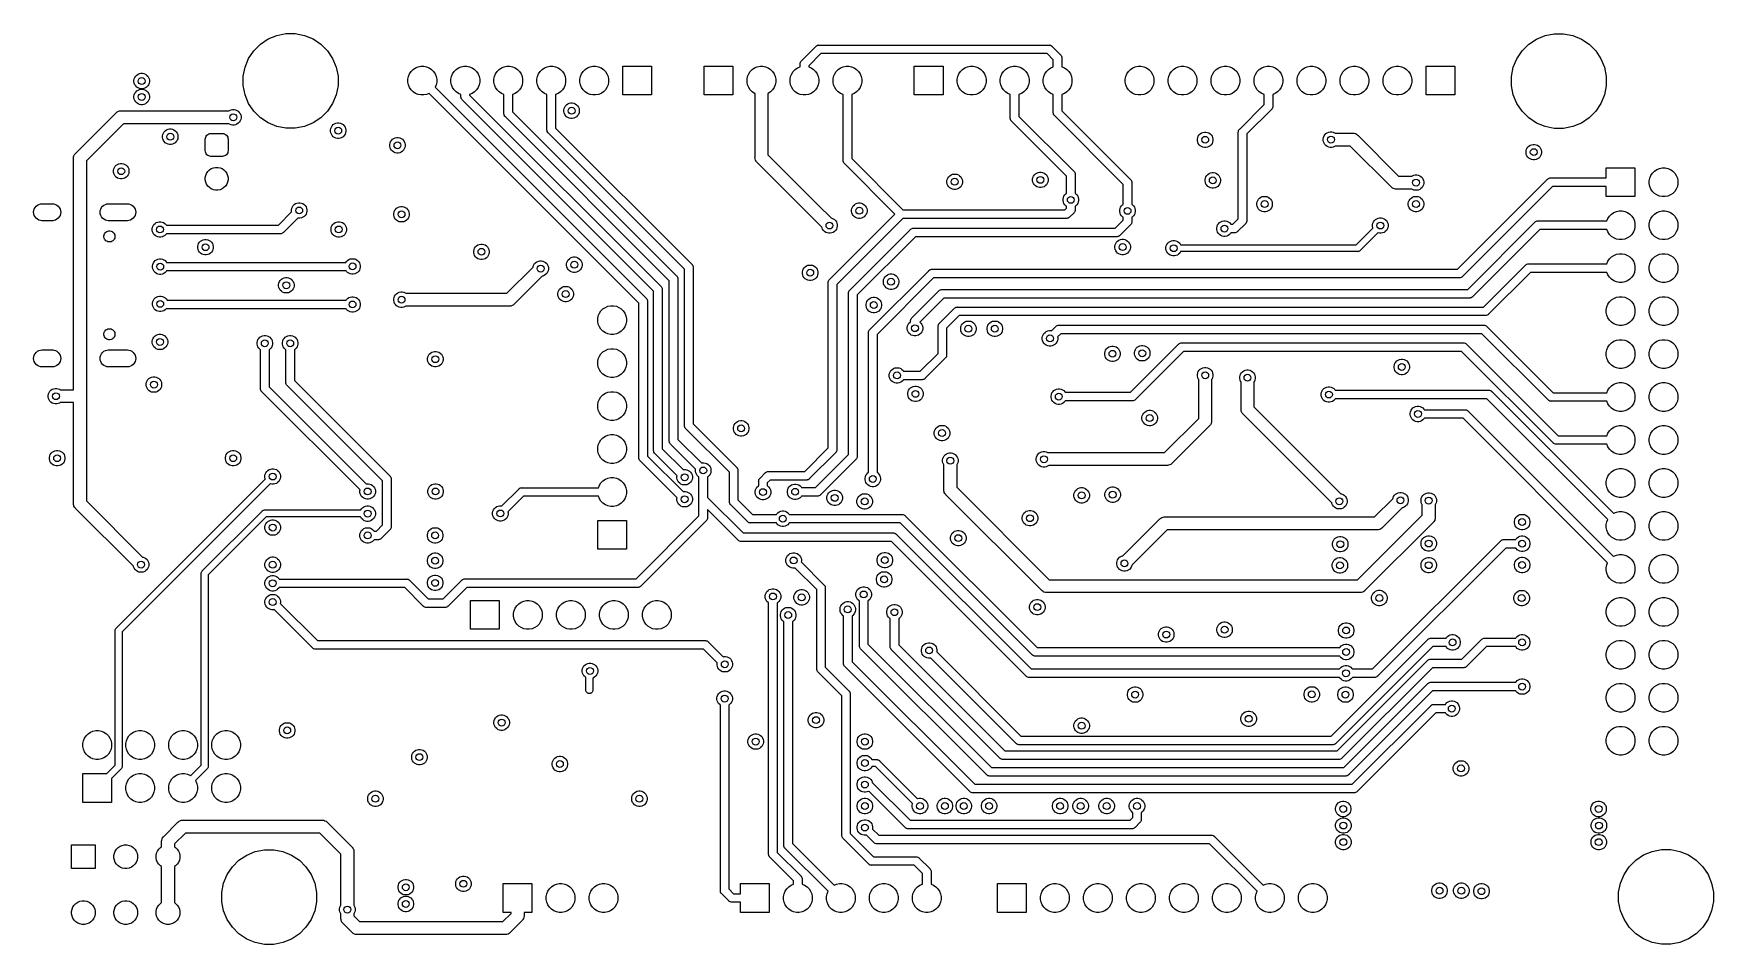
# Model space of a CAD drawing. Extents: x 3.58 to 7.49, y -4.48 to -2.36.
import ezdxf

# ---------------------------------------------------------------- set-up
doc = ezdxf.new("R2010")
doc.units = 0
doc.header["$MEASUREMENT"] = 0
doc.layers.add('BLACK', color=7, linetype='CONTINUOUS')

msp = doc.modelspace()

# ---------------------------------------------------------------- linework, layer by layer
at = {"layer": 'BLACK', "linetype": 'CONTINUOUS'}
for p, q in [((4.10886, -2.38563), (4.12692, -2.37357)), ((4.12692, -2.37357), (4.14698, -2.36526)), ((4.14698, -2.36526), (4.16828, -2.36102)), ((4.16828, -2.36102), (4.18999, -2.36102)), ((4.18999, -2.36102), (4.21129, -2.36526)), ((4.21129, -2.36526), (4.23135, -2.37357)), ((4.23135, -2.37357), (4.24941, -2.38563)), ((7.05926, -2.38603), (7.07731, -2.37396)), ((7.07731, -2.37396), (7.09737, -2.36565)), ((7.09737, -2.36565), (7.11867, -2.36142)), ((7.11867, -2.36142), (7.14038, -2.36142)), ((7.14038, -2.36142), (7.16168, -2.36565)), ((7.16168, -2.36565), (7.18174, -2.37396)), ((7.18174, -2.37396), (7.1998, -2.38603)), ((4.07313, -2.43911), (4.08144, -2.41904)), ((4.08144, -2.41904), (4.09351, -2.40099)), ((4.09351, -2.40099), (4.10886, -2.38563)), ((4.24941, -2.38563), (4.26476, -2.40099)), ((4.26476, -2.40099), (4.27682, -2.41904)), ((4.27682, -2.41904), (4.28513, -2.43911)), ((5.36769, -2.42425), (5.40102, -2.39091)), ((5.41258, -2.40764), (5.38441, -2.43581)), ((5.40102, -2.39091), (5.40134, -2.39053)), ((5.40134, -2.39053), (5.40172, -2.39022)), ((5.40172, -2.39022), (5.40286, -2.38928)), ((5.40172, -2.39022), (5.40172, -2.39022)), ((5.40286, -2.38928), (5.4046, -2.38835)), ((5.4046, -2.38835), (5.40648, -2.38778)), ((5.40648, -2.38778), (5.40795, -2.38764)), ((5.40795, -2.38764), (5.40844, -2.38759)), ((5.40795, -2.38764), (5.40795, -2.38764)), ((5.40844, -2.38759), (5.40893, -2.38764)), ((5.40893, -2.38764), (5.94282, -2.38764)), ((5.93916, -2.40764), (5.41258, -2.40764)), ((5.95339, -2.42186), (5.93916, -2.40764)), ((5.94282, -2.38764), (5.94331, -2.38759)), ((5.94331, -2.38759), (5.9438, -2.38764)), ((5.9438, -2.38764), (5.9438, -2.38764)), ((5.9438, -2.38764), (5.94527, -2.38778)), ((5.94527, -2.38778), (5.94715, -2.38835)), ((5.94715, -2.38835), (5.94889, -2.38928)), ((5.94889, -2.38928), (5.94954, -2.38982)), ((5.94954, -2.38982), (5.95003, -2.39022)), ((5.95003, -2.39022), (5.95003, -2.39022)), ((5.95003, -2.39022), (5.95041, -2.39053)), ((5.95041, -2.39053), (5.95073, -2.39091)), ((5.95073, -2.39091), (5.97011, -2.4103)), ((5.95339, -2.43839), (5.95339, -2.42186)), ((5.97011, -2.4103), (5.97049, -2.41061)), ((5.97049, -2.41061), (5.9708, -2.41099)), ((5.9708, -2.41099), (5.9708, -2.41099)), ((5.9708, -2.41099), (5.97174, -2.41213)), ((5.97174, -2.41213), (5.97267, -2.41387)), ((5.97267, -2.41387), (5.97324, -2.41576)), ((5.97324, -2.41576), (5.97339, -2.41723)), ((5.97339, -2.41723), (5.97339, -2.41723)), ((5.97339, -2.41723), (5.97343, -2.41772)), ((5.97343, -2.41772), (5.97339, -2.41821)), ((5.97339, -2.41821), (5.97339, -2.43839)), ((7.02353, -2.4395), (7.03184, -2.41944)), ((7.03184, -2.41944), (7.0439, -2.40138)), ((7.0439, -2.40138), (7.05926, -2.38603)), ((7.1998, -2.38603), (7.21515, -2.40138)), ((7.21515, -2.40138), (7.22722, -2.41944)), ((7.22722, -2.41944), (7.23553, -2.4395)), ((3.81673, -2.46302), (3.8187, -2.46007)), ((3.8187, -2.46007), (3.8212, -2.45756)), ((3.8212, -2.45756), (3.82415, -2.45559)), ((3.82415, -2.45559), (3.82743, -2.45424)), ((3.82743, -2.45424), (3.8309, -2.45354)), ((3.8309, -2.45354), (3.83445, -2.45354)), ((3.83445, -2.45354), (3.83793, -2.45424)), ((3.83793, -2.45424), (3.8412, -2.45559)), ((3.8412, -2.45559), (3.84415, -2.45756)), ((3.84415, -2.45756), (3.84666, -2.46007)), ((3.84666, -2.46007), (3.84863, -2.46302)), ((4.0689, -2.4604), (4.07313, -2.43911)), ((4.0689, -2.48212), (4.0689, -2.4604)), ((4.28513, -2.43911), (4.28937, -2.4604)), ((4.28937, -2.4604), (4.28937, -2.48212)), ((4.45197, -2.46718), (4.45325, -2.46071)), ((4.45325, -2.46071), (4.45578, -2.45462)), ((4.45578, -2.45462), (4.45944, -2.44914)), ((4.45944, -2.44914), (4.4641, -2.44448)), ((4.4641, -2.44448), (4.46958, -2.44082)), ((4.46958, -2.44082), (4.47567, -2.43829)), ((4.47567, -2.43829), (4.48214, -2.43701)), ((4.48214, -2.43701), (4.48873, -2.43701)), ((4.48873, -2.43701), (4.49519, -2.43829)), ((4.49519, -2.43829), (4.50128, -2.44082)), ((4.50128, -2.44082), (4.50677, -2.44448)), ((4.50677, -2.44448), (4.51143, -2.44914)), ((4.51143, -2.44914), (4.51509, -2.45462)), ((4.51509, -2.45462), (4.51761, -2.46071)), ((4.51761, -2.46071), (4.5189, -2.46718)), ((4.55197, -2.46718), (4.55325, -2.46071)), ((4.55325, -2.46071), (4.55578, -2.45462)), ((4.55578, -2.45462), (4.55944, -2.44914)), ((4.55944, -2.44914), (4.5641, -2.44448)), ((4.5641, -2.44448), (4.56958, -2.44082)), ((4.56958, -2.44082), (4.57567, -2.43829)), ((4.57567, -2.43829), (4.58214, -2.43701)), ((4.58214, -2.43701), (4.58873, -2.43701)), ((4.58873, -2.43701), (4.59519, -2.43829)), ((4.59519, -2.43829), (4.60128, -2.44082)), ((4.60128, -2.44082), (4.60677, -2.44448)), ((4.60677, -2.44448), (4.61143, -2.44914)), ((4.61143, -2.44914), (4.61509, -2.45462)), ((4.61509, -2.45462), (4.61761, -2.46071)), ((4.61761, -2.46071), (4.6189, -2.46718)), ((4.65197, -2.46718), (4.65325, -2.46071)), ((4.65325, -2.46071), (4.65578, -2.45462)), ((4.65578, -2.45462), (4.65944, -2.44914)), ((4.65944, -2.44914), (4.6641, -2.44448)), ((4.6641, -2.44448), (4.66958, -2.44082)), ((4.66958, -2.44082), (4.67567, -2.43829)), ((4.67567, -2.43829), (4.68214, -2.43701)), ((4.68214, -2.43701), (4.68873, -2.43701)), ((4.68873, -2.43701), (4.69519, -2.43829)), ((4.69519, -2.43829), (4.70128, -2.44082)), ((4.70128, -2.44082), (4.70677, -2.44448)), ((4.70677, -2.44448), (4.71143, -2.44914)), ((4.71143, -2.44914), (4.71509, -2.45462)), ((4.71509, -2.45462), (4.71761, -2.46071)), ((4.71761, -2.46071), (4.7189, -2.46718)), ((4.75197, -2.46718), (4.75325, -2.46071)), ((4.75325, -2.46071), (4.75578, -2.45462)), ((4.75578, -2.45462), (4.75944, -2.44914)), ((4.75944, -2.44914), (4.7641, -2.44448)), ((4.7641, -2.44448), (4.76958, -2.44082)), ((4.76958, -2.44082), (4.77567, -2.43829)), ((4.77567, -2.43829), (4.78214, -2.43701)), ((4.78214, -2.43701), (4.78873, -2.43701)), ((4.78873, -2.43701), (4.79519, -2.43829)), ((4.79519, -2.43829), (4.80128, -2.44082)), ((4.80128, -2.44082), (4.80677, -2.44448)), ((4.80677, -2.44448), (4.81143, -2.44914)), ((4.81143, -2.44914), (4.81509, -2.45462)), ((4.81509, -2.45462), (4.81761, -2.46071)), ((4.81761, -2.46071), (4.8189, -2.46718)), ((4.85197, -2.46718), (4.85325, -2.46071)), ((4.85325, -2.46071), (4.85578, -2.45462)), ((4.85578, -2.45462), (4.85944, -2.44914)), ((4.85944, -2.44914), (4.8641, -2.44448)), ((4.8641, -2.44448), (4.86958, -2.44082)), ((4.86958, -2.44082), (4.87567, -2.43829)), ((4.87567, -2.43829), (4.88214, -2.43701)), ((4.88214, -2.43701), (4.88873, -2.43701)), ((4.88873, -2.43701), (4.89519, -2.43829)), ((4.89519, -2.43829), (4.90128, -2.44082)), ((4.90128, -2.44082), (4.90677, -2.44448)), ((4.90677, -2.44448), (4.91143, -2.44914)), ((4.91143, -2.44914), (4.91509, -2.45462)), ((4.91509, -2.45462), (4.91761, -2.46071)), ((4.91761, -2.46071), (4.9189, -2.46718)), ((4.95197, -2.50394), (4.95197, -2.43701)), ((4.95197, -2.43701), (5.0189, -2.43701)), ((5.0189, -2.43701), (5.0189, -2.50394)), ((5.14094, -2.50394), (5.14094, -2.43701)), ((5.14094, -2.43701), (5.20787, -2.43701)), ((5.20787, -2.43701), (5.20787, -2.50394)), ((5.24094, -2.46718), (5.24223, -2.46071)), ((5.24223, -2.46071), (5.24475, -2.45462)), ((5.24475, -2.45462), (5.24842, -2.44914)), ((5.24842, -2.44914), (5.25308, -2.44448)), ((5.25308, -2.44448), (5.25856, -2.44082)), ((5.25856, -2.44082), (5.26465, -2.43829)), ((5.26465, -2.43829), (5.27111, -2.43701)), ((5.27111, -2.43701), (5.27771, -2.43701)), ((5.27771, -2.43701), (5.28417, -2.43829)), ((5.28417, -2.43829), (5.29026, -2.44082)), ((5.29026, -2.44082), (5.29574, -2.44448)), ((5.29574, -2.44448), (5.3004, -2.44914)), ((5.3004, -2.44914), (5.30407, -2.45462)), ((5.30407, -2.45462), (5.30659, -2.46071)), ((5.30659, -2.46071), (5.30787, -2.46718)), ((5.34094, -2.46718), (5.34223, -2.46071)), ((5.34223, -2.46071), (5.34475, -2.45462)), ((5.34475, -2.45462), (5.34842, -2.44914)), ((5.34842, -2.44914), (5.35308, -2.44448)), ((5.35308, -2.44448), (5.35856, -2.44082)), ((5.35856, -2.44082), (5.36441, -2.43839)), ((5.36436, -2.43167), (5.36455, -2.42971)), ((5.36441, -2.43216), (5.36436, -2.43167)), ((5.36441, -2.43839), (5.36441, -2.43216)), ((5.36455, -2.42971), (5.36513, -2.42782)), ((5.36513, -2.42782), (5.36605, -2.42609)), ((5.36605, -2.42609), (5.36699, -2.42495)), ((5.36699, -2.42495), (5.3673, -2.42456)), ((5.36699, -2.42495), (5.36699, -2.42495)), ((5.3673, -2.42456), (5.36769, -2.42425)), ((5.38441, -2.43581), (5.38441, -2.43839)), ((5.38441, -2.43839), (5.39026, -2.44082)), ((5.39026, -2.44082), (5.39574, -2.44448)), ((5.39574, -2.44448), (5.4004, -2.44914)), ((5.4004, -2.44914), (5.40407, -2.45462)), ((5.40407, -2.45462), (5.40659, -2.46071)), ((5.40659, -2.46071), (5.40787, -2.46718)), ((5.44094, -2.46718), (5.44223, -2.46071)), ((5.44223, -2.46071), (5.44475, -2.45462)), ((5.44475, -2.45462), (5.44842, -2.44914)), ((5.44842, -2.44914), (5.45308, -2.44448)), ((5.45308, -2.44448), (5.45856, -2.44082)), ((5.45856, -2.44082), (5.46465, -2.43829)), ((5.46465, -2.43829), (5.47111, -2.43701)), ((5.47111, -2.43701), (5.47771, -2.43701)), ((5.47771, -2.43701), (5.48417, -2.43829)), ((5.48417, -2.43829), (5.49026, -2.44082)), ((5.49026, -2.44082), (5.49574, -2.44448)), ((5.49574, -2.44448), (5.5004, -2.44914)), ((5.5004, -2.44914), (5.50407, -2.45462)), ((5.50407, -2.45462), (5.50659, -2.46071)), ((5.50659, -2.46071), (5.50787, -2.46718)), ((5.62992, -2.50394), (5.62992, -2.43701)), ((5.62992, -2.43701), (5.69685, -2.43701)), ((5.69685, -2.43701), (5.69685, -2.50394)), ((5.72992, -2.46718), (5.73121, -2.46071)), ((5.73121, -2.46071), (5.73373, -2.45462)), ((5.73373, -2.45462), (5.73739, -2.44914)), ((5.73739, -2.44914), (5.74205, -2.44448)), ((5.74205, -2.44448), (5.74753, -2.44082)), ((5.74753, -2.44082), (5.75362, -2.43829)), ((5.75362, -2.43829), (5.76009, -2.43701)), ((5.76009, -2.43701), (5.76668, -2.43701)), ((5.76668, -2.43701), (5.77315, -2.43829)), ((5.77315, -2.43829), (5.77924, -2.44082)), ((5.77924, -2.44082), (5.78472, -2.44448)), ((5.78472, -2.44448), (5.78938, -2.44914)), ((5.78938, -2.44914), (5.79304, -2.45462)), ((5.79304, -2.45462), (5.79556, -2.46071)), ((5.79556, -2.46071), (5.79685, -2.46718)), ((5.82992, -2.46718), (5.83121, -2.46071)), ((5.83121, -2.46071), (5.83373, -2.45462)), ((5.83373, -2.45462), (5.83739, -2.44914)), ((5.83739, -2.44914), (5.84205, -2.44448)), ((5.84205, -2.44448), (5.84753, -2.44082)), ((5.84753, -2.44082), (5.85362, -2.43829)), ((5.85362, -2.43829), (5.86009, -2.43701)), ((5.86009, -2.43701), (5.86668, -2.43701)), ((5.86668, -2.43701), (5.87315, -2.43829)), ((5.87315, -2.43829), (5.87924, -2.44082)), ((5.87924, -2.44082), (5.88472, -2.44448)), ((5.88472, -2.44448), (5.88938, -2.44914)), ((5.88938, -2.44914), (5.89304, -2.45462)), ((5.89304, -2.45462), (5.89556, -2.46071)), ((5.89556, -2.46071), (5.89685, -2.46718)), ((5.92992, -2.46718), (5.93121, -2.46071)), ((5.93121, -2.46071), (5.93373, -2.45462)), ((5.93373, -2.45462), (5.93739, -2.44914)), ((5.93739, -2.44914), (5.94205, -2.44448)), ((5.94205, -2.44448), (5.94753, -2.44082)), ((5.94753, -2.44082), (5.95339, -2.43839)), ((5.97339, -2.43839), (5.97924, -2.44082)), ((5.97924, -2.44082), (5.98472, -2.44448)), ((5.98472, -2.44448), (5.98938, -2.44914)), ((5.98938, -2.44914), (5.99304, -2.45462)), ((5.99304, -2.45462), (5.99556, -2.46071)), ((5.99556, -2.46071), (5.99685, -2.46718)), ((6.12047, -2.46718), (6.12176, -2.46071)), ((6.12176, -2.46071), (6.12428, -2.45462)), ((6.12428, -2.45462), (6.12794, -2.44914)), ((6.12794, -2.44914), (6.1326, -2.44448)), ((6.1326, -2.44448), (6.13809, -2.44082)), ((6.13809, -2.44082), (6.14418, -2.43829)), ((6.14418, -2.43829), (6.15064, -2.43701)), ((6.15064, -2.43701), (6.15723, -2.43701)), ((6.15723, -2.43701), (6.1637, -2.43829)), ((6.1637, -2.43829), (6.16979, -2.44082)), ((6.16979, -2.44082), (6.17527, -2.44448)), ((6.17527, -2.44448), (6.17993, -2.44914)), ((6.17993, -2.44914), (6.18359, -2.45462)), ((6.18359, -2.45462), (6.18612, -2.46071)), ((6.18612, -2.46071), (6.1874, -2.46718)), ((6.22047, -2.46718), (6.22176, -2.46071)), ((6.22176, -2.46071), (6.22428, -2.45462)), ((6.22428, -2.45462), (6.22794, -2.44914)), ((6.22794, -2.44914), (6.2326, -2.44448)), ((6.2326, -2.44448), (6.23809, -2.44082)), ((6.23809, -2.44082), (6.24418, -2.43829)), ((6.24418, -2.43829), (6.25064, -2.43701)), ((6.25064, -2.43701), (6.25723, -2.43701)), ((6.25723, -2.43701), (6.2637, -2.43829)), ((6.2637, -2.43829), (6.26979, -2.44082)), ((6.26979, -2.44082), (6.27527, -2.44448)), ((6.27527, -2.44448), (6.27993, -2.44914)), ((6.27993, -2.44914), (6.28359, -2.45462)), ((6.28359, -2.45462), (6.28612, -2.46071)), ((6.28612, -2.46071), (6.2874, -2.46718)), ((6.32047, -2.46718), (6.32176, -2.46071)), ((6.32176, -2.46071), (6.32428, -2.45462)), ((6.32428, -2.45462), (6.32794, -2.44914)), ((6.32794, -2.44914), (6.3326, -2.44448)), ((6.3326, -2.44448), (6.33809, -2.44082)), ((6.33809, -2.44082), (6.34418, -2.43829)), ((6.34418, -2.43829), (6.35064, -2.43701)), ((6.35064, -2.43701), (6.35723, -2.43701)), ((6.35723, -2.43701), (6.3637, -2.43829)), ((6.3637, -2.43829), (6.36979, -2.44082)), ((6.36979, -2.44082), (6.37527, -2.44448)), ((6.37527, -2.44448), (6.37993, -2.44914)), ((6.37993, -2.44914), (6.38359, -2.45462)), ((6.38359, -2.45462), (6.38612, -2.46071)), ((6.38612, -2.46071), (6.3874, -2.46718)), ((6.42047, -2.46718), (6.42176, -2.46071)), ((6.42176, -2.46071), (6.42428, -2.45462)), ((6.42428, -2.45462), (6.42794, -2.44914)), ((6.42794, -2.44914), (6.4326, -2.44448)), ((6.4326, -2.44448), (6.43809, -2.44082)), ((6.43809, -2.44082), (6.44418, -2.43829)), ((6.44418, -2.43829), (6.45064, -2.43701)), ((6.45064, -2.43701), (6.45723, -2.43701)), ((6.45723, -2.43701), (6.4637, -2.43829)), ((6.4637, -2.43829), (6.46979, -2.44082)), ((6.46979, -2.44082), (6.47527, -2.44448)), ((6.47527, -2.44448), (6.47993, -2.44914)), ((6.47993, -2.44914), (6.48359, -2.45462)), ((6.48359, -2.45462), (6.48612, -2.46071)), ((6.48612, -2.46071), (6.4874, -2.46718)), ((6.52047, -2.46718), (6.52176, -2.46071)), ((6.52176, -2.46071), (6.52428, -2.45462)), ((6.52428, -2.45462), (6.52794, -2.44914)), ((6.52794, -2.44914), (6.5326, -2.44448)), ((6.5326, -2.44448), (6.53809, -2.44082)), ((6.53809, -2.44082), (6.54418, -2.43829)), ((6.54418, -2.43829), (6.55064, -2.43701)), ((6.55064, -2.43701), (6.55723, -2.43701)), ((6.55723, -2.43701), (6.5637, -2.43829)), ((6.5637, -2.43829), (6.56979, -2.44082)), ((6.56979, -2.44082), (6.57527, -2.44448)), ((6.57527, -2.44448), (6.57993, -2.44914)), ((6.57993, -2.44914), (6.58359, -2.45462)), ((6.58359, -2.45462), (6.58612, -2.46071)), ((6.58612, -2.46071), (6.5874, -2.46718)), ((6.62047, -2.46718), (6.62176, -2.46071)), ((6.62176, -2.46071), (6.62428, -2.45462)), ((6.62428, -2.45462), (6.62794, -2.44914)), ((6.62794, -2.44914), (6.6326, -2.44448)), ((6.6326, -2.44448), (6.63809, -2.44082)), ((6.63809, -2.44082), (6.64418, -2.43829)), ((6.64418, -2.43829), (6.65064, -2.43701)), ((6.65064, -2.43701), (6.65723, -2.43701)), ((6.65723, -2.43701), (6.6637, -2.43829)), ((6.6637, -2.43829), (6.66979, -2.44082)), ((6.66979, -2.44082), (6.67527, -2.44448)), ((6.67527, -2.44448), (6.67993, -2.44914)), ((6.67993, -2.44914), (6.68359, -2.45462)), ((6.68359, -2.45462), (6.68612, -2.46071)), ((6.68612, -2.46071), (6.6874, -2.46718)), ((6.72047, -2.46718), (6.72176, -2.46071)), ((6.72176, -2.46071), (6.72428, -2.45462)), ((6.72428, -2.45462), (6.72794, -2.44914)), ((6.72794, -2.44914), (6.7326, -2.44448)), ((6.7326, -2.44448), (6.73809, -2.44082)), ((6.73809, -2.44082), (6.74418, -2.43829)), ((6.74418, -2.43829), (6.75064, -2.43701)), ((6.75064, -2.43701), (6.75723, -2.43701)), ((6.75723, -2.43701), (6.7637, -2.43829)), ((6.7637, -2.43829), (6.76979, -2.44082)), ((6.76979, -2.44082), (6.77527, -2.44448)), ((6.77527, -2.44448), (6.77993, -2.44914)), ((6.77993, -2.44914), (6.78359, -2.45462)), ((6.78359, -2.45462), (6.78612, -2.46071)), ((6.78612, -2.46071), (6.7874, -2.46718)), ((6.82047, -2.50394), (6.82047, -2.43701)), ((6.82047, -2.43701), (6.8874, -2.43701)), ((6.8874, -2.43701), (6.8874, -2.50394)), ((7.01929, -2.4608), (7.02353, -2.4395)), ((7.01929, -2.48251), (7.01929, -2.4608)), ((7.23553, -2.4395), (7.23976, -2.4608)), ((7.23976, -2.4608), (7.23976, -2.48251)), ((3.81468, -2.46977), (3.81537, -2.46629)), ((3.81468, -2.47332), (3.81468, -2.46977)), ((3.81537, -2.47679), (3.81468, -2.47332)), ((3.81537, -2.46629), (3.81673, -2.46302)), ((3.81673, -2.48007), (3.81537, -2.47679)), ((3.81537, -2.5033), (3.81673, -2.50002)), ((3.8187, -2.48302), (3.81673, -2.48007)), ((3.81673, -2.50002), (3.8187, -2.49708)), ((3.8212, -2.48552), (3.8187, -2.48302)), ((3.8187, -2.49708), (3.8212, -2.49457)), ((3.82415, -2.48749), (3.8212, -2.48552)), ((3.8212, -2.49457), (3.82415, -2.4926)), ((3.82743, -2.48885), (3.82415, -2.48749)), ((3.82415, -2.4926), (3.82743, -2.49124)), ((3.8309, -2.48954), (3.82743, -2.48885)), ((3.82743, -2.49124), (3.8309, -2.49055)), ((3.83445, -2.48954), (3.8309, -2.48954)), ((3.8309, -2.49055), (3.83445, -2.49055)), ((3.83793, -2.48885), (3.83445, -2.48954)), ((3.83445, -2.49055), (3.83793, -2.49124)), ((3.8412, -2.48749), (3.83793, -2.48885)), ((3.83793, -2.49124), (3.8412, -2.4926)), ((3.84415, -2.48552), (3.8412, -2.48749)), ((3.8412, -2.4926), (3.84415, -2.49457)), ((3.84666, -2.48302), (3.84415, -2.48552)), ((3.84415, -2.49457), (3.84666, -2.49708)), ((3.84863, -2.48007), (3.84666, -2.48302)), ((3.84666, -2.49708), (3.84863, -2.50002)), ((3.84863, -2.46302), (3.84999, -2.46629)), ((3.84999, -2.47679), (3.84863, -2.48007)), ((3.84863, -2.50002), (3.84999, -2.5033)), ((3.84999, -2.46629), (3.85068, -2.46977)), ((3.85068, -2.47332), (3.84999, -2.47679)), ((3.85068, -2.46977), (3.85068, -2.47332)), ((4.07313, -2.50341), (4.0689, -2.48212)), ((4.28937, -2.48212), (4.28513, -2.50341)), ((4.45197, -2.47377), (4.45197, -2.46718)), ((4.45325, -2.48023), (4.45197, -2.47377)), ((4.45578, -2.48632), (4.45325, -2.48023)), ((4.45944, -2.4918), (4.45578, -2.48632)), ((4.4641, -2.49647), (4.45944, -2.4918)), ((4.46958, -2.50013), (4.4641, -2.49647)), ((4.47567, -2.50265), (4.46958, -2.50013)), ((4.50105, -2.50023), (4.49519, -2.50265)), ((4.98921, -2.98839), (4.50105, -2.50023)), ((4.51761, -2.48023), (4.51519, -2.48609)), ((4.51519, -2.48609), (5.00594, -2.97683)), ((4.5189, -2.47377), (4.51761, -2.48023)), ((4.5189, -2.46718), (4.5189, -2.47377)), ((4.55197, -2.47377), (4.55197, -2.46718)), ((4.55325, -2.48023), (4.55197, -2.47377)), ((4.55578, -2.48632), (4.55325, -2.48023)), ((4.55944, -2.4918), (4.55578, -2.48632)), ((4.5641, -2.49647), (4.55944, -2.4918)), ((4.56958, -2.50013), (4.5641, -2.49647)), ((4.57543, -2.50255), (4.56958, -2.50013)), ((4.60128, -2.50013), (4.59543, -2.50255)), ((4.60677, -2.49647), (4.60128, -2.50013)), ((4.61143, -2.4918), (4.60677, -2.49647)), ((4.61509, -2.48632), (4.61143, -2.4918)), ((4.61761, -2.48023), (4.61509, -2.48632)), ((4.6189, -2.47377), (4.61761, -2.48023)), ((4.6189, -2.46718), (4.6189, -2.47377)), ((4.65197, -2.47377), (4.65197, -2.46718)), ((4.65325, -2.48023), (4.65197, -2.47377)), ((4.65578, -2.48632), (4.65325, -2.48023)), ((4.65944, -2.4918), (4.65578, -2.48632)), ((4.6641, -2.49647), (4.65944, -2.4918)), ((4.66958, -2.50013), (4.6641, -2.49647)), ((4.67543, -2.50255), (4.66958, -2.50013)), ((4.70128, -2.50013), (4.69543, -2.50255)), ((4.70677, -2.49647), (4.70128, -2.50013)), ((4.71143, -2.4918), (4.70677, -2.49647)), ((4.71509, -2.48632), (4.71143, -2.4918)), ((4.71761, -2.48023), (4.71509, -2.48632)), ((4.7189, -2.47377), (4.71761, -2.48023)), ((4.7189, -2.46718), (4.7189, -2.47377)), ((4.75197, -2.47377), (4.75197, -2.46718)), ((4.75325, -2.48023), (4.75197, -2.47377)), ((4.75578, -2.48632), (4.75325, -2.48023)), ((4.75944, -2.4918), (4.75578, -2.48632)), ((4.7641, -2.49647), (4.75944, -2.4918)), ((4.76958, -2.50013), (4.7641, -2.49647)), ((4.77543, -2.50255), (4.76958, -2.50013)), ((4.80128, -2.50013), (4.79543, -2.50255)), ((4.80677, -2.49647), (4.80128, -2.50013)), ((4.81143, -2.4918), (4.80677, -2.49647)), ((4.81509, -2.48632), (4.81143, -2.4918)), ((4.81761, -2.48023), (4.81509, -2.48632)), ((4.8189, -2.47377), (4.81761, -2.48023)), ((4.8189, -2.46718), (4.8189, -2.47377)), ((4.85197, -2.47377), (4.85197, -2.46718)), ((4.85325, -2.48023), (4.85197, -2.47377)), ((4.85578, -2.48632), (4.85325, -2.48023)), ((4.85944, -2.4918), (4.85578, -2.48632)), ((4.8641, -2.49647), (4.85944, -2.4918)), ((4.86958, -2.50013), (4.8641, -2.49647)), ((4.87567, -2.50265), (4.86958, -2.50013)), ((4.90128, -2.50013), (4.89519, -2.50265)), ((4.90677, -2.49647), (4.90128, -2.50013)), ((4.91143, -2.4918), (4.90677, -2.49647)), ((4.91509, -2.48632), (4.91143, -2.4918)), ((4.91761, -2.48023), (4.91509, -2.48632)), ((4.9189, -2.47377), (4.91761, -2.48023)), ((4.9189, -2.46718), (4.9189, -2.47377)), ((5.24094, -2.47377), (5.24094, -2.46718)), ((5.24223, -2.48023), (5.24094, -2.47377)), ((5.24475, -2.48632), (5.24223, -2.48023)), ((5.24842, -2.4918), (5.24475, -2.48632)), ((5.25308, -2.49647), (5.24842, -2.4918)), ((5.25856, -2.50013), (5.25308, -2.49647)), ((5.25941, -2.50048), (5.25856, -2.50013)), ((5.25941, -2.64887), (5.25941, -2.50048)), ((5.29026, -2.50013), (5.28941, -2.50048)), ((5.28941, -2.50048), (5.28941, -2.64339)), ((5.29574, -2.49647), (5.29026, -2.50013)), ((5.3004, -2.4918), (5.29574, -2.49647)), ((5.30407, -2.48632), (5.3004, -2.4918)), ((5.30659, -2.48023), (5.30407, -2.48632)), ((5.30787, -2.47377), (5.30659, -2.48023)), ((5.30787, -2.46718), (5.30787, -2.47377)), ((5.34094, -2.47377), (5.34094, -2.46718)), ((5.34223, -2.48023), (5.34094, -2.47377)), ((5.34475, -2.48632), (5.34223, -2.48023)), ((5.34842, -2.4918), (5.34475, -2.48632)), ((5.35308, -2.49647), (5.34842, -2.4918)), ((5.35856, -2.50013), (5.35308, -2.49647)), ((5.36465, -2.50265), (5.35856, -2.50013)), ((5.39026, -2.50013), (5.38417, -2.50265)), ((5.39574, -2.49647), (5.39026, -2.50013)), ((5.4004, -2.4918), (5.39574, -2.49647)), ((5.40407, -2.48632), (5.4004, -2.4918)), ((5.40659, -2.48023), (5.40407, -2.48632)), ((5.40787, -2.47377), (5.40659, -2.48023)), ((5.40787, -2.46718), (5.40787, -2.47377)), ((5.44094, -2.47377), (5.44094, -2.46718)), ((5.44223, -2.48023), (5.44094, -2.47377)), ((5.44475, -2.48632), (5.44223, -2.48023)), ((5.44842, -2.4918), (5.44475, -2.48632)), ((5.45308, -2.49647), (5.44842, -2.4918)), ((5.45856, -2.50013), (5.45308, -2.49647)), ((5.46441, -2.50255), (5.45856, -2.50013)), ((5.49026, -2.50013), (5.48441, -2.50255)), ((5.49574, -2.49647), (5.49026, -2.50013)), ((5.5004, -2.4918), (5.49574, -2.49647)), ((5.50407, -2.48632), (5.5004, -2.4918)), ((5.50659, -2.48023), (5.50407, -2.48632)), ((5.50787, -2.47377), (5.50659, -2.48023)), ((5.50787, -2.46718), (5.50787, -2.47377)), ((5.72992, -2.47377), (5.72992, -2.46718)), ((5.73121, -2.48023), (5.72992, -2.47377)), ((5.73373, -2.48632), (5.73121, -2.48023)), ((5.73739, -2.4918), (5.73373, -2.48632)), ((5.74205, -2.49647), (5.73739, -2.4918)), ((5.74753, -2.50013), (5.74205, -2.49647)), ((5.75362, -2.50265), (5.74753, -2.50013)), ((5.77924, -2.50013), (5.77315, -2.50265)), ((5.78472, -2.49647), (5.77924, -2.50013)), ((5.78938, -2.4918), (5.78472, -2.49647)), ((5.79304, -2.48632), (5.78938, -2.4918)), ((5.79556, -2.48023), (5.79304, -2.48632)), ((5.79685, -2.47377), (5.79556, -2.48023)), ((5.79685, -2.46718), (5.79685, -2.47377)), ((5.82992, -2.47377), (5.82992, -2.46718)), ((5.83121, -2.48023), (5.82992, -2.47377)), ((5.83373, -2.48632), (5.83121, -2.48023)), ((5.83739, -2.4918), (5.83373, -2.48632)), ((5.84205, -2.49647), (5.83739, -2.4918)), ((5.84753, -2.50013), (5.84205, -2.49647)), ((5.85339, -2.50255), (5.84753, -2.50013)), ((5.87924, -2.50013), (5.87339, -2.50255)), ((5.88472, -2.49647), (5.87924, -2.50013)), ((5.88938, -2.4918), (5.88472, -2.49647)), ((5.89304, -2.48632), (5.88938, -2.4918)), ((5.89556, -2.48023), (5.89304, -2.48632)), ((5.89685, -2.47377), (5.89556, -2.48023)), ((5.89685, -2.46718), (5.89685, -2.47377)), ((5.92992, -2.47377), (5.92992, -2.46718)), ((5.93121, -2.48023), (5.92992, -2.47377)), ((5.93373, -2.48632), (5.93121, -2.48023)), ((5.93739, -2.4918), (5.93373, -2.48632)), ((5.94205, -2.49647), (5.93739, -2.4918)), ((5.94753, -2.50013), (5.94205, -2.49647)), ((5.95339, -2.50255), (5.94753, -2.50013)), ((5.97924, -2.50013), (5.97339, -2.50255)), ((5.98472, -2.49647), (5.97924, -2.50013)), ((5.98938, -2.4918), (5.98472, -2.49647)), ((5.99304, -2.48632), (5.98938, -2.4918)), ((5.99556, -2.48023), (5.99304, -2.48632)), ((5.99685, -2.47377), (5.99556, -2.48023)), ((5.99685, -2.46718), (5.99685, -2.47377)), ((6.12047, -2.47377), (6.12047, -2.46718)), ((6.12176, -2.48023), (6.12047, -2.47377)), ((6.12428, -2.48632), (6.12176, -2.48023)), ((6.12794, -2.4918), (6.12428, -2.48632)), ((6.1326, -2.49647), (6.12794, -2.4918)), ((6.13809, -2.50013), (6.1326, -2.49647)), ((6.14418, -2.50265), (6.13809, -2.50013)), ((6.16979, -2.50013), (6.1637, -2.50265)), ((6.17527, -2.49647), (6.16979, -2.50013)), ((6.17993, -2.4918), (6.17527, -2.49647)), ((6.18359, -2.48632), (6.17993, -2.4918)), ((6.18612, -2.48023), (6.18359, -2.48632)), ((6.1874, -2.47377), (6.18612, -2.48023)), ((6.1874, -2.46718), (6.1874, -2.47377)), ((6.22047, -2.47377), (6.22047, -2.46718)), ((6.22176, -2.48023), (6.22047, -2.47377)), ((6.22428, -2.48632), (6.22176, -2.48023)), ((6.22794, -2.4918), (6.22428, -2.48632)), ((6.2326, -2.49647), (6.22794, -2.4918)), ((6.23809, -2.50013), (6.2326, -2.49647)), ((6.24418, -2.50265), (6.23809, -2.50013)), ((6.26979, -2.50013), (6.2637, -2.50265)), ((6.27527, -2.49647), (6.26979, -2.50013)), ((6.27993, -2.4918), (6.27527, -2.49647)), ((6.28359, -2.48632), (6.27993, -2.4918)), ((6.28612, -2.48023), (6.28359, -2.48632)), ((6.2874, -2.47377), (6.28612, -2.48023)), ((6.2874, -2.46718), (6.2874, -2.47377)), ((6.32047, -2.47377), (6.32047, -2.46718)), ((6.32176, -2.48023), (6.32047, -2.47377)), ((6.32428, -2.48632), (6.32176, -2.48023)), ((6.32794, -2.4918), (6.32428, -2.48632)), ((6.3326, -2.49647), (6.32794, -2.4918)), ((6.33809, -2.50013), (6.3326, -2.49647)), ((6.34418, -2.50265), (6.33809, -2.50013)), ((6.36979, -2.50013), (6.3637, -2.50265)), ((6.37527, -2.49647), (6.36979, -2.50013)), ((6.37993, -2.4918), (6.37527, -2.49647)), ((6.38359, -2.48632), (6.37993, -2.4918)), ((6.38612, -2.48023), (6.38359, -2.48632)), ((6.3874, -2.47377), (6.38612, -2.48023)), ((6.3874, -2.46718), (6.3874, -2.47377)), ((6.42047, -2.47377), (6.42047, -2.46718)), ((6.42176, -2.48023), (6.42047, -2.47377)), ((6.42428, -2.48632), (6.42176, -2.48023)), ((6.42794, -2.4918), (6.42428, -2.48632)), ((6.4326, -2.49647), (6.42794, -2.4918)), ((6.43809, -2.50013), (6.4326, -2.49647)), ((6.44394, -2.50255), (6.43809, -2.50013)), ((6.46979, -2.50013), (6.46394, -2.50255)), ((6.47527, -2.49647), (6.46979, -2.50013)), ((6.47993, -2.4918), (6.47527, -2.49647)), ((6.48359, -2.48632), (6.47993, -2.4918)), ((6.48612, -2.48023), (6.48359, -2.48632)), ((6.4874, -2.47377), (6.48612, -2.48023)), ((6.4874, -2.46718), (6.4874, -2.47377)), ((6.52047, -2.47377), (6.52047, -2.46718)), ((6.52176, -2.48023), (6.52047, -2.47377)), ((6.52428, -2.48632), (6.52176, -2.48023)), ((6.52794, -2.4918), (6.52428, -2.48632)), ((6.5326, -2.49647), (6.52794, -2.4918)), ((6.53809, -2.50013), (6.5326, -2.49647)), ((6.54418, -2.50265), (6.53809, -2.50013)), ((6.56979, -2.50013), (6.5637, -2.50265)), ((6.57527, -2.49647), (6.56979, -2.50013)), ((6.57993, -2.4918), (6.57527, -2.49647)), ((6.58359, -2.48632), (6.57993, -2.4918)), ((6.58612, -2.48023), (6.58359, -2.48632)), ((6.5874, -2.47377), (6.58612, -2.48023)), ((6.5874, -2.46718), (6.5874, -2.47377)), ((6.62047, -2.47377), (6.62047, -2.46718)), ((6.62176, -2.48023), (6.62047, -2.47377)), ((6.62428, -2.48632), (6.62176, -2.48023)), ((6.62794, -2.4918), (6.62428, -2.48632)), ((6.6326, -2.49647), (6.62794, -2.4918)), ((6.63809, -2.50013), (6.6326, -2.49647)), ((6.64418, -2.50265), (6.63809, -2.50013)), ((6.66979, -2.50013), (6.6637, -2.50265)), ((6.67527, -2.49647), (6.66979, -2.50013)), ((6.67993, -2.4918), (6.67527, -2.49647)), ((6.68359, -2.48632), (6.67993, -2.4918)), ((6.68612, -2.48023), (6.68359, -2.48632)), ((6.6874, -2.47377), (6.68612, -2.48023)), ((6.6874, -2.46718), (6.6874, -2.47377)), ((6.72047, -2.47377), (6.72047, -2.46718)), ((6.72176, -2.48023), (6.72047, -2.47377)), ((6.72428, -2.48632), (6.72176, -2.48023)), ((6.72794, -2.4918), (6.72428, -2.48632)), ((6.7326, -2.49647), (6.72794, -2.4918)), ((6.73809, -2.50013), (6.7326, -2.49647)), ((6.74418, -2.50265), (6.73809, -2.50013)), ((6.76979, -2.50013), (6.7637, -2.50265)), ((6.77527, -2.49647), (6.76979, -2.50013)), ((6.77993, -2.4918), (6.77527, -2.49647)), ((6.78359, -2.48632), (6.77993, -2.4918)), ((6.78612, -2.48023), (6.78359, -2.48632)), ((6.7874, -2.47377), (6.78612, -2.48023)), ((6.7874, -2.46718), (6.7874, -2.47377)), ((7.02353, -2.50381), (7.01929, -2.48251)), ((7.23976, -2.48251), (7.23553, -2.50381)), ((3.81468, -2.50678), (3.81537, -2.5033)), ((3.81468, -2.51032), (3.81468, -2.50678)), ((3.81537, -2.5138), (3.81468, -2.51032)), ((3.81673, -2.51708), (3.81537, -2.5138)), ((3.8187, -2.52003), (3.81673, -2.51708)), ((3.8212, -2.52253), (3.8187, -2.52003)), ((3.82415, -2.5245), (3.8212, -2.52253)), ((3.82743, -2.52586), (3.82415, -2.5245)), ((3.8309, -2.52655), (3.82743, -2.52586)), ((3.83445, -2.52655), (3.8309, -2.52655)), ((3.83793, -2.52586), (3.83445, -2.52655)), ((3.8412, -2.5245), (3.83793, -2.52586)), ((3.84415, -2.52253), (3.8412, -2.5245)), ((3.84666, -2.52003), (3.84415, -2.52253)), ((3.84863, -2.51708), (3.84666, -2.52003)), ((3.84999, -2.5138), (3.84863, -2.51708)), ((3.84999, -2.5033), (3.85068, -2.50678)), ((3.85068, -2.51032), (3.84999, -2.5138)), ((3.85068, -2.50678), (3.85068, -2.51032)), ((4.03572, -2.54091), (4.03714, -2.53995)), ((4.03714, -2.53995), (4.04042, -2.5386)), ((4.04042, -2.5386), (4.0439, -2.53791)), ((4.0439, -2.53791), (4.04744, -2.53791)), ((4.04744, -2.53791), (4.05092, -2.5386)), ((4.05092, -2.5386), (4.0542, -2.53995)), ((4.0542, -2.53995), (4.05714, -2.54192)), ((4.08144, -2.52348), (4.07313, -2.50341)), ((4.09351, -2.54153), (4.08144, -2.52348)), ((4.27682, -2.52348), (4.26476, -2.54153)), ((4.28513, -2.50341), (4.27682, -2.52348)), ((4.48214, -2.50394), (4.47567, -2.50265)), ((4.48873, -2.50394), (4.48214, -2.50394)), ((4.49519, -2.50265), (4.48873, -2.50394)), ((4.57538, -2.50846), (4.57543, -2.50797)), ((4.57558, -2.51042), (4.57538, -2.50846)), ((4.57543, -2.50797), (4.57543, -2.50255)), ((4.57615, -2.51231), (4.57558, -2.51042)), ((4.57708, -2.51405), (4.57615, -2.51231)), ((4.57801, -2.51519), (4.57708, -2.51405)), ((4.57802, -2.51519), (4.57801, -2.51519)), ((4.57833, -2.51557), (4.57802, -2.51519)), ((4.57871, -2.51588), (4.57833, -2.51557)), ((5.02366, -2.96084), (4.57871, -2.51588)), ((4.59543, -2.50255), (4.59543, -2.50432)), ((4.59543, -2.50432), (5.04039, -2.94927)), ((4.67543, -2.54695), (4.67543, -2.50255)), ((4.69543, -2.50255), (4.69543, -2.5433)), ((4.77543, -2.58494), (4.77543, -2.50255)), ((4.79543, -2.50255), (4.79543, -2.58129)), ((4.81468, -2.53878), (4.81537, -2.5353)), ((4.81468, -2.54232), (4.81468, -2.53878)), ((4.81537, -2.5353), (4.81673, -2.53202)), ((4.81673, -2.53202), (4.8187, -2.52908)), ((4.8187, -2.52908), (4.8212, -2.52657)), ((4.8212, -2.52657), (4.82415, -2.5246)), ((4.82415, -2.5246), (4.82743, -2.52324)), ((4.82743, -2.52324), (4.8309, -2.52255)), ((4.8309, -2.52255), (4.83445, -2.52255)), ((4.83445, -2.52255), (4.83793, -2.52324)), ((4.83793, -2.52324), (4.8412, -2.5246)), ((4.8412, -2.5246), (4.84415, -2.52657)), ((4.84415, -2.52657), (4.84666, -2.52908)), ((4.84666, -2.52908), (4.84863, -2.53202)), ((4.84863, -2.53202), (4.84999, -2.5353)), ((4.84999, -2.5353), (4.85068, -2.53878)), ((4.85068, -2.53878), (4.85068, -2.54232)), ((4.88214, -2.50394), (4.87567, -2.50265)), ((4.88873, -2.50394), (4.88214, -2.50394)), ((4.89519, -2.50265), (4.88873, -2.50394)), ((5.0189, -2.50394), (4.95197, -2.50394)), ((5.20787, -2.50394), (5.14094, -2.50394)), ((5.37111, -2.50394), (5.36465, -2.50265)), ((5.37771, -2.50394), (5.37111, -2.50394)), ((5.38417, -2.50265), (5.37771, -2.50394)), ((5.46441, -2.65581), (5.46441, -2.50255)), ((5.48441, -2.50255), (5.48441, -2.65216)), ((5.69685, -2.50394), (5.62992, -2.50394)), ((5.76009, -2.50394), (5.75362, -2.50265)), ((5.76668, -2.50394), (5.76009, -2.50394)), ((5.77315, -2.50265), (5.76668, -2.50394)), ((5.85339, -2.55738), (5.85339, -2.50255)), ((5.87339, -2.50255), (5.87339, -2.55373)), ((5.95339, -2.54478), (5.95339, -2.50255)), ((5.97339, -2.50255), (5.97339, -2.54113)), ((6.15064, -2.50394), (6.14418, -2.50265)), ((6.15723, -2.50394), (6.15064, -2.50394)), ((6.1637, -2.50265), (6.15723, -2.50394)), ((6.25064, -2.50394), (6.24418, -2.50265)), ((6.25723, -2.50394), (6.25064, -2.50394)), ((6.2637, -2.50265), (6.25723, -2.50394)), ((6.35064, -2.50394), (6.34418, -2.50265)), ((6.35723, -2.50394), (6.35064, -2.50394)), ((6.3637, -2.50265), (6.35723, -2.50394)), ((6.38698, -2.58313), (6.44394, -2.52617)), ((6.46066, -2.53773), (6.4037, -2.59469)), ((6.44394, -2.52617), (6.44394, -2.50255)), ((6.46104, -2.53742), (6.46066, -2.53773)), ((6.46135, -2.53704), (6.46104, -2.53742)), ((6.46136, -2.53704), (6.46135, -2.53704)), ((6.46229, -2.5359), (6.46136, -2.53704)), ((6.46322, -2.53416), (6.46229, -2.5359)), ((6.46379, -2.53228), (6.46322, -2.53416)), ((6.46322, -2.53416), (6.46322, -2.53416)), ((6.46394, -2.53081), (6.46379, -2.53228)), ((6.46394, -2.50255), (6.46394, -2.52982)), ((6.46394, -2.52982), (6.46399, -2.53031)), ((6.46399, -2.53031), (6.46394, -2.53081)), ((6.46394, -2.53081), (6.46394, -2.53081)), ((6.55064, -2.50394), (6.54418, -2.50265)), ((6.55723, -2.50394), (6.55064, -2.50394)), ((6.5637, -2.50265), (6.55723, -2.50394)), ((6.65064, -2.50394), (6.64418, -2.50265)), ((6.65723, -2.50394), (6.65064, -2.50394)), ((6.6637, -2.50265), (6.65723, -2.50394)), ((6.75064, -2.50394), (6.74418, -2.50265)), ((6.75723, -2.50394), (6.75064, -2.50394)), ((6.7637, -2.50265), (6.75723, -2.50394)), ((6.8874, -2.50394), (6.82047, -2.50394)), ((7.03184, -2.52387), (7.02353, -2.50381)), ((7.0439, -2.54193), (7.03184, -2.52387)), ((7.22722, -2.52387), (7.21515, -2.54193)), ((7.23553, -2.50381), (7.22722, -2.52387)), ((3.679, -2.63986), (3.77305, -2.54582)), ((3.79039, -2.57091), (3.70409, -2.65721)), ((3.77305, -2.54582), (3.77352, -2.54525)), ((3.77352, -2.54525), (3.77409, -2.54478)), ((3.77409, -2.54478), (3.7758, -2.54337)), ((3.77409, -2.54478), (3.77409, -2.54478)), ((3.7758, -2.54337), (3.77841, -2.54198)), ((3.77841, -2.54198), (3.77881, -2.54186)), ((3.77881, -2.54186), (3.78123, -2.54112)), ((3.78123, -2.54112), (3.78344, -2.54091)), ((3.78344, -2.54091), (3.78417, -2.54083)), ((3.78344, -2.54091), (3.78344, -2.54091)), ((3.78417, -2.54083), (3.78491, -2.54091)), ((3.78491, -2.54091), (4.03572, -2.54091)), ((4.03572, -2.57091), (3.79039, -2.57091)), ((4.03714, -2.57186), (4.03572, -2.57091)), ((4.04042, -2.57321), (4.03714, -2.57186)), ((4.0439, -2.57391), (4.04042, -2.57321)), ((4.04744, -2.57391), (4.0439, -2.57391)), ((4.05092, -2.57321), (4.04744, -2.57391)), ((4.0542, -2.57186), (4.05092, -2.57321)), ((4.05714, -2.56989), (4.0542, -2.57186)), ((4.05714, -2.54192), (4.05965, -2.54443)), ((4.05965, -2.56738), (4.05714, -2.56989)), ((4.05965, -2.54443), (4.06162, -2.54738)), ((4.06162, -2.56443), (4.05965, -2.56738)), ((4.06162, -2.54738), (4.06298, -2.55066)), ((4.06298, -2.56116), (4.06162, -2.56443)), ((4.06298, -2.55066), (4.06367, -2.55413)), ((4.06367, -2.55768), (4.06298, -2.56116)), ((4.06367, -2.55413), (4.06367, -2.55768)), ((4.10886, -2.55689), (4.09351, -2.54153)), ((4.12692, -2.56895), (4.10886, -2.55689)), ((4.14698, -2.57726), (4.12692, -2.56895)), ((4.16828, -2.5815), (4.14698, -2.57726)), ((4.21129, -2.57726), (4.18999, -2.5815)), ((4.23135, -2.56895), (4.21129, -2.57726)), ((4.24941, -2.55689), (4.23135, -2.56895)), ((4.26476, -2.54153), (4.24941, -2.55689)), ((4.27246, -2.58176), (4.27381, -2.57848)), ((4.27381, -2.57848), (4.27578, -2.57553)), ((4.27578, -2.57553), (4.27829, -2.57303)), ((4.27829, -2.57303), (4.28124, -2.57106)), ((4.28124, -2.57106), (4.28451, -2.5697)), ((4.28451, -2.5697), (4.28799, -2.56901)), ((4.28799, -2.56901), (4.29154, -2.56901)), ((4.29154, -2.56901), (4.29501, -2.5697)), ((4.29501, -2.5697), (4.29829, -2.57106)), ((4.29829, -2.57106), (4.30124, -2.57303)), ((4.30124, -2.57303), (4.30375, -2.57553)), ((4.30375, -2.57553), (4.30572, -2.57848)), ((4.30572, -2.57848), (4.30707, -2.58176)), ((4.67538, -2.54744), (4.67543, -2.54695)), ((4.67543, -2.54793), (4.67538, -2.54744)), ((4.67544, -2.54802), (4.67543, -2.54793)), ((4.67543, -2.54793), (4.67543, -2.54793)), ((4.67558, -2.5494), (4.67544, -2.54802)), ((4.67615, -2.55129), (4.67558, -2.5494)), ((4.67708, -2.55302), (4.67615, -2.55129)), ((4.67801, -2.55416), (4.67708, -2.55302)), ((4.67802, -2.55417), (4.67801, -2.55416)), ((4.67833, -2.55455), (4.67802, -2.55417)), ((4.67871, -2.55486), (4.67833, -2.55455)), ((5.06008, -2.93623), (4.67871, -2.55486)), ((4.69543, -2.5433), (5.0768, -2.92467)), ((4.81537, -2.5458), (4.81468, -2.54232)), ((4.81673, -2.54908), (4.81537, -2.5458)), ((4.8187, -2.55203), (4.81673, -2.54908)), ((4.8212, -2.55453), (4.8187, -2.55203)), ((4.82415, -2.5565), (4.8212, -2.55453)), ((4.82743, -2.55786), (4.82415, -2.5565)), ((4.8309, -2.55855), (4.82743, -2.55786)), ((4.83445, -2.55855), (4.8309, -2.55855)), ((4.83793, -2.55786), (4.83445, -2.55855)), ((4.8412, -2.5565), (4.83793, -2.55786)), ((4.84415, -2.55453), (4.8412, -2.5565)), ((4.84666, -2.55203), (4.84415, -2.55453)), ((4.84863, -2.54908), (4.84666, -2.55203)), ((4.84999, -2.5458), (4.84863, -2.54908)), ((4.85068, -2.54232), (4.84999, -2.5458)), ((5.85334, -2.55787), (5.85339, -2.55738)), ((5.85339, -2.55836), (5.85334, -2.55787)), ((5.85353, -2.55983), (5.85339, -2.55836)), ((5.85339, -2.55836), (5.85339, -2.55836)), ((5.8541, -2.56172), (5.85353, -2.55983)), ((5.85503, -2.56346), (5.8541, -2.56172)), ((5.85556, -2.56411), (5.85503, -2.56346)), ((5.85597, -2.5646), (5.85556, -2.56411)), ((5.85628, -2.56498), (5.85597, -2.5646)), ((5.85597, -2.5646), (5.85597, -2.5646)), ((5.85666, -2.56529), (5.85628, -2.56498)), ((5.98409, -2.69272), (5.85666, -2.56529)), ((5.87339, -2.55373), (6.00082, -2.68116)), ((5.95334, -2.54528), (5.95339, -2.54478)), ((5.95339, -2.54577), (5.95334, -2.54528)), ((5.95353, -2.54724), (5.95339, -2.54577)), ((5.95339, -2.54577), (5.95339, -2.54577)), ((5.9537, -2.54781), (5.95353, -2.54724)), ((5.9541, -2.54912), (5.9537, -2.54781)), ((5.95503, -2.55086), (5.9541, -2.54912)), ((5.95597, -2.552), (5.95503, -2.55086)), ((5.95628, -2.55238), (5.95597, -2.552)), ((5.95597, -2.552), (5.95597, -2.552)), ((5.95666, -2.55269), (5.95628, -2.55238)), ((6.11598, -2.71202), (5.95666, -2.55269)), ((5.97339, -2.54113), (6.13271, -2.70046)), ((7.05926, -2.55728), (7.0439, -2.54193)), ((7.07731, -2.56934), (7.05926, -2.55728)), ((7.09737, -2.57765), (7.07731, -2.56934)), ((7.11867, -2.58189), (7.09737, -2.57765)), ((7.16168, -2.57765), (7.14038, -2.58189)), ((7.18174, -2.56934), (7.16168, -2.57765)), ((7.1998, -2.55728), (7.18174, -2.56934)), ((7.21515, -2.54193), (7.1998, -2.55728)), ((3.88109, -2.59922), (3.88178, -2.59574)), ((3.88109, -2.60276), (3.88109, -2.59922)), ((3.88178, -2.60624), (3.88109, -2.60276)), ((3.88178, -2.59574), (3.88314, -2.59247)), ((3.88314, -2.60952), (3.88178, -2.60624)), ((3.88314, -2.59247), (3.88511, -2.58952)), ((3.88511, -2.61247), (3.88314, -2.60952)), ((3.88511, -2.58952), (3.88761, -2.58701)), ((3.88761, -2.61497), (3.88511, -2.61247)), ((3.88761, -2.58701), (3.89056, -2.58504)), ((3.89056, -2.61694), (3.88761, -2.61497)), ((3.89056, -2.58504), (3.89384, -2.58368)), ((3.89384, -2.6183), (3.89056, -2.61694)), ((3.89384, -2.58368), (3.89731, -2.58299)), ((3.89731, -2.58299), (3.90086, -2.58299)), ((3.90086, -2.58299), (3.90434, -2.58368)), ((3.90434, -2.58368), (3.90761, -2.58504)), ((3.90761, -2.61694), (3.90434, -2.6183)), ((3.90761, -2.58504), (3.91056, -2.58701)), ((3.91056, -2.61497), (3.90761, -2.61694)), ((3.91056, -2.58701), (3.91307, -2.58952)), ((3.91307, -2.61247), (3.91056, -2.61497)), ((3.91307, -2.58952), (3.91504, -2.59247)), ((3.91504, -2.60952), (3.91307, -2.61247)), ((3.91504, -2.59247), (3.91639, -2.59574)), ((3.91639, -2.60624), (3.91504, -2.60952)), ((3.91639, -2.59574), (3.91709, -2.59922)), ((3.91709, -2.60276), (3.91639, -2.60624)), ((3.91709, -2.59922), (3.91709, -2.60276)), ((3.98051, -2.60696), (3.98077, -2.60437)), ((3.98051, -2.63354), (3.98051, -2.60696)), ((3.98077, -2.60437), (3.98152, -2.60188)), ((3.98152, -2.60188), (3.98275, -2.59958)), ((3.98275, -2.59958), (3.9844, -2.59757)), ((3.9844, -2.59757), (3.98642, -2.59592)), ((3.98642, -2.59592), (3.98871, -2.59469)), ((3.98871, -2.59469), (3.99121, -2.59393)), ((3.99121, -2.59393), (3.9938, -2.59368)), ((3.9938, -2.59368), (4.02037, -2.59368)), ((4.02037, -2.59368), (4.02297, -2.59393)), ((4.02297, -2.59393), (4.02546, -2.59469)), ((4.02546, -2.59469), (4.02776, -2.59592)), ((4.02776, -2.59592), (4.02977, -2.59757)), ((4.02977, -2.59757), (4.03142, -2.59958)), ((4.03142, -2.59958), (4.03265, -2.60188)), ((4.03265, -2.60188), (4.03341, -2.60437)), ((4.03341, -2.60437), (4.03366, -2.60696)), ((4.03366, -2.60696), (4.03366, -2.63354)), ((4.18999, -2.5815), (4.16828, -2.5815)), ((4.27176, -2.58524), (4.27246, -2.58176)), ((4.27176, -2.58878), (4.27176, -2.58524)), ((4.27246, -2.59226), (4.27176, -2.58878)), ((4.27381, -2.59553), (4.27246, -2.59226)), ((4.27578, -2.59848), (4.27381, -2.59553)), ((4.27829, -2.60099), (4.27578, -2.59848)), ((4.28124, -2.60296), (4.27829, -2.60099)), ((4.28451, -2.60432), (4.28124, -2.60296)), ((4.28799, -2.60501), (4.28451, -2.60432)), ((4.29154, -2.60501), (4.28799, -2.60501)), ((4.29501, -2.60432), (4.29154, -2.60501)), ((4.29829, -2.60296), (4.29501, -2.60432)), ((4.30124, -2.60099), (4.29829, -2.60296)), ((4.30375, -2.59848), (4.30124, -2.60099)), ((4.30572, -2.59553), (4.30375, -2.59848)), ((4.30707, -2.59226), (4.30572, -2.59553)), ((4.30707, -2.58176), (4.30776, -2.58524)), ((4.30776, -2.58878), (4.30707, -2.59226)), ((4.30776, -2.58524), (4.30776, -2.58878)), ((4.40968, -2.61922), (4.41037, -2.61574)), ((4.41037, -2.61574), (4.41173, -2.61247)), ((4.41173, -2.61247), (4.4137, -2.60952)), ((4.4137, -2.60952), (4.4162, -2.60701)), ((4.4162, -2.60701), (4.41915, -2.60504)), ((4.41915, -2.60504), (4.42243, -2.60368)), ((4.42243, -2.60368), (4.4259, -2.60299)), ((4.4259, -2.60299), (4.42945, -2.60299)), ((4.42945, -2.60299), (4.43293, -2.60368)), ((4.43293, -2.60368), (4.4362, -2.60504)), ((4.4362, -2.60504), (4.43915, -2.60701)), ((4.43915, -2.60701), (4.44166, -2.60952)), ((4.44166, -2.60952), (4.44363, -2.61247)), ((4.44363, -2.61247), (4.44499, -2.61574)), ((4.44499, -2.61574), (4.44568, -2.61922)), ((4.77538, -2.58543), (4.77543, -2.58494)), ((4.77558, -2.58739), (4.77538, -2.58543)), ((4.77615, -2.58928), (4.77558, -2.58739)), ((4.77708, -2.59102), (4.77615, -2.58928)), ((4.77801, -2.59216), (4.77708, -2.59102)), ((4.77802, -2.59216), (4.77801, -2.59216)), ((4.77833, -2.59254), (4.77802, -2.59216)), ((4.77871, -2.59285), (4.77833, -2.59254)), ((5.09551, -2.90965), (4.77871, -2.59285)), ((4.79543, -2.58129), (5.11224, -2.89809)), ((6.28869, -2.60649), (6.28938, -2.60302)), ((6.28869, -2.61004), (6.28869, -2.60649)), ((6.28938, -2.61352), (6.28869, -2.61004)), ((6.28938, -2.60302), (6.29074, -2.59974)), ((6.29074, -2.61679), (6.28938, -2.61352)), ((6.29074, -2.59974), (6.29271, -2.59679)), ((6.29271, -2.61974), (6.29074, -2.61679)), ((6.29271, -2.59679), (6.29522, -2.59429)), ((6.29522, -2.59429), (6.29817, -2.59232)), ((6.29817, -2.59232), (6.30144, -2.59096)), ((6.30144, -2.59096), (6.30492, -2.59027)), ((6.30492, -2.59027), (6.30847, -2.59027)), ((6.30847, -2.59027), (6.31194, -2.59096)), ((6.31194, -2.59096), (6.31522, -2.59232)), ((6.31522, -2.59232), (6.31817, -2.59429)), ((6.31817, -2.59429), (6.32067, -2.59679)), ((6.32067, -2.59679), (6.32264, -2.59974)), ((6.32264, -2.61679), (6.32067, -2.61974)), ((6.32264, -2.59974), (6.324, -2.60302)), ((6.324, -2.61352), (6.32264, -2.61679)), ((6.324, -2.60302), (6.32469, -2.60649)), ((6.32469, -2.61004), (6.324, -2.61352)), ((6.32469, -2.60649), (6.32469, -2.61004)), ((6.38365, -2.59055), (6.38385, -2.58859)), ((6.3837, -2.59104), (6.38365, -2.59055)), ((6.3837, -2.79192), (6.3837, -2.59104)), ((6.38385, -2.58859), (6.38442, -2.58671)), ((6.38442, -2.58671), (6.38535, -2.58497)), ((6.38535, -2.58497), (6.38628, -2.58383)), ((6.38628, -2.58383), (6.3866, -2.58345)), ((6.38628, -2.58383), (6.38628, -2.58383)), ((6.3866, -2.58345), (6.38698, -2.58313)), ((6.4037, -2.59469), (6.4037, -2.79557)), ((6.58121, -2.6061), (6.5819, -2.60262)), ((6.58121, -2.60965), (6.58121, -2.6061)), ((6.5819, -2.61312), (6.58121, -2.60965)), ((6.5819, -2.60262), (6.58326, -2.59935)), ((6.58326, -2.6164), (6.5819, -2.61312)), ((6.58326, -2.59935), (6.58523, -2.5964)), ((6.58523, -2.61935), (6.58326, -2.6164)), ((6.58523, -2.5964), (6.58774, -2.59389)), ((6.58774, -2.59389), (6.59069, -2.59192)), ((6.59069, -2.59192), (6.59396, -2.59057)), ((6.59396, -2.59057), (6.59744, -2.58987)), ((6.59744, -2.58987), (6.60099, -2.58987)), ((6.60099, -2.58987), (6.60446, -2.59057)), ((6.60446, -2.59057), (6.60774, -2.59192)), ((6.60774, -2.59192), (6.60916, -2.59287)), ((6.60916, -2.59287), (6.64966, -2.59287)), ((6.64966, -2.59287), (6.65039, -2.5928)), ((6.65039, -2.5928), (6.65113, -2.59287)), ((6.65113, -2.59287), (6.65113, -2.59287)), ((6.65113, -2.59287), (6.65333, -2.59309)), ((6.65333, -2.59309), (6.65616, -2.59395)), ((6.65616, -2.59395), (6.65877, -2.59534)), ((6.65877, -2.59534), (6.66105, -2.59722)), ((6.66105, -2.59722), (6.66152, -2.59779)), ((6.66152, -2.59779), (6.75661, -2.69287)), ((7.14038, -2.58189), (7.11867, -2.58189)), ((3.67401, -2.65099), (3.6743, -2.64805)), ((3.67409, -2.65173), (3.67401, -2.65099)), ((3.67409, -3.18999), (3.67409, -2.65173)), ((3.6743, -2.64805), (3.67516, -2.64522)), ((3.67516, -2.64522), (3.67655, -2.64262)), ((3.67655, -2.64262), (3.67796, -2.64091)), ((3.67796, -2.64091), (3.67843, -2.64033)), ((3.67843, -2.64033), (3.679, -2.63986)), ((3.70409, -2.65721), (3.70409, -3.20026)), ((3.89731, -2.61899), (3.89384, -2.6183)), ((3.90086, -2.61899), (3.89731, -2.61899)), ((3.90434, -2.6183), (3.90086, -2.61899)), ((3.98077, -2.63613), (3.98051, -2.63354)), ((3.98152, -2.63862), (3.98077, -2.63613)), ((3.98275, -2.64092), (3.98152, -2.63862)), ((3.9844, -2.64294), (3.98275, -2.64092)), ((3.98642, -2.64459), (3.9844, -2.64294)), ((3.98871, -2.64582), (3.98642, -2.64459)), ((3.99121, -2.64657), (3.98871, -2.64582)), ((3.9938, -2.64683), (3.99121, -2.64657)), ((4.02037, -2.64683), (3.9938, -2.64683)), ((4.02297, -2.64657), (4.02037, -2.64683)), ((4.02546, -2.64582), (4.02297, -2.64657)), ((4.02776, -2.64459), (4.02546, -2.64582)), ((4.02977, -2.64294), (4.02776, -2.64459)), ((4.03142, -2.64092), (4.02977, -2.64294)), ((4.03265, -2.63862), (4.03142, -2.64092)), ((4.03341, -2.63613), (4.03265, -2.63862)), ((4.03366, -2.63354), (4.03341, -2.63613)), ((4.40968, -2.62276), (4.40968, -2.61922)), ((4.41037, -2.62624), (4.40968, -2.62276)), ((4.41173, -2.62952), (4.41037, -2.62624)), ((4.4137, -2.63247), (4.41173, -2.62952)), ((4.4162, -2.63497), (4.4137, -2.63247)), ((4.41915, -2.63694), (4.4162, -2.63497)), ((4.42243, -2.6383), (4.41915, -2.63694)), ((4.4259, -2.63899), (4.42243, -2.6383)), ((4.42945, -2.63899), (4.4259, -2.63899)), ((4.43293, -2.6383), (4.42945, -2.63899)), ((4.4362, -2.63694), (4.43293, -2.6383)), ((4.43915, -2.63497), (4.4362, -2.63694)), ((4.44166, -2.63247), (4.43915, -2.63497)), ((4.44363, -2.62952), (4.44166, -2.63247)), ((4.44499, -2.62624), (4.44363, -2.62952)), ((4.44568, -2.62276), (4.44499, -2.62624)), ((4.44568, -2.61922), (4.44568, -2.62276)), ((5.25934, -2.64961), (5.25941, -2.64887)), ((5.2596, -2.65228), (5.25934, -2.64961)), ((5.25963, -2.65255), (5.2596, -2.65228)), ((5.25975, -2.65294), (5.25963, -2.65255)), ((5.26048, -2.65537), (5.25975, -2.65294)), ((5.26188, -2.65798), (5.26048, -2.65537)), ((5.28941, -2.64339), (5.40723, -2.76121)), ((5.46436, -2.6563), (5.46441, -2.65581)), ((5.46455, -2.65826), (5.46436, -2.6563)), ((5.48441, -2.65216), (5.60335, -2.7711)), ((6.29522, -2.62225), (6.29271, -2.61974)), ((6.29817, -2.62422), (6.29522, -2.62225)), ((6.30144, -2.62558), (6.29817, -2.62422)), ((6.30492, -2.62627), (6.30144, -2.62558)), ((6.30847, -2.62627), (6.30492, -2.62627)), ((6.31194, -2.62558), (6.30847, -2.62627)), ((6.31522, -2.62422), (6.31194, -2.62558)), ((6.31817, -2.62225), (6.31522, -2.62422)), ((6.32067, -2.61974), (6.31817, -2.62225)), ((6.58774, -2.62186), (6.58523, -2.61935)), ((6.59069, -2.62383), (6.58774, -2.62186)), ((6.59396, -2.62518), (6.59069, -2.62383)), ((6.59744, -2.62587), (6.59396, -2.62518)), ((6.60099, -2.62587), (6.59744, -2.62587)), ((6.60446, -2.62518), (6.60099, -2.62587)), ((6.60774, -2.62383), (6.60446, -2.62518)), ((6.60916, -2.62287), (6.60774, -2.62383)), ((6.64418, -2.62287), (6.60916, -2.62287)), ((6.73927, -2.71796), (6.64418, -2.62287)), ((7.05309, -2.63522), (7.05378, -2.63174)), ((7.05309, -2.63876), (7.05309, -2.63522)), ((7.05378, -2.64224), (7.05309, -2.63876)), ((7.05378, -2.63174), (7.05514, -2.62847)), ((7.05514, -2.64552), (7.05378, -2.64224)), ((7.05514, -2.62847), (7.05711, -2.62552)), ((7.05711, -2.64847), (7.05514, -2.64552)), ((7.05711, -2.62552), (7.05961, -2.62301)), ((7.05961, -2.65097), (7.05711, -2.64847)), ((7.05961, -2.62301), (7.06256, -2.62104)), ((7.06256, -2.65294), (7.05961, -2.65097)), ((7.06256, -2.62104), (7.06584, -2.61968)), ((7.06584, -2.6543), (7.06256, -2.65294)), ((7.06584, -2.61968), (7.06931, -2.61899)), ((7.06931, -2.65499), (7.06584, -2.6543)), ((7.06931, -2.61899), (7.07286, -2.61899)), ((7.07286, -2.65499), (7.06931, -2.65499)), ((7.07286, -2.61899), (7.07634, -2.61968)), ((7.07634, -2.6543), (7.07286, -2.65499)), ((7.07634, -2.61968), (7.07961, -2.62104)), ((7.07961, -2.65294), (7.07634, -2.6543)), ((7.07961, -2.62104), (7.08256, -2.62301)), ((7.08256, -2.65097), (7.07961, -2.65294)), ((7.08256, -2.62301), (7.08507, -2.62552)), ((7.08507, -2.64847), (7.08256, -2.65097)), ((7.08507, -2.62552), (7.08704, -2.62847)), ((7.08704, -2.64552), (7.08507, -2.64847)), ((7.08704, -2.62847), (7.08839, -2.63174)), ((7.08839, -2.64224), (7.08704, -2.64552)), ((7.08839, -2.63174), (7.08909, -2.63522)), ((7.08909, -2.63876), (7.08839, -2.64224)), ((7.08909, -2.63522), (7.08909, -2.63876)), ((3.76704, -2.67963), (3.76773, -2.67615)), ((3.76704, -2.68317), (3.76704, -2.67963)), ((3.76773, -2.68665), (3.76704, -2.68317)), ((3.76773, -2.67615), (3.76909, -2.67287)), ((3.76909, -2.68992), (3.76773, -2.68665)), ((3.76909, -2.67287), (3.77106, -2.66992)), ((3.77106, -2.69287), (3.76909, -2.68992)), ((3.77106, -2.66992), (3.77357, -2.66742)), ((3.77357, -2.69538), (3.77106, -2.69287)), ((3.77357, -2.66742), (3.77651, -2.66545)), ((3.77651, -2.69735), (3.77357, -2.69538)), ((3.77651, -2.66545), (3.77979, -2.66409)), ((3.77979, -2.66409), (3.78327, -2.6634)), ((3.78327, -2.6634), (3.78681, -2.6634)), ((3.78681, -2.6634), (3.79029, -2.66409)), ((3.79029, -2.66409), (3.79357, -2.66545)), ((3.79357, -2.66545), (3.79651, -2.66742)), ((3.79651, -2.69538), (3.79357, -2.69735)), ((3.79651, -2.66742), (3.79902, -2.66992)), ((3.79902, -2.69287), (3.79651, -2.69538)), ((3.79902, -2.66992), (3.80099, -2.67287)), ((3.80099, -2.68992), (3.79902, -2.69287)), ((3.80099, -2.67287), (3.80235, -2.67615)), ((3.80235, -2.68665), (3.80099, -2.68992)), ((3.80235, -2.67615), (3.80304, -2.67963)), ((3.80304, -2.68317), (3.80235, -2.68665)), ((3.80304, -2.67963), (3.80304, -2.68317)), ((3.98051, -2.69637), (3.98153, -2.69124)), ((3.98051, -2.70161), (3.98051, -2.69637)), ((3.98153, -2.69124), (3.98354, -2.6864)), ((3.98354, -2.6864), (3.98644, -2.68205)), ((3.98644, -2.68205), (3.99015, -2.67835)), ((3.99015, -2.67835), (3.9945, -2.67544)), ((3.9945, -2.67544), (3.99934, -2.67344)), ((3.99934, -2.67344), (4.00447, -2.67242)), ((4.00447, -2.67242), (4.0097, -2.67242)), ((4.0097, -2.67242), (4.01484, -2.67344)), ((4.01484, -2.67344), (4.01967, -2.67544)), ((4.01967, -2.67544), (4.02403, -2.67835)), ((4.02403, -2.67835), (4.02773, -2.68205)), ((4.02773, -2.68205), (4.03064, -2.6864)), ((4.03064, -2.6864), (4.03264, -2.69124)), ((4.03264, -2.69124), (4.03366, -2.69637)), ((4.03366, -2.69637), (4.03366, -2.70161)), ((5.26301, -2.65937), (5.26188, -2.65798)), ((5.26375, -2.66026), (5.26301, -2.65937)), ((5.26432, -2.66073), (5.26375, -2.66026)), ((5.38574, -2.78215), (5.26432, -2.66073)), ((5.46513, -2.66014), (5.46455, -2.65826)), ((5.46605, -2.66188), (5.46513, -2.66014)), ((5.46699, -2.66302), (5.46605, -2.66188)), ((5.4673, -2.6634), (5.46699, -2.66302)), ((5.46699, -2.66302), (5.46699, -2.66302)), ((5.46769, -2.66372), (5.4673, -2.6634)), ((5.58507, -2.7811), (5.46769, -2.66372)), ((5.70806, -2.69738), (5.71003, -2.69443)), ((5.71003, -2.69443), (5.71254, -2.69192)), ((5.71254, -2.69192), (5.71549, -2.68995)), ((5.71549, -2.68995), (5.71877, -2.6886)), ((5.71877, -2.6886), (5.72224, -2.68791)), ((5.72224, -2.68791), (5.72579, -2.68791)), ((5.72579, -2.68791), (5.72927, -2.6886)), ((5.72927, -2.6886), (5.73254, -2.68995)), ((5.73254, -2.68995), (5.73549, -2.69192)), ((5.73549, -2.69192), (5.738, -2.69443)), ((5.738, -2.69443), (5.73997, -2.69738)), ((5.90523, -2.6998), (5.90592, -2.69632)), ((5.90592, -2.69632), (5.90728, -2.69305)), ((5.90728, -2.69305), (5.90925, -2.6901)), ((5.90925, -2.6901), (5.91175, -2.68759)), ((5.91175, -2.68759), (5.9147, -2.68562)), ((5.9147, -2.68562), (5.91798, -2.68427)), ((5.91798, -2.68427), (5.92146, -2.68357)), ((5.92146, -2.68357), (5.925, -2.68357)), ((5.925, -2.68357), (5.92848, -2.68427)), ((5.92848, -2.68427), (5.93175, -2.68562)), ((5.93175, -2.68562), (5.9347, -2.68759)), ((5.9347, -2.68759), (5.93721, -2.6901)), ((5.93721, -2.6901), (5.93918, -2.69305)), ((5.93918, -2.69305), (5.94054, -2.69632)), ((5.94054, -2.69632), (5.94123, -2.6998)), ((5.98409, -2.73306), (5.98409, -2.69272)), ((6.00082, -2.68116), (6.0012, -2.68148)), ((6.0012, -2.68148), (6.00151, -2.68186)), ((6.00151, -2.68186), (6.00151, -2.68186)), ((6.00151, -2.68186), (6.00245, -2.683)), ((6.00245, -2.683), (6.00338, -2.68474)), ((6.00338, -2.68474), (6.00395, -2.68662)), ((6.00395, -2.68662), (6.00409, -2.68809)), ((6.00409, -2.68809), (6.00409, -2.68809)), ((6.00409, -2.68809), (6.00414, -2.68858)), ((6.00414, -2.68858), (6.00409, -2.68907)), ((6.00409, -2.68907), (6.00409, -2.73306)), ((6.3071, -2.69751), (6.30846, -2.69423)), ((6.30846, -2.69423), (6.31043, -2.69128)), ((6.31043, -2.69128), (6.31294, -2.68877)), ((6.31294, -2.68877), (6.31588, -2.6868)), ((6.31588, -2.6868), (6.31916, -2.68545)), ((6.31916, -2.68545), (6.32264, -2.68476)), ((6.32264, -2.68476), (6.32618, -2.68476)), ((6.32618, -2.68476), (6.32966, -2.68545)), ((6.32966, -2.68545), (6.33294, -2.6868)), ((6.33294, -2.6868), (6.33588, -2.68877)), ((6.33588, -2.68877), (6.33839, -2.69128)), ((6.33839, -2.69128), (6.34036, -2.69423)), ((6.34036, -2.69423), (6.34172, -2.69751)), ((6.75661, -2.69287), (6.78729, -2.69287)), ((6.78729, -2.69287), (6.78872, -2.69192)), ((6.78872, -2.69192), (6.79199, -2.69057)), ((6.79199, -2.69057), (6.79547, -2.68987)), ((6.79547, -2.68987), (6.79902, -2.68987)), ((6.79902, -2.68987), (6.80249, -2.69057)), ((6.80249, -2.69057), (6.80577, -2.69192)), ((6.80577, -2.69192), (6.80872, -2.69389)), ((6.80872, -2.69389), (6.81123, -2.6964)), ((7.23962, -2.69699), (7.23962, -2.67353)), ((7.23962, -2.67353), (7.30655, -2.67353)), ((7.30655, -2.67353), (7.30655, -2.74046)), ((7.34091, -2.69723), (7.34343, -2.69114)), ((7.34343, -2.69114), (7.34709, -2.68566)), ((7.34709, -2.68566), (7.35175, -2.681)), ((7.35175, -2.681), (7.35724, -2.67734)), ((7.35724, -2.67734), (7.36333, -2.67481)), ((7.36333, -2.67481), (7.36979, -2.67353)), ((7.36979, -2.67353), (7.37638, -2.67353)), ((7.37638, -2.67353), (7.38285, -2.67481)), ((7.38285, -2.67481), (7.38894, -2.67734)), ((7.38894, -2.67734), (7.39442, -2.681)), ((7.39442, -2.681), (7.39908, -2.68566)), ((7.39908, -2.68566), (7.40274, -2.69114)), ((7.40274, -2.69114), (7.40527, -2.69723)), ((3.77979, -2.69871), (3.77651, -2.69735)), ((3.78327, -2.6994), (3.77979, -2.69871)), ((3.78681, -2.6994), (3.78327, -2.6994)), ((3.79029, -2.69871), (3.78681, -2.6994)), ((3.79357, -2.69735), (3.79029, -2.69871)), ((3.98153, -2.70674), (3.98051, -2.70161)), ((3.98354, -2.71158), (3.98153, -2.70674)), ((3.98644, -2.71593), (3.98354, -2.71158)), ((3.99015, -2.71963), (3.98644, -2.71593)), ((3.9945, -2.72254), (3.99015, -2.71963)), ((3.99934, -2.72455), (3.9945, -2.72254)), ((4.00447, -2.72557), (3.99934, -2.72455)), ((4.0097, -2.72557), (4.00447, -2.72557)), ((4.01484, -2.72455), (4.0097, -2.72557)), ((4.01967, -2.72254), (4.01484, -2.72455)), ((4.02403, -2.71963), (4.01967, -2.72254)), ((4.02773, -2.71593), (4.02403, -2.71963)), ((4.03064, -2.71158), (4.02773, -2.71593)), ((4.03264, -2.70674), (4.03064, -2.71158)), ((4.03366, -2.70161), (4.03264, -2.70674)), ((5.70602, -2.70413), (5.70671, -2.70066)), ((5.70602, -2.70768), (5.70602, -2.70413)), ((5.70671, -2.71116), (5.70602, -2.70768)), ((5.70671, -2.70066), (5.70806, -2.69738)), ((5.70806, -2.71443), (5.70671, -2.71116)), ((5.71003, -2.71738), (5.70806, -2.71443)), ((5.71254, -2.71989), (5.71003, -2.71738)), ((5.71549, -2.72186), (5.71254, -2.71989)), ((5.71877, -2.72321), (5.71549, -2.72186)), ((5.72224, -2.72391), (5.71877, -2.72321)), ((5.72579, -2.72391), (5.72224, -2.72391)), ((5.72927, -2.72321), (5.72579, -2.72391)), ((5.73254, -2.72186), (5.72927, -2.72321)), ((5.73549, -2.71989), (5.73254, -2.72186)), ((5.738, -2.71738), (5.73549, -2.71989)), ((5.73997, -2.71443), (5.738, -2.71738)), ((5.73997, -2.69738), (5.74132, -2.70066)), ((5.74132, -2.71116), (5.73997, -2.71443)), ((5.74132, -2.70066), (5.74202, -2.70413)), ((5.74202, -2.70768), (5.74132, -2.71116)), ((5.74202, -2.70413), (5.74202, -2.70768)), ((5.90523, -2.70335), (5.90523, -2.6998)), ((5.90592, -2.70683), (5.90523, -2.70335)), ((5.90728, -2.7101), (5.90592, -2.70683)), ((5.90925, -2.71305), (5.90728, -2.7101)), ((5.91175, -2.71556), (5.90925, -2.71305)), ((5.9147, -2.71753), (5.91175, -2.71556)), ((5.91798, -2.71888), (5.9147, -2.71753)), ((5.92146, -2.71957), (5.91798, -2.71888)), ((5.925, -2.71957), (5.92146, -2.71957)), ((5.92848, -2.71888), (5.925, -2.71957)), ((5.93175, -2.71753), (5.92848, -2.71888)), ((5.9347, -2.71556), (5.93175, -2.71753)), ((5.93721, -2.71305), (5.9347, -2.71556)), ((5.93918, -2.7101), (5.93721, -2.71305)), ((5.94054, -2.70683), (5.93918, -2.7101)), ((5.94123, -2.70335), (5.94054, -2.70683)), ((5.94123, -2.6998), (5.94123, -2.70335)), ((5.98011, -2.73656), (5.98262, -2.73405)), ((5.98262, -2.73405), (5.98409, -2.73306)), ((6.00409, -2.73306), (6.00557, -2.73405)), ((6.00557, -2.73405), (6.00808, -2.73656)), ((6.11598, -2.74768), (6.11598, -2.71202)), ((6.13271, -2.70046), (6.13309, -2.70077)), ((6.13309, -2.70077), (6.1334, -2.70115)), ((6.1334, -2.70115), (6.1334, -2.70115)), ((6.1334, -2.70115), (6.13419, -2.70211)), ((6.13419, -2.70211), (6.13434, -2.70229)), ((6.13434, -2.70229), (6.13527, -2.70403)), ((6.13527, -2.70403), (6.13584, -2.70591)), ((6.13584, -2.70591), (6.13598, -2.70738)), ((6.13598, -2.70738), (6.13598, -2.70738)), ((6.13598, -2.70738), (6.13603, -2.70787)), ((6.13603, -2.70787), (6.13598, -2.70836)), ((6.13598, -2.70836), (6.13598, -2.75866)), ((6.30641, -2.70098), (6.3071, -2.69751)), ((6.30641, -2.70453), (6.30641, -2.70098)), ((6.3071, -2.70801), (6.30641, -2.70453)), ((6.30846, -2.71128), (6.3071, -2.70801)), ((6.31043, -2.71423), (6.30846, -2.71128)), ((6.31294, -2.71674), (6.31043, -2.71423)), ((6.31588, -2.71871), (6.31294, -2.71674)), ((6.31916, -2.72006), (6.31588, -2.71871)), ((6.32264, -2.72076), (6.31916, -2.72006)), ((6.32618, -2.72076), (6.32264, -2.72076)), ((6.32966, -2.72006), (6.32618, -2.72076)), ((6.33294, -2.71871), (6.32966, -2.72006)), ((6.33588, -2.71674), (6.33294, -2.71871)), ((6.33839, -2.71423), (6.33588, -2.71674)), ((6.34036, -2.71128), (6.33839, -2.71423)), ((6.34172, -2.70801), (6.34036, -2.71128)), ((6.34172, -2.69751), (6.34241, -2.70098)), ((6.34241, -2.70453), (6.34172, -2.70801)), ((6.34241, -2.70098), (6.34241, -2.70453)), ((6.73974, -2.71853), (6.73927, -2.71796)), ((6.74087, -2.71946), (6.73974, -2.71853)), ((6.74202, -2.72041), (6.74087, -2.71946)), ((6.74267, -2.72076), (6.74202, -2.72041)), ((6.74463, -2.7218), (6.74267, -2.72076)), ((6.74745, -2.72266), (6.74463, -2.7218)), ((6.74966, -2.72287), (6.74745, -2.72266)), ((6.75039, -2.72295), (6.74966, -2.72287)), ((6.74966, -2.72287), (6.74966, -2.72287)), ((6.75113, -2.72287), (6.75039, -2.72295)), ((6.78729, -2.72287), (6.75113, -2.72287)), ((6.78872, -2.72383), (6.78729, -2.72287)), ((6.79199, -2.72518), (6.78872, -2.72383)), ((6.79547, -2.72587), (6.79199, -2.72518)), ((6.79902, -2.72587), (6.79547, -2.72587)), ((6.80249, -2.72518), (6.79902, -2.72587)), ((6.80577, -2.72383), (6.80249, -2.72518)), ((6.80872, -2.72186), (6.80577, -2.72383)), ((6.81123, -2.71935), (6.80872, -2.72186)), ((6.81123, -2.6964), (6.8132, -2.69935)), ((6.8132, -2.7164), (6.81123, -2.71935)), ((6.8132, -2.69935), (6.81455, -2.70262)), ((6.81455, -2.71312), (6.8132, -2.7164)), ((6.81455, -2.70262), (6.81524, -2.7061)), ((6.81524, -2.70965), (6.81455, -2.71312)), ((6.81524, -2.7061), (6.81524, -2.70965)), ((6.89389, -2.90969), (7.10331, -2.70027)), ((7.11487, -2.71699), (6.90545, -2.92641)), ((7.10331, -2.70027), (7.10362, -2.69989)), ((7.10362, -2.69989), (7.104, -2.69957)), ((7.104, -2.69957), (7.10514, -2.69864)), ((7.104, -2.69957), (7.104, -2.69957)), ((7.10514, -2.69864), (7.10688, -2.69771)), ((7.10688, -2.69771), (7.10876, -2.69714)), ((7.10876, -2.69714), (7.11023, -2.69699)), ((7.11023, -2.69699), (7.11072, -2.69694)), ((7.11023, -2.69699), (7.11023, -2.69699)), ((7.11072, -2.69694), (7.11121, -2.69699)), ((7.11121, -2.69699), (7.23962, -2.69699)), ((7.23962, -2.71699), (7.11487, -2.71699)), ((7.23962, -2.74046), (7.23962, -2.71699)), ((7.33962, -2.7037), (7.34091, -2.69723)), ((7.33962, -2.71029), (7.33962, -2.7037)), ((7.34091, -2.71675), (7.33962, -2.71029)), ((7.34343, -2.72284), (7.34091, -2.71675)), ((7.34709, -2.72832), (7.34343, -2.72284)), ((7.35175, -2.73299), (7.34709, -2.72832)), ((7.35724, -2.73665), (7.35175, -2.73299)), ((7.39442, -2.73299), (7.38894, -2.73665)), ((7.39908, -2.72832), (7.39442, -2.73299)), ((7.40274, -2.72284), (7.39908, -2.72832)), ((7.40527, -2.71675), (7.40274, -2.72284)), ((7.40527, -2.69723), (7.40655, -2.7037)), ((7.40655, -2.71029), (7.40527, -2.71675)), ((7.40655, -2.7037), (7.40655, -2.71029)), ((3.58117, -2.77691), (3.58155, -2.77305)), ((3.58155, -2.77305), (3.58268, -2.76934)), ((3.58268, -2.76934), (3.58451, -2.76592)), ((3.58451, -2.76592), (3.58697, -2.76293)), ((3.58697, -2.76293), (3.58996, -2.76047)), ((3.58996, -2.76047), (3.59338, -2.75864)), ((3.59338, -2.75864), (3.59709, -2.75751)), ((3.59709, -2.75751), (3.59999, -2.75723)), ((3.59999, -2.75723), (3.62554, -2.75723)), ((3.62554, -2.75723), (3.62843, -2.75751)), ((3.62843, -2.75751), (3.63214, -2.75864)), ((3.63214, -2.75864), (3.63556, -2.76047)), ((3.63556, -2.76047), (3.63856, -2.76293)), ((3.63856, -2.76293), (3.64102, -2.76592)), ((3.64102, -2.76592), (3.64285, -2.76934)), ((3.64285, -2.76934), (3.64397, -2.77305)), ((3.64397, -2.77305), (3.64436, -2.77691)), ((3.7359, -2.77691), (3.73628, -2.77305)), ((3.73628, -2.77305), (3.7374, -2.76934)), ((3.7374, -2.76934), (3.73923, -2.76592)), ((3.73923, -2.76592), (3.74169, -2.76293)), ((3.74169, -2.76293), (3.74469, -2.76047)), ((3.74469, -2.76047), (3.74811, -2.75864)), ((3.74811, -2.75864), (3.75182, -2.75751)), ((3.75182, -2.75751), (3.75471, -2.75723)), ((3.75471, -2.75723), (3.79995, -2.75723)), ((3.79995, -2.75723), (3.80284, -2.75751)), ((3.80284, -2.75751), (3.80655, -2.75864)), ((3.80655, -2.75864), (3.80997, -2.76047)), ((3.80997, -2.76047), (3.81297, -2.76293)), ((3.81297, -2.76293), (3.81543, -2.76592)), ((3.81543, -2.76592), (3.81726, -2.76934)), ((3.81726, -2.76934), (3.81838, -2.77305)), ((3.81838, -2.77305), (3.81876, -2.77691)), ((4.18109, -2.77096), (4.18178, -2.76749)), ((4.18109, -2.77451), (4.18109, -2.77096)), ((4.18143, -2.77625), (4.18109, -2.77451)), ((4.18178, -2.76749), (4.18313, -2.76421)), ((4.18313, -2.76421), (4.1851, -2.76126)), ((4.1851, -2.76126), (4.18761, -2.75875)), ((4.18761, -2.75875), (4.19056, -2.75678)), ((4.19056, -2.75678), (4.19384, -2.75543)), ((4.19384, -2.75543), (4.19731, -2.75474)), ((4.19731, -2.75474), (4.20086, -2.75474)), ((4.20086, -2.75474), (4.20434, -2.75543)), ((4.20434, -2.75543), (4.20761, -2.75678)), ((4.20761, -2.75678), (4.21056, -2.75875)), ((4.21056, -2.75875), (4.21307, -2.76126)), ((4.21307, -2.76126), (4.21504, -2.76421)), ((4.21504, -2.76421), (4.21639, -2.76749)), ((4.21639, -2.76749), (4.21709, -2.77096)), ((4.21709, -2.77451), (4.21639, -2.77799)), ((4.21709, -2.77096), (4.21709, -2.77451)), ((4.41978, -2.77633), (4.42114, -2.77306)), ((4.42114, -2.77306), (4.42311, -2.77011)), ((4.42311, -2.77011), (4.42561, -2.7676)), ((4.42561, -2.7676), (4.42856, -2.76563)), ((4.42856, -2.76563), (4.43184, -2.76427)), ((4.43184, -2.76427), (4.43531, -2.76358)), ((4.43531, -2.76358), (4.43886, -2.76358)), ((4.43886, -2.76358), (4.44234, -2.76427)), ((4.44234, -2.76427), (4.44561, -2.76563)), ((4.44561, -2.76563), (4.44856, -2.7676)), ((4.44856, -2.7676), (4.45107, -2.77011)), ((4.45107, -2.77011), (4.45304, -2.77306)), ((4.45304, -2.77306), (4.45439, -2.77633)), ((5.40723, -2.76121), (5.43625, -2.79023)), ((5.48397, -2.77146), (5.48466, -2.76798)), ((5.48397, -2.775), (5.48397, -2.77146)), ((5.48466, -2.76798), (5.48602, -2.7647)), ((5.48602, -2.7647), (5.48799, -2.76175)), ((5.48799, -2.76175), (5.49049, -2.75925)), ((5.49049, -2.75925), (5.49344, -2.75728)), ((5.49344, -2.75728), (5.49672, -2.75592)), ((5.49672, -2.75592), (5.5002, -2.75523)), ((5.5002, -2.75523), (5.50374, -2.75523)), ((5.50374, -2.75523), (5.50722, -2.75592)), ((5.50722, -2.75592), (5.51049, -2.75728)), ((5.51049, -2.75728), (5.51344, -2.75925)), ((5.51344, -2.75925), (5.51595, -2.76175)), ((5.51595, -2.76175), (5.51792, -2.7647)), ((5.51792, -2.7647), (5.51928, -2.76798)), ((5.51928, -2.76798), (5.51997, -2.77146)), ((5.51997, -2.77146), (5.51997, -2.775)), ((5.60335, -2.7711), (5.98011, -2.7711)), ((5.97609, -2.74626), (5.97679, -2.74278)), ((5.97609, -2.7498), (5.97609, -2.74626)), ((5.97679, -2.75328), (5.97609, -2.7498)), ((5.97679, -2.74278), (5.97814, -2.73951)), ((5.97814, -2.75656), (5.97679, -2.75328)), ((5.97814, -2.73951), (5.98011, -2.73656)), ((5.98011, -2.75951), (5.97814, -2.75656)), ((5.98262, -2.76201), (5.98011, -2.75951)), ((5.98011, -2.7711), (5.98409, -2.76712)), ((5.98409, -2.763), (5.98262, -2.76201)), ((5.98409, -2.76712), (5.98409, -2.763)), ((6.00356, -2.77451), (6.00338, -2.77511)), ((6.00395, -2.77322), (6.00356, -2.77451)), ((6.00409, -2.77175), (6.00395, -2.77322)), ((6.00557, -2.76201), (6.00409, -2.763)), ((6.00409, -2.763), (6.00409, -2.77077)), ((6.00409, -2.77077), (6.00414, -2.77126)), ((6.00414, -2.77126), (6.00409, -2.77175)), ((6.00409, -2.77175), (6.00409, -2.77175)), ((6.00808, -2.75951), (6.00557, -2.76201)), ((6.00808, -2.73656), (6.01005, -2.73951)), ((6.01005, -2.75656), (6.00808, -2.75951)), ((6.01005, -2.73951), (6.0114, -2.74278)), ((6.0114, -2.75328), (6.01005, -2.75656)), ((6.0114, -2.74278), (6.01209, -2.74626)), ((6.01209, -2.7498), (6.0114, -2.75328)), ((6.01209, -2.74626), (6.01209, -2.7498)), ((6.10798, -2.77185), (6.10868, -2.76837)), ((6.10798, -2.77539), (6.10798, -2.77185)), ((6.10868, -2.76837), (6.11003, -2.7651)), ((6.11003, -2.7651), (6.112, -2.76215)), ((6.112, -2.76215), (6.11451, -2.75964)), ((6.11451, -2.75964), (6.11598, -2.75866)), ((6.11598, -2.75866), (6.11598, -2.74768)), ((6.11598, -2.74768), (6.11598, -2.74768)), ((6.13598, -2.75866), (6.13746, -2.75964)), ((6.13746, -2.75964), (6.13997, -2.76215)), ((6.13997, -2.76215), (6.14194, -2.7651)), ((6.14194, -2.7651), (6.14329, -2.76837)), ((6.14329, -2.76837), (6.14398, -2.77185)), ((6.14398, -2.77185), (6.14398, -2.77539)), ((6.42688, -2.7561), (6.42757, -2.75262)), ((6.42688, -2.75965), (6.42688, -2.7561)), ((6.42757, -2.76312), (6.42688, -2.75965)), ((6.42757, -2.75262), (6.42893, -2.74935)), ((6.42893, -2.7664), (6.42757, -2.76312)), ((6.42893, -2.74935), (6.4309, -2.7464)), ((6.4309, -2.76935), (6.42893, -2.7664)), ((6.4309, -2.7464), (6.43341, -2.74389)), ((6.43341, -2.77186), (6.4309, -2.76935)), ((6.43341, -2.74389), (6.43636, -2.74192)), ((6.43636, -2.77383), (6.43341, -2.77186)), ((6.43636, -2.74192), (6.43963, -2.74057)), ((6.43963, -2.77518), (6.43636, -2.77383)), ((6.43963, -2.74057), (6.44311, -2.73987)), ((6.44311, -2.73987), (6.44665, -2.73987)), ((6.44665, -2.73987), (6.45013, -2.74057)), ((6.45013, -2.74057), (6.45341, -2.74192)), ((6.45341, -2.77383), (6.45013, -2.77518)), ((6.45341, -2.74192), (6.45636, -2.74389)), ((6.45636, -2.77186), (6.45341, -2.77383)), ((6.45636, -2.74389), (6.45886, -2.7464)), ((6.45886, -2.76935), (6.45636, -2.77186)), ((6.45886, -2.7464), (6.46083, -2.74935)), ((6.46083, -2.7664), (6.45886, -2.76935)), ((6.46083, -2.74935), (6.46219, -2.75262)), ((6.46219, -2.76312), (6.46083, -2.7664)), ((6.46219, -2.75262), (6.46288, -2.7561)), ((6.46288, -2.75965), (6.46219, -2.76312)), ((6.46288, -2.7561), (6.46288, -2.75965)), ((6.77924, -2.7561), (6.77994, -2.75262)), ((6.77924, -2.75965), (6.77924, -2.7561)), ((6.77994, -2.76312), (6.77924, -2.75965)), ((6.77994, -2.75262), (6.78129, -2.74935)), ((6.78129, -2.7664), (6.77994, -2.76312)), ((6.78129, -2.74935), (6.78326, -2.7464)), ((6.78326, -2.76935), (6.78129, -2.7664)), ((6.78326, -2.7464), (6.78577, -2.74389)), ((6.78577, -2.77186), (6.78326, -2.76935)), ((6.78577, -2.74389), (6.78872, -2.74192)), ((6.78872, -2.77383), (6.78577, -2.77186)), ((6.78872, -2.74192), (6.79199, -2.74057)), ((6.79199, -2.77518), (6.78872, -2.77383)), ((6.79199, -2.74057), (6.79547, -2.73987)), ((6.79547, -2.73987), (6.79902, -2.73987)), ((6.79902, -2.73987), (6.80249, -2.74057)), ((6.80249, -2.74057), (6.80577, -2.74192)), ((6.80577, -2.77383), (6.80249, -2.77518)), ((6.80577, -2.74192), (6.80872, -2.74389)), ((6.80872, -2.77186), (6.80577, -2.77383)), ((6.80872, -2.74389), (6.81123, -2.7464)), ((6.81123, -2.76935), (6.80872, -2.77186)), ((6.81123, -2.7464), (6.8132, -2.74935)), ((6.8132, -2.7664), (6.81123, -2.76935)), ((6.8132, -2.74935), (6.81455, -2.75262)), ((6.81455, -2.76312), (6.8132, -2.7664)), ((6.81455, -2.75262), (6.81524, -2.7561)), ((6.81524, -2.75965), (6.81455, -2.76312)), ((6.81524, -2.7561), (6.81524, -2.75965)), ((7.30655, -2.74046), (7.23962, -2.74046)), ((7.26333, -2.77481), (7.26979, -2.77353)), ((7.26979, -2.77353), (7.27638, -2.77353)), ((7.27638, -2.77353), (7.28285, -2.77481)), ((7.36333, -2.73917), (7.35724, -2.73665)), ((7.36979, -2.74046), (7.36333, -2.73917)), ((7.36333, -2.77481), (7.36979, -2.77353)), ((7.37638, -2.74046), (7.36979, -2.74046)), ((7.36979, -2.77353), (7.37638, -2.77353)), ((7.38285, -2.73917), (7.37638, -2.74046)), ((7.37638, -2.77353), (7.38285, -2.77481)), ((7.38894, -2.73665), (7.38285, -2.73917)), ((3.58155, -2.78077), (3.58117, -2.77691)), ((3.58268, -2.78448), (3.58155, -2.78077)), ((3.58451, -2.7879), (3.58268, -2.78448)), ((3.58697, -2.7909), (3.58451, -2.7879)), ((3.58996, -2.79336), (3.58697, -2.7909)), ((3.59338, -2.79519), (3.58996, -2.79336)), ((3.59709, -2.79631), (3.59338, -2.79519)), ((3.59999, -2.7966), (3.59709, -2.79631)), ((3.62554, -2.7966), (3.59999, -2.7966)), ((3.62843, -2.79631), (3.62554, -2.7966)), ((3.63214, -2.79519), (3.62843, -2.79631)), ((3.63556, -2.79336), (3.63214, -2.79519)), ((3.63856, -2.7909), (3.63556, -2.79336)), ((3.64102, -2.7879), (3.63856, -2.7909)), ((3.64285, -2.78448), (3.64102, -2.7879)), ((3.64397, -2.78077), (3.64285, -2.78448)), ((3.64436, -2.77691), (3.64397, -2.78077)), ((3.73628, -2.78077), (3.7359, -2.77691)), ((3.7374, -2.78448), (3.73628, -2.78077)), ((3.73923, -2.7879), (3.7374, -2.78448)), ((3.74169, -2.7909), (3.73923, -2.7879)), ((3.74469, -2.79336), (3.74169, -2.7909)), ((3.74811, -2.79519), (3.74469, -2.79336)), ((3.75182, -2.79631), (3.74811, -2.79519)), ((3.75471, -2.7966), (3.75182, -2.79631)), ((3.79995, -2.7966), (3.75471, -2.7966)), ((3.80284, -2.79631), (3.79995, -2.7966)), ((3.80655, -2.79519), (3.80284, -2.79631)), ((3.80997, -2.79336), (3.80655, -2.79519)), ((3.81297, -2.7909), (3.80997, -2.79336)), ((3.81543, -2.7879), (3.81297, -2.7909)), ((3.81726, -2.78448), (3.81543, -2.7879)), ((3.81838, -2.78077), (3.81726, -2.78448)), ((3.81876, -2.77691), (3.81838, -2.78077)), ((3.85709, -2.81522), (3.85778, -2.81174)), ((3.85778, -2.81174), (3.85914, -2.80847)), ((3.85914, -2.80847), (3.86111, -2.80552)), ((3.86111, -2.80552), (3.86361, -2.80301)), ((3.86361, -2.80301), (3.86656, -2.80104)), ((3.86656, -2.80104), (3.86984, -2.79968)), ((3.86984, -2.79968), (3.87331, -2.79899)), ((3.87331, -2.79899), (3.87686, -2.79899)), ((3.87686, -2.79899), (3.88034, -2.79968)), ((3.88034, -2.79968), (3.88361, -2.80104)), ((3.88361, -2.80104), (3.88656, -2.80301)), ((3.88656, -2.80301), (3.88907, -2.80552)), ((3.88907, -2.80552), (3.89005, -2.80699)), ((3.89005, -2.80699), (4.15069, -2.80699)), ((4.15069, -2.80699), (4.18143, -2.77625)), ((4.19557, -2.79039), (4.16225, -2.82372)), ((4.19731, -2.79074), (4.19557, -2.79039)), ((4.20086, -2.79074), (4.19731, -2.79074)), ((4.20434, -2.79004), (4.20086, -2.79074)), ((4.20761, -2.78869), (4.20434, -2.79004)), ((4.21056, -2.78672), (4.20761, -2.78869)), ((4.21307, -2.78421), (4.21056, -2.78672)), ((4.21504, -2.78126), (4.21307, -2.78421)), ((4.21639, -2.77799), (4.21504, -2.78126)), ((4.27309, -2.81522), (4.27378, -2.81174)), ((4.27378, -2.81174), (4.27514, -2.80847)), ((4.27514, -2.80847), (4.27711, -2.80552)), ((4.27711, -2.80552), (4.27961, -2.80301)), ((4.27961, -2.80301), (4.28256, -2.80104)), ((4.28256, -2.80104), (4.28584, -2.79968)), ((4.28584, -2.79968), (4.28931, -2.79899)), ((4.28931, -2.79899), (4.29286, -2.79899)), ((4.29286, -2.79899), (4.29634, -2.79968)), ((4.29634, -2.79968), (4.29961, -2.80104)), ((4.29961, -2.80104), (4.30256, -2.80301)), ((4.30256, -2.80301), (4.30507, -2.80552)), ((4.30507, -2.80552), (4.30704, -2.80847)), ((4.30704, -2.80847), (4.30839, -2.81174)), ((4.30839, -2.81174), (4.30909, -2.81522)), ((4.41909, -2.77981), (4.41978, -2.77633)), ((4.41909, -2.78336), (4.41909, -2.77981)), ((4.41978, -2.78683), (4.41909, -2.78336)), ((4.42114, -2.79011), (4.41978, -2.78683)), ((4.42311, -2.79306), (4.42114, -2.79011)), ((4.42561, -2.79556), (4.42311, -2.79306)), ((4.42856, -2.79753), (4.42561, -2.79556)), ((4.43184, -2.79889), (4.42856, -2.79753)), ((4.43531, -2.79958), (4.43184, -2.79889)), ((4.43886, -2.79958), (4.43531, -2.79958)), ((4.44234, -2.79889), (4.43886, -2.79958)), ((4.44561, -2.79753), (4.44234, -2.79889)), ((4.44856, -2.79556), (4.44561, -2.79753)), ((4.45107, -2.79306), (4.44856, -2.79556)), ((4.45304, -2.79011), (4.45107, -2.79306)), ((4.45439, -2.78683), (4.45304, -2.79011)), ((4.45439, -2.77633), (4.45509, -2.77981)), ((4.45509, -2.78336), (4.45439, -2.78683)), ((4.45509, -2.77981), (4.45509, -2.78336)), ((5.41503, -2.81144), (5.38574, -2.78215)), ((5.41537, -2.81312), (5.41503, -2.81144)), ((5.41673, -2.8164), (5.41537, -2.81312)), ((5.43284, -2.93333), (5.58507, -2.7811)), ((5.43625, -2.79023), (5.43793, -2.79057)), ((5.43793, -2.79057), (5.4412, -2.79192)), ((5.4412, -2.79192), (5.44415, -2.79389)), ((5.44415, -2.79389), (5.44666, -2.7964)), ((5.44666, -2.7964), (5.44863, -2.79935)), ((5.44863, -2.79935), (5.44999, -2.80262)), ((5.44999, -2.81312), (5.44863, -2.8164)), ((5.60335, -2.7911), (5.44957, -2.94489)), ((5.44999, -2.80262), (5.45068, -2.8061)), ((5.45068, -2.80965), (5.44999, -2.81312)), ((5.45068, -2.8061), (5.45068, -2.80965)), ((5.48466, -2.77848), (5.48397, -2.775)), ((5.48602, -2.78175), (5.48466, -2.77848)), ((5.48799, -2.7847), (5.48602, -2.78175)), ((5.49049, -2.78721), (5.48799, -2.7847)), ((5.49344, -2.78918), (5.49049, -2.78721)), ((5.49672, -2.79054), (5.49344, -2.78918)), ((5.5002, -2.79123), (5.49672, -2.79054)), ((5.50374, -2.79123), (5.5002, -2.79123)), ((5.50722, -2.79054), (5.50374, -2.79123)), ((5.51049, -2.78918), (5.50722, -2.79054)), ((5.51344, -2.78721), (5.51049, -2.78918)), ((5.51595, -2.7847), (5.51344, -2.78721)), ((5.51792, -2.78175), (5.51595, -2.7847)), ((5.51928, -2.77848), (5.51792, -2.78175)), ((5.51997, -2.775), (5.51928, -2.77848)), ((5.98376, -2.7911), (5.60335, -2.7911)), ((5.98425, -2.79115), (5.98376, -2.7911)), ((5.98474, -2.7911), (5.98425, -2.79115)), ((5.98621, -2.79096), (5.98474, -2.7911)), ((5.98474, -2.7911), (5.98474, -2.7911)), ((5.9881, -2.79039), (5.98621, -2.79096)), ((5.98983, -2.78946), (5.9881, -2.79039)), ((5.99049, -2.78892), (5.98983, -2.78946)), ((5.99098, -2.78852), (5.99049, -2.78892)), ((5.99136, -2.78821), (5.99098, -2.78852)), ((5.99098, -2.78852), (5.99098, -2.78852)), ((5.99167, -2.78783), (5.99136, -2.78821)), ((6.00082, -2.77868), (5.99167, -2.78783)), ((6.0012, -2.77837), (6.00082, -2.77868)), ((6.00194, -2.77747), (6.0012, -2.77837)), ((6.00245, -2.77684), (6.00194, -2.77747)), ((6.00338, -2.77511), (6.00245, -2.77684)), ((6.09719, -2.81373), (6.11598, -2.79494)), ((6.10868, -2.77887), (6.10798, -2.77539)), ((6.11003, -2.78215), (6.10868, -2.77887)), ((6.13271, -2.8065), (6.10875, -2.83046)), ((6.112, -2.7851), (6.11003, -2.78215)), ((6.11451, -2.7876), (6.112, -2.7851)), ((6.11598, -2.78859), (6.11451, -2.7876)), ((6.11598, -2.79494), (6.11598, -2.78859)), ((6.13309, -2.80618), (6.13271, -2.8065)), ((6.13364, -2.80552), (6.13309, -2.80618)), ((6.13434, -2.80466), (6.13364, -2.80552)), ((6.13527, -2.80292), (6.13434, -2.80466)), ((6.13549, -2.80219), (6.13527, -2.80292)), ((6.13584, -2.80104), (6.13549, -2.80219)), ((6.13598, -2.79957), (6.13584, -2.80104)), ((6.13746, -2.7876), (6.13598, -2.78859)), ((6.13598, -2.78859), (6.13598, -2.79859)), ((6.13598, -2.79859), (6.13603, -2.79908)), ((6.13603, -2.79908), (6.13598, -2.79957)), ((6.13598, -2.79957), (6.13598, -2.79957)), ((6.13997, -2.7851), (6.13746, -2.7876)), ((6.14194, -2.78215), (6.13997, -2.7851)), ((6.14329, -2.77887), (6.14194, -2.78215)), ((6.14398, -2.77539), (6.14329, -2.77887)), ((6.33357, -2.81319), (6.33427, -2.80971)), ((6.33357, -2.81673), (6.33357, -2.81319)), ((6.33427, -2.80971), (6.33562, -2.80643)), ((6.33562, -2.80643), (6.33759, -2.80349)), ((6.33759, -2.80349), (6.3401, -2.80098)), ((6.3401, -2.80098), (6.34305, -2.79901)), ((6.34305, -2.79901), (6.34632, -2.79765)), ((6.34632, -2.79765), (6.3498, -2.79696)), ((6.3498, -2.79696), (6.35335, -2.79696)), ((6.35335, -2.79696), (6.35683, -2.79765)), ((6.35683, -2.79765), (6.3601, -2.79901)), ((6.3601, -2.79901), (6.36305, -2.80098)), ((6.36305, -2.80098), (6.36556, -2.80349)), ((6.36556, -2.80349), (6.36654, -2.80496)), ((6.36654, -2.80496), (6.37066, -2.80496)), ((6.37066, -2.80496), (6.3837, -2.79192)), ((6.40042, -2.80348), (6.38222, -2.82168)), ((6.40081, -2.80317), (6.40042, -2.80348)), ((6.40112, -2.80279), (6.40081, -2.80317)), ((6.40206, -2.80165), (6.40112, -2.80279)), ((6.40112, -2.80279), (6.40112, -2.80279)), ((6.40294, -2.79999), (6.40206, -2.80165)), ((6.40298, -2.79991), (6.40294, -2.79999)), ((6.40356, -2.79802), (6.40298, -2.79991)), ((6.4037, -2.79655), (6.40356, -2.79802)), ((6.4037, -2.79557), (6.40375, -2.79606)), ((6.40375, -2.79606), (6.4037, -2.79655)), ((6.4037, -2.79655), (6.4037, -2.79655)), ((6.44311, -2.77587), (6.43963, -2.77518)), ((6.44665, -2.77587), (6.44311, -2.77587)), ((6.45013, -2.77518), (6.44665, -2.77587)), ((6.69617, -2.8061), (6.69686, -2.80262)), ((6.69617, -2.80965), (6.69617, -2.8061)), ((6.69686, -2.81312), (6.69617, -2.80965)), ((6.69686, -2.80262), (6.69822, -2.79935)), ((6.69708, -2.81365), (6.69686, -2.81312)), ((6.69822, -2.79935), (6.70019, -2.7964)), ((6.70019, -2.7964), (6.7027, -2.79389)), ((6.7027, -2.79389), (6.70565, -2.79192)), ((6.70565, -2.79192), (6.70892, -2.79057)), ((6.70892, -2.79057), (6.7124, -2.78987)), ((6.7124, -2.78987), (6.71595, -2.78987)), ((6.71595, -2.78987), (6.71942, -2.79057)), ((6.71942, -2.79057), (6.7227, -2.79192)), ((6.7227, -2.79192), (6.72565, -2.79389)), ((6.72565, -2.79389), (6.72815, -2.7964)), ((6.72815, -2.7964), (6.73012, -2.79935)), ((6.73012, -2.79935), (6.73148, -2.80262)), ((6.73148, -2.81312), (6.73012, -2.8164)), ((6.73148, -2.80262), (6.73217, -2.8061)), ((6.73217, -2.80965), (6.73148, -2.81312)), ((6.73217, -2.8061), (6.73217, -2.80965)), ((6.79547, -2.77587), (6.79199, -2.77518)), ((6.79902, -2.77587), (6.79547, -2.77587)), ((6.80249, -2.77518), (6.79902, -2.77587)), ((6.9174, -2.95654), (7.07367, -2.80027)), ((7.07367, -2.80027), (7.07398, -2.79989)), ((7.07398, -2.79989), (7.07436, -2.79957)), ((7.07436, -2.79957), (7.0755, -2.79864)), ((7.07436, -2.79957), (7.07436, -2.79957)), ((7.0755, -2.79864), (7.07724, -2.79771)), ((7.07724, -2.79771), (7.07743, -2.79765)), ((7.07743, -2.79765), (7.07913, -2.79714)), ((7.07913, -2.79714), (7.0806, -2.79699)), ((7.0806, -2.79699), (7.08109, -2.79694)), ((7.0806, -2.79699), (7.0806, -2.79699)), ((7.08109, -2.79694), (7.08158, -2.79699)), ((7.08158, -2.79699), (7.24101, -2.79699)), ((7.24101, -2.79699), (7.24343, -2.79114)), ((7.24343, -2.79114), (7.24709, -2.78566)), ((7.24709, -2.78566), (7.25175, -2.781)), ((7.25175, -2.781), (7.25724, -2.77734)), ((7.25724, -2.77734), (7.26333, -2.77481)), ((7.28285, -2.77481), (7.28894, -2.77734)), ((7.28894, -2.77734), (7.29442, -2.781)), ((7.29442, -2.781), (7.29908, -2.78566)), ((7.29908, -2.78566), (7.30274, -2.79114)), ((7.30274, -2.79114), (7.30527, -2.79723)), ((7.30527, -2.79723), (7.30655, -2.8037)), ((7.30655, -2.81029), (7.30527, -2.81675)), ((7.30655, -2.8037), (7.30655, -2.81029)), ((7.33962, -2.8037), (7.34091, -2.79723)), ((7.33962, -2.81029), (7.33962, -2.8037)), ((7.34091, -2.81675), (7.33962, -2.81029)), ((7.34091, -2.79723), (7.34343, -2.79114)), ((7.34343, -2.79114), (7.34709, -2.78566)), ((7.34709, -2.78566), (7.35175, -2.781)), ((7.35175, -2.781), (7.35724, -2.77734)), ((7.35724, -2.77734), (7.36333, -2.77481)), ((7.38285, -2.77481), (7.38894, -2.77734)), ((7.38894, -2.77734), (7.39442, -2.781)), ((7.39442, -2.781), (7.39908, -2.78566)), ((7.39908, -2.78566), (7.40274, -2.79114)), ((7.40274, -2.79114), (7.40527, -2.79723)), ((7.40527, -2.79723), (7.40655, -2.8037)), ((7.40655, -2.81029), (7.40527, -2.81675)), ((7.40655, -2.8037), (7.40655, -2.81029)), ((3.74485, -2.83195), (3.74534, -2.82948)), ((3.74485, -2.83447), (3.74485, -2.83195)), ((3.74534, -2.83694), (3.74485, -2.83447)), ((3.74534, -2.82948), (3.74631, -2.82715)), ((3.74631, -2.83927), (3.74534, -2.83694)), ((3.74631, -2.82715), (3.74771, -2.82506)), ((3.74771, -2.84137), (3.74631, -2.83927)), ((3.74771, -2.82506), (3.74949, -2.82327)), ((3.74949, -2.84315), (3.74771, -2.84137)), ((3.74949, -2.82327), (3.75158, -2.82187)), ((3.75158, -2.84455), (3.74949, -2.84315)), ((3.75158, -2.82187), (3.75391, -2.82091)), ((3.75391, -2.84552), (3.75158, -2.84455)), ((3.75391, -2.82091), (3.75639, -2.82042)), ((3.75639, -2.84601), (3.75391, -2.84552)), ((3.75639, -2.82042), (3.75891, -2.82042)), ((3.75891, -2.84601), (3.75639, -2.84601)), ((3.75891, -2.82042), (3.76138, -2.82091)), ((3.76138, -2.84552), (3.75891, -2.84601)), ((3.76138, -2.82091), (3.76371, -2.82187)), ((3.76371, -2.84455), (3.76138, -2.84552)), ((3.76371, -2.82187), (3.7658, -2.82327)), ((3.7658, -2.84315), (3.76371, -2.84455)), ((3.7658, -2.82327), (3.76758, -2.82506)), ((3.76758, -2.84137), (3.7658, -2.84315)), ((3.76758, -2.82506), (3.76898, -2.82715)), ((3.76898, -2.83927), (3.76758, -2.84137)), ((3.76898, -2.82715), (3.76995, -2.82948)), ((3.76995, -2.83694), (3.76898, -2.83927)), ((3.76995, -2.82948), (3.77044, -2.83195)), ((3.77044, -2.83447), (3.76995, -2.83694)), ((3.77044, -2.83195), (3.77044, -2.83447)), ((3.85709, -2.81876), (3.85709, -2.81522)), ((3.85778, -2.82224), (3.85709, -2.81876)), ((3.85914, -2.82552), (3.85778, -2.82224)), ((3.86111, -2.82847), (3.85914, -2.82552)), ((3.86361, -2.83097), (3.86111, -2.82847)), ((3.86656, -2.83294), (3.86361, -2.83097)), ((3.86984, -2.8343), (3.86656, -2.83294)), ((3.87331, -2.83499), (3.86984, -2.8343)), ((3.87686, -2.83499), (3.87331, -2.83499)), ((3.88034, -2.8343), (3.87686, -2.83499)), ((3.88361, -2.83294), (3.88034, -2.8343)), ((3.88656, -2.83097), (3.88361, -2.83294)), ((3.88907, -2.82847), (3.88656, -2.83097)), ((3.89005, -2.82699), (3.88907, -2.82847)), ((4.15434, -2.82699), (3.89005, -2.82699)), ((3.96378, -2.85302), (3.96514, -2.84974)), ((3.96514, -2.84974), (3.96711, -2.84679)), ((3.96711, -2.84679), (3.96961, -2.84429)), ((3.96961, -2.84429), (3.97256, -2.84232)), ((3.97256, -2.84232), (3.97584, -2.84096)), ((3.97584, -2.84096), (3.97931, -2.84027)), ((3.97931, -2.84027), (3.98286, -2.84027)), ((3.98286, -2.84027), (3.98634, -2.84096)), ((3.98634, -2.84096), (3.98961, -2.84232)), ((3.98961, -2.84232), (3.99256, -2.84429)), ((3.99256, -2.84429), (3.99507, -2.84679)), ((3.99507, -2.84679), (3.99704, -2.84974)), ((3.99704, -2.84974), (3.99839, -2.85302)), ((4.15483, -2.82704), (4.15434, -2.82699)), ((4.15532, -2.82699), (4.15483, -2.82704)), ((4.15679, -2.82685), (4.15532, -2.82699)), ((4.15532, -2.82699), (4.15532, -2.82699)), ((4.15868, -2.82628), (4.15679, -2.82685)), ((4.16041, -2.82535), (4.15868, -2.82628)), ((4.16106, -2.82481), (4.16041, -2.82535)), ((4.16155, -2.82441), (4.16106, -2.82481)), ((4.16194, -2.8241), (4.16155, -2.82441)), ((4.16155, -2.82441), (4.16155, -2.82441)), ((4.16225, -2.82372), (4.16194, -2.8241)), ((4.27309, -2.81876), (4.27309, -2.81522)), ((4.27378, -2.82224), (4.27309, -2.81876)), ((4.27514, -2.82552), (4.27378, -2.82224)), ((4.27711, -2.82847), (4.27514, -2.82552)), ((4.27961, -2.83097), (4.27711, -2.82847)), ((4.28256, -2.83294), (4.27961, -2.83097)), ((4.28584, -2.8343), (4.28256, -2.83294)), ((4.28931, -2.83499), (4.28584, -2.8343)), ((4.29286, -2.83499), (4.28931, -2.83499)), ((4.29634, -2.8343), (4.29286, -2.83499)), ((4.29961, -2.83294), (4.29634, -2.8343)), ((4.30256, -2.83097), (4.29961, -2.83294)), ((4.30507, -2.82847), (4.30256, -2.83097)), ((4.30704, -2.82552), (4.30507, -2.82847)), ((4.30839, -2.82224), (4.30704, -2.82552)), ((4.30909, -2.81876), (4.30839, -2.82224)), ((4.30909, -2.81522), (4.30909, -2.81876)), ((4.61456, -2.85304), (4.61784, -2.85168)), ((4.61784, -2.85168), (4.62131, -2.85099)), ((4.62131, -2.85099), (4.62486, -2.85099)), ((4.62486, -2.85099), (4.62834, -2.85168)), ((4.62834, -2.85168), (4.63161, -2.85304)), ((5.4187, -2.81935), (5.41673, -2.8164)), ((5.4212, -2.82186), (5.4187, -2.81935)), ((5.42415, -2.82383), (5.4212, -2.82186)), ((5.42743, -2.82518), (5.42415, -2.82383)), ((5.4309, -2.82587), (5.42743, -2.82518)), ((5.43445, -2.82587), (5.4309, -2.82587)), ((5.43793, -2.82518), (5.43445, -2.82587)), ((5.4412, -2.82383), (5.43793, -2.82518)), ((5.44415, -2.82186), (5.4412, -2.82383)), ((5.44666, -2.81935), (5.44415, -2.82186)), ((5.44863, -2.8164), (5.44666, -2.81935)), ((5.48028, -2.95794), (5.62121, -2.81701)), ((5.63277, -2.83373), (5.49701, -2.9695)), ((5.62121, -2.81701), (5.62152, -2.81663)), ((5.62152, -2.81663), (5.62191, -2.81631)), ((5.62191, -2.81631), (5.62305, -2.81538)), ((5.62191, -2.81631), (5.62191, -2.81631)), ((5.62305, -2.81538), (5.62478, -2.81445)), ((5.62478, -2.81445), (5.62667, -2.81388)), ((5.62667, -2.81388), (5.62814, -2.81373)), ((5.62814, -2.81373), (5.62863, -2.81368)), ((5.62814, -2.81373), (5.62814, -2.81373)), ((5.62863, -2.81368), (5.62912, -2.81373)), ((5.62912, -2.81373), (6.09719, -2.81373)), ((6.10084, -2.83373), (5.63277, -2.83373)), ((6.09657, -2.8561), (6.09726, -2.85262)), ((6.09726, -2.85262), (6.09862, -2.84935)), ((6.09862, -2.84935), (6.10059, -2.8464)), ((6.10059, -2.8464), (6.10309, -2.84389)), ((6.10133, -2.83378), (6.10084, -2.83373)), ((6.10182, -2.83373), (6.10133, -2.83378)), ((6.10329, -2.83359), (6.10182, -2.83373)), ((6.10182, -2.83373), (6.10182, -2.83373)), ((6.10309, -2.84389), (6.10604, -2.84192)), ((6.10518, -2.83302), (6.10329, -2.83359)), ((6.10691, -2.83209), (6.10518, -2.83302)), ((6.10604, -2.84192), (6.10932, -2.84057)), ((6.10756, -2.83155), (6.10691, -2.83209)), ((6.10805, -2.83115), (6.10756, -2.83155)), ((6.10844, -2.83084), (6.10805, -2.83115)), ((6.10805, -2.83115), (6.10805, -2.83115)), ((6.10875, -2.83046), (6.10844, -2.83084)), ((6.10932, -2.84057), (6.11279, -2.83987)), ((6.11279, -2.83987), (6.11634, -2.83987)), ((6.11634, -2.83987), (6.11982, -2.84057)), ((6.11982, -2.84057), (6.12309, -2.84192)), ((6.12309, -2.84192), (6.12604, -2.84389)), ((6.12604, -2.84389), (6.12855, -2.8464)), ((6.12855, -2.8464), (6.13052, -2.84935)), ((6.13052, -2.84935), (6.13188, -2.85262)), ((6.13188, -2.85262), (6.13257, -2.8561)), ((6.21616, -2.85538), (6.21751, -2.8521)), ((6.21751, -2.8521), (6.21948, -2.84916)), ((6.21948, -2.84916), (6.22199, -2.84665)), ((6.22199, -2.84665), (6.22494, -2.84468)), ((6.22494, -2.84468), (6.22821, -2.84332)), ((6.22821, -2.84332), (6.23169, -2.84263)), ((6.23169, -2.84263), (6.23524, -2.84263)), ((6.23524, -2.84263), (6.23871, -2.84332)), ((6.23871, -2.84332), (6.24199, -2.84468)), ((6.24199, -2.84468), (6.24494, -2.84665)), ((6.24494, -2.84665), (6.24745, -2.84916)), ((6.24745, -2.84916), (6.24942, -2.8521)), ((6.24942, -2.8521), (6.24963, -2.85263)), ((6.24963, -2.85263), (6.6581, -2.85263)), ((6.33427, -2.82021), (6.33357, -2.81673)), ((6.33562, -2.82349), (6.33427, -2.82021)), ((6.33759, -2.82643), (6.33562, -2.82349)), ((6.3401, -2.82894), (6.33759, -2.82643)), ((6.34305, -2.83091), (6.3401, -2.82894)), ((6.34632, -2.83227), (6.34305, -2.83091)), ((6.3498, -2.83296), (6.34632, -2.83227)), ((6.35335, -2.83296), (6.3498, -2.83296)), ((6.35683, -2.83227), (6.35335, -2.83296)), ((6.3601, -2.83091), (6.35683, -2.83227)), ((6.36305, -2.82894), (6.3601, -2.83091)), ((6.36556, -2.82643), (6.36305, -2.82894)), ((6.36654, -2.82496), (6.36556, -2.82643)), ((6.37431, -2.82496), (6.36654, -2.82496)), ((6.3748, -2.82501), (6.37431, -2.82496)), ((6.37529, -2.82496), (6.3748, -2.82501)), ((6.37676, -2.82482), (6.37529, -2.82496)), ((6.37529, -2.82496), (6.37529, -2.82496)), ((6.37865, -2.82424), (6.37676, -2.82482)), ((6.38039, -2.82332), (6.37865, -2.82424)), ((6.38119, -2.82266), (6.38039, -2.82332)), ((6.38153, -2.82238), (6.38119, -2.82266)), ((6.38191, -2.82207), (6.38153, -2.82238)), ((6.38153, -2.82238), (6.38153, -2.82238)), ((6.38222, -2.82168), (6.38191, -2.82207)), ((6.6581, -2.85263), (6.69708, -2.81365)), ((6.7084, -2.82496), (6.66735, -2.86601)), ((6.70892, -2.82518), (6.7084, -2.82496)), ((6.7124, -2.82587), (6.70892, -2.82518)), ((6.71595, -2.82587), (6.7124, -2.82587)), ((6.71942, -2.82518), (6.71595, -2.82587)), ((6.7227, -2.82383), (6.71942, -2.82518)), ((6.72565, -2.82186), (6.7227, -2.82383)), ((6.72815, -2.81935), (6.72565, -2.82186)), ((6.73012, -2.8164), (6.72815, -2.81935)), ((7.08523, -2.81699), (6.92896, -2.97326)), ((7.24101, -2.81699), (7.08523, -2.81699)), ((7.24343, -2.82284), (7.24101, -2.81699)), ((7.24709, -2.82832), (7.24343, -2.82284)), ((7.25175, -2.83299), (7.24709, -2.82832)), ((7.25724, -2.83665), (7.25175, -2.83299)), ((7.26333, -2.83917), (7.25724, -2.83665)), ((7.26979, -2.84046), (7.26333, -2.83917)), ((7.27638, -2.84046), (7.26979, -2.84046)), ((7.28285, -2.83917), (7.27638, -2.84046)), ((7.28894, -2.83665), (7.28285, -2.83917)), ((7.29442, -2.83299), (7.28894, -2.83665)), ((7.29908, -2.82832), (7.29442, -2.83299)), ((7.30274, -2.82284), (7.29908, -2.82832)), ((7.30527, -2.81675), (7.30274, -2.82284)), ((7.34343, -2.82284), (7.34091, -2.81675)), ((7.34709, -2.82832), (7.34343, -2.82284)), ((7.35175, -2.83299), (7.34709, -2.82832)), ((7.35724, -2.83665), (7.35175, -2.83299)), ((7.36333, -2.83917), (7.35724, -2.83665)), ((7.36979, -2.84046), (7.36333, -2.83917)), ((7.37638, -2.84046), (7.36979, -2.84046)), ((7.38285, -2.83917), (7.37638, -2.84046)), ((7.38894, -2.83665), (7.38285, -2.83917)), ((7.39442, -2.83299), (7.38894, -2.83665)), ((7.39908, -2.82832), (7.39442, -2.83299)), ((7.40274, -2.82284), (7.39908, -2.82832)), ((7.40527, -2.81675), (7.40274, -2.82284)), ((3.8617, -2.89207), (3.86421, -2.88956)), ((3.86421, -2.88956), (3.86716, -2.88759)), ((3.86716, -2.88759), (3.87043, -2.88624)), ((3.87043, -2.88624), (3.87391, -2.88554)), ((3.87391, -2.88554), (3.87746, -2.88554)), ((3.87746, -2.88554), (3.88094, -2.88624)), ((3.88094, -2.88624), (3.88421, -2.88759)), ((3.88421, -2.88759), (3.88716, -2.88956)), ((3.88716, -2.88956), (3.88967, -2.89207)), ((3.96309, -2.85649), (3.96378, -2.85302)), ((3.96309, -2.86004), (3.96309, -2.85649)), ((3.96378, -2.86352), (3.96309, -2.86004)), ((3.96514, -2.86679), (3.96378, -2.86352)), ((3.96711, -2.86974), (3.96514, -2.86679)), ((3.96961, -2.87225), (3.96711, -2.86974)), ((3.97256, -2.87422), (3.96961, -2.87225)), ((3.97584, -2.87558), (3.97256, -2.87422)), ((3.97931, -2.87627), (3.97584, -2.87558)), ((3.98286, -2.87627), (3.97931, -2.87627)), ((3.98634, -2.87558), (3.98286, -2.87627)), ((3.98961, -2.87422), (3.98634, -2.87558)), ((3.99256, -2.87225), (3.98961, -2.87422)), ((3.99507, -2.86974), (3.99256, -2.87225)), ((3.99704, -2.86679), (3.99507, -2.86974)), ((3.99839, -2.86352), (3.99704, -2.86679)), ((3.99839, -2.85302), (3.99909, -2.85649)), ((3.99909, -2.86004), (3.99839, -2.86352)), ((3.99909, -2.85649), (3.99909, -2.86004)), ((4.30775, -2.89354), (4.30911, -2.89152)), ((4.30911, -2.89152), (4.31161, -2.88901)), ((4.31161, -2.88901), (4.31456, -2.88704)), ((4.31456, -2.88704), (4.31784, -2.88568)), ((4.31784, -2.88568), (4.32131, -2.88499)), ((4.32131, -2.88499), (4.32486, -2.88499)), ((4.32486, -2.88499), (4.32834, -2.88568)), ((4.32834, -2.88568), (4.33161, -2.88704)), ((4.33161, -2.88704), (4.33456, -2.88901)), ((4.33456, -2.88901), (4.33707, -2.89152)), ((4.33707, -2.89152), (4.33904, -2.89447)), ((4.60509, -2.86722), (4.60578, -2.86374)), ((4.60509, -2.87076), (4.60509, -2.86722)), ((4.60578, -2.87424), (4.60509, -2.87076)), ((4.60578, -2.86374), (4.60714, -2.86047)), ((4.60714, -2.87752), (4.60578, -2.87424)), ((4.60714, -2.86047), (4.60911, -2.85752)), ((4.60911, -2.88047), (4.60714, -2.87752)), ((4.60911, -2.85752), (4.61161, -2.85501)), ((4.61161, -2.88297), (4.60911, -2.88047)), ((4.61161, -2.85501), (4.61456, -2.85304)), ((4.61456, -2.88494), (4.61161, -2.88297)), ((4.61784, -2.8863), (4.61456, -2.88494)), ((4.62131, -2.88699), (4.61784, -2.8863)), ((4.62486, -2.88699), (4.62131, -2.88699)), ((4.62834, -2.8863), (4.62486, -2.88699)), ((4.63161, -2.88494), (4.62834, -2.8863)), ((4.63161, -2.85304), (4.63456, -2.85501)), ((4.63456, -2.88297), (4.63161, -2.88494)), ((4.63456, -2.85501), (4.63707, -2.85752)), ((4.63707, -2.88047), (4.63456, -2.88297)), ((4.63707, -2.85752), (4.63904, -2.86047)), ((4.63904, -2.87752), (4.63707, -2.88047)), ((4.63904, -2.86047), (4.64039, -2.86374)), ((4.64039, -2.87424), (4.63904, -2.87752)), ((4.64039, -2.86374), (4.64109, -2.86722)), ((4.64109, -2.87076), (4.64039, -2.87424)), ((4.64109, -2.86722), (4.64109, -2.87076)), ((4.75226, -2.89204), (4.75554, -2.89068)), ((4.75554, -2.89068), (4.75901, -2.88999)), ((4.75901, -2.88999), (4.76256, -2.88999)), ((4.76256, -2.88999), (4.76604, -2.89068)), ((4.76604, -2.89068), (4.76931, -2.89204)), ((4.82178, -2.89374), (4.82314, -2.89047)), ((4.82314, -2.89047), (4.82511, -2.88752)), ((4.82511, -2.88752), (4.82761, -2.88501)), ((4.82761, -2.88501), (4.83056, -2.88304)), ((4.83056, -2.88304), (4.83384, -2.88168)), ((4.83384, -2.88168), (4.83731, -2.88099)), ((4.83731, -2.88099), (4.84086, -2.88099)), ((4.84086, -2.88099), (4.84434, -2.88168)), ((4.84434, -2.88168), (4.84761, -2.88304)), ((4.84761, -2.88304), (4.85056, -2.88501)), ((4.85056, -2.88501), (4.85307, -2.88752)), ((4.85307, -2.88752), (4.85504, -2.89047)), ((4.85504, -2.89047), (4.85639, -2.89374)), ((6.09657, -2.85965), (6.09657, -2.8561)), ((6.09726, -2.86312), (6.09657, -2.85965)), ((6.09862, -2.8664), (6.09726, -2.86312)), ((6.10059, -2.86935), (6.09862, -2.8664)), ((6.10309, -2.87186), (6.10059, -2.86935)), ((6.10604, -2.87383), (6.10309, -2.87186)), ((6.10932, -2.87518), (6.10604, -2.87383)), ((6.11279, -2.87587), (6.10932, -2.87518)), ((6.11634, -2.87587), (6.11279, -2.87587)), ((6.11982, -2.87518), (6.11634, -2.87587)), ((6.12309, -2.87383), (6.11982, -2.87518)), ((6.12604, -2.87186), (6.12309, -2.87383)), ((6.12855, -2.86935), (6.12604, -2.87186)), ((6.13052, -2.8664), (6.12855, -2.86935)), ((6.13188, -2.86312), (6.13052, -2.8664)), ((6.13257, -2.85965), (6.13188, -2.86312)), ((6.13257, -2.8561), (6.13257, -2.85965)), ((6.21546, -2.85886), (6.21616, -2.85538)), ((6.21546, -2.8624), (6.21546, -2.85886)), ((6.21616, -2.86588), (6.21546, -2.8624)), ((6.21751, -2.86916), (6.21616, -2.86588)), ((6.21948, -2.8721), (6.21751, -2.86916)), ((6.22199, -2.87461), (6.21948, -2.8721)), ((6.22494, -2.87658), (6.22199, -2.87461)), ((6.22821, -2.87794), (6.22494, -2.87658)), ((6.23169, -2.87863), (6.22821, -2.87794)), ((6.23524, -2.87863), (6.23169, -2.87863)), ((6.23871, -2.87794), (6.23524, -2.87863)), ((6.24199, -2.87658), (6.23871, -2.87794)), ((6.24494, -2.87461), (6.24199, -2.87658)), ((6.24745, -2.8721), (6.24494, -2.87461)), ((6.24942, -2.86916), (6.24745, -2.8721)), ((6.24963, -2.86863), (6.24942, -2.86916)), ((6.66102, -2.86863), (6.24963, -2.86863)), ((6.66142, -2.86867), (6.66102, -2.86863)), ((6.66181, -2.86863), (6.66142, -2.86867)), ((6.66299, -2.86851), (6.66181, -2.86863)), ((6.66181, -2.86863), (6.66181, -2.86863)), ((6.66449, -2.86806), (6.66299, -2.86851)), ((6.66588, -2.86731), (6.66449, -2.86806)), ((6.6671, -2.86631), (6.66588, -2.86731)), ((6.66735, -2.86601), (6.6671, -2.86631)), ((7.24101, -2.89699), (7.24343, -2.89114)), ((7.24343, -2.89114), (7.24709, -2.88566)), ((7.24709, -2.88566), (7.25175, -2.881)), ((7.25175, -2.881), (7.25724, -2.87734)), ((7.25724, -2.87734), (7.26333, -2.87481)), ((7.26333, -2.87481), (7.26979, -2.87353)), ((7.26979, -2.87353), (7.27638, -2.87353)), ((7.27638, -2.87353), (7.28285, -2.87481)), ((7.28285, -2.87481), (7.28894, -2.87734)), ((7.28894, -2.87734), (7.29442, -2.881)), ((7.29442, -2.881), (7.29908, -2.88566)), ((7.29908, -2.88566), (7.30274, -2.89114)), ((7.30274, -2.89114), (7.30527, -2.89723)), ((7.34091, -2.89723), (7.34343, -2.89114)), ((7.34343, -2.89114), (7.34709, -2.88566)), ((7.34709, -2.88566), (7.35175, -2.881)), ((7.35175, -2.881), (7.35724, -2.87734)), ((7.35724, -2.87734), (7.36333, -2.87481)), ((7.36333, -2.87481), (7.36979, -2.87353)), ((7.36979, -2.87353), (7.37638, -2.87353)), ((7.37638, -2.87353), (7.38285, -2.87481)), ((7.38285, -2.87481), (7.38894, -2.87734)), ((7.38894, -2.87734), (7.39442, -2.881)), ((7.39442, -2.881), (7.39908, -2.88566)), ((7.39908, -2.88566), (7.40274, -2.89114)), ((7.40274, -2.89114), (7.40527, -2.89723)), ((3.85769, -2.90177), (3.85838, -2.89829)), ((3.85769, -2.90532), (3.85769, -2.90177)), ((3.85838, -2.90879), (3.85769, -2.90532)), ((3.85838, -2.89829), (3.85973, -2.89502)), ((3.85973, -2.91207), (3.85838, -2.90879)), ((3.85973, -2.89502), (3.8617, -2.89207)), ((3.8617, -2.91502), (3.85973, -2.91207)), ((3.86421, -2.91752), (3.8617, -2.91502)), ((3.86716, -2.91949), (3.86421, -2.91752)), ((3.87043, -2.92085), (3.86716, -2.91949)), ((3.87391, -2.92154), (3.87043, -2.92085)), ((3.87746, -2.92154), (3.87391, -2.92154)), ((3.88094, -2.92085), (3.87746, -2.92154)), ((3.88421, -2.91949), (3.88094, -2.92085)), ((3.88716, -2.91752), (3.88421, -2.91949)), ((3.88967, -2.91502), (3.88716, -2.91752)), ((3.88967, -2.89207), (3.89065, -2.89354)), ((3.89065, -2.91354), (3.88967, -2.91502)), ((3.89065, -2.89354), (4.30775, -2.89354)), ((4.30849, -2.91354), (3.89065, -2.91354)), ((4.16056, -2.9309), (4.16384, -2.92954)), ((4.16384, -2.92954), (4.16732, -2.92885)), ((4.16732, -2.92885), (4.17086, -2.92885)), ((4.17086, -2.92885), (4.17434, -2.92954)), ((4.17434, -2.92954), (4.17761, -2.9309)), ((4.30911, -2.91447), (4.30849, -2.91354)), ((4.31161, -2.91697), (4.30911, -2.91447)), ((4.31456, -2.91894), (4.31161, -2.91697)), ((4.31784, -2.9203), (4.31456, -2.91894)), ((4.32131, -2.92099), (4.31784, -2.9203)), ((4.32486, -2.92099), (4.32131, -2.92099)), ((4.32834, -2.9203), (4.32486, -2.92099)), ((4.33161, -2.91894), (4.32834, -2.9203)), ((4.33456, -2.91697), (4.33161, -2.91894)), ((4.33707, -2.91447), (4.33456, -2.91697)), ((4.33904, -2.91152), (4.33707, -2.91447)), ((4.33904, -2.89447), (4.34039, -2.89774)), ((4.34039, -2.90824), (4.33904, -2.91152)), ((4.34039, -2.89774), (4.34109, -2.90122)), ((4.34109, -2.90476), (4.34039, -2.90824)), ((4.34109, -2.90122), (4.34109, -2.90476)), ((4.68216, -2.9654), (4.74315, -2.90442)), ((4.76436, -2.92563), (4.69951, -2.99049)), ((4.74315, -2.90442), (4.74348, -2.90274)), ((4.74348, -2.90274), (4.74484, -2.89947)), ((4.74484, -2.89947), (4.74681, -2.89652)), ((4.74681, -2.89652), (4.74931, -2.89401)), ((4.74931, -2.89401), (4.75226, -2.89204)), ((4.76604, -2.9253), (4.76436, -2.92563)), ((4.76931, -2.92394), (4.76604, -2.9253)), ((4.76931, -2.89204), (4.77226, -2.89401)), ((4.77226, -2.92197), (4.76931, -2.92394)), ((4.77226, -2.89401), (4.77477, -2.89652)), ((4.77477, -2.91947), (4.77226, -2.92197)), ((4.77477, -2.89652), (4.77674, -2.89947)), ((4.77674, -2.91652), (4.77477, -2.91947)), ((4.77674, -2.89947), (4.7781, -2.90274)), ((4.7781, -2.91324), (4.77674, -2.91652)), ((4.7781, -2.90274), (4.77879, -2.90622)), ((4.77879, -2.90976), (4.7781, -2.91324)), ((4.77879, -2.90622), (4.77879, -2.90976)), ((4.82109, -2.89722), (4.82178, -2.89374)), ((4.82109, -2.90076), (4.82109, -2.89722)), ((4.82178, -2.90424), (4.82109, -2.90076)), ((4.82314, -2.90752), (4.82178, -2.90424)), ((4.82511, -2.91047), (4.82314, -2.90752)), ((4.82761, -2.91297), (4.82511, -2.91047)), ((4.83056, -2.91494), (4.82761, -2.91297)), ((4.83384, -2.9163), (4.83056, -2.91494)), ((4.83731, -2.91699), (4.83384, -2.9163)), ((4.84086, -2.91699), (4.83731, -2.91699)), ((4.84434, -2.9163), (4.84086, -2.91699)), ((4.84761, -2.91494), (4.84434, -2.9163)), ((4.85056, -2.91297), (4.84761, -2.91494)), ((4.85307, -2.91047), (4.85056, -2.91297)), ((4.85504, -2.90752), (4.85307, -2.91047)), ((4.85639, -2.90424), (4.85504, -2.90752)), ((4.85639, -2.89374), (4.85709, -2.89722)), ((4.85709, -2.90076), (4.85639, -2.90424)), ((4.85709, -2.89722), (4.85709, -2.90076)), ((5.0768, -2.92467), (5.07718, -2.92498)), ((5.07718, -2.92498), (5.0775, -2.92536)), ((5.0775, -2.92536), (5.0775, -2.92536)), ((5.0775, -2.92536), (5.07843, -2.9265)), ((5.07843, -2.9265), (5.07904, -2.92764)), ((5.07904, -2.92764), (5.07936, -2.92824)), ((5.07936, -2.92824), (5.07993, -2.93013)), ((5.07993, -2.93013), (5.08008, -2.9316)), ((5.09551, -3.27313), (5.09551, -2.90965)), ((5.11224, -2.89809), (5.11262, -2.89841)), ((5.11262, -2.89841), (5.11293, -2.89879)), ((5.11293, -2.89879), (5.11293, -2.89879)), ((5.11293, -2.89879), (5.11387, -2.89993)), ((5.11387, -2.89993), (5.11456, -2.90122)), ((5.11456, -2.90122), (5.1148, -2.90167)), ((5.1148, -2.90167), (5.11537, -2.90355)), ((5.11537, -2.90355), (5.11551, -2.90502)), ((5.11551, -2.90502), (5.11551, -2.90502)), ((5.11551, -2.90502), (5.11556, -2.90551)), ((5.11556, -2.90551), (5.11551, -2.906)), ((5.11551, -2.906), (5.11551, -3.26948)), ((5.3698, -2.91594), (5.37049, -2.91247)), ((5.3698, -2.91949), (5.3698, -2.91594)), ((5.37049, -2.92297), (5.3698, -2.91949)), ((5.37049, -2.91247), (5.37184, -2.90919)), ((5.37184, -2.92624), (5.37049, -2.92297)), ((5.37184, -2.90919), (5.37381, -2.90624)), ((5.37381, -2.92919), (5.37184, -2.92624)), ((5.37381, -2.90624), (5.37632, -2.90374)), ((5.37632, -2.9317), (5.37381, -2.92919)), ((5.37632, -2.90374), (5.37927, -2.90177)), ((5.37927, -2.90177), (5.38254, -2.90041)), ((5.38254, -2.90041), (5.38602, -2.89972)), ((5.38602, -2.89972), (5.38957, -2.89972)), ((5.38957, -2.89972), (5.39305, -2.90041)), ((5.39305, -2.90041), (5.39632, -2.90177)), ((5.39632, -2.90177), (5.39927, -2.90374)), ((5.39927, -2.90374), (5.40178, -2.90624)), ((5.40178, -2.92919), (5.39927, -2.9317)), ((5.40178, -2.90624), (5.40375, -2.90919)), ((5.40375, -2.92624), (5.40178, -2.92919)), ((5.40375, -2.90919), (5.4051, -2.91247)), ((5.4051, -2.92297), (5.40375, -2.92624)), ((5.4051, -2.91247), (5.4058, -2.91594)), ((5.4058, -2.91949), (5.4051, -2.92297)), ((5.4058, -2.91594), (5.4058, -2.91949)), ((5.52674, -3.04967), (5.66345, -2.91296)), ((5.67501, -2.92969), (5.54346, -3.06123)), ((5.55868, -2.93333), (5.56003, -2.93006)), ((5.56003, -2.93006), (5.562, -2.92711)), ((5.562, -2.92711), (5.56451, -2.9246)), ((5.56451, -2.9246), (5.56746, -2.92263)), ((5.56746, -2.92263), (5.57073, -2.92127)), ((5.57073, -2.92127), (5.57421, -2.92058)), ((5.57421, -2.92058), (5.57776, -2.92058)), ((5.57776, -2.92058), (5.58123, -2.92127)), ((5.58123, -2.92127), (5.58451, -2.92263)), ((5.58451, -2.92263), (5.58746, -2.9246)), ((5.58746, -2.9246), (5.58997, -2.92711)), ((5.58997, -2.92711), (5.59194, -2.93006)), ((5.59194, -2.93006), (5.59329, -2.93333)), ((5.66345, -2.91296), (5.66376, -2.91258)), ((5.66376, -2.91258), (5.66414, -2.91227)), ((5.66414, -2.91227), (5.66528, -2.91133)), ((5.66414, -2.91227), (5.66414, -2.91227)), ((5.66528, -2.91133), (5.66702, -2.9104)), ((5.66702, -2.9104), (5.66739, -2.91029)), ((5.66739, -2.91029), (5.66891, -2.90983)), ((5.66891, -2.90983), (5.67038, -2.90969)), ((5.67038, -2.90969), (5.67087, -2.90964)), ((5.67038, -2.90969), (5.67038, -2.90969)), ((5.67087, -2.90964), (5.67136, -2.90969)), ((5.67136, -2.90969), (6.89389, -2.90969)), ((6.89754, -2.92969), (5.67501, -2.92969)), ((6.89803, -2.92973), (6.89754, -2.92969)), ((6.89852, -2.92969), (6.89803, -2.92973)), ((6.89999, -2.92954), (6.89852, -2.92969)), ((6.89852, -2.92969), (6.89852, -2.92969)), ((6.90188, -2.92897), (6.89999, -2.92954)), ((6.90361, -2.92804), (6.90188, -2.92897)), ((6.90426, -2.92751), (6.90361, -2.92804)), ((6.90476, -2.9271), (6.90426, -2.92751)), ((6.90514, -2.92679), (6.90476, -2.9271)), ((6.90476, -2.9271), (6.90476, -2.9271)), ((6.90545, -2.92641), (6.90514, -2.92679)), ((6.95446, -2.99748), (7.05167, -2.90027)), ((7.06323, -2.91699), (6.96602, -3.0142)), ((7.05167, -2.90027), (7.05198, -2.89989)), ((7.05198, -2.89989), (7.05236, -2.89957)), ((7.05236, -2.89957), (7.0535, -2.89864)), ((7.05236, -2.89957), (7.05236, -2.89957)), ((7.0535, -2.89864), (7.05524, -2.89771)), ((7.05524, -2.89771), (7.05713, -2.89714)), ((7.05713, -2.89714), (7.0586, -2.89699)), ((7.0586, -2.89699), (7.05909, -2.89694)), ((7.0586, -2.89699), (7.0586, -2.89699)), ((7.05909, -2.89694), (7.05958, -2.89699)), ((7.05958, -2.89699), (7.24101, -2.89699)), ((7.24101, -2.91699), (7.06323, -2.91699)), ((7.24343, -2.92284), (7.24101, -2.91699)), ((7.24709, -2.92832), (7.24343, -2.92284)), ((7.25175, -2.93299), (7.24709, -2.92832)), ((7.29908, -2.92832), (7.29442, -2.93299)), ((7.30274, -2.92284), (7.29908, -2.92832)), ((7.30527, -2.91675), (7.30274, -2.92284)), ((7.30527, -2.89723), (7.30655, -2.9037)), ((7.30655, -2.91029), (7.30527, -2.91675)), ((7.30655, -2.9037), (7.30655, -2.91029)), ((7.33962, -2.9037), (7.34091, -2.89723)), ((7.33962, -2.91029), (7.33962, -2.9037)), ((7.34091, -2.91675), (7.33962, -2.91029)), ((7.34343, -2.92284), (7.34091, -2.91675)), ((7.34709, -2.92832), (7.34343, -2.92284)), ((7.35175, -2.93299), (7.34709, -2.92832)), ((7.39908, -2.92832), (7.39442, -2.93299)), ((7.40274, -2.92284), (7.39908, -2.92832)), ((7.40527, -2.91675), (7.40274, -2.92284)), ((7.40527, -2.89723), (7.40655, -2.9037)), ((7.40655, -2.91029), (7.40527, -2.91675)), ((7.40655, -2.9037), (7.40655, -2.91029)), ((4.15109, -2.94508), (4.15178, -2.9416)), ((4.15109, -2.94862), (4.15109, -2.94508)), ((4.15178, -2.9521), (4.15109, -2.94862)), ((4.15178, -2.9416), (4.15314, -2.93832)), ((4.15314, -2.95538), (4.15178, -2.9521)), ((4.15314, -2.93832), (4.15511, -2.93538)), ((4.15511, -2.95832), (4.15314, -2.95538)), ((4.15511, -2.93538), (4.15761, -2.93287)), ((4.15761, -2.96083), (4.15511, -2.95832)), ((4.15761, -2.93287), (4.16056, -2.9309)), ((4.16056, -2.9628), (4.15761, -2.96083)), ((4.16384, -2.96416), (4.16056, -2.9628)), ((4.16732, -2.96485), (4.16384, -2.96416)), ((4.17086, -2.96485), (4.16732, -2.96485)), ((4.17434, -2.96416), (4.17086, -2.96485)), ((4.17761, -2.9628), (4.17434, -2.96416)), ((4.17761, -2.9309), (4.18056, -2.93287)), ((4.18056, -2.96083), (4.17761, -2.9628)), ((4.18056, -2.93287), (4.18307, -2.93538)), ((4.18307, -2.95832), (4.18056, -2.96083)), ((4.18307, -2.93538), (4.18504, -2.93832)), ((4.18504, -2.95538), (4.18307, -2.95832)), ((4.18504, -2.93832), (4.1864, -2.9416)), ((4.1864, -2.9521), (4.18504, -2.95538)), ((4.1864, -2.9416), (4.18709, -2.94508)), ((4.18709, -2.94862), (4.1864, -2.9521)), ((4.18709, -2.94508), (4.18709, -2.94862)), ((4.42113, -2.97188), (4.4231, -2.96893)), ((4.4231, -2.96893), (4.42561, -2.96642)), ((4.42561, -2.96642), (4.42856, -2.96445)), ((4.42856, -2.96445), (4.43184, -2.96309)), ((4.43184, -2.96309), (4.43531, -2.9624)), ((4.43531, -2.9624), (4.43886, -2.9624)), ((4.43886, -2.9624), (4.44234, -2.96309)), ((4.44234, -2.96309), (4.44561, -2.96445)), ((4.44561, -2.96445), (4.44704, -2.9654)), ((4.44704, -2.9654), (4.68216, -2.9654)), ((4.80097, -2.96562), (4.80166, -2.96214)), ((4.80097, -2.96917), (4.80097, -2.96562)), ((4.80166, -2.97264), (4.80097, -2.96917)), ((4.80166, -2.96214), (4.80302, -2.95887)), ((4.80302, -2.95887), (4.80499, -2.95592)), ((4.80499, -2.95592), (4.80749, -2.95341)), ((4.80749, -2.95341), (4.81044, -2.95144)), ((4.81044, -2.95144), (4.81372, -2.95009)), ((4.81372, -2.95009), (4.8172, -2.94939)), ((4.8172, -2.94939), (4.82074, -2.94939)), ((4.82074, -2.94939), (4.82422, -2.95009)), ((4.82422, -2.95009), (4.8275, -2.95144)), ((4.8275, -2.95144), (4.83044, -2.95341)), ((4.83044, -2.95341), (4.83295, -2.95592)), ((4.83295, -2.95592), (4.83492, -2.95887)), ((4.83492, -2.95887), (4.83628, -2.96214)), ((4.83628, -2.96214), (4.83697, -2.96562)), ((4.83697, -2.96917), (4.83628, -2.97264)), ((4.83697, -2.96562), (4.83697, -2.96917)), ((5.02366, -3.3312), (5.02366, -2.96084)), ((5.04039, -2.94927), (5.04077, -2.94959)), ((5.04077, -2.94959), (5.04108, -2.94997)), ((5.04108, -2.94997), (5.04108, -2.94997)), ((5.04108, -2.94997), (5.04202, -2.95111)), ((5.04202, -2.95111), (5.04294, -2.95285)), ((5.04294, -2.95285), (5.04352, -2.95473)), ((5.04352, -2.95473), (5.04366, -2.9562)), ((5.04366, -2.9562), (5.04366, -2.9562)), ((5.04366, -2.9562), (5.04371, -2.95669)), ((5.04371, -2.95669), (5.04366, -2.95718)), ((5.04366, -2.95718), (5.04366, -3.32755)), ((5.06008, -3.30935), (5.06008, -2.93623)), ((5.08008, -2.9316), (5.08008, -2.9316)), ((5.08008, -2.9316), (5.08013, -2.93209)), ((5.08013, -2.93209), (5.08008, -2.93258)), ((5.08008, -2.93258), (5.08008, -3.3057)), ((5.37927, -2.93367), (5.37632, -2.9317)), ((5.38254, -2.93502), (5.37927, -2.93367)), ((5.38602, -2.93572), (5.38254, -2.93502)), ((5.38957, -2.93572), (5.38602, -2.93572)), ((5.39305, -2.93502), (5.38957, -2.93572)), ((5.39632, -2.93367), (5.39305, -2.93502)), ((5.39927, -2.9317), (5.39632, -2.93367)), ((5.42952, -2.94075), (5.42971, -2.93879)), ((5.42957, -2.94124), (5.42952, -2.94075)), ((5.42957, -3.32558), (5.42957, -2.94124)), ((5.42971, -2.93879), (5.43028, -2.9369)), ((5.43028, -2.9369), (5.43121, -2.93517)), ((5.43121, -2.93517), (5.43215, -2.93402)), ((5.43215, -2.93402), (5.43246, -2.93364)), ((5.43215, -2.93402), (5.43215, -2.93402)), ((5.43246, -2.93364), (5.43284, -2.93333)), ((5.44957, -2.94489), (5.44957, -3.32923)), ((5.47696, -2.96535), (5.47715, -2.96339)), ((5.47701, -2.96585), (5.47696, -2.96535)), ((5.47701, -3.34074), (5.47701, -2.96585)), ((5.47715, -2.96339), (5.47772, -2.96151)), ((5.47772, -2.96151), (5.47865, -2.95977)), ((5.47865, -2.95977), (5.47959, -2.95863)), ((5.47959, -2.95863), (5.4799, -2.95825)), ((5.47959, -2.95863), (5.47959, -2.95863)), ((5.4799, -2.95825), (5.48028, -2.95794)), ((5.49701, -2.9695), (5.49701, -3.34439)), ((5.55798, -2.93681), (5.55868, -2.93333)), ((5.55798, -2.94036), (5.55798, -2.93681)), ((5.55868, -2.94383), (5.55798, -2.94036)), ((5.56003, -2.94711), (5.55868, -2.94383)), ((5.562, -2.95006), (5.56003, -2.94711)), ((5.56451, -2.95256), (5.562, -2.95006)), ((5.56746, -2.95453), (5.56451, -2.95256)), ((5.57073, -2.95589), (5.56746, -2.95453)), ((5.57421, -2.95658), (5.57073, -2.95589)), ((5.57776, -2.95658), (5.57421, -2.95658)), ((5.58123, -2.95589), (5.57776, -2.95658)), ((5.58451, -2.95453), (5.58123, -2.95589)), ((5.58746, -2.95256), (5.58451, -2.95453)), ((5.58997, -2.95006), (5.58746, -2.95256)), ((5.59194, -2.94711), (5.58997, -2.95006)), ((5.59329, -2.94383), (5.59194, -2.94711)), ((5.59329, -2.93333), (5.59398, -2.93681)), ((5.59398, -2.94036), (5.59329, -2.94383)), ((5.59398, -2.93681), (5.59398, -2.94036)), ((5.62477, -3.02211), (5.68707, -2.95981)), ((5.68707, -2.95981), (5.68738, -2.95943)), ((5.68738, -2.95943), (5.68776, -2.95912)), ((5.68776, -2.95912), (5.68891, -2.95818)), ((5.68776, -2.95912), (5.68776, -2.95912)), ((5.68891, -2.95818), (5.69064, -2.95725)), ((5.69064, -2.95725), (5.69253, -2.95668)), ((5.69253, -2.95668), (5.694, -2.95654)), ((5.694, -2.95654), (5.69449, -2.95649)), ((5.694, -2.95654), (5.694, -2.95654)), ((5.69449, -2.95649), (5.69498, -2.95654)), ((5.69498, -2.95654), (6.9174, -2.95654)), ((7.25724, -2.93665), (7.25175, -2.93299)), ((7.26333, -2.93917), (7.25724, -2.93665)), ((7.26979, -2.94046), (7.26333, -2.93917)), ((7.27638, -2.94046), (7.26979, -2.94046)), ((7.28285, -2.93917), (7.27638, -2.94046)), ((7.28894, -2.93665), (7.28285, -2.93917)), ((7.29442, -2.93299), (7.28894, -2.93665)), ((7.35724, -2.93665), (7.35175, -2.93299)), ((7.36333, -2.93917), (7.35724, -2.93665)), ((7.36979, -2.94046), (7.36333, -2.93917)), ((7.37638, -2.94046), (7.36979, -2.94046)), ((7.38285, -2.93917), (7.37638, -2.94046)), ((7.38894, -2.93665), (7.38285, -2.93917)), ((7.39442, -2.93299), (7.38894, -2.93665)), ((3.85769, -2.98838), (3.85838, -2.98491)), ((3.85769, -2.99193), (3.85769, -2.98838)), ((3.85838, -2.99541), (3.85769, -2.99193)), ((3.85838, -2.98491), (3.85973, -2.98163)), ((3.85973, -2.99868), (3.85838, -2.99541)), ((3.85973, -2.98163), (3.8617, -2.97868)), ((3.8617, -3.00163), (3.85973, -2.99868)), ((3.8617, -2.97868), (3.86421, -2.97618)), ((3.86421, -3.00414), (3.8617, -3.00163)), ((3.86421, -2.97618), (3.86716, -2.97421)), ((3.86716, -3.00611), (3.86421, -3.00414)), ((3.86716, -2.97421), (3.87043, -2.97285)), ((3.87043, -3.00747), (3.86716, -3.00611)), ((3.87043, -2.97285), (3.87391, -2.97216)), ((3.87391, -3.00816), (3.87043, -3.00747)), ((3.87391, -2.97216), (3.87746, -2.97216)), ((3.87746, -3.00816), (3.87391, -3.00816)), ((3.87746, -2.97216), (3.88094, -2.97285)), ((3.88094, -3.00747), (3.87746, -3.00816)), ((3.88094, -2.97285), (3.88421, -2.97421)), ((3.88421, -3.00611), (3.88094, -3.00747)), ((3.88421, -2.97421), (3.88716, -2.97618)), ((3.88716, -3.00414), (3.88421, -3.00611)), ((3.88716, -2.97618), (3.88967, -2.97868)), ((3.88967, -3.00163), (3.88716, -3.00414)), ((3.88967, -2.97868), (3.89154, -2.98148)), ((3.88977, -3.00148), (3.88967, -3.00163)), ((4.30812, -3.00148), (3.88977, -3.00148)), ((3.89154, -2.98148), (4.30812, -2.98148)), ((4.30812, -2.98148), (4.30911, -2.98001)), ((4.30911, -3.00295), (4.30812, -3.00148)), ((4.30911, -2.98001), (4.31161, -2.9775)), ((4.31161, -3.00546), (4.30911, -3.00295)), ((4.31161, -2.9775), (4.31456, -2.97553)), ((4.31456, -3.00743), (4.31161, -3.00546)), ((4.31456, -2.97553), (4.31784, -2.97417)), ((4.31784, -3.00879), (4.31456, -3.00743)), ((4.31784, -2.97417), (4.32131, -2.97348)), ((4.32131, -3.00948), (4.31784, -3.00879)), ((4.32131, -2.97348), (4.32486, -2.97348)), ((4.32486, -2.97348), (4.32834, -2.97417)), ((4.32834, -3.00879), (4.32486, -3.00948)), ((4.32834, -2.97417), (4.33161, -2.97553)), ((4.33161, -3.00743), (4.32834, -3.00879)), ((4.33161, -2.97553), (4.33456, -2.9775)), ((4.33456, -3.00546), (4.33161, -3.00743)), ((4.33456, -2.9775), (4.33707, -2.98001)), ((4.33707, -3.00295), (4.33456, -3.00546)), ((4.33707, -2.98001), (4.33904, -2.98295)), ((4.33904, -3.00001), (4.33707, -3.00295)), ((4.33904, -2.98295), (4.34039, -2.98623)), ((4.34039, -2.99673), (4.33904, -3.00001)), ((4.34039, -2.98623), (4.34109, -2.98971)), ((4.34109, -2.99325), (4.34039, -2.99673)), ((4.34109, -2.98971), (4.34109, -2.99325)), ((4.41909, -2.97863), (4.41978, -2.97515)), ((4.41909, -2.98217), (4.41909, -2.97863)), ((4.41978, -2.98565), (4.41909, -2.98217)), ((4.41978, -2.97515), (4.42113, -2.97188)), ((4.42113, -2.98893), (4.41978, -2.98565)), ((4.4231, -2.99188), (4.42113, -2.98893)), ((4.42561, -2.99438), (4.4231, -2.99188)), ((4.42856, -2.99635), (4.42561, -2.99438)), ((4.43184, -2.99771), (4.42856, -2.99635)), ((4.43531, -2.9984), (4.43184, -2.99771)), ((4.43886, -2.9984), (4.43531, -2.9984)), ((4.44234, -2.99771), (4.43886, -2.9984)), ((4.44561, -2.99635), (4.44234, -2.99771)), ((4.44704, -2.9954), (4.44561, -2.99635)), ((4.68764, -2.9954), (4.44704, -2.9954)), ((4.68838, -2.99547), (4.68764, -2.9954)), ((4.68911, -2.9954), (4.68838, -2.99547)), ((4.69132, -2.99518), (4.68911, -2.9954)), ((4.68911, -2.9954), (4.68911, -2.9954)), ((4.69415, -2.99433), (4.69132, -2.99518)), ((4.69675, -2.99293), (4.69415, -2.99433)), ((4.69904, -2.99106), (4.69675, -2.99293)), ((4.69951, -2.99049), (4.69904, -2.99106)), ((4.80302, -2.97592), (4.80166, -2.97264)), ((4.80499, -2.97887), (4.80302, -2.97592)), ((4.80749, -2.98138), (4.80499, -2.97887)), ((4.81044, -2.98335), (4.80749, -2.98138)), ((4.81372, -2.9847), (4.81044, -2.98335)), ((4.8172, -2.98539), (4.81372, -2.9847)), ((4.82074, -2.98539), (4.8172, -2.98539)), ((4.82422, -2.9847), (4.82074, -2.98539)), ((4.8275, -2.98335), (4.82422, -2.9847)), ((4.83044, -2.98138), (4.8275, -2.98335)), ((4.83295, -2.97887), (4.83044, -2.98138)), ((4.83492, -2.97592), (4.83295, -2.97887)), ((4.83628, -2.97264), (4.83492, -2.97592)), ((4.89743, -3.01214), (4.90109, -3.00666)), ((4.90109, -3.00666), (4.90575, -3.002)), ((4.90575, -3.002), (4.91124, -2.99834)), ((4.91124, -2.99834), (4.91733, -2.99581)), ((4.91733, -2.99581), (4.92379, -2.99453)), ((4.92379, -2.99453), (4.93038, -2.99453)), ((4.93038, -2.99453), (4.93685, -2.99581)), ((4.93685, -2.99581), (4.94294, -2.99834)), ((4.94294, -2.99834), (4.94842, -3.002)), ((4.94842, -3.002), (4.95308, -3.00666)), ((4.95308, -3.00666), (4.95674, -3.01214)), ((4.98921, -2.99262), (4.98921, -2.98839)), ((4.98921, -3.34793), (4.98921, -2.99262)), ((4.98921, -2.99262), (4.98921, -2.99262)), ((5.00594, -2.97683), (5.00632, -2.97715)), ((5.00632, -2.97715), (5.00663, -2.97753)), ((5.00663, -2.97753), (5.00663, -2.97753)), ((5.00663, -2.97753), (5.00753, -2.97863)), ((5.00753, -2.97863), (5.00757, -2.97867)), ((5.00757, -2.97867), (5.0085, -2.98041)), ((5.0085, -2.98041), (5.00907, -2.98229)), ((5.00907, -2.98229), (5.00921, -2.98376)), ((5.00921, -2.98376), (5.00921, -2.98376)), ((5.00921, -2.98376), (5.00926, -2.98425)), ((5.00926, -2.98425), (5.00921, -2.98474)), ((5.00921, -2.98474), (5.00921, -3.34428)), ((5.51783, -2.99114), (5.51852, -2.98766)), ((5.51783, -2.99469), (5.51783, -2.99114)), ((5.51852, -2.99816), (5.51783, -2.99469)), ((5.51852, -2.98766), (5.51988, -2.98439)), ((5.51988, -3.00144), (5.51852, -2.99816)), ((5.51988, -2.98439), (5.52185, -2.98144)), ((5.52185, -3.00439), (5.51988, -3.00144)), ((5.52185, -2.98144), (5.52435, -2.97893)), ((5.52435, -3.00689), (5.52185, -3.00439)), ((5.52435, -2.97893), (5.5273, -2.97696)), ((5.5273, -3.00886), (5.52435, -3.00689)), ((5.5273, -2.97696), (5.53058, -2.97561)), ((5.53058, -3.01022), (5.5273, -3.00886)), ((5.53058, -2.97561), (5.53405, -2.97491)), ((5.53405, -2.97491), (5.5376, -2.97491)), ((5.5376, -2.97491), (5.54108, -2.97561)), ((5.54108, -2.97561), (5.54435, -2.97696)), ((5.54435, -3.00886), (5.54108, -3.01022)), ((5.54435, -2.97696), (5.5473, -2.97893)), ((5.5473, -3.00689), (5.54435, -3.00886)), ((5.5473, -2.97893), (5.54981, -2.98144)), ((5.54981, -3.00439), (5.5473, -3.00689)), ((5.54981, -2.98144), (5.55178, -2.98439)), ((5.55178, -3.00144), (5.54981, -3.00439)), ((5.55178, -2.98439), (5.55314, -2.98766)), ((5.55314, -2.99816), (5.55178, -3.00144)), ((5.55314, -2.98766), (5.55383, -2.99114)), ((5.55383, -2.99469), (5.55314, -2.99816)), ((5.55383, -2.99114), (5.55383, -2.99469)), ((5.69863, -2.97654), (5.64257, -3.0326)), ((5.68855, -3.0351), (5.7229, -3.00076)), ((6.92105, -2.97654), (5.69863, -2.97654)), ((5.7229, -3.00076), (5.72321, -3.00038)), ((5.72321, -3.00038), (5.72359, -3.00006)), ((5.72359, -3.00006), (5.72473, -2.99913)), ((5.72359, -3.00006), (5.72359, -3.00006)), ((5.72473, -2.99913), (5.72647, -2.9982)), ((5.72647, -2.9982), (5.72658, -2.99816)), ((5.72658, -2.99816), (5.72835, -2.99763)), ((5.72835, -2.99763), (5.72982, -2.99748)), ((5.72982, -2.99748), (5.73031, -2.99743)), ((5.72982, -2.99748), (5.72982, -2.99748)), ((5.73031, -2.99743), (5.73081, -2.99748)), ((5.73081, -2.99748), (6.95446, -2.99748)), ((6.92154, -2.97658), (6.92105, -2.97654)), ((6.92203, -2.97654), (6.92154, -2.97658)), ((6.9235, -2.97639), (6.92203, -2.97654)), ((6.92203, -2.97654), (6.92203, -2.97654)), ((6.92539, -2.97582), (6.9235, -2.97639)), ((6.92713, -2.97489), (6.92539, -2.97582)), ((6.92796, -2.9742), (6.92713, -2.97489)), ((6.92827, -2.97395), (6.92796, -2.9742)), ((6.92865, -2.97364), (6.92827, -2.97395)), ((6.92827, -2.97395), (6.92827, -2.97395)), ((6.92896, -2.97326), (6.92865, -2.97364)), ((7.23962, -3.0037), (7.24091, -2.99723)), ((7.23962, -3.01029), (7.23962, -3.0037)), ((7.24091, -2.99723), (7.24343, -2.99114)), ((7.24343, -2.99114), (7.24709, -2.98566)), ((7.24709, -2.98566), (7.25175, -2.981)), ((7.25175, -2.981), (7.25724, -2.97734)), ((7.25724, -2.97734), (7.26333, -2.97481)), ((7.26333, -2.97481), (7.26979, -2.97353)), ((7.26979, -2.97353), (7.27638, -2.97353)), ((7.27638, -2.97353), (7.28285, -2.97481)), ((7.28285, -2.97481), (7.28894, -2.97734)), ((7.28894, -2.97734), (7.29442, -2.981)), ((7.29442, -2.981), (7.29908, -2.98566)), ((7.29908, -2.98566), (7.30274, -2.99114)), ((7.30274, -2.99114), (7.30527, -2.99723)), ((7.30527, -2.99723), (7.30655, -3.0037)), ((7.30655, -3.0037), (7.30655, -3.01029)), ((7.33962, -3.0037), (7.34091, -2.99723)), ((7.33962, -3.01029), (7.33962, -3.0037)), ((7.34091, -2.99723), (7.34343, -2.99114)), ((7.34343, -2.99114), (7.34709, -2.98566)), ((7.34709, -2.98566), (7.35175, -2.981)), ((7.35175, -2.981), (7.35724, -2.97734)), ((7.35724, -2.97734), (7.36333, -2.97481)), ((7.36333, -2.97481), (7.36979, -2.97353)), ((7.36979, -2.97353), (7.37638, -2.97353)), ((7.37638, -2.97353), (7.38285, -2.97481)), ((7.38285, -2.97481), (7.38894, -2.97734)), ((7.38894, -2.97734), (7.39442, -2.981)), ((7.39442, -2.981), (7.39908, -2.98566)), ((7.39908, -2.98566), (7.40274, -2.99114)), ((7.40274, -2.99114), (7.40527, -2.99723)), ((7.40527, -2.99723), (7.40655, -3.0037)), ((7.40655, -3.0037), (7.40655, -3.01029)), ((3.75391, -3.04847), (3.75639, -3.04798)), ((3.75639, -3.04798), (3.75891, -3.04798)), ((3.75891, -3.04798), (3.76138, -3.04847)), ((4.32486, -3.00948), (4.32131, -3.00948)), ((4.89362, -3.0247), (4.89491, -3.01823)), ((4.89362, -3.03129), (4.89362, -3.0247)), ((4.89491, -3.03775), (4.89362, -3.03129)), ((4.89491, -3.01823), (4.89743, -3.01214)), ((4.89743, -3.04384), (4.89491, -3.03775)), ((4.90109, -3.04932), (4.89743, -3.04384)), ((4.95674, -3.04384), (4.95308, -3.04932)), ((4.95674, -3.01214), (4.95927, -3.01823)), ((4.95927, -3.03775), (4.95674, -3.04384)), ((4.95927, -3.01823), (4.96055, -3.0247)), ((4.96055, -3.03129), (4.95927, -3.03775)), ((4.96055, -3.0247), (4.96055, -3.03129)), ((5.53405, -3.01091), (5.53058, -3.01022)), ((5.5376, -3.01091), (5.53405, -3.01091)), ((5.54108, -3.01022), (5.5376, -3.01091)), ((5.6135, -3.04508), (5.61419, -3.0416)), ((5.6135, -3.04862), (5.6135, -3.04508)), ((5.61419, -3.0416), (5.61554, -3.03832)), ((5.61554, -3.03832), (5.61751, -3.03538)), ((5.61751, -3.03538), (5.62002, -3.03287)), ((5.62002, -3.03287), (5.6215, -3.03188)), ((5.62145, -3.02953), (5.6215, -3.02904)), ((5.6215, -3.03002), (5.62145, -3.02953)), ((5.6215, -3.02904), (5.62164, -3.02757)), ((5.6215, -3.02904), (5.6215, -3.02904)), ((5.6215, -3.03188), (5.6215, -3.03002)), ((5.62164, -3.02757), (5.62221, -3.02568)), ((5.62221, -3.02568), (5.62314, -3.02394)), ((5.62314, -3.02394), (5.62405, -3.02284)), ((5.62405, -3.02284), (5.62408, -3.0228)), ((5.62408, -3.0228), (5.62439, -3.02242)), ((5.62408, -3.0228), (5.62408, -3.0228)), ((5.62439, -3.02242), (5.62477, -3.02211)), ((5.64257, -3.0326), (5.64297, -3.03287)), ((5.64297, -3.03287), (5.64548, -3.03538)), ((5.64548, -3.03538), (5.64745, -3.03832)), ((5.64745, -3.03832), (5.6488, -3.0416)), ((5.6488, -3.0416), (5.6495, -3.04508)), ((5.6495, -3.04508), (5.6495, -3.04862)), ((5.68523, -3.04252), (5.68528, -3.04203)), ((5.68528, -3.04301), (5.68523, -3.04252)), ((5.68528, -3.04203), (5.68542, -3.04056)), ((5.68528, -3.04203), (5.68528, -3.04203)), ((5.68528, -3.10531), (5.68528, -3.04301)), ((5.68542, -3.04056), (5.68599, -3.03867)), ((5.68599, -3.03867), (5.68692, -3.03694)), ((5.68692, -3.03694), (5.68745, -3.03629)), ((5.68745, -3.03629), (5.68786, -3.0358)), ((5.68786, -3.0358), (5.68817, -3.03541)), ((5.68786, -3.0358), (5.68786, -3.0358)), ((5.68817, -3.03541), (5.68855, -3.0351)), ((5.73446, -3.01748), (5.70528, -3.04666)), ((5.70528, -3.04666), (5.70528, -3.10896)), ((6.95811, -3.01748), (5.73446, -3.01748)), ((5.73791, -3.04626), (5.7386, -3.04278)), ((5.73791, -3.0498), (5.73791, -3.04626)), ((5.7386, -3.04278), (5.73995, -3.03951)), ((5.73995, -3.03951), (5.74192, -3.03656)), ((5.74192, -3.03656), (5.74443, -3.03405)), ((5.74443, -3.03405), (5.74738, -3.03208)), ((5.74738, -3.03208), (5.75066, -3.03072)), ((5.75066, -3.03072), (5.75413, -3.03003)), ((5.75413, -3.03003), (5.75768, -3.03003)), ((5.75768, -3.03003), (5.76116, -3.03072)), ((5.76116, -3.03072), (5.76443, -3.03208)), ((5.76443, -3.03208), (5.76738, -3.03405)), ((5.76738, -3.03405), (5.76989, -3.03656)), ((5.76989, -3.03656), (5.77186, -3.03951)), ((5.77186, -3.03951), (5.77321, -3.04278)), ((5.77321, -3.04278), (5.77391, -3.04626)), ((5.77391, -3.04626), (5.77391, -3.0498)), ((5.79932, -3.04626), (5.80001, -3.04278)), ((5.79932, -3.0498), (5.79932, -3.04626)), ((5.80001, -3.04278), (5.80137, -3.03951)), ((5.80137, -3.03951), (5.80334, -3.03656)), ((5.80334, -3.03656), (5.80585, -3.03405)), ((5.80585, -3.03405), (5.8088, -3.03208)), ((5.8088, -3.03208), (5.81207, -3.03072)), ((5.81207, -3.03072), (5.81555, -3.03003)), ((5.81555, -3.03003), (5.8191, -3.03003)), ((5.8191, -3.03003), (5.82257, -3.03072)), ((5.82257, -3.03072), (5.82585, -3.03208)), ((5.82585, -3.03208), (5.8288, -3.03405)), ((5.8288, -3.03405), (5.8313, -3.03656)), ((5.8313, -3.03656), (5.83327, -3.03951)), ((5.83327, -3.03951), (5.83463, -3.04278)), ((5.83463, -3.04278), (5.83532, -3.04626)), ((5.83532, -3.04626), (5.83532, -3.0498)), ((5.94918, -3.05282), (5.95912, -3.04288)), ((5.95912, -3.04288), (5.95943, -3.0425)), ((5.95943, -3.0425), (5.95981, -3.04219)), ((5.95981, -3.04219), (5.96095, -3.04125)), ((5.95981, -3.04219), (5.95981, -3.04219)), ((5.96095, -3.04125), (5.96269, -3.04032)), ((5.96269, -3.04032), (5.96458, -3.03975)), ((5.96458, -3.03975), (5.96604, -3.03961)), ((5.96604, -3.03961), (5.96654, -3.03956)), ((5.96604, -3.03961), (5.96604, -3.03961)), ((5.96654, -3.03956), (5.96703, -3.03961)), ((5.96703, -3.03961), (6.95423, -3.03961)), ((6.95423, -3.03961), (6.95472, -3.03956)), ((6.95472, -3.03956), (6.95521, -3.03961)), ((6.95521, -3.03961), (6.95522, -3.03961)), ((6.95522, -3.03961), (6.95668, -3.03975)), ((6.95668, -3.03975), (6.95857, -3.04032)), ((6.9586, -3.01753), (6.95811, -3.01748)), ((6.95857, -3.04032), (6.96031, -3.04125)), ((6.95909, -3.01748), (6.9586, -3.01753)), ((6.96056, -3.01734), (6.95909, -3.01748)), ((6.95909, -3.01748), (6.95909, -3.01748)), ((6.96031, -3.04125), (6.96073, -3.0416)), ((6.96244, -3.01676), (6.96056, -3.01734)), ((6.96073, -3.0416), (6.96145, -3.04219)), ((6.96145, -3.04219), (6.96145, -3.04219)), ((6.96145, -3.04219), (6.96183, -3.0425)), ((6.96183, -3.0425), (6.96214, -3.04288)), ((6.96214, -3.04288), (7.11625, -3.19699)), ((6.96418, -3.01584), (6.96244, -3.01676)), ((6.96483, -3.0153), (6.96418, -3.01584)), ((6.96532, -3.0149), (6.96483, -3.0153)), ((6.9657, -3.01459), (6.96532, -3.0149)), ((6.96532, -3.0149), (6.96532, -3.0149)), ((6.96602, -3.0142), (6.9657, -3.01459)), ((7.24091, -3.01675), (7.23962, -3.01029)), ((7.24343, -3.02284), (7.24091, -3.01675)), ((7.24709, -3.02832), (7.24343, -3.02284)), ((7.25175, -3.03299), (7.24709, -3.02832)), ((7.25724, -3.03665), (7.25175, -3.03299)), ((7.26333, -3.03917), (7.25724, -3.03665)), ((7.26979, -3.04046), (7.26333, -3.03917)), ((7.27638, -3.04046), (7.26979, -3.04046)), ((7.28285, -3.03917), (7.27638, -3.04046)), ((7.28894, -3.03665), (7.28285, -3.03917)), ((7.29442, -3.03299), (7.28894, -3.03665)), ((7.29908, -3.02832), (7.29442, -3.03299)), ((7.30274, -3.02284), (7.29908, -3.02832)), ((7.30527, -3.01675), (7.30274, -3.02284)), ((7.30655, -3.01029), (7.30527, -3.01675)), ((7.34091, -3.01675), (7.33962, -3.01029)), ((7.34343, -3.02284), (7.34091, -3.01675)), ((7.34709, -3.02832), (7.34343, -3.02284)), ((7.35175, -3.03299), (7.34709, -3.02832)), ((7.35724, -3.03665), (7.35175, -3.03299)), ((7.36333, -3.03917), (7.35724, -3.03665)), ((7.36979, -3.04046), (7.36333, -3.03917)), ((7.37638, -3.04046), (7.36979, -3.04046)), ((7.38285, -3.03917), (7.37638, -3.04046)), ((7.38894, -3.03665), (7.38285, -3.03917)), ((7.39442, -3.03299), (7.38894, -3.03665)), ((7.39908, -3.02832), (7.39442, -3.03299)), ((7.40274, -3.02284), (7.39908, -3.02832)), ((7.40527, -3.01675), (7.40274, -3.02284)), ((7.40655, -3.01029), (7.40527, -3.01675)), ((3.74485, -3.05951), (3.74534, -3.05704)), ((3.74485, -3.06203), (3.74485, -3.05951)), ((3.74534, -3.0645), (3.74485, -3.06203)), ((3.74534, -3.05704), (3.74631, -3.05471)), ((3.74631, -3.06683), (3.74534, -3.0645)), ((3.74631, -3.05471), (3.74771, -3.05262)), ((3.74771, -3.06893), (3.74631, -3.06683)), ((3.74771, -3.05262), (3.74949, -3.05083)), ((3.74949, -3.07071), (3.74771, -3.06893)), ((3.74949, -3.05083), (3.75158, -3.04943)), ((3.75158, -3.07211), (3.74949, -3.07071)), ((3.75158, -3.04943), (3.75391, -3.04847)), ((3.75391, -3.07308), (3.75158, -3.07211)), ((3.75639, -3.07357), (3.75391, -3.07308)), ((3.75891, -3.07357), (3.75639, -3.07357)), ((3.76138, -3.07308), (3.75891, -3.07357)), ((3.76138, -3.04847), (3.76371, -3.04943)), ((3.76371, -3.07211), (3.76138, -3.07308)), ((3.76371, -3.04943), (3.7658, -3.05083)), ((3.7658, -3.07071), (3.76371, -3.07211)), ((3.7658, -3.05083), (3.76758, -3.05262)), ((3.76758, -3.06893), (3.7658, -3.07071)), ((3.76758, -3.05262), (3.76898, -3.05471)), ((3.76898, -3.06683), (3.76758, -3.06893)), ((3.76898, -3.05471), (3.76995, -3.05704)), ((3.76995, -3.0645), (3.76898, -3.06683)), ((3.76995, -3.05704), (3.77044, -3.05951)), ((3.77044, -3.06203), (3.76995, -3.0645)), ((3.77044, -3.05951), (3.77044, -3.06203)), ((3.85709, -3.07697), (3.85778, -3.07349)), ((3.85709, -3.08051), (3.85709, -3.07697)), ((3.85778, -3.08399), (3.85709, -3.08051)), ((3.85778, -3.07349), (3.85913, -3.07021)), ((3.85913, -3.08727), (3.85778, -3.08399)), ((3.85913, -3.07021), (3.8611, -3.06727)), ((3.8611, -3.06727), (3.86361, -3.06476)), ((3.86361, -3.06476), (3.86656, -3.06279)), ((3.86656, -3.06279), (3.86984, -3.06143)), ((3.86984, -3.06143), (3.87331, -3.06074)), ((3.87331, -3.06074), (3.87686, -3.06074)), ((3.87686, -3.06074), (3.88034, -3.06143)), ((3.88034, -3.06143), (3.88361, -3.06279)), ((3.88361, -3.06279), (3.88656, -3.06476)), ((3.88656, -3.06476), (3.88907, -3.06727)), ((3.88907, -3.06727), (3.89104, -3.07021)), ((3.89104, -3.07021), (3.89239, -3.07349)), ((3.89239, -3.08399), (3.89104, -3.08727)), ((3.89239, -3.07349), (3.89309, -3.07697)), ((3.89309, -3.08051), (3.89239, -3.08399)), ((3.89309, -3.07697), (3.89309, -3.08051)), ((4.10109, -3.08022), (4.10178, -3.07674)), ((4.10109, -3.08377), (4.10109, -3.08022)), ((4.10178, -3.08724), (4.10109, -3.08377)), ((4.10178, -3.07674), (4.10314, -3.07347)), ((4.10314, -3.07347), (4.10511, -3.07052)), ((4.10511, -3.07052), (4.10761, -3.06801)), ((4.10761, -3.06801), (4.11056, -3.06604)), ((4.11056, -3.06604), (4.11384, -3.06468)), ((4.11384, -3.06468), (4.11731, -3.06399)), ((4.11731, -3.06399), (4.12086, -3.06399)), ((4.12086, -3.06399), (4.12434, -3.06468)), ((4.12434, -3.06468), (4.12761, -3.06604)), ((4.12761, -3.06604), (4.13056, -3.06801)), ((4.13056, -3.06801), (4.13307, -3.07052)), ((4.13307, -3.07052), (4.13504, -3.07347)), ((4.13504, -3.07347), (4.13639, -3.07674)), ((4.13639, -3.07674), (4.13709, -3.08022)), ((4.13709, -3.08377), (4.13639, -3.08724)), ((4.13709, -3.08022), (4.13709, -3.08377)), ((4.16009, -3.08022), (4.16078, -3.07674)), ((4.16009, -3.08377), (4.16009, -3.08022)), ((4.16078, -3.08724), (4.16009, -3.08377)), ((4.16078, -3.07674), (4.16214, -3.07347)), ((4.16214, -3.07347), (4.16411, -3.07052)), ((4.16411, -3.07052), (4.16661, -3.06801)), ((4.16661, -3.06801), (4.16956, -3.06604)), ((4.16956, -3.06604), (4.17284, -3.06468)), ((4.17284, -3.06468), (4.17631, -3.06399)), ((4.17631, -3.06399), (4.17986, -3.06399)), ((4.17986, -3.06399), (4.18334, -3.06468)), ((4.18334, -3.06468), (4.18661, -3.06604)), ((4.18661, -3.06604), (4.18956, -3.06801)), ((4.18956, -3.06801), (4.19207, -3.07052)), ((4.19207, -3.07052), (4.19404, -3.07347)), ((4.19404, -3.07347), (4.19539, -3.07674)), ((4.19539, -3.07674), (4.19609, -3.08022)), ((4.19609, -3.08377), (4.19539, -3.08724)), ((4.19609, -3.08022), (4.19609, -3.08377)), ((4.90575, -3.05399), (4.90109, -3.04932)), ((4.91124, -3.05765), (4.90575, -3.05399)), ((4.91733, -3.06017), (4.91124, -3.05765)), ((4.92379, -3.06146), (4.91733, -3.06017)), ((4.93038, -3.06146), (4.92379, -3.06146)), ((4.93685, -3.06017), (4.93038, -3.06146)), ((4.94294, -3.05765), (4.93685, -3.06017)), ((4.94842, -3.05399), (4.94294, -3.05765)), ((4.95308, -3.04932), (4.94842, -3.05399)), ((5.52342, -3.05709), (5.52346, -3.0566)), ((5.52346, -3.05758), (5.52342, -3.05709)), ((5.52346, -3.0566), (5.52361, -3.05513)), ((5.52346, -3.0566), (5.52346, -3.0566)), ((5.52346, -3.38267), (5.52346, -3.05758)), ((5.52361, -3.05513), (5.52418, -3.05324)), ((5.52418, -3.05324), (5.52511, -3.0515)), ((5.52511, -3.0515), (5.52566, -3.05083)), ((5.52566, -3.05083), (5.52605, -3.05036)), ((5.52605, -3.05036), (5.52636, -3.04998)), ((5.52605, -3.05036), (5.52605, -3.05036)), ((5.52636, -3.04998), (5.52674, -3.04967)), ((5.54346, -3.06123), (5.54346, -3.38267)), ((5.61419, -3.0521), (5.6135, -3.04862)), ((5.61554, -3.05538), (5.61419, -3.0521)), ((5.61751, -3.05832), (5.61554, -3.05538)), ((5.62002, -3.06083), (5.61751, -3.05832)), ((5.62297, -3.0628), (5.62002, -3.06083)), ((5.62625, -3.06416), (5.62297, -3.0628)), ((5.62972, -3.06485), (5.62625, -3.06416)), ((5.63327, -3.06485), (5.62972, -3.06485)), ((5.63675, -3.06416), (5.63327, -3.06485)), ((5.64002, -3.0628), (5.63675, -3.06416)), ((5.64297, -3.06083), (5.64002, -3.0628)), ((5.64548, -3.05832), (5.64297, -3.06083)), ((5.64745, -3.05538), (5.64548, -3.05832)), ((5.6488, -3.0521), (5.64745, -3.05538)), ((5.6495, -3.04862), (5.6488, -3.0521)), ((5.7386, -3.05328), (5.73791, -3.0498)), ((5.73995, -3.05656), (5.7386, -3.05328)), ((5.74192, -3.05951), (5.73995, -3.05656)), ((5.74443, -3.06201), (5.74192, -3.05951)), ((5.74738, -3.06398), (5.74443, -3.06201)), ((5.75066, -3.06534), (5.74738, -3.06398)), ((5.75413, -3.06603), (5.75066, -3.06534)), ((5.75768, -3.06603), (5.75413, -3.06603)), ((5.76116, -3.06534), (5.75768, -3.06603)), ((5.76443, -3.06398), (5.76116, -3.06534)), ((5.76738, -3.06201), (5.76443, -3.06398)), ((5.76989, -3.05951), (5.76738, -3.06201)), ((5.77186, -3.05656), (5.76989, -3.05951)), ((5.77321, -3.05328), (5.77186, -3.05656)), ((5.77391, -3.0498), (5.77321, -3.05328)), ((5.80001, -3.05328), (5.79932, -3.0498)), ((5.80137, -3.05656), (5.80001, -3.05328)), ((5.80334, -3.05951), (5.80137, -3.05656)), ((5.80585, -3.06201), (5.80334, -3.05951)), ((5.8088, -3.06398), (5.80585, -3.06201)), ((5.81207, -3.06534), (5.8088, -3.06398)), ((5.81555, -3.06603), (5.81207, -3.06534)), ((5.8191, -3.06603), (5.81555, -3.06603)), ((5.82257, -3.06534), (5.8191, -3.06603)), ((5.82585, -3.06398), (5.82257, -3.06534)), ((5.8288, -3.06201), (5.82585, -3.06398)), ((5.8313, -3.05951), (5.8288, -3.06201)), ((5.83327, -3.05656), (5.8313, -3.05951)), ((5.83463, -3.05328), (5.83327, -3.05656)), ((5.83532, -3.0498), (5.83463, -3.05328)), ((5.92767, -3.0687), (5.92836, -3.06522)), ((5.92767, -3.07225), (5.92767, -3.0687)), ((5.92836, -3.07572), (5.92767, -3.07225)), ((5.92836, -3.06522), (5.92972, -3.06195)), ((5.92972, -3.079), (5.92836, -3.07572)), ((5.92972, -3.06195), (5.93169, -3.059)), ((5.93169, -3.08195), (5.92972, -3.079)), ((5.93169, -3.059), (5.93419, -3.05649)), ((5.93419, -3.08445), (5.93169, -3.08195)), ((5.93419, -3.05649), (5.93714, -3.05452)), ((5.93714, -3.08642), (5.93419, -3.08445)), ((5.93714, -3.05452), (5.94042, -3.05316)), ((5.94042, -3.08778), (5.93714, -3.08642)), ((5.94042, -3.05316), (5.9439, -3.05247)), ((5.9439, -3.05247), (5.94744, -3.05247)), ((5.94744, -3.05247), (5.94918, -3.05282)), ((5.9542, -3.08642), (5.95092, -3.08778)), ((5.95714, -3.08445), (5.9542, -3.08642)), ((5.95965, -3.08195), (5.95714, -3.08445)), ((5.96162, -3.079), (5.95965, -3.08195)), ((5.96298, -3.07572), (5.96162, -3.079)), ((5.96367, -3.07225), (5.96298, -3.07572)), ((5.97068, -3.05961), (5.96332, -3.06696)), ((5.96332, -3.06696), (5.96367, -3.0687)), ((5.96367, -3.0687), (5.96367, -3.07225)), ((6.95058, -3.05961), (5.97068, -3.05961)), ((6.13317, -3.19599), (6.24494, -3.08422)), ((6.15499, -3.08781), (6.15846, -3.08712)), ((6.15846, -3.08712), (6.16201, -3.08712)), ((6.16201, -3.08712), (6.16549, -3.08781)), ((6.24494, -3.08422), (6.24526, -3.08384)), ((6.24526, -3.08384), (6.24564, -3.08353)), ((6.24564, -3.08353), (6.24678, -3.08259)), ((6.24564, -3.08353), (6.24564, -3.08353)), ((6.24678, -3.08259), (6.24852, -3.08166)), ((6.24852, -3.08166), (6.2504, -3.08109)), ((6.2504, -3.08109), (6.25187, -3.08094)), ((6.25187, -3.08094), (6.25236, -3.0809)), ((6.25187, -3.08094), (6.25187, -3.08094)), ((6.25236, -3.0809), (6.25285, -3.08094)), ((6.25285, -3.08094), (6.90699, -3.08094)), ((6.90699, -3.08094), (6.90748, -3.0809)), ((6.90748, -3.0809), (6.90797, -3.08094)), ((6.90797, -3.08094), (6.90797, -3.08094)), ((6.90797, -3.08094), (6.90944, -3.08109)), ((6.90944, -3.08109), (6.91133, -3.08166)), ((6.91133, -3.08166), (6.91306, -3.08259)), ((6.91306, -3.08259), (6.91371, -3.08312)), ((6.91371, -3.08312), (6.9142, -3.08353)), ((6.9142, -3.08353), (6.9142, -3.08353)), ((6.9142, -3.08353), (6.91459, -3.08384)), ((6.91459, -3.08384), (6.9149, -3.08422)), ((6.9149, -3.08422), (7.12767, -3.29699)), ((7.10469, -3.21372), (6.95058, -3.05961)), ((7.24343, -3.09114), (7.24709, -3.08566)), ((7.24709, -3.08566), (7.25175, -3.081)), ((7.25175, -3.081), (7.25724, -3.07734)), ((7.25724, -3.07734), (7.26333, -3.07481)), ((7.26333, -3.07481), (7.26979, -3.07353)), ((7.26979, -3.07353), (7.27638, -3.07353)), ((7.27638, -3.07353), (7.28285, -3.07481)), ((7.28285, -3.07481), (7.28894, -3.07734)), ((7.28894, -3.07734), (7.29442, -3.081)), ((7.29442, -3.081), (7.29908, -3.08566)), ((7.29908, -3.08566), (7.30274, -3.09114)), ((7.34343, -3.09114), (7.34709, -3.08566)), ((7.34709, -3.08566), (7.35175, -3.081)), ((7.35175, -3.081), (7.35724, -3.07734)), ((7.35724, -3.07734), (7.36333, -3.07481)), ((7.36333, -3.07481), (7.36979, -3.07353)), ((7.36979, -3.07353), (7.37638, -3.07353)), ((7.37638, -3.07353), (7.38285, -3.07481)), ((7.38285, -3.07481), (7.38894, -3.07734)), ((7.38894, -3.07734), (7.39442, -3.081)), ((7.39442, -3.081), (7.39908, -3.08566)), ((7.39908, -3.08566), (7.40274, -3.09114)), ((3.58117, -3.11707), (3.58155, -3.11321)), ((3.58155, -3.12093), (3.58117, -3.11707)), ((3.58155, -3.11321), (3.58268, -3.1095)), ((3.58268, -3.12464), (3.58155, -3.12093)), ((3.58268, -3.1095), (3.58451, -3.10608)), ((3.58451, -3.12806), (3.58268, -3.12464)), ((3.58451, -3.10608), (3.58697, -3.10308)), ((3.58697, -3.10308), (3.58996, -3.10062)), ((3.58996, -3.10062), (3.59338, -3.0988)), ((3.59338, -3.0988), (3.59709, -3.09767)), ((3.59709, -3.09767), (3.59999, -3.09739)), ((3.59999, -3.09739), (3.62554, -3.09739)), ((3.62554, -3.09739), (3.62843, -3.09767)), ((3.62843, -3.09767), (3.63214, -3.0988)), ((3.63214, -3.0988), (3.63556, -3.10062)), ((3.63556, -3.10062), (3.63856, -3.10308)), ((3.63856, -3.10308), (3.64102, -3.10608)), ((3.64102, -3.10608), (3.64285, -3.1095)), ((3.64285, -3.12464), (3.64102, -3.12806)), ((3.64285, -3.1095), (3.64397, -3.11321)), ((3.64397, -3.12093), (3.64285, -3.12464)), ((3.64397, -3.11321), (3.64436, -3.11707)), ((3.64436, -3.11707), (3.64397, -3.12093)), ((3.7359, -3.11707), (3.73628, -3.11321)), ((3.73628, -3.12093), (3.7359, -3.11707)), ((3.73628, -3.11321), (3.7374, -3.1095)), ((3.7374, -3.12464), (3.73628, -3.12093)), ((3.7374, -3.1095), (3.73923, -3.10608)), ((3.73923, -3.12806), (3.7374, -3.12464)), ((3.73923, -3.10608), (3.74169, -3.10308)), ((3.74169, -3.10308), (3.74469, -3.10062)), ((3.74469, -3.10062), (3.74811, -3.0988)), ((3.74811, -3.0988), (3.75182, -3.09767)), ((3.75182, -3.09767), (3.75471, -3.09739)), ((3.75471, -3.09739), (3.79995, -3.09739)), ((3.79995, -3.09739), (3.80284, -3.09767)), ((3.80284, -3.09767), (3.80655, -3.0988)), ((3.80655, -3.0988), (3.80997, -3.10062)), ((3.80997, -3.10062), (3.81297, -3.10308)), ((3.81297, -3.10308), (3.81543, -3.10608)), ((3.81543, -3.10608), (3.81726, -3.1095)), ((3.81726, -3.12464), (3.81543, -3.12806)), ((3.81726, -3.1095), (3.81838, -3.11321)), ((3.81838, -3.12093), (3.81726, -3.12464)), ((3.81838, -3.11321), (3.81876, -3.11707)), ((3.81876, -3.11707), (3.81838, -3.12093)), ((3.8611, -3.09021), (3.85913, -3.08727)), ((3.86361, -3.09272), (3.8611, -3.09021)), ((3.86656, -3.09469), (3.86361, -3.09272)), ((3.86984, -3.09605), (3.86656, -3.09469)), ((3.87331, -3.09674), (3.86984, -3.09605)), ((3.87686, -3.09674), (3.87331, -3.09674)), ((3.88034, -3.09605), (3.87686, -3.09674)), ((3.88361, -3.09469), (3.88034, -3.09605)), ((3.88656, -3.09272), (3.88361, -3.09469)), ((3.88907, -3.09021), (3.88656, -3.09272)), ((3.89104, -3.08727), (3.88907, -3.09021)), ((4.10314, -3.09052), (4.10178, -3.08724)), ((4.10511, -3.09347), (4.10314, -3.09052)), ((4.10761, -3.09597), (4.10511, -3.09347)), ((4.10909, -3.09696), (4.10761, -3.09597)), ((4.10909, -3.1871), (4.10909, -3.09696)), ((4.13056, -3.09597), (4.12909, -3.09696)), ((4.12909, -3.09696), (4.12909, -3.18345)), ((4.13307, -3.09347), (4.13056, -3.09597)), ((4.13504, -3.09052), (4.13307, -3.09347)), ((4.13639, -3.08724), (4.13504, -3.09052)), ((4.16214, -3.09052), (4.16078, -3.08724)), ((4.16411, -3.09347), (4.16214, -3.09052)), ((4.16661, -3.09597), (4.16411, -3.09347)), ((4.16809, -3.09696), (4.16661, -3.09597)), ((4.16809, -3.1725), (4.16809, -3.09696)), ((4.18956, -3.09597), (4.18809, -3.09696)), ((4.18809, -3.09696), (4.18809, -3.16885)), ((4.19207, -3.09347), (4.18956, -3.09597)), ((4.19404, -3.09052), (4.19207, -3.09347)), ((4.19539, -3.08724), (4.19404, -3.09052)), ((4.49775, -3.11712), (4.49844, -3.11365)), ((4.49775, -3.12067), (4.49775, -3.11712)), ((4.49844, -3.12415), (4.49775, -3.12067)), ((4.49844, -3.11365), (4.4998, -3.11037)), ((4.4998, -3.12742), (4.49844, -3.12415)), ((4.4998, -3.11037), (4.50177, -3.10742)), ((4.50177, -3.10742), (4.50427, -3.10492)), ((4.50427, -3.10492), (4.50722, -3.10295)), ((4.50722, -3.10295), (4.5105, -3.10159)), ((4.5105, -3.10159), (4.51398, -3.1009)), ((4.51398, -3.1009), (4.51752, -3.1009)), ((4.51752, -3.1009), (4.521, -3.10159)), ((4.521, -3.10159), (4.52427, -3.10295)), ((4.52427, -3.10295), (4.52722, -3.10492)), ((4.52722, -3.10492), (4.52973, -3.10742)), ((4.52973, -3.10742), (4.5317, -3.11037)), ((4.5317, -3.11037), (4.53306, -3.11365)), ((4.53306, -3.12415), (4.5317, -3.12742)), ((4.53306, -3.11365), (4.53375, -3.11712)), ((4.53375, -3.12067), (4.53306, -3.12415)), ((4.53375, -3.11712), (4.53375, -3.12067)), ((4.89362, -3.1247), (4.89491, -3.11823)), ((4.89362, -3.13129), (4.89362, -3.1247)), ((4.89491, -3.11823), (4.89743, -3.11214)), ((4.89743, -3.11214), (4.90109, -3.10666)), ((4.90109, -3.10666), (4.90575, -3.102)), ((4.90575, -3.102), (4.91124, -3.09834)), ((4.91124, -3.09834), (4.91733, -3.09581)), ((4.91733, -3.09581), (4.92379, -3.09453)), ((4.92379, -3.09453), (4.93038, -3.09453)), ((4.93038, -3.09453), (4.93685, -3.09581)), ((4.93685, -3.09581), (4.94294, -3.09834)), ((4.94294, -3.09834), (4.94842, -3.102)), ((4.94842, -3.102), (4.95308, -3.10666)), ((4.95308, -3.10666), (4.95674, -3.11214)), ((4.95674, -3.11214), (4.95927, -3.11823)), ((4.95927, -3.11823), (4.96055, -3.1247)), ((4.96055, -3.1247), (4.96055, -3.13129)), ((5.64389, -3.14669), (5.68528, -3.10531)), ((5.702, -3.11687), (5.65545, -3.16342)), ((5.70238, -3.11655), (5.702, -3.11687)), ((5.70269, -3.11617), (5.70238, -3.11655)), ((5.70363, -3.11503), (5.70269, -3.11617)), ((5.70456, -3.11329), (5.70363, -3.11503)), ((5.70491, -3.11214), (5.70456, -3.11329)), ((5.70513, -3.11141), (5.70491, -3.11214)), ((5.70528, -3.10994), (5.70513, -3.11141)), ((5.70528, -3.10896), (5.70532, -3.10945)), ((5.70532, -3.10945), (5.70528, -3.10994)), ((5.70528, -3.10994), (5.70528, -3.10994)), ((5.9439, -3.08847), (5.94042, -3.08778)), ((5.94744, -3.08847), (5.9439, -3.08847)), ((5.95092, -3.08778), (5.94744, -3.08847)), ((6.07294, -3.10453), (6.07364, -3.10105)), ((6.07294, -3.10807), (6.07294, -3.10453)), ((6.07364, -3.11155), (6.07294, -3.10807)), ((6.07364, -3.10105), (6.07499, -3.09777)), ((6.07499, -3.11483), (6.07364, -3.11155)), ((6.07499, -3.09777), (6.07696, -3.09482)), ((6.07696, -3.11777), (6.07499, -3.11483)), ((6.07696, -3.09482), (6.07947, -3.09232)), ((6.07947, -3.12028), (6.07696, -3.11777)), ((6.07947, -3.09232), (6.08242, -3.09035)), ((6.08242, -3.12225), (6.07947, -3.12028)), ((6.08242, -3.09035), (6.08569, -3.08899)), ((6.08569, -3.12361), (6.08242, -3.12225)), ((6.08569, -3.08899), (6.08917, -3.0883)), ((6.08917, -3.1243), (6.08569, -3.12361)), ((6.08917, -3.0883), (6.09272, -3.0883)), ((6.09272, -3.1243), (6.08917, -3.1243)), ((6.09272, -3.0883), (6.0962, -3.08899)), ((6.0962, -3.12361), (6.09272, -3.1243)), ((6.0962, -3.08899), (6.09947, -3.09035)), ((6.09947, -3.12225), (6.0962, -3.12361)), ((6.09947, -3.09035), (6.10242, -3.09232)), ((6.10242, -3.12028), (6.09947, -3.12225)), ((6.10242, -3.09232), (6.10493, -3.09482)), ((6.10493, -3.11777), (6.10242, -3.12028)), ((6.10493, -3.09482), (6.1069, -3.09777)), ((6.1069, -3.11483), (6.10493, -3.11777)), ((6.1069, -3.09777), (6.10825, -3.10105)), ((6.10825, -3.11155), (6.1069, -3.11483)), ((6.10825, -3.10105), (6.10894, -3.10453)), ((6.10894, -3.10807), (6.10825, -3.11155)), ((6.10894, -3.10453), (6.10894, -3.10807)), ((6.14224, -3.10335), (6.14293, -3.09987)), ((6.14224, -3.10689), (6.14224, -3.10335)), ((6.14293, -3.11037), (6.14224, -3.10689)), ((6.14293, -3.09987), (6.14428, -3.09659)), ((6.14428, -3.11364), (6.14293, -3.11037)), ((6.14428, -3.09659), (6.14625, -3.09364)), ((6.14625, -3.11659), (6.14428, -3.11364)), ((6.2565, -3.10094), (6.14473, -3.21272)), ((6.14625, -3.09364), (6.14876, -3.09114)), ((6.14876, -3.1191), (6.14625, -3.11659)), ((6.14876, -3.09114), (6.15171, -3.08917)), ((6.15171, -3.12107), (6.14876, -3.1191)), ((6.15171, -3.08917), (6.15499, -3.08781)), ((6.15499, -3.12243), (6.15171, -3.12107)), ((6.15846, -3.12312), (6.15499, -3.12243)), ((6.16201, -3.12312), (6.15846, -3.12312)), ((6.16549, -3.12243), (6.16201, -3.12312)), ((6.16549, -3.08781), (6.16876, -3.08917)), ((6.16876, -3.12107), (6.16549, -3.12243)), ((6.16876, -3.08917), (6.17171, -3.09114)), ((6.17171, -3.1191), (6.16876, -3.12107)), ((6.17171, -3.09114), (6.17422, -3.09364)), ((6.17422, -3.11659), (6.17171, -3.1191)), ((6.17422, -3.09364), (6.17619, -3.09659)), ((6.17619, -3.11364), (6.17422, -3.11659)), ((6.17619, -3.09659), (6.17754, -3.09987)), ((6.17754, -3.11037), (6.17619, -3.11364)), ((6.17754, -3.09987), (6.17824, -3.10335)), ((6.17824, -3.10689), (6.17754, -3.11037)), ((6.17824, -3.10335), (6.17824, -3.10689)), ((6.90334, -3.10094), (6.2565, -3.10094)), ((6.74814, -3.12847), (6.75011, -3.12552)), ((6.75011, -3.12552), (6.75261, -3.12301)), ((6.75261, -3.12301), (6.75556, -3.12104)), ((6.75556, -3.12104), (6.75884, -3.11968)), ((6.75884, -3.11968), (6.76231, -3.11899)), ((6.76231, -3.11899), (6.76586, -3.11899)), ((6.76586, -3.11899), (6.76934, -3.11968)), ((6.76934, -3.11968), (6.77261, -3.12104)), ((6.77261, -3.12104), (6.77556, -3.12301)), ((6.77556, -3.12301), (6.77807, -3.12552)), ((6.77807, -3.12552), (6.78004, -3.12847)), ((7.11611, -3.31372), (6.90334, -3.10094)), ((7.23962, -3.1037), (7.24091, -3.09723)), ((7.23962, -3.11029), (7.23962, -3.1037)), ((7.24091, -3.11675), (7.23962, -3.11029)), ((7.24091, -3.09723), (7.24343, -3.09114)), ((7.24343, -3.12284), (7.24091, -3.11675)), ((7.24709, -3.12832), (7.24343, -3.12284)), ((7.30274, -3.12284), (7.29908, -3.12832)), ((7.30274, -3.09114), (7.30527, -3.09723)), ((7.30527, -3.11675), (7.30274, -3.12284)), ((7.30527, -3.09723), (7.30655, -3.1037)), ((7.30655, -3.11029), (7.30527, -3.11675)), ((7.30655, -3.1037), (7.30655, -3.11029)), ((7.33962, -3.1037), (7.34091, -3.09723)), ((7.33962, -3.11029), (7.33962, -3.1037)), ((7.34091, -3.11675), (7.33962, -3.11029)), ((7.34091, -3.09723), (7.34343, -3.09114)), ((7.34343, -3.12284), (7.34091, -3.11675)), ((7.34709, -3.12832), (7.34343, -3.12284)), ((7.40274, -3.12284), (7.39908, -3.12832)), ((7.40274, -3.09114), (7.40527, -3.09723)), ((7.40527, -3.11675), (7.40274, -3.12284)), ((7.40527, -3.09723), (7.40655, -3.1037)), ((7.40655, -3.11029), (7.40527, -3.11675)), ((7.40655, -3.1037), (7.40655, -3.11029)), ((3.58697, -3.13106), (3.58451, -3.12806)), ((3.58996, -3.13352), (3.58697, -3.13106)), ((3.59338, -3.13535), (3.58996, -3.13352)), ((3.59709, -3.13647), (3.59338, -3.13535)), ((3.59999, -3.13676), (3.59709, -3.13647)), ((3.62554, -3.13676), (3.59999, -3.13676)), ((3.62843, -3.13647), (3.62554, -3.13676)), ((3.63214, -3.13535), (3.62843, -3.13647)), ((3.63556, -3.13352), (3.63214, -3.13535)), ((3.63856, -3.13106), (3.63556, -3.13352)), ((3.64102, -3.12806), (3.63856, -3.13106)), ((3.74169, -3.13106), (3.73923, -3.12806)), ((3.74469, -3.13352), (3.74169, -3.13106)), ((3.74811, -3.13535), (3.74469, -3.13352)), ((3.75182, -3.13647), (3.74811, -3.13535)), ((3.75471, -3.13676), (3.75182, -3.13647)), ((3.79995, -3.13676), (3.75471, -3.13676)), ((3.80284, -3.13647), (3.79995, -3.13676)), ((3.80655, -3.13535), (3.80284, -3.13647)), ((3.80997, -3.13352), (3.80655, -3.13535)), ((3.81297, -3.13106), (3.80997, -3.13352)), ((3.81543, -3.12806), (3.81297, -3.13106)), ((3.84711, -3.16652), (3.84961, -3.16401)), ((3.84961, -3.16401), (3.85256, -3.16204)), ((3.85256, -3.16204), (3.85584, -3.16068)), ((3.85584, -3.16068), (3.85931, -3.15999)), ((3.85931, -3.15999), (3.86286, -3.15999)), ((3.86286, -3.15999), (3.86634, -3.16068)), ((3.86634, -3.16068), (3.86961, -3.16204)), ((3.86961, -3.16204), (3.87256, -3.16401)), ((3.87256, -3.16401), (3.87507, -3.16652)), ((4.50177, -3.13037), (4.4998, -3.12742)), ((4.50427, -3.13288), (4.50177, -3.13037)), ((4.50722, -3.13485), (4.50427, -3.13288)), ((4.5105, -3.13621), (4.50722, -3.13485)), ((4.51398, -3.1369), (4.5105, -3.13621)), ((4.51752, -3.1369), (4.51398, -3.1369)), ((4.521, -3.13621), (4.51752, -3.1369)), ((4.52427, -3.13485), (4.521, -3.13621)), ((4.52722, -3.13288), (4.52427, -3.13485)), ((4.52973, -3.13037), (4.52722, -3.13288)), ((4.5317, -3.12742), (4.52973, -3.13037)), ((4.89491, -3.13775), (4.89362, -3.13129)), ((4.89743, -3.14384), (4.89491, -3.13775)), ((4.90109, -3.14932), (4.89743, -3.14384)), ((4.90575, -3.15399), (4.90109, -3.14932)), ((4.91124, -3.15765), (4.90575, -3.15399)), ((4.91733, -3.16017), (4.91124, -3.15765)), ((4.92379, -3.16146), (4.91733, -3.16017)), ((4.93038, -3.16146), (4.92379, -3.16146)), ((4.93685, -3.16017), (4.93038, -3.16146)), ((4.94294, -3.15765), (4.93685, -3.16017)), ((4.94842, -3.15399), (4.94294, -3.15765)), ((4.95308, -3.14932), (4.94842, -3.15399)), ((4.95674, -3.14384), (4.95308, -3.14932)), ((4.95927, -3.13775), (4.95674, -3.14384)), ((4.96055, -3.13129), (4.95927, -3.13775)), ((5.57176, -3.15492), (5.57246, -3.15144)), ((5.57176, -3.15847), (5.57176, -3.15492)), ((5.57246, -3.16194), (5.57176, -3.15847)), ((5.57246, -3.15144), (5.57381, -3.14817)), ((5.57381, -3.16522), (5.57246, -3.16194)), ((5.57381, -3.14817), (5.57578, -3.14522)), ((5.57578, -3.16817), (5.57381, -3.16522)), ((5.57578, -3.14522), (5.57829, -3.14271)), ((5.57829, -3.14271), (5.58124, -3.14074)), ((5.58124, -3.14074), (5.58451, -3.13938)), ((5.58451, -3.13938), (5.58799, -3.13869)), ((5.58799, -3.13869), (5.59154, -3.13869)), ((5.59154, -3.13869), (5.59501, -3.13938)), ((5.59501, -3.13938), (5.59829, -3.14074)), ((5.59829, -3.14074), (5.60124, -3.14271)), ((5.60124, -3.14271), (5.60375, -3.14522)), ((5.60375, -3.14522), (5.60473, -3.14669)), ((5.60473, -3.14669), (5.64389, -3.14669)), ((5.65361, -3.16505), (5.65188, -3.16598)), ((5.65426, -3.16451), (5.65361, -3.16505)), ((5.65476, -3.16411), (5.65426, -3.16451)), ((5.65514, -3.1638), (5.65476, -3.16411)), ((5.65476, -3.16411), (5.65476, -3.16411)), ((5.65545, -3.16342), (5.65514, -3.1638)), ((6.28869, -3.15453), (6.28938, -3.15105)), ((6.28869, -3.15807), (6.28869, -3.15453)), ((6.28938, -3.16155), (6.28869, -3.15807)), ((6.28938, -3.15105), (6.29074, -3.14777)), ((6.29074, -3.16483), (6.28938, -3.16155)), ((6.29074, -3.14777), (6.29271, -3.14482)), ((6.29169, -3.16625), (6.29074, -3.16483)), ((6.29271, -3.14482), (6.29522, -3.14232)), ((6.29522, -3.14232), (6.29817, -3.14035)), ((6.29817, -3.14035), (6.30144, -3.13899)), ((6.30144, -3.13899), (6.30492, -3.1383)), ((6.30492, -3.1383), (6.30847, -3.1383)), ((6.30847, -3.1383), (6.31194, -3.13899)), ((6.31194, -3.13899), (6.31522, -3.14035)), ((6.31522, -3.14035), (6.31817, -3.14232)), ((6.31817, -3.14232), (6.32067, -3.14482)), ((6.32067, -3.14482), (6.32264, -3.14777)), ((6.32264, -3.16483), (6.32169, -3.16625)), ((6.32264, -3.14777), (6.324, -3.15105)), ((6.324, -3.16155), (6.32264, -3.16483)), ((6.324, -3.15105), (6.32469, -3.15453)), ((6.32469, -3.15807), (6.324, -3.16155)), ((6.32469, -3.15453), (6.32469, -3.15807)), ((6.38709, -3.16022), (6.38778, -3.15674)), ((6.38709, -3.16377), (6.38709, -3.16022)), ((6.38778, -3.16724), (6.38709, -3.16377)), ((6.38778, -3.15674), (6.38914, -3.15347)), ((6.38914, -3.15347), (6.39111, -3.15052)), ((6.39111, -3.15052), (6.39361, -3.14801)), ((6.39361, -3.14801), (6.39656, -3.14604)), ((6.39656, -3.14604), (6.39984, -3.14468)), ((6.39984, -3.14468), (6.40331, -3.14399)), ((6.40331, -3.14399), (6.40686, -3.14399)), ((6.40686, -3.14399), (6.41034, -3.14468)), ((6.41034, -3.14468), (6.41361, -3.14604)), ((6.41361, -3.14604), (6.41656, -3.14801)), ((6.41656, -3.14801), (6.41907, -3.15052)), ((6.41907, -3.15052), (6.42104, -3.15347)), ((6.42104, -3.15347), (6.42239, -3.15674)), ((6.42239, -3.15674), (6.42309, -3.16022)), ((6.42309, -3.16377), (6.42239, -3.16724)), ((6.42309, -3.16022), (6.42309, -3.16377)), ((6.74609, -3.13522), (6.74678, -3.13174)), ((6.74609, -3.13876), (6.74609, -3.13522)), ((6.74678, -3.14224), (6.74609, -3.13876)), ((6.74678, -3.13174), (6.74814, -3.12847)), ((6.74814, -3.14552), (6.74678, -3.14224)), ((6.75011, -3.14847), (6.74814, -3.14552)), ((6.75261, -3.15097), (6.75011, -3.14847)), ((6.75556, -3.15294), (6.75261, -3.15097)), ((6.75884, -3.1543), (6.75556, -3.15294)), ((6.76231, -3.15499), (6.75884, -3.1543)), ((6.76586, -3.15499), (6.76231, -3.15499)), ((6.76934, -3.1543), (6.76586, -3.15499)), ((6.77261, -3.15294), (6.76934, -3.1543)), ((6.77556, -3.15097), (6.77261, -3.15294)), ((6.77807, -3.14847), (6.77556, -3.15097)), ((6.78004, -3.14552), (6.77807, -3.14847)), ((6.78004, -3.12847), (6.78139, -3.13174)), ((6.78139, -3.14224), (6.78004, -3.14552)), ((6.78139, -3.13174), (6.78209, -3.13522)), ((6.78209, -3.13876), (6.78139, -3.14224)), ((6.78209, -3.13522), (6.78209, -3.13876)), ((7.25175, -3.13299), (7.24709, -3.12832)), ((7.25724, -3.13665), (7.25175, -3.13299)), ((7.26333, -3.13917), (7.25724, -3.13665)), ((7.26979, -3.14046), (7.26333, -3.13917)), ((7.27638, -3.14046), (7.26979, -3.14046)), ((7.28285, -3.13917), (7.27638, -3.14046)), ((7.28894, -3.13665), (7.28285, -3.13917)), ((7.29442, -3.13299), (7.28894, -3.13665)), ((7.29908, -3.12832), (7.29442, -3.13299)), ((7.35175, -3.13299), (7.34709, -3.12832)), ((7.35724, -3.13665), (7.35175, -3.13299)), ((7.36333, -3.13917), (7.35724, -3.13665)), ((7.36979, -3.14046), (7.36333, -3.13917)), ((7.37638, -3.14046), (7.36979, -3.14046)), ((7.38285, -3.13917), (7.37638, -3.14046)), ((7.38894, -3.13665), (7.38285, -3.13917)), ((7.39442, -3.13299), (7.38894, -3.13665)), ((7.39908, -3.12832), (7.39442, -3.13299)), ((3.61509, -3.20322), (3.61578, -3.19974)), ((3.61509, -3.20676), (3.61509, -3.20322)), ((3.61578, -3.19974), (3.61714, -3.19646)), ((3.61714, -3.19646), (3.61911, -3.19351)), ((3.61911, -3.19351), (3.62161, -3.19101)), ((3.62161, -3.19101), (3.62456, -3.18904)), ((3.62456, -3.18904), (3.62784, -3.18768)), ((3.62784, -3.18768), (3.63131, -3.18699)), ((3.63131, -3.18699), (3.63486, -3.18699)), ((3.63486, -3.18699), (3.63834, -3.18768)), ((3.63834, -3.18768), (3.64161, -3.18904)), ((3.64161, -3.18904), (3.64304, -3.18999)), ((3.64304, -3.18999), (3.67409, -3.18999)), ((3.70409, -3.20026), (3.70416, -3.20099)), ((3.70416, -3.20099), (3.70409, -3.20173)), ((3.70409, -3.20173), (3.70409, -3.44878)), ((3.84309, -3.17622), (3.84378, -3.17274)), ((3.84309, -3.17976), (3.84309, -3.17622)), ((3.84378, -3.18324), (3.84309, -3.17976)), ((3.84378, -3.17274), (3.84514, -3.16947)), ((3.84514, -3.18652), (3.84378, -3.18324)), ((3.84514, -3.16947), (3.84711, -3.16652)), ((3.84711, -3.18947), (3.84514, -3.18652)), ((3.84961, -3.19197), (3.84711, -3.18947)), ((3.85256, -3.19394), (3.84961, -3.19197)), ((3.85584, -3.1953), (3.85256, -3.19394)), ((3.85931, -3.19599), (3.85584, -3.1953)), ((3.86286, -3.19599), (3.85931, -3.19599)), ((3.86634, -3.1953), (3.86286, -3.19599)), ((3.86961, -3.19394), (3.86634, -3.1953)), ((3.87256, -3.19197), (3.86961, -3.19394)), ((3.87507, -3.18947), (3.87256, -3.19197)), ((3.87507, -3.16652), (3.87704, -3.16947)), ((3.87704, -3.18652), (3.87507, -3.18947)), ((3.87704, -3.16947), (3.87839, -3.17274)), ((3.87839, -3.18324), (3.87704, -3.18652)), ((3.87839, -3.17274), (3.87909, -3.17622)), ((3.87909, -3.17976), (3.87839, -3.18324)), ((3.87909, -3.17622), (3.87909, -3.17976)), ((4.10904, -3.18759), (4.10909, -3.1871)), ((4.10909, -3.18808), (4.10904, -3.18759)), ((4.10923, -3.18955), (4.10909, -3.18808)), ((4.10909, -3.18808), (4.10909, -3.18808)), ((4.1098, -3.19144), (4.10923, -3.18955)), ((4.11073, -3.19317), (4.1098, -3.19144)), ((4.11101, -3.19351), (4.11073, -3.19317)), ((4.11167, -3.19431), (4.11101, -3.19351)), ((4.11198, -3.1947), (4.11167, -3.19431)), ((4.11167, -3.19431), (4.11167, -3.19431)), ((4.11236, -3.19501), (4.11198, -3.1947)), ((4.34061, -3.42326), (4.11236, -3.19501)), ((4.12909, -3.18345), (4.35476, -3.40912)), ((4.16804, -3.17299), (4.16809, -3.1725)), ((4.16823, -3.17495), (4.16804, -3.17299)), ((4.1688, -3.17684), (4.16823, -3.17495)), ((4.16973, -3.17857), (4.1688, -3.17684)), ((4.17067, -3.17972), (4.16973, -3.17857)), ((4.17098, -3.1801), (4.17067, -3.17972)), ((4.17067, -3.17972), (4.17067, -3.17972)), ((4.17136, -3.18041), (4.17098, -3.1801)), ((4.39309, -3.40213), (4.17136, -3.18041)), ((4.18809, -3.16885), (4.40981, -3.39057)), ((4.90109, -3.20666), (4.90575, -3.202)), ((4.90575, -3.202), (4.91124, -3.19834)), ((4.91124, -3.19834), (4.91733, -3.19581)), ((4.91733, -3.19581), (4.92379, -3.19453)), ((4.92379, -3.19453), (4.93038, -3.19453)), ((4.93038, -3.19453), (4.93685, -3.19581)), ((4.93685, -3.19581), (4.94294, -3.19834)), ((4.94294, -3.19834), (4.94842, -3.202)), ((4.94842, -3.202), (4.95308, -3.20666)), ((5.57829, -3.17067), (5.57578, -3.16817)), ((5.58124, -3.17264), (5.57829, -3.17067)), ((5.58451, -3.174), (5.58124, -3.17264)), ((5.58799, -3.17469), (5.58451, -3.174)), ((5.59154, -3.17469), (5.58799, -3.17469)), ((5.59501, -3.174), (5.59154, -3.17469)), ((5.59829, -3.17264), (5.59501, -3.174)), ((5.60124, -3.17067), (5.59829, -3.17264)), ((5.60375, -3.16817), (5.60124, -3.17067)), ((5.60473, -3.16669), (5.60375, -3.16817)), ((5.64754, -3.16669), (5.60473, -3.16669)), ((5.61468, -3.19783), (5.61537, -3.19436)), ((5.61468, -3.20138), (5.61468, -3.19783)), ((5.61537, -3.20486), (5.61468, -3.20138)), ((5.61537, -3.19436), (5.61673, -3.19108)), ((5.61673, -3.19108), (5.6187, -3.18813)), ((5.6187, -3.18813), (5.6212, -3.18562)), ((5.6212, -3.18562), (5.62415, -3.18365)), ((5.62415, -3.18365), (5.62743, -3.1823)), ((5.62743, -3.1823), (5.6309, -3.18161)), ((5.6309, -3.18161), (5.63445, -3.18161)), ((5.63445, -3.18161), (5.63793, -3.1823)), ((5.63793, -3.1823), (5.6412, -3.18365)), ((5.6412, -3.18365), (5.64415, -3.18562)), ((5.64415, -3.18562), (5.64666, -3.18813)), ((5.64666, -3.18813), (5.64863, -3.19108)), ((5.64803, -3.16674), (5.64754, -3.16669)), ((5.64852, -3.16669), (5.64803, -3.16674)), ((5.64999, -3.16655), (5.64852, -3.16669)), ((5.64852, -3.16669), (5.64852, -3.16669)), ((5.64863, -3.19108), (5.64999, -3.19436)), ((5.65188, -3.16598), (5.64999, -3.16655)), ((5.64999, -3.19436), (5.65068, -3.19783)), ((5.65068, -3.20138), (5.64999, -3.20486)), ((5.65068, -3.19783), (5.65068, -3.20138)), ((5.94809, -3.20422), (5.94878, -3.20074)), ((5.94809, -3.20776), (5.94809, -3.20422)), ((5.94878, -3.20074), (5.95014, -3.19747)), ((5.95014, -3.19747), (5.95211, -3.19452)), ((5.95211, -3.19452), (5.95461, -3.19201)), ((5.95461, -3.19201), (5.95756, -3.19004)), ((5.95756, -3.19004), (5.96084, -3.18868)), ((5.96084, -3.18868), (5.96431, -3.18799)), ((5.96431, -3.18799), (5.96786, -3.18799)), ((5.96786, -3.18799), (5.97134, -3.18868)), ((5.97134, -3.18868), (5.97461, -3.19004)), ((5.97461, -3.19004), (5.97756, -3.19201)), ((5.97756, -3.19201), (5.98007, -3.19452)), ((5.98007, -3.19452), (5.98105, -3.19599)), ((5.98105, -3.19599), (6.13317, -3.19599)), ((6.29169, -3.25678), (6.29169, -3.16625)), ((6.32169, -3.16625), (6.32169, -3.26226)), ((6.38914, -3.17052), (6.38778, -3.16724)), ((6.39009, -3.17194), (6.38914, -3.17052)), ((6.39009, -3.23506), (6.39009, -3.17194)), ((6.42104, -3.17052), (6.42009, -3.17194)), ((6.42009, -3.17194), (6.42009, -3.22958)), ((6.42239, -3.16724), (6.42104, -3.17052)), ((6.57649, -3.19941), (6.57718, -3.19593)), ((6.57649, -3.20295), (6.57649, -3.19941)), ((6.57718, -3.20643), (6.57649, -3.20295)), ((6.57718, -3.19593), (6.57854, -3.19265)), ((6.57854, -3.19265), (6.58051, -3.18971)), ((6.58051, -3.18971), (6.58301, -3.1872)), ((6.58301, -3.1872), (6.58596, -3.18523)), ((6.58596, -3.18523), (6.58924, -3.18387)), ((6.58924, -3.18387), (6.59272, -3.18318)), ((6.59272, -3.18318), (6.59626, -3.18318)), ((6.59626, -3.18318), (6.59974, -3.18387)), ((6.59974, -3.18387), (6.60301, -3.18523)), ((6.60301, -3.18523), (6.60596, -3.1872)), ((6.60596, -3.1872), (6.60847, -3.18971)), ((6.60847, -3.18971), (6.60945, -3.19118)), ((6.60945, -3.19118), (6.96578, -3.19118)), ((6.96578, -3.19118), (6.96627, -3.19113)), ((6.96627, -3.19113), (6.96676, -3.19118)), ((6.96676, -3.19118), (6.96676, -3.19118)), ((6.96676, -3.19118), (6.96823, -3.19133)), ((6.96823, -3.19133), (6.97011, -3.1919)), ((6.97011, -3.1919), (6.97185, -3.19283)), ((6.97185, -3.19283), (6.97227, -3.19317)), ((6.97227, -3.19317), (6.97299, -3.19376)), ((6.97299, -3.19376), (6.97299, -3.19376)), ((6.97299, -3.19376), (6.97337, -3.19408)), ((6.97337, -3.19408), (6.97369, -3.19446)), ((6.97369, -3.19446), (7.25683, -3.4776)), ((7.11625, -3.19699), (7.24101, -3.19699)), ((7.24101, -3.19699), (7.24343, -3.19114)), ((7.24343, -3.19114), (7.24709, -3.18566)), ((7.24709, -3.18566), (7.25175, -3.181)), ((7.25175, -3.181), (7.25724, -3.17734)), ((7.25724, -3.17734), (7.26333, -3.17481)), ((7.26333, -3.17481), (7.26979, -3.17353)), ((7.26979, -3.17353), (7.27638, -3.17353)), ((7.27638, -3.17353), (7.28285, -3.17481)), ((7.28285, -3.17481), (7.28894, -3.17734)), ((7.28894, -3.17734), (7.29442, -3.181)), ((7.29442, -3.181), (7.29908, -3.18566)), ((7.29908, -3.18566), (7.30274, -3.19114)), ((7.30274, -3.19114), (7.30527, -3.19723)), ((7.30527, -3.19723), (7.30655, -3.2037)), ((7.30655, -3.2037), (7.30655, -3.21029)), ((7.33962, -3.2037), (7.34091, -3.19723)), ((7.33962, -3.21029), (7.33962, -3.2037)), ((7.34091, -3.19723), (7.34343, -3.19114)), ((7.34343, -3.19114), (7.34709, -3.18566)), ((7.34709, -3.18566), (7.35175, -3.181)), ((7.35175, -3.181), (7.35724, -3.17734)), ((7.35724, -3.17734), (7.36333, -3.17481)), ((7.36333, -3.17481), (7.36979, -3.17353)), ((7.36979, -3.17353), (7.37638, -3.17353)), ((7.37638, -3.17353), (7.38285, -3.17481)), ((7.38285, -3.17481), (7.38894, -3.17734)), ((7.38894, -3.17734), (7.39442, -3.181)), ((7.39442, -3.181), (7.39908, -3.18566)), ((7.39908, -3.18566), (7.40274, -3.19114)), ((7.40274, -3.19114), (7.40527, -3.19723)), ((7.40527, -3.19723), (7.40655, -3.2037)), ((7.40655, -3.2037), (7.40655, -3.21029)), ((3.61578, -3.21024), (3.61509, -3.20676)), ((3.61714, -3.21352), (3.61578, -3.21024)), ((3.61911, -3.21646), (3.61714, -3.21352)), ((3.62161, -3.21897), (3.61911, -3.21646)), ((3.62456, -3.22094), (3.62161, -3.21897)), ((3.62784, -3.2223), (3.62456, -3.22094)), ((3.63131, -3.22299), (3.62784, -3.2223)), ((3.63486, -3.22299), (3.63131, -3.22299)), ((3.63834, -3.2223), (3.63486, -3.22299)), ((3.64161, -3.22094), (3.63834, -3.2223)), ((3.64304, -3.21999), (3.64161, -3.22094)), ((3.67409, -3.21999), (3.64304, -3.21999)), ((3.67409, -3.29226), (3.67409, -3.21999)), ((4.89362, -3.2247), (4.89491, -3.21823)), ((4.89362, -3.23129), (4.89362, -3.2247)), ((4.89491, -3.23775), (4.89362, -3.23129)), ((4.89491, -3.21823), (4.89743, -3.21214)), ((4.89743, -3.24384), (4.89491, -3.23775)), ((4.89743, -3.21214), (4.90109, -3.20666)), ((4.95308, -3.20666), (4.95674, -3.21214)), ((4.95674, -3.21214), (4.95927, -3.21823)), ((4.95927, -3.23775), (4.95674, -3.24384)), ((4.95927, -3.21823), (4.96055, -3.2247)), ((4.96055, -3.23129), (4.95927, -3.23775)), ((4.96055, -3.2247), (4.96055, -3.23129)), ((5.61673, -3.20813), (5.61537, -3.20486)), ((5.6187, -3.21108), (5.61673, -3.20813)), ((5.6212, -3.21359), (5.6187, -3.21108)), ((5.62415, -3.21556), (5.6212, -3.21359)), ((5.62743, -3.21691), (5.62415, -3.21556)), ((5.6309, -3.21761), (5.62743, -3.21691)), ((5.63445, -3.21761), (5.6309, -3.21761)), ((5.63793, -3.21691), (5.63445, -3.21761)), ((5.6412, -3.21556), (5.63793, -3.21691)), ((5.64415, -3.21359), (5.6412, -3.21556)), ((5.64666, -3.21108), (5.64415, -3.21359)), ((5.64863, -3.20813), (5.64666, -3.21108)), ((5.64999, -3.20486), (5.64863, -3.20813)), ((5.94878, -3.21124), (5.94809, -3.20776)), ((5.95014, -3.21452), (5.94878, -3.21124)), ((5.95211, -3.21747), (5.95014, -3.21452)), ((5.95461, -3.21997), (5.95211, -3.21747)), ((5.95756, -3.22194), (5.95461, -3.21997)), ((5.96084, -3.2233), (5.95756, -3.22194)), ((5.96431, -3.22399), (5.96084, -3.2233)), ((5.96786, -3.22399), (5.96431, -3.22399)), ((5.97134, -3.2233), (5.96786, -3.22399)), ((5.97461, -3.22194), (5.97134, -3.2233)), ((5.97756, -3.21997), (5.97461, -3.22194)), ((5.98007, -3.21747), (5.97756, -3.21997)), ((5.98105, -3.21599), (5.98007, -3.21747)), ((6.13682, -3.21599), (5.98105, -3.21599)), ((6.13731, -3.21604), (6.13682, -3.21599)), ((6.13781, -3.21599), (6.13731, -3.21604)), ((6.13928, -3.21585), (6.13781, -3.21599)), ((6.13781, -3.21599), (6.13781, -3.21599)), ((6.14116, -3.21528), (6.13928, -3.21585)), ((6.1429, -3.21435), (6.14116, -3.21528)), ((6.14355, -3.21381), (6.1429, -3.21435)), ((6.14404, -3.21341), (6.14355, -3.21381)), ((6.14442, -3.2131), (6.14404, -3.21341)), ((6.14404, -3.21341), (6.14404, -3.21341)), ((6.14473, -3.21272), (6.14442, -3.2131)), ((6.16358, -3.24443), (6.16608, -3.24192)), ((6.16608, -3.24192), (6.16903, -3.23995)), ((6.16903, -3.23995), (6.17231, -3.2386)), ((6.17231, -3.2386), (6.17579, -3.23791)), ((6.17579, -3.23791), (6.17933, -3.23791)), ((6.17933, -3.23791), (6.18281, -3.2386)), ((6.18281, -3.2386), (6.18609, -3.23995)), ((6.18609, -3.23995), (6.18903, -3.24192)), ((6.18903, -3.24192), (6.19154, -3.24443)), ((6.39001, -3.2358), (6.39009, -3.23506)), ((6.39009, -3.23653), (6.39001, -3.2358)), ((6.3903, -3.23874), (6.39009, -3.23653)), ((6.39009, -3.23653), (6.39009, -3.23653)), ((6.39067, -3.23995), (6.3903, -3.23874)), ((6.39116, -3.24156), (6.39067, -3.23995)), ((6.39255, -3.24417), (6.39116, -3.24156)), ((6.42009, -3.22958), (6.62247, -3.43196)), ((6.57854, -3.20971), (6.57718, -3.20643)), ((6.58051, -3.21266), (6.57854, -3.20971)), ((6.58301, -3.21516), (6.58051, -3.21266)), ((6.58596, -3.21713), (6.58301, -3.21516)), ((6.58924, -3.21849), (6.58596, -3.21713)), ((6.59272, -3.21918), (6.58924, -3.21849)), ((6.59626, -3.21918), (6.59272, -3.21918)), ((6.59974, -3.21849), (6.59626, -3.21918)), ((6.60301, -3.21713), (6.59974, -3.21849)), ((6.60596, -3.21516), (6.60301, -3.21713)), ((6.60847, -3.21266), (6.60596, -3.21516)), ((6.60945, -3.21118), (6.60847, -3.21266)), ((6.96213, -3.21118), (6.60945, -3.21118)), ((6.78357, -3.24468), (6.78427, -3.24121)), ((6.78427, -3.24121), (6.78562, -3.23793)), ((6.78562, -3.23793), (6.78759, -3.23498)), ((6.78759, -3.23498), (6.7901, -3.23248)), ((6.7901, -3.23248), (6.79305, -3.23051)), ((6.79305, -3.23051), (6.79632, -3.22915)), ((6.79632, -3.22915), (6.7998, -3.22846)), ((6.7998, -3.22846), (6.80335, -3.22846)), ((6.80335, -3.22846), (6.80683, -3.22915)), ((6.80683, -3.22915), (6.8101, -3.23051)), ((6.8101, -3.23051), (6.81305, -3.23248)), ((6.81305, -3.23248), (6.81556, -3.23498)), ((6.81556, -3.23498), (6.81654, -3.23646)), ((6.81654, -3.23646), (6.91019, -3.23646)), ((6.91019, -3.23646), (6.91068, -3.23641)), ((6.91068, -3.23641), (6.91117, -3.23646)), ((6.91117, -3.23646), (6.91117, -3.23646)), ((6.91117, -3.23646), (6.91264, -3.2366)), ((6.91264, -3.2366), (6.91453, -3.23717)), ((6.91453, -3.23717), (6.91627, -3.2381)), ((6.91627, -3.2381), (6.91684, -3.23857)), ((6.91684, -3.23857), (6.91741, -3.23904)), ((6.91741, -3.23904), (6.91741, -3.23904)), ((6.91741, -3.23904), (6.91779, -3.23935)), ((6.91779, -3.23935), (6.9181, -3.23973)), ((6.9181, -3.23973), (7.25632, -3.57795)), ((7.24304, -3.49209), (6.96213, -3.21118)), ((7.10501, -3.2141), (7.10469, -3.21372)), ((7.10539, -3.21441), (7.10501, -3.2141)), ((7.1063, -3.21516), (7.10539, -3.21441)), ((7.10539, -3.21441), (7.10539, -3.21441)), ((7.10653, -3.21535), (7.1063, -3.21516)), ((7.10826, -3.21628), (7.10653, -3.21535)), ((7.11015, -3.21685), (7.10826, -3.21628)), ((7.11162, -3.21699), (7.11015, -3.21685)), ((7.11211, -3.21704), (7.11162, -3.21699)), ((7.11162, -3.21699), (7.11162, -3.21699)), ((7.1126, -3.21699), (7.11211, -3.21704)), ((7.24101, -3.21699), (7.1126, -3.21699)), ((7.24343, -3.22284), (7.24101, -3.21699)), ((7.24709, -3.22832), (7.24343, -3.22284)), ((7.25175, -3.23299), (7.24709, -3.22832)), ((7.25724, -3.23665), (7.25175, -3.23299)), ((7.26333, -3.23917), (7.25724, -3.23665)), ((7.26979, -3.24046), (7.26333, -3.23917)), ((7.27638, -3.24046), (7.26979, -3.24046)), ((7.28285, -3.23917), (7.27638, -3.24046)), ((7.28894, -3.23665), (7.28285, -3.23917)), ((7.29442, -3.23299), (7.28894, -3.23665)), ((7.29908, -3.22832), (7.29442, -3.23299)), ((7.30274, -3.22284), (7.29908, -3.22832)), ((7.30527, -3.21675), (7.30274, -3.22284)), ((7.30655, -3.21029), (7.30527, -3.21675)), ((7.34091, -3.21675), (7.33962, -3.21029)), ((7.34343, -3.22284), (7.34091, -3.21675)), ((7.34709, -3.22832), (7.34343, -3.22284)), ((7.35175, -3.23299), (7.34709, -3.22832)), ((7.35724, -3.23665), (7.35175, -3.23299)), ((7.36333, -3.23917), (7.35724, -3.23665)), ((7.36979, -3.24046), (7.36333, -3.23917)), ((7.37638, -3.24046), (7.36979, -3.24046)), ((7.38285, -3.23917), (7.37638, -3.24046)), ((7.38894, -3.23665), (7.38285, -3.23917)), ((7.39442, -3.23299), (7.38894, -3.23665)), ((7.39908, -3.22832), (7.39442, -3.23299)), ((7.40274, -3.22284), (7.39908, -3.22832)), ((7.40527, -3.21675), (7.40274, -3.22284)), ((7.40655, -3.21029), (7.40527, -3.21675)), ((4.90109, -3.24932), (4.89743, -3.24384)), ((4.90575, -3.25399), (4.90109, -3.24932)), ((4.91124, -3.25765), (4.90575, -3.25399)), ((4.91733, -3.26017), (4.91124, -3.25765)), ((4.92379, -3.26146), (4.91733, -3.26017)), ((4.93038, -3.26146), (4.92379, -3.26146)), ((4.93685, -3.26017), (4.93038, -3.26146)), ((4.94294, -3.25765), (4.93685, -3.26017)), ((4.94842, -3.25399), (4.94294, -3.25765)), ((4.95308, -3.24932), (4.94842, -3.25399)), ((4.95674, -3.24384), (4.95308, -3.24932)), ((5.09546, -3.27362), (5.09551, -3.27313)), ((5.09566, -3.27558), (5.09546, -3.27362)), ((5.09623, -3.27747), (5.09566, -3.27558)), ((5.09716, -3.2792), (5.09623, -3.27747)), ((5.09809, -3.28035), (5.09716, -3.2792)), ((5.09841, -3.28073), (5.09809, -3.28035)), ((5.09809, -3.28035), (5.09809, -3.28035)), ((5.09879, -3.28104), (5.09841, -3.28073)), ((5.19984, -3.38209), (5.09879, -3.28104)), ((5.11551, -3.26948), (5.21657, -3.37053)), ((5.20917, -3.27815), (5.20986, -3.27467)), ((5.20917, -3.28169), (5.20917, -3.27815)), ((5.20986, -3.28517), (5.20917, -3.28169)), ((5.20986, -3.27467), (5.21121, -3.2714)), ((5.21121, -3.2714), (5.21318, -3.26845)), ((5.21318, -3.26845), (5.21569, -3.26594)), ((5.21569, -3.26594), (5.21864, -3.26397)), ((5.21864, -3.26397), (5.22191, -3.26261)), ((5.22191, -3.26261), (5.22539, -3.26192)), ((5.22539, -3.26192), (5.22894, -3.26192)), ((5.22894, -3.26192), (5.23242, -3.26261)), ((5.23242, -3.26261), (5.23569, -3.26397)), ((5.23569, -3.26397), (5.23864, -3.26594)), ((5.23864, -3.26594), (5.24115, -3.26845)), ((5.24115, -3.26845), (5.24312, -3.2714)), ((5.24312, -3.2714), (5.24447, -3.27467)), ((5.24447, -3.27467), (5.24517, -3.27815)), ((5.24517, -3.28169), (5.24447, -3.28517)), ((5.24517, -3.27815), (5.24517, -3.28169)), ((5.67718, -3.28569), (5.67854, -3.28242)), ((5.67854, -3.28242), (5.68051, -3.27947)), ((5.68051, -3.27947), (5.68301, -3.27696)), ((5.68301, -3.27696), (5.68596, -3.27499)), ((5.68596, -3.27499), (5.68924, -3.27364)), ((5.68924, -3.27364), (5.69272, -3.27294)), ((5.69272, -3.27294), (5.69626, -3.27294)), ((5.69626, -3.27294), (5.69974, -3.27364)), ((5.69974, -3.27364), (5.70301, -3.27499)), ((5.70301, -3.27499), (5.70596, -3.27696)), ((5.70596, -3.27696), (5.70847, -3.27947)), ((5.70847, -3.27947), (5.71044, -3.28242)), ((5.71044, -3.28242), (5.7118, -3.28569)), ((6.15956, -3.25413), (6.16025, -3.25066)), ((6.15956, -3.25768), (6.15956, -3.25413)), ((6.16025, -3.26116), (6.15956, -3.25768)), ((6.16025, -3.25066), (6.16161, -3.24738)), ((6.16161, -3.26443), (6.16025, -3.26116)), ((6.16161, -3.24738), (6.16358, -3.24443)), ((6.16358, -3.26738), (6.16161, -3.26443)), ((6.16608, -3.26989), (6.16358, -3.26738)), ((6.16903, -3.27186), (6.16608, -3.26989)), ((6.17231, -3.27321), (6.16903, -3.27186)), ((6.17579, -3.27391), (6.17231, -3.27321)), ((6.17933, -3.27391), (6.17579, -3.27391)), ((6.18281, -3.27321), (6.17933, -3.27391)), ((6.18609, -3.27186), (6.18281, -3.27321)), ((6.18903, -3.26989), (6.18609, -3.27186)), ((6.19154, -3.26738), (6.18903, -3.26989)), ((6.19154, -3.24443), (6.19351, -3.24738)), ((6.19351, -3.26443), (6.19154, -3.26738)), ((6.19351, -3.24738), (6.19487, -3.25066)), ((6.19487, -3.26116), (6.19351, -3.26443)), ((6.19487, -3.25066), (6.19556, -3.25413)), ((6.19556, -3.25768), (6.19487, -3.26116)), ((6.19556, -3.25413), (6.19556, -3.25768)), ((6.21229, -3.33618), (6.29169, -3.25678)), ((6.31678, -3.27412), (6.22963, -3.36127)), ((6.31735, -3.27365), (6.31678, -3.27412)), ((6.31828, -3.27252), (6.31735, -3.27365)), ((6.31923, -3.27137), (6.31828, -3.27252)), ((6.32007, -3.26978), (6.31923, -3.27137)), ((6.32062, -3.26876), (6.32007, -3.26978)), ((6.32148, -3.26593), (6.32062, -3.26876)), ((6.32169, -3.26373), (6.32148, -3.26593)), ((6.32169, -3.26226), (6.32177, -3.26299)), ((6.32177, -3.26299), (6.32169, -3.26373)), ((6.32169, -3.26373), (6.32169, -3.26373)), ((6.39277, -3.24443), (6.39255, -3.24417)), ((6.39443, -3.24645), (6.39277, -3.24443)), ((6.395, -3.24692), (6.39443, -3.24645)), ((6.60126, -3.45318), (6.395, -3.24692)), ((6.78357, -3.24823), (6.78357, -3.24468)), ((6.78427, -3.25171), (6.78357, -3.24823)), ((6.78562, -3.25498), (6.78427, -3.25171)), ((6.78759, -3.25793), (6.78562, -3.25498)), ((6.7901, -3.26044), (6.78759, -3.25793)), ((6.79305, -3.26241), (6.7901, -3.26044)), ((6.79632, -3.26376), (6.79305, -3.26241)), ((6.7998, -3.26446), (6.79632, -3.26376)), ((6.80335, -3.26446), (6.7998, -3.26446)), ((6.80683, -3.26376), (6.80335, -3.26446)), ((6.8101, -3.26241), (6.80683, -3.26376)), ((6.81305, -3.26044), (6.8101, -3.26241)), ((6.81556, -3.25793), (6.81305, -3.26044)), ((6.81654, -3.25646), (6.81556, -3.25793)), ((6.90654, -3.25646), (6.81654, -3.25646)), ((7.24278, -3.5927), (6.90654, -3.25646)), ((7.24709, -3.28566), (7.25175, -3.281)), ((7.25175, -3.281), (7.25724, -3.27734)), ((7.25724, -3.27734), (7.26333, -3.27481)), ((7.26333, -3.27481), (7.26979, -3.27353)), ((7.26979, -3.27353), (7.27638, -3.27353)), ((7.27638, -3.27353), (7.28285, -3.27481)), ((7.28285, -3.27481), (7.28894, -3.27734)), ((7.28894, -3.27734), (7.29442, -3.281)), ((7.29442, -3.281), (7.29908, -3.28566)), ((7.34709, -3.28566), (7.35175, -3.281)), ((7.35175, -3.281), (7.35724, -3.27734)), ((7.35724, -3.27734), (7.36333, -3.27481)), ((7.36333, -3.27481), (7.36979, -3.27353)), ((7.36979, -3.27353), (7.37638, -3.27353)), ((7.37638, -3.27353), (7.38285, -3.27481)), ((7.38285, -3.27481), (7.38894, -3.27734)), ((7.38894, -3.27734), (7.39442, -3.281)), ((7.39442, -3.281), (7.39908, -3.28566)), ((3.67409, -3.45425), (3.67409, -3.29226)), ((3.67409, -3.29226), (3.67409, -3.29226)), ((4.89362, -3.3247), (4.89491, -3.31823)), ((4.89491, -3.31823), (4.89743, -3.31214)), ((4.89743, -3.31214), (4.90109, -3.30666)), ((4.90109, -3.30666), (4.90575, -3.302)), ((4.90575, -3.302), (4.91124, -3.29834)), ((4.91124, -3.29834), (4.91733, -3.29581)), ((4.91733, -3.29581), (4.92379, -3.29453)), ((4.92379, -3.29453), (4.93038, -3.29453)), ((4.93038, -3.29453), (4.93685, -3.29581)), ((4.93685, -3.29581), (4.94294, -3.29834)), ((4.94294, -3.29834), (4.94842, -3.302)), ((4.94842, -3.302), (4.95308, -3.30666)), ((4.95308, -3.30666), (4.95674, -3.31214)), ((4.95674, -3.31214), (4.95927, -3.31823)), ((4.95927, -3.31823), (4.96055, -3.3247)), ((5.06003, -3.30984), (5.06008, -3.30935)), ((5.06008, -3.31033), (5.06003, -3.30984)), ((5.06022, -3.3118), (5.06008, -3.31033)), ((5.06008, -3.31033), (5.06008, -3.31033)), ((5.06033, -3.31214), (5.06022, -3.3118)), ((5.0608, -3.31369), (5.06033, -3.31214)), ((5.06172, -3.31543), (5.0608, -3.31369)), ((5.06266, -3.31657), (5.06172, -3.31543)), ((5.06297, -3.31695), (5.06266, -3.31657)), ((5.06266, -3.31657), (5.06266, -3.31657)), ((5.06335, -3.31726), (5.06297, -3.31695)), ((5.12119, -3.3751), (5.06335, -3.31726)), ((5.08008, -3.3057), (5.13481, -3.36043)), ((5.21121, -3.28845), (5.20986, -3.28517)), ((5.21318, -3.2914), (5.21121, -3.28845)), ((5.21569, -3.2939), (5.21318, -3.2914)), ((5.21864, -3.29587), (5.21569, -3.2939)), ((5.22191, -3.29723), (5.21864, -3.29587)), ((5.22539, -3.29792), (5.22191, -3.29723)), ((5.22894, -3.29792), (5.22539, -3.29792)), ((5.23242, -3.29723), (5.22894, -3.29792)), ((5.23569, -3.29587), (5.23242, -3.29723)), ((5.23864, -3.2939), (5.23569, -3.29587)), ((5.24115, -3.2914), (5.23864, -3.2939)), ((5.24312, -3.28845), (5.24115, -3.2914)), ((5.24447, -3.28517), (5.24312, -3.28845)), ((5.67649, -3.28917), (5.67718, -3.28569)), ((5.67649, -3.29272), (5.67649, -3.28917)), ((5.67718, -3.2962), (5.67649, -3.29272)), ((5.67854, -3.29947), (5.67718, -3.2962)), ((5.68051, -3.30242), (5.67854, -3.29947)), ((5.68301, -3.30493), (5.68051, -3.30242)), ((5.68596, -3.3069), (5.68301, -3.30493)), ((5.68924, -3.30825), (5.68596, -3.3069)), ((5.69272, -3.30894), (5.68924, -3.30825)), ((5.69626, -3.30894), (5.69272, -3.30894)), ((5.69974, -3.30825), (5.69626, -3.30894)), ((5.70301, -3.3069), (5.69974, -3.30825)), ((5.70596, -3.30493), (5.70301, -3.3069)), ((5.70847, -3.30242), (5.70596, -3.30493)), ((5.71044, -3.29947), (5.70847, -3.30242)), ((5.7118, -3.2962), (5.71044, -3.29947)), ((5.7118, -3.28569), (5.71249, -3.28917)), ((5.71249, -3.29272), (5.7118, -3.2962)), ((5.71249, -3.28917), (5.71249, -3.29272)), ((7.11642, -3.3141), (7.11611, -3.31372)), ((7.1168, -3.31441), (7.11642, -3.3141)), ((7.11794, -3.31535), (7.1168, -3.31441)), ((7.1168, -3.31441), (7.1168, -3.31441)), ((7.11968, -3.31628), (7.11794, -3.31535)), ((7.12157, -3.31685), (7.11968, -3.31628)), ((7.12304, -3.31699), (7.12157, -3.31685)), ((7.12353, -3.31704), (7.12304, -3.31699)), ((7.12304, -3.31699), (7.12304, -3.31699)), ((7.12402, -3.31699), (7.12353, -3.31704)), ((7.24101, -3.31699), (7.12402, -3.31699)), ((7.12767, -3.29699), (7.24101, -3.29699)), ((7.24101, -3.29699), (7.24343, -3.29114)), ((7.24343, -3.32284), (7.24101, -3.31699)), ((7.24343, -3.29114), (7.24709, -3.28566)), ((7.29908, -3.28566), (7.30274, -3.29114)), ((7.30274, -3.29114), (7.30527, -3.29723)), ((7.30527, -3.31675), (7.30274, -3.32284)), ((7.30527, -3.29723), (7.30655, -3.3037)), ((7.30655, -3.31029), (7.30527, -3.31675)), ((7.30655, -3.3037), (7.30655, -3.31029)), ((7.33962, -3.3037), (7.34091, -3.29723)), ((7.33962, -3.31029), (7.33962, -3.3037)), ((7.34091, -3.31675), (7.33962, -3.31029)), ((7.34091, -3.29723), (7.34343, -3.29114)), ((7.34343, -3.32284), (7.34091, -3.31675)), ((7.34343, -3.29114), (7.34709, -3.28566)), ((7.39908, -3.28566), (7.40274, -3.29114)), ((7.40274, -3.29114), (7.40527, -3.29723)), ((7.40527, -3.31675), (7.40274, -3.32284)), ((7.40527, -3.29723), (7.40655, -3.3037)), ((7.40655, -3.31029), (7.40527, -3.31675)), ((7.40655, -3.3037), (7.40655, -3.31029)), ((3.61794, -3.34764), (3.61864, -3.34416)), ((3.61794, -3.35118), (3.61794, -3.34764)), ((3.61864, -3.35466), (3.61794, -3.35118)), ((3.61864, -3.34416), (3.61999, -3.34088)), ((3.61999, -3.35794), (3.61864, -3.35466)), ((3.61999, -3.34088), (3.62196, -3.33794)), ((3.62196, -3.36088), (3.61999, -3.35794)), ((3.62196, -3.33794), (3.62447, -3.33543)), ((3.62447, -3.33543), (3.62742, -3.33346)), ((3.62742, -3.33346), (3.63069, -3.3321)), ((3.63069, -3.3321), (3.63417, -3.33141)), ((3.63417, -3.33141), (3.63772, -3.33141)), ((3.63772, -3.33141), (3.64119, -3.3321)), ((3.64119, -3.3321), (3.64447, -3.33346)), ((3.64447, -3.33346), (3.64742, -3.33543)), ((3.64742, -3.33543), (3.64993, -3.33794)), ((3.64993, -3.33794), (3.6519, -3.34088)), ((3.6519, -3.35794), (3.64993, -3.36088)), ((3.6519, -3.34088), (3.65325, -3.34416)), ((3.65325, -3.35466), (3.6519, -3.35794)), ((3.65325, -3.34416), (3.65394, -3.34764)), ((3.65394, -3.35118), (3.65325, -3.35466)), ((3.65394, -3.34764), (3.65394, -3.35118)), ((4.02747, -3.34764), (4.02816, -3.34416)), ((4.02747, -3.35118), (4.02747, -3.34764)), ((4.02816, -3.35466), (4.02747, -3.35118)), ((4.02816, -3.34416), (4.02952, -3.34088)), ((4.02952, -3.35793), (4.02816, -3.35466)), ((4.02952, -3.34088), (4.03149, -3.33793)), ((4.03149, -3.36088), (4.02952, -3.35793)), ((4.03149, -3.33793), (4.034, -3.33543)), ((4.034, -3.33543), (4.03695, -3.33346)), ((4.03695, -3.33346), (4.04022, -3.3321)), ((4.04022, -3.3321), (4.0437, -3.33141)), ((4.0437, -3.33141), (4.04725, -3.33141)), ((4.04725, -3.33141), (4.05072, -3.3321)), ((4.05072, -3.3321), (4.054, -3.33346)), ((4.054, -3.33346), (4.05695, -3.33543)), ((4.05695, -3.33543), (4.05945, -3.33793)), ((4.05945, -3.33793), (4.06142, -3.34088)), ((4.06142, -3.35793), (4.05945, -3.36088)), ((4.06142, -3.34088), (4.06278, -3.34416)), ((4.06278, -3.35466), (4.06142, -3.35793)), ((4.06278, -3.34416), (4.06347, -3.34764)), ((4.06347, -3.35118), (4.06278, -3.35466)), ((4.06347, -3.34764), (4.06347, -3.35118)), ((4.89362, -3.33129), (4.89362, -3.3247)), ((4.89491, -3.33775), (4.89362, -3.33129)), ((4.89743, -3.34384), (4.89491, -3.33775)), ((4.90109, -3.34932), (4.89743, -3.34384)), ((4.90575, -3.35399), (4.90109, -3.34932)), ((4.91124, -3.35765), (4.90575, -3.35399)), ((4.91733, -3.36017), (4.91124, -3.35765)), ((4.92379, -3.36146), (4.91733, -3.36017)), ((4.93685, -3.36017), (4.93038, -3.36146)), ((4.94294, -3.35765), (4.93685, -3.36017)), ((4.94842, -3.35399), (4.94294, -3.35765)), ((4.95308, -3.34932), (4.94842, -3.35399)), ((4.95674, -3.34384), (4.95308, -3.34932)), ((4.95927, -3.33775), (4.95674, -3.34384)), ((4.96055, -3.33129), (4.95927, -3.33775)), ((4.96055, -3.3247), (4.96055, -3.33129)), ((4.98916, -3.34843), (4.98921, -3.34793)), ((4.98921, -3.34892), (4.98916, -3.34843)), ((4.98936, -3.35039), (4.98921, -3.34892)), ((4.98921, -3.34892), (4.98921, -3.34892)), ((4.98993, -3.35227), (4.98936, -3.35039)), ((4.99086, -3.35401), (4.98993, -3.35227)), ((4.99139, -3.35466), (4.99086, -3.35401)), ((4.99179, -3.35515), (4.99139, -3.35466)), ((4.99211, -3.35553), (4.99179, -3.35515)), ((4.99179, -3.35515), (4.99179, -3.35515)), ((4.99249, -3.35584), (4.99211, -3.35553)), ((5.07802, -3.44137), (4.99249, -3.35584)), ((5.00921, -3.34428), (5.09216, -3.42723)), ((5.02361, -3.33169), (5.02366, -3.3312)), ((5.02381, -3.33365), (5.02361, -3.33169)), ((5.02438, -3.33554), (5.02381, -3.33365)), ((5.02531, -3.33728), (5.02438, -3.33554)), ((5.02624, -3.33842), (5.02531, -3.33728)), ((5.02656, -3.3388), (5.02624, -3.33842)), ((5.02624, -3.33842), (5.02624, -3.33842)), ((5.02694, -3.33911), (5.02656, -3.3388)), ((5.07802, -3.39019), (5.02694, -3.33911)), ((5.04366, -3.32755), (5.09216, -3.37605)), ((5.13481, -3.36043), (5.1372, -3.35995)), ((5.1372, -3.35995), (5.14075, -3.35995)), ((5.14075, -3.35995), (5.14423, -3.36064)), ((5.14423, -3.36064), (5.1475, -3.362)), ((5.37499, -3.38016), (5.42957, -3.32558)), ((5.44629, -3.33714), (5.38655, -3.39688)), ((5.40019, -3.41756), (5.47701, -3.34074)), ((5.49373, -3.3523), (5.41175, -3.43428)), ((5.44667, -3.33683), (5.44629, -3.33714)), ((5.44698, -3.33645), (5.44667, -3.33683)), ((5.44699, -3.33645), (5.44698, -3.33645)), ((5.44792, -3.33531), (5.44699, -3.33645)), ((5.44885, -3.33357), (5.44792, -3.33531)), ((5.44903, -3.33299), (5.44885, -3.33357)), ((5.44942, -3.33168), (5.44903, -3.33299)), ((5.44957, -3.33022), (5.44942, -3.33168)), ((5.44957, -3.32923), (5.44962, -3.32972)), ((5.44962, -3.32972), (5.44957, -3.33021)), ((5.44957, -3.33021), (5.44957, -3.33022)), ((5.49411, -3.35199), (5.49373, -3.3523)), ((5.49443, -3.35161), (5.49411, -3.35199)), ((5.49536, -3.35046), (5.49443, -3.35161)), ((5.49596, -3.34935), (5.49536, -3.35046)), ((5.49629, -3.34873), (5.49596, -3.34935)), ((5.49686, -3.34684), (5.49629, -3.34873)), ((5.49701, -3.34537), (5.49686, -3.34684)), ((5.49701, -3.34439), (5.49706, -3.34488)), ((5.49706, -3.34488), (5.49701, -3.34537)), ((5.49701, -3.34537), (5.49701, -3.34537)), ((5.69578, -3.35335), (5.69647, -3.34987)), ((5.69578, -3.35689), (5.69578, -3.35335)), ((5.69647, -3.36037), (5.69578, -3.35689)), ((5.69647, -3.34987), (5.69783, -3.34659)), ((5.69783, -3.36364), (5.69647, -3.36037)), ((5.69783, -3.34659), (5.6998, -3.34364)), ((5.6998, -3.34364), (5.70231, -3.34114)), ((5.70231, -3.34114), (5.70525, -3.33917)), ((5.70525, -3.33917), (5.70853, -3.33781)), ((5.70853, -3.33781), (5.71201, -3.33712)), ((5.71201, -3.33712), (5.71555, -3.33712)), ((5.71555, -3.33712), (5.71903, -3.33781)), ((5.71903, -3.33781), (5.72231, -3.33917)), ((5.72231, -3.33917), (5.72525, -3.34114)), ((5.72525, -3.34114), (5.72776, -3.34364)), ((5.72776, -3.34364), (5.72973, -3.34659)), ((5.72973, -3.34659), (5.73109, -3.34987)), ((5.73109, -3.36037), (5.72973, -3.36364)), ((5.73109, -3.34987), (5.73178, -3.35335)), ((5.73178, -3.35689), (5.73109, -3.36037)), ((5.73178, -3.35335), (5.73178, -3.35689)), ((5.9135, -3.3502), (5.91419, -3.34672)), ((5.9135, -3.35374), (5.9135, -3.3502)), ((5.91419, -3.35722), (5.9135, -3.35374)), ((5.91419, -3.34672), (5.91554, -3.34344)), ((5.91554, -3.36049), (5.91419, -3.35722)), ((5.91554, -3.34344), (5.91751, -3.34049)), ((5.91751, -3.36344), (5.91554, -3.36049)), ((5.91751, -3.34049), (5.92002, -3.33799)), ((5.92002, -3.33799), (5.92297, -3.33602)), ((5.92297, -3.33602), (5.92625, -3.33466)), ((5.92625, -3.33466), (5.92972, -3.33397)), ((5.92972, -3.33397), (5.93327, -3.33397)), ((5.93327, -3.33397), (5.93675, -3.33466)), ((5.93675, -3.33466), (5.94002, -3.33602)), ((5.94002, -3.33602), (5.94027, -3.33618)), ((5.94027, -3.33618), (6.21229, -3.33618)), ((7.24709, -3.32832), (7.24343, -3.32284)), ((7.25175, -3.33299), (7.24709, -3.32832)), ((7.25724, -3.33665), (7.25175, -3.33299)), ((7.26333, -3.33917), (7.25724, -3.33665)), ((7.26979, -3.34046), (7.26333, -3.33917)), ((7.27638, -3.34046), (7.26979, -3.34046)), ((7.28285, -3.33917), (7.27638, -3.34046)), ((7.28894, -3.33665), (7.28285, -3.33917)), ((7.29442, -3.33299), (7.28894, -3.33665)), ((7.29908, -3.32832), (7.29442, -3.33299)), ((7.30274, -3.32284), (7.29908, -3.32832)), ((7.34709, -3.32832), (7.34343, -3.32284)), ((7.35175, -3.33299), (7.34709, -3.32832)), ((7.35724, -3.33665), (7.35175, -3.33299)), ((7.36333, -3.33917), (7.35724, -3.33665)), ((7.36979, -3.34046), (7.36333, -3.33917)), ((7.37638, -3.34046), (7.36979, -3.34046)), ((7.38285, -3.33917), (7.37638, -3.34046)), ((7.38894, -3.33665), (7.38285, -3.33917)), ((7.39442, -3.33299), (7.38894, -3.33665)), ((7.39908, -3.32832), (7.39442, -3.33299)), ((7.40274, -3.32284), (7.39908, -3.32832)), ((3.62447, -3.36339), (3.62196, -3.36088)), ((3.62742, -3.36536), (3.62447, -3.36339)), ((3.63069, -3.36672), (3.62742, -3.36536)), ((3.63417, -3.36741), (3.63069, -3.36672)), ((3.63772, -3.36741), (3.63417, -3.36741)), ((3.64119, -3.36672), (3.63772, -3.36741)), ((3.64447, -3.36536), (3.64119, -3.36672)), ((3.64742, -3.36339), (3.64447, -3.36536)), ((3.64993, -3.36088), (3.64742, -3.36339)), ((3.77371, -3.74437), (4.12031, -3.39777)), ((4.034, -3.36339), (4.03149, -3.36088)), ((4.03695, -3.36536), (4.034, -3.36339)), ((4.04022, -3.36672), (4.03695, -3.36536)), ((4.0437, -3.36741), (4.04022, -3.36672)), ((4.04725, -3.36741), (4.0437, -3.36741)), ((4.05072, -3.36672), (4.04725, -3.36741)), ((4.054, -3.36536), (4.05072, -3.36672)), ((4.05695, -3.36339), (4.054, -3.36536)), ((4.05945, -3.36088), (4.05695, -3.36339)), ((4.1194, -3.39022), (4.12009, -3.38674)), ((4.1194, -3.39376), (4.1194, -3.39022)), ((4.12009, -3.39724), (4.1194, -3.39376)), ((4.12009, -3.38674), (4.12145, -3.38347)), ((4.12031, -3.39777), (4.12009, -3.39724)), ((4.12145, -3.38347), (4.12342, -3.38052)), ((4.12342, -3.38052), (4.12593, -3.37801)), ((4.12593, -3.37801), (4.12888, -3.37604)), ((4.12888, -3.37604), (4.13215, -3.37468)), ((4.13215, -3.37468), (4.13563, -3.37399)), ((4.13563, -3.37399), (4.13917, -3.37399)), ((4.13917, -3.37399), (4.14265, -3.37468)), ((4.14265, -3.37468), (4.14593, -3.37604)), ((4.14593, -3.37604), (4.14888, -3.37801)), ((4.14888, -3.37801), (4.15138, -3.38052)), ((4.15138, -3.38052), (4.15335, -3.38347)), ((4.15335, -3.38347), (4.15471, -3.38674)), ((4.15471, -3.39724), (4.15335, -3.40052)), ((4.15471, -3.38674), (4.1554, -3.39022)), ((4.1554, -3.39376), (4.15471, -3.39724)), ((4.1554, -3.39022), (4.1554, -3.39376)), ((4.40981, -3.39057), (4.41019, -3.39089)), ((4.41019, -3.39089), (4.4105, -3.39127)), ((4.4105, -3.39127), (4.4105, -3.39127)), ((4.4105, -3.39127), (4.41144, -3.39241)), ((4.41144, -3.39241), (4.41188, -3.39323)), ((4.41188, -3.39323), (4.41237, -3.39415)), ((4.41237, -3.39415), (4.41294, -3.39603)), ((4.41294, -3.39603), (4.41309, -3.3975)), ((4.41309, -3.3975), (4.41309, -3.3975)), ((4.41309, -3.3975), (4.41313, -3.39799)), ((4.41313, -3.39799), (4.41309, -3.39848)), ((4.41309, -3.39848), (4.41309, -3.5085)), ((4.90575, -3.402), (4.91124, -3.39834)), ((4.91124, -3.39834), (4.91733, -3.39581)), ((4.91733, -3.39581), (4.92379, -3.39453)), ((4.93038, -3.36146), (4.92379, -3.36146)), ((4.92379, -3.39453), (4.93038, -3.39453)), ((4.93038, -3.39453), (4.93685, -3.39581)), ((4.93685, -3.39581), (4.94294, -3.39834)), ((4.94294, -3.39834), (4.94842, -3.402)), ((5.07767, -3.39193), (5.07802, -3.39019)), ((5.07767, -3.39547), (5.07767, -3.39193)), ((5.07836, -3.39895), (5.07767, -3.39547)), ((5.07972, -3.40223), (5.07836, -3.39895)), ((5.09216, -3.37605), (5.0939, -3.3757)), ((5.0939, -3.3757), (5.09744, -3.3757)), ((5.09744, -3.3757), (5.10092, -3.37639)), ((5.10092, -3.37639), (5.1042, -3.37775)), ((5.1042, -3.37775), (5.10714, -3.37972)), ((5.10714, -3.37972), (5.10965, -3.38223)), ((5.10965, -3.38223), (5.11162, -3.38517)), ((5.11162, -3.38517), (5.11298, -3.38845)), ((5.11298, -3.39895), (5.11162, -3.40223)), ((5.11298, -3.38845), (5.11367, -3.39193)), ((5.11367, -3.39547), (5.11298, -3.39895)), ((5.11367, -3.39193), (5.11367, -3.39547)), ((5.12098, -3.37618), (5.12119, -3.3751)), ((5.12098, -3.37973), (5.12098, -3.37618)), ((5.12167, -3.3832), (5.12098, -3.37973)), ((5.12303, -3.38648), (5.12167, -3.3832)), ((5.12499, -3.38943), (5.12303, -3.38648)), ((5.1275, -3.39193), (5.12499, -3.38943)), ((5.12898, -3.39292), (5.1275, -3.39193)), ((5.12898, -3.41161), (5.12898, -3.39292)), ((5.1475, -3.362), (5.15045, -3.36397)), ((5.15045, -3.39193), (5.14898, -3.39292)), ((5.14898, -3.39292), (5.14898, -3.44074)), ((5.15045, -3.36397), (5.15296, -3.36648)), ((5.15296, -3.38943), (5.15045, -3.39193)), ((5.15296, -3.36648), (5.15493, -3.36943)), ((5.15493, -3.38648), (5.15296, -3.38943)), ((5.15493, -3.36943), (5.15628, -3.3727)), ((5.15628, -3.3832), (5.15493, -3.38648)), ((5.15628, -3.3727), (5.15698, -3.37618)), ((5.15698, -3.37973), (5.15628, -3.3832)), ((5.15698, -3.37618), (5.15698, -3.37973)), ((5.19984, -3.4503), (5.19984, -3.38209)), ((5.21657, -3.37053), (5.21695, -3.37085)), ((5.21695, -3.37085), (5.21726, -3.37123)), ((5.21726, -3.37123), (5.21726, -3.37123)), ((5.21726, -3.37123), (5.21778, -3.37186)), ((5.21778, -3.37186), (5.2182, -3.37237)), ((5.2182, -3.37237), (5.21906, -3.37399)), ((5.21906, -3.37399), (5.21913, -3.37411)), ((5.21913, -3.37411), (5.2197, -3.37599)), ((5.2197, -3.37599), (5.21984, -3.37746)), ((5.21984, -3.37746), (5.21984, -3.37746)), ((5.21984, -3.37746), (5.21989, -3.37795)), ((5.21989, -3.37795), (5.21984, -3.37844)), ((5.21984, -3.37844), (5.21984, -3.44665)), ((5.26827, -3.40036), (5.26867, -3.39905)), ((5.26867, -3.39905), (5.2696, -3.39731)), ((5.2696, -3.39731), (5.27053, -3.39617)), ((5.27053, -3.39617), (5.27085, -3.39579)), ((5.27053, -3.39617), (5.27053, -3.39617)), ((5.27085, -3.39579), (5.27123, -3.39547)), ((5.27123, -3.39547), (5.28327, -3.38343)), ((5.28327, -3.38343), (5.28358, -3.38305)), ((5.28358, -3.38305), (5.28396, -3.38274)), ((5.28396, -3.38274), (5.2851, -3.3818)), ((5.28396, -3.38274), (5.28396, -3.38274)), ((5.2851, -3.3818), (5.28684, -3.38087)), ((5.28684, -3.38087), (5.28873, -3.3803)), ((5.28873, -3.3803), (5.29019, -3.38016)), ((5.29019, -3.38016), (5.2902, -3.38016)), ((5.2902, -3.38016), (5.29069, -3.38011)), ((5.29069, -3.38011), (5.29118, -3.38016)), ((5.29118, -3.38016), (5.37499, -3.38016)), ((5.38298, -3.39944), (5.38109, -3.40001)), ((5.38472, -3.39851), (5.38298, -3.39944)), ((5.38537, -3.39798), (5.38472, -3.39851)), ((5.38586, -3.39758), (5.38537, -3.39798)), ((5.38624, -3.39726), (5.38586, -3.39758)), ((5.38586, -3.39758), (5.38586, -3.39758)), ((5.38655, -3.39688), (5.38624, -3.39726)), ((5.51546, -3.39586), (5.51616, -3.39239)), ((5.51546, -3.39941), (5.51546, -3.39586)), ((5.51616, -3.40289), (5.51546, -3.39941)), ((5.51616, -3.39239), (5.51751, -3.38911)), ((5.51751, -3.38911), (5.51948, -3.38616)), ((5.51948, -3.38616), (5.52199, -3.38366)), ((5.52199, -3.38366), (5.52346, -3.38267)), ((5.54346, -3.38267), (5.54494, -3.38366)), ((5.54494, -3.38366), (5.54745, -3.38616)), ((5.54745, -3.38616), (5.54942, -3.38911)), ((5.54942, -3.38911), (5.55077, -3.39239)), ((5.55077, -3.39239), (5.55146, -3.39586)), ((5.55146, -3.39941), (5.55077, -3.40289)), ((5.55146, -3.39586), (5.55146, -3.39941)), ((5.69878, -3.36507), (5.69783, -3.36364)), ((5.69878, -3.42249), (5.69878, -3.36507)), ((5.72973, -3.36364), (5.72878, -3.36507)), ((5.72878, -3.36507), (5.72878, -3.41702)), ((5.92002, -3.36595), (5.91751, -3.36344)), ((5.92297, -3.36792), (5.92002, -3.36595)), ((5.92625, -3.36928), (5.92297, -3.36792)), ((5.92972, -3.36997), (5.92625, -3.36928)), ((5.93327, -3.36997), (5.92972, -3.36997)), ((5.93675, -3.36928), (5.93327, -3.36997)), ((5.94002, -3.36792), (5.93675, -3.36928)), ((5.94262, -3.36618), (5.94002, -3.36792)), ((6.21777, -3.36618), (5.94262, -3.36618)), ((6.2185, -3.36625), (6.21777, -3.36618)), ((6.21924, -3.36618), (6.2185, -3.36625)), ((6.22144, -3.36596), (6.21924, -3.36618)), ((6.21924, -3.36618), (6.21924, -3.36618)), ((6.22427, -3.36511), (6.22144, -3.36596)), ((6.22688, -3.36371), (6.22427, -3.36511)), ((6.22916, -3.36184), (6.22688, -3.36371)), ((6.22963, -3.36127), (6.22916, -3.36184)), ((7.23962, -3.4037), (7.24091, -3.39723)), ((7.24091, -3.39723), (7.24343, -3.39114)), ((7.24343, -3.39114), (7.24709, -3.38566)), ((7.24709, -3.38566), (7.25175, -3.381)), ((7.25175, -3.381), (7.25724, -3.37734)), ((7.25724, -3.37734), (7.26333, -3.37481)), ((7.26333, -3.37481), (7.26979, -3.37353)), ((7.26979, -3.37353), (7.27638, -3.37353)), ((7.27638, -3.37353), (7.28285, -3.37481)), ((7.28285, -3.37481), (7.28894, -3.37734)), ((7.28894, -3.37734), (7.29442, -3.381)), ((7.29442, -3.381), (7.29908, -3.38566)), ((7.29908, -3.38566), (7.30274, -3.39114)), ((7.30274, -3.39114), (7.30527, -3.39723)), ((7.30527, -3.39723), (7.30655, -3.4037)), ((7.33962, -3.4037), (7.34091, -3.39723)), ((7.34091, -3.39723), (7.34343, -3.39114)), ((7.34343, -3.39114), (7.34709, -3.38566)), ((7.34709, -3.38566), (7.35175, -3.381)), ((7.35175, -3.381), (7.35724, -3.37734)), ((7.35724, -3.37734), (7.36333, -3.37481)), ((7.36333, -3.37481), (7.36979, -3.37353)), ((7.36979, -3.37353), (7.37638, -3.37353)), ((7.37638, -3.37353), (7.38285, -3.37481)), ((7.38285, -3.37481), (7.38894, -3.37734)), ((7.38894, -3.37734), (7.39442, -3.381)), ((7.39442, -3.381), (7.39908, -3.38566)), ((7.39908, -3.38566), (7.40274, -3.39114)), ((7.40274, -3.39114), (7.40527, -3.39723)), ((7.40527, -3.39723), (7.40655, -3.4037)), ((4.13162, -3.40908), (3.78709, -3.75362)), ((4.13215, -3.4093), (4.13162, -3.40908)), ((4.13563, -3.40999), (4.13215, -3.4093)), ((4.13917, -3.40999), (4.13563, -3.40999)), ((4.14265, -3.4093), (4.13917, -3.40999)), ((4.14593, -3.40794), (4.14265, -3.4093)), ((4.14888, -3.40597), (4.14593, -3.40794)), ((4.15138, -3.40347), (4.14888, -3.40597)), ((4.15335, -3.40052), (4.15138, -3.40347)), ((4.34027, -3.425), (4.34061, -3.42326)), ((4.34027, -3.42854), (4.34027, -3.425)), ((4.34096, -3.43202), (4.34027, -3.42854)), ((4.34232, -3.4353), (4.34096, -3.43202)), ((4.34429, -3.43825), (4.34232, -3.4353)), ((4.34679, -3.44075), (4.34429, -3.43825)), ((4.35476, -3.40912), (4.35649, -3.40877)), ((4.35649, -3.40877), (4.36004, -3.40877)), ((4.36004, -3.40877), (4.36352, -3.40946)), ((4.36352, -3.40946), (4.36679, -3.41082)), ((4.36679, -3.41082), (4.36974, -3.41279)), ((4.36974, -3.41279), (4.37225, -3.4153)), ((4.37225, -3.43825), (4.36974, -3.44075)), ((4.37225, -3.4153), (4.37422, -3.41825)), ((4.37422, -3.4353), (4.37225, -3.43825)), ((4.37422, -3.41825), (4.37558, -3.42152)), ((4.37558, -3.43202), (4.37422, -3.4353)), ((4.37558, -3.42152), (4.37627, -3.425)), ((4.37627, -3.42854), (4.37558, -3.43202)), ((4.37627, -3.425), (4.37627, -3.42854)), ((4.39309, -3.50485), (4.39309, -3.40213)), ((4.49825, -3.425), (4.49895, -3.42152)), ((4.49825, -3.42854), (4.49825, -3.425)), ((4.49895, -3.43202), (4.49825, -3.42854)), ((4.49895, -3.42152), (4.5003, -3.41825)), ((4.5003, -3.4353), (4.49895, -3.43202)), ((4.5003, -3.41825), (4.50227, -3.4153)), ((4.50227, -3.43825), (4.5003, -3.4353)), ((4.50227, -3.4153), (4.50478, -3.41279)), ((4.50478, -3.44075), (4.50227, -3.43825)), ((4.50478, -3.41279), (4.50773, -3.41082)), ((4.50773, -3.41082), (4.511, -3.40946)), ((4.511, -3.40946), (4.51448, -3.40877)), ((4.51448, -3.40877), (4.51803, -3.40877)), ((4.51803, -3.40877), (4.5215, -3.40946)), ((4.5215, -3.40946), (4.52478, -3.41082)), ((4.52478, -3.41082), (4.52773, -3.41279)), ((4.52773, -3.41279), (4.53024, -3.4153)), ((4.53024, -3.43825), (4.52773, -3.44075)), ((4.53024, -3.4153), (4.53221, -3.41825)), ((4.53221, -3.4353), (4.53024, -3.43825)), ((4.53221, -3.41825), (4.53356, -3.42152)), ((4.53356, -3.43202), (4.53221, -3.4353)), ((4.53356, -3.42152), (4.53425, -3.425)), ((4.53425, -3.42854), (4.53356, -3.43202)), ((4.53425, -3.425), (4.53425, -3.42854)), ((4.6706, -3.46034), (4.70967, -3.42127)), ((4.72123, -3.43799), (4.68474, -3.47448)), ((4.70967, -3.42127), (4.70998, -3.42089)), ((4.70998, -3.42089), (4.71036, -3.42057)), ((4.71036, -3.42057), (4.7115, -3.41964)), ((4.71036, -3.42057), (4.71036, -3.42057)), ((4.7115, -3.41964), (4.71324, -3.41871)), ((4.71324, -3.41871), (4.71513, -3.41814)), ((4.71513, -3.41814), (4.7166, -3.41799)), ((4.7166, -3.41799), (4.71709, -3.41794)), ((4.7166, -3.41799), (4.7166, -3.41799)), ((4.71709, -3.41794), (4.71758, -3.41799)), ((4.71758, -3.41799), (4.89501, -3.41799)), ((4.89501, -3.43799), (4.72123, -3.43799)), ((4.89501, -3.41799), (4.89743, -3.41214)), ((4.89743, -3.44384), (4.89501, -3.43799)), ((4.89743, -3.41214), (4.90109, -3.40666)), ((4.90109, -3.40666), (4.90575, -3.402)), ((4.94842, -3.402), (4.95308, -3.40666)), ((4.95308, -3.40666), (4.95674, -3.41214)), ((4.95674, -3.41214), (4.95927, -3.41823)), ((4.95927, -3.43775), (4.95674, -3.44384)), ((4.95927, -3.41823), (4.96055, -3.4247)), ((4.96055, -3.43129), (4.95927, -3.43775)), ((4.96055, -3.4247), (4.96055, -3.43129)), ((5.08169, -3.40518), (5.07972, -3.40223)), ((5.08419, -3.40768), (5.08169, -3.40518)), ((5.08714, -3.40965), (5.08419, -3.40768)), ((5.09042, -3.41101), (5.08714, -3.40965)), ((5.0939, -3.4117), (5.09042, -3.41101)), ((5.09216, -3.42723), (5.0939, -3.42688)), ((5.09744, -3.4117), (5.0939, -3.4117)), ((5.0939, -3.42688), (5.09744, -3.42688)), ((5.10092, -3.41101), (5.09744, -3.4117)), ((5.09744, -3.42688), (5.10092, -3.42757)), ((5.1042, -3.40965), (5.10092, -3.41101)), ((5.10092, -3.42757), (5.1042, -3.42893)), ((5.10714, -3.40768), (5.1042, -3.40965)), ((5.1042, -3.42893), (5.10714, -3.4309)), ((5.10965, -3.40518), (5.10714, -3.40768)), ((5.10714, -3.4309), (5.10965, -3.43341)), ((5.11162, -3.40223), (5.10965, -3.40518)), ((5.10965, -3.43341), (5.11162, -3.43636)), ((5.11162, -3.43636), (5.11298, -3.43963)), ((5.12898, -3.44439), (5.12898, -3.41161)), ((5.25995, -3.42657), (5.26064, -3.4231)), ((5.25995, -3.43012), (5.25995, -3.42657)), ((5.26064, -3.4336), (5.25995, -3.43012)), ((5.26064, -3.4231), (5.262, -3.41982)), ((5.262, -3.43687), (5.26064, -3.4336)), ((5.262, -3.41982), (5.26397, -3.41687)), ((5.26397, -3.43982), (5.262, -3.43687)), ((5.26397, -3.41687), (5.26648, -3.41436)), ((5.26648, -3.41436), (5.26795, -3.41338)), ((5.2679, -3.40289), (5.2681, -3.40093)), ((5.26795, -3.40338), (5.2679, -3.40289)), ((5.26795, -3.41338), (5.26795, -3.40338)), ((5.2681, -3.40093), (5.26814, -3.40081)), ((5.26814, -3.40081), (5.26827, -3.40036)), ((5.29483, -3.40016), (5.28795, -3.40703)), ((5.28795, -3.40703), (5.28795, -3.41338)), ((5.28795, -3.41338), (5.28943, -3.41436)), ((5.28943, -3.41436), (5.29193, -3.41687)), ((5.29193, -3.41687), (5.2939, -3.41982)), ((5.2939, -3.43687), (5.29193, -3.43982)), ((5.2939, -3.41982), (5.29526, -3.4231)), ((5.29526, -3.4336), (5.2939, -3.43687)), ((5.37864, -3.40016), (5.29483, -3.40016)), ((5.29526, -3.4231), (5.29595, -3.42657)), ((5.29595, -3.43012), (5.29526, -3.4336)), ((5.29595, -3.42657), (5.29595, -3.43012)), ((5.33476, -3.42579), (5.33545, -3.42231)), ((5.33476, -3.42933), (5.33476, -3.42579)), ((5.33545, -3.43281), (5.33476, -3.42933)), ((5.33545, -3.42231), (5.3368, -3.41903)), ((5.3368, -3.43609), (5.33545, -3.43281)), ((5.3368, -3.41903), (5.33877, -3.41608)), ((5.33877, -3.43903), (5.3368, -3.43609)), ((5.33877, -3.41608), (5.34128, -3.41358)), ((5.34128, -3.41358), (5.34423, -3.41161)), ((5.34423, -3.41161), (5.34751, -3.41025)), ((5.34751, -3.41025), (5.35098, -3.40956)), ((5.35098, -3.40956), (5.35453, -3.40956)), ((5.35453, -3.40956), (5.35801, -3.41025)), ((5.35801, -3.41025), (5.36128, -3.41161)), ((5.36128, -3.41161), (5.36423, -3.41358)), ((5.36423, -3.41358), (5.36674, -3.41608)), ((5.36674, -3.41608), (5.36772, -3.41756)), ((5.36772, -3.43756), (5.36674, -3.43903)), ((5.36772, -3.41756), (5.40019, -3.41756)), ((5.40384, -3.43756), (5.36772, -3.43756)), ((5.37913, -3.40021), (5.37864, -3.40016)), ((5.37962, -3.40016), (5.37913, -3.40021)), ((5.38109, -3.40001), (5.37962, -3.40016)), ((5.37962, -3.40016), (5.37962, -3.40016)), ((5.40433, -3.43761), (5.40384, -3.43756)), ((5.40482, -3.43756), (5.40433, -3.43761)), ((5.40629, -3.43741), (5.40482, -3.43756)), ((5.40482, -3.43756), (5.40482, -3.43756)), ((5.40818, -3.43684), (5.40629, -3.43741)), ((5.40991, -3.43591), (5.40818, -3.43684)), ((5.41067, -3.4353), (5.40991, -3.43591)), ((5.41105, -3.43498), (5.41067, -3.4353)), ((5.41144, -3.43466), (5.41105, -3.43498)), ((5.41105, -3.43498), (5.41105, -3.43498)), ((5.41175, -3.43428), (5.41144, -3.43466)), ((5.42688, -3.43996), (5.42757, -3.43648)), ((5.42757, -3.43648), (5.42893, -3.43321)), ((5.42893, -3.43321), (5.4309, -3.43026)), ((5.4309, -3.43026), (5.43341, -3.42775)), ((5.43341, -3.42775), (5.43636, -3.42578)), ((5.43636, -3.42578), (5.43963, -3.42442)), ((5.43963, -3.42442), (5.44311, -3.42373)), ((5.44311, -3.42373), (5.44665, -3.42373)), ((5.44665, -3.42373), (5.45013, -3.42442)), ((5.45013, -3.42442), (5.45341, -3.42578)), ((5.45341, -3.42578), (5.45636, -3.42775)), ((5.45636, -3.42775), (5.45886, -3.43026)), ((5.45886, -3.43026), (5.46083, -3.43321)), ((5.46083, -3.43321), (5.46219, -3.43648)), ((5.46219, -3.43648), (5.46288, -3.43996)), ((5.49862, -3.44147), (5.50059, -3.43853)), ((5.50059, -3.43853), (5.50309, -3.43602)), ((5.50309, -3.43602), (5.50604, -3.43405)), ((5.50604, -3.43405), (5.50932, -3.43269)), ((5.50932, -3.43269), (5.51279, -3.432)), ((5.51279, -3.432), (5.51634, -3.432)), ((5.51751, -3.40616), (5.51616, -3.40289)), ((5.51634, -3.432), (5.51982, -3.43269)), ((5.51948, -3.40911), (5.51751, -3.40616)), ((5.52199, -3.41162), (5.51948, -3.40911)), ((5.51982, -3.43269), (5.52309, -3.43405)), ((5.52494, -3.41359), (5.52199, -3.41162)), ((5.52309, -3.43405), (5.52604, -3.43602)), ((5.52821, -3.41495), (5.52494, -3.41359)), ((5.52604, -3.43602), (5.52855, -3.43853)), ((5.53169, -3.41564), (5.52821, -3.41495)), ((5.52855, -3.43853), (5.53052, -3.44147)), ((5.53524, -3.41564), (5.53169, -3.41564)), ((5.53871, -3.41495), (5.53524, -3.41564)), ((5.54199, -3.41359), (5.53871, -3.41495)), ((5.54494, -3.41162), (5.54199, -3.41359)), ((5.54745, -3.40911), (5.54494, -3.41162)), ((5.54942, -3.40616), (5.54745, -3.40911)), ((5.55077, -3.40289), (5.54942, -3.40616)), ((5.69871, -3.42323), (5.69878, -3.42249)), ((5.69886, -3.42481), (5.69871, -3.42323)), ((5.699, -3.42617), (5.69886, -3.42481)), ((5.69918, -3.42677), (5.699, -3.42617)), ((5.69985, -3.429), (5.69918, -3.42677)), ((5.70125, -3.4316), (5.69985, -3.429)), ((5.70202, -3.43254), (5.70125, -3.4316)), ((5.70312, -3.43389), (5.70202, -3.43254)), ((5.70369, -3.43436), (5.70312, -3.43389)), ((5.92667, -3.65733), (5.70369, -3.43436)), ((5.72878, -3.41702), (5.94401, -3.63224)), ((6.00129, -3.43405), (6.00198, -3.43058)), ((6.00129, -3.4376), (6.00129, -3.43405)), ((6.00198, -3.44108), (6.00129, -3.4376)), ((6.00198, -3.43058), (6.00334, -3.4273)), ((6.00334, -3.4273), (6.00531, -3.42435)), ((6.00531, -3.42435), (6.00782, -3.42185)), ((6.00782, -3.42185), (6.01077, -3.41988)), ((6.01077, -3.41988), (6.01404, -3.41852)), ((6.01404, -3.41852), (6.01752, -3.41783)), ((6.01752, -3.41783), (6.02106, -3.41783)), ((6.02106, -3.41783), (6.02454, -3.41852)), ((6.02454, -3.41852), (6.02782, -3.41988)), ((6.02782, -3.41988), (6.03077, -3.42185)), ((6.03077, -3.42185), (6.03327, -3.42435)), ((6.03327, -3.42435), (6.03524, -3.4273)), ((6.03524, -3.4273), (6.0366, -3.43058)), ((6.0366, -3.43058), (6.03729, -3.43405)), ((6.03729, -3.4376), (6.0366, -3.44108)), ((6.03729, -3.43405), (6.03729, -3.4376)), ((6.07334, -3.43248), (6.07403, -3.429)), ((6.07334, -3.43602), (6.07334, -3.43248)), ((6.07403, -3.4395), (6.07334, -3.43602)), ((6.07403, -3.429), (6.07539, -3.42573)), ((6.07539, -3.42573), (6.07736, -3.42278)), ((6.07736, -3.42278), (6.07986, -3.42027)), ((6.07986, -3.42027), (6.08281, -3.4183)), ((6.08281, -3.4183), (6.08609, -3.41694)), ((6.08609, -3.41694), (6.08957, -3.41625)), ((6.08957, -3.41625), (6.09311, -3.41625)), ((6.09311, -3.41625), (6.09659, -3.41694)), ((6.09659, -3.41694), (6.09986, -3.4183)), ((6.09986, -3.4183), (6.10281, -3.42027)), ((6.10281, -3.42027), (6.10532, -3.42278)), ((6.10532, -3.42278), (6.10729, -3.42573)), ((6.10729, -3.42573), (6.10865, -3.429)), ((6.10865, -3.429), (6.10934, -3.43248)), ((6.10934, -3.43602), (6.10865, -3.4395)), ((6.10934, -3.43248), (6.10934, -3.43602)), ((6.62247, -3.43196), (6.62415, -3.4323)), ((6.62415, -3.4323), (6.62742, -3.43365)), ((6.62742, -3.43365), (6.63037, -3.43562)), ((6.63037, -3.43562), (6.63288, -3.43813)), ((6.63288, -3.43813), (6.63485, -3.44108)), ((6.74372, -3.44199), (6.74507, -3.43872)), ((6.74507, -3.43872), (6.74704, -3.43577)), ((6.74704, -3.43577), (6.74955, -3.43326)), ((6.74955, -3.43326), (6.7525, -3.43129)), ((6.7525, -3.43129), (6.75577, -3.42994)), ((6.75577, -3.42994), (6.75925, -3.42924)), ((6.75925, -3.42924), (6.7628, -3.42924)), ((6.7628, -3.42924), (6.76627, -3.42994)), ((6.76627, -3.42994), (6.76955, -3.43129)), ((6.76955, -3.43129), (6.7725, -3.43326)), ((6.7725, -3.43326), (6.77501, -3.43577)), ((6.77501, -3.43577), (6.77698, -3.43872)), ((6.77698, -3.43872), (6.77833, -3.44199)), ((6.81082, -3.43951), (6.81279, -3.43656)), ((6.81279, -3.43656), (6.8153, -3.43405)), ((6.8153, -3.43405), (6.81825, -3.43208)), ((6.81825, -3.43208), (6.82152, -3.43072)), ((6.82152, -3.43072), (6.825, -3.43003)), ((6.825, -3.43003), (6.82854, -3.43003)), ((6.82854, -3.43003), (6.83202, -3.43072)), ((6.83202, -3.43072), (6.8353, -3.43208)), ((6.8353, -3.43208), (6.83825, -3.43405)), ((6.83825, -3.43405), (6.84075, -3.43656)), ((6.84075, -3.43656), (6.84272, -3.43951)), ((7.23962, -3.41029), (7.23962, -3.4037)), ((7.24091, -3.41675), (7.23962, -3.41029)), ((7.24343, -3.42284), (7.24091, -3.41675)), ((7.24709, -3.42832), (7.24343, -3.42284)), ((7.25175, -3.43299), (7.24709, -3.42832)), ((7.25724, -3.43665), (7.25175, -3.43299)), ((7.26333, -3.43917), (7.25724, -3.43665)), ((7.28894, -3.43665), (7.28285, -3.43917)), ((7.29442, -3.43299), (7.28894, -3.43665)), ((7.29908, -3.42832), (7.29442, -3.43299)), ((7.30274, -3.42284), (7.29908, -3.42832)), ((7.30527, -3.41675), (7.30274, -3.42284)), ((7.30655, -3.41029), (7.30527, -3.41675)), ((7.30655, -3.4037), (7.30655, -3.41029)), ((7.33962, -3.41029), (7.33962, -3.4037)), ((7.34091, -3.41675), (7.33962, -3.41029)), ((7.34343, -3.42284), (7.34091, -3.41675)), ((7.34709, -3.42832), (7.34343, -3.42284)), ((7.35175, -3.43299), (7.34709, -3.42832)), ((7.35724, -3.43665), (7.35175, -3.43299)), ((7.36333, -3.43917), (7.35724, -3.43665)), ((7.38894, -3.43665), (7.38285, -3.43917)), ((7.39442, -3.43299), (7.38894, -3.43665)), ((7.39908, -3.42832), (7.39442, -3.43299)), ((7.40274, -3.42284), (7.39908, -3.42832)), ((7.40527, -3.41675), (7.40274, -3.42284)), ((7.40655, -3.41029), (7.40527, -3.41675)), ((7.40655, -3.4037), (7.40655, -3.41029)), ((3.67401, -3.45499), (3.67409, -3.45425)), ((3.67426, -3.45751), (3.67401, -3.45499)), ((3.6743, -3.45793), (3.67426, -3.45751)), ((3.67448, -3.45853), (3.6743, -3.45793)), ((3.67516, -3.46076), (3.67448, -3.45853)), ((3.67655, -3.46336), (3.67516, -3.46076)), ((3.67738, -3.46436), (3.67655, -3.46336)), ((3.67843, -3.46565), (3.67738, -3.46436)), ((3.679, -3.46612), (3.67843, -3.46565)), ((3.81344, -3.60056), (3.679, -3.46612)), ((3.70409, -3.44878), (3.83466, -3.57935)), ((3.97371, -3.61149), (4.11272, -3.47247)), ((4.11272, -3.47247), (4.11297, -3.47217)), ((4.11297, -3.47217), (4.11358, -3.47167)), ((4.11358, -3.47167), (4.11419, -3.47117)), ((4.11419, -3.47117), (4.11558, -3.47042)), ((4.11558, -3.47042), (4.11593, -3.47032)), ((4.11593, -3.47032), (4.11709, -3.46997)), ((4.11709, -3.46997), (4.11827, -3.46985)), ((4.11827, -3.46985), (4.11866, -3.46981)), ((4.11827, -3.46985), (4.11827, -3.46985)), ((4.11866, -3.46981), (4.11905, -3.46985)), ((4.11905, -3.46985), (4.3423, -3.46985)), ((4.3423, -3.46985), (4.34232, -3.46982)), ((4.34232, -3.46982), (4.34429, -3.46687)), ((4.34429, -3.46687), (4.34679, -3.46436)), ((4.34974, -3.44272), (4.34679, -3.44075)), ((4.34679, -3.46436), (4.34974, -3.4624)), ((4.35302, -3.44408), (4.34974, -3.44272)), ((4.34974, -3.4624), (4.35302, -3.46104)), ((4.35649, -3.44477), (4.35302, -3.44408)), ((4.35302, -3.46104), (4.35649, -3.46035)), ((4.36004, -3.44477), (4.35649, -3.44477)), ((4.35649, -3.46035), (4.36004, -3.46035)), ((4.36352, -3.44408), (4.36004, -3.44477)), ((4.36004, -3.46035), (4.36352, -3.46104)), ((4.36679, -3.44272), (4.36352, -3.44408)), ((4.36352, -3.46104), (4.36679, -3.4624)), ((4.36974, -3.44075), (4.36679, -3.44272)), ((4.36679, -3.4624), (4.36974, -3.46436)), ((4.36974, -3.46436), (4.37225, -3.46687)), ((4.37225, -3.46687), (4.37422, -3.46982)), ((4.37422, -3.46982), (4.37558, -3.4731)), ((4.37558, -3.4731), (4.37627, -3.47657)), ((4.37627, -3.47657), (4.37627, -3.48012)), ((4.50773, -3.44272), (4.50478, -3.44075)), ((4.511, -3.44408), (4.50773, -3.44272)), ((4.51448, -3.44477), (4.511, -3.44408)), ((4.51803, -3.44477), (4.51448, -3.44477)), ((4.5215, -3.44408), (4.51803, -3.44477)), ((4.52478, -3.44272), (4.5215, -3.44408)), ((4.52773, -3.44075), (4.52478, -3.44272)), ((4.64909, -3.47622), (4.64978, -3.47274)), ((4.64909, -3.47976), (4.64909, -3.47622)), ((4.64978, -3.47274), (4.65114, -3.46947)), ((4.65114, -3.46947), (4.65311, -3.46652)), ((4.65311, -3.46652), (4.65561, -3.46401)), ((4.65561, -3.46401), (4.65856, -3.46204)), ((4.65856, -3.46204), (4.66184, -3.46068)), ((4.66184, -3.46068), (4.66531, -3.45999)), ((4.66531, -3.45999), (4.66886, -3.45999)), ((4.66886, -3.45999), (4.6706, -3.46034)), ((4.68474, -3.47448), (4.68509, -3.47622)), ((4.68509, -3.47622), (4.68509, -3.47976)), ((4.90109, -3.44932), (4.89743, -3.44384)), ((4.90575, -3.45399), (4.90109, -3.44932)), ((4.91124, -3.45765), (4.90575, -3.45399)), ((4.91733, -3.46017), (4.91124, -3.45765)), ((4.92379, -3.46146), (4.91733, -3.46017)), ((4.93038, -3.46146), (4.92379, -3.46146)), ((4.93685, -3.46017), (4.93038, -3.46146)), ((4.94294, -3.45765), (4.93685, -3.46017)), ((4.94842, -3.45399), (4.94294, -3.45765)), ((4.95308, -3.44932), (4.94842, -3.45399)), ((4.95674, -3.44384), (4.95308, -3.44932)), ((5.07767, -3.44311), (5.07802, -3.44137)), ((5.07767, -3.44665), (5.07767, -3.44311)), ((5.07836, -3.45013), (5.07767, -3.44665)), ((5.07972, -3.45341), (5.07836, -3.45013)), ((5.08169, -3.45636), (5.07972, -3.45341)), ((5.08419, -3.45886), (5.08169, -3.45636)), ((5.08714, -3.46083), (5.08419, -3.45886)), ((5.09042, -3.46219), (5.08714, -3.46083)), ((5.0939, -3.46288), (5.09042, -3.46219)), ((5.09744, -3.46288), (5.0939, -3.46288)), ((5.10092, -3.46219), (5.09744, -3.46288)), ((5.1042, -3.46083), (5.10092, -3.46219)), ((5.10714, -3.45886), (5.1042, -3.46083)), ((5.10965, -3.45636), (5.10714, -3.45886)), ((5.11162, -3.45341), (5.10965, -3.45636)), ((5.11298, -3.45013), (5.11162, -3.45341)), ((5.11298, -3.43963), (5.11367, -3.44311)), ((5.11367, -3.44665), (5.11298, -3.45013)), ((5.11367, -3.44311), (5.11367, -3.44665)), ((5.12893, -3.44488), (5.12898, -3.44439)), ((5.12898, -3.44537), (5.12893, -3.44488)), ((5.12898, -3.48374), (5.12898, -3.44537)), ((5.14898, -3.44074), (5.2317, -3.52346)), ((5.22014, -3.54019), (5.14898, -3.46902)), ((5.14898, -3.46902), (5.14898, -3.48739)), ((5.19979, -3.45079), (5.19984, -3.4503)), ((5.19984, -3.45128), (5.19979, -3.45079)), ((5.19999, -3.45275), (5.19984, -3.45128)), ((5.19984, -3.45128), (5.19984, -3.45128)), ((5.20056, -3.45463), (5.19999, -3.45275)), ((5.20149, -3.45637), (5.20056, -3.45463)), ((5.20202, -3.45702), (5.20149, -3.45637)), ((5.20242, -3.45751), (5.20202, -3.45702)), ((5.20274, -3.45789), (5.20242, -3.45751)), ((5.20242, -3.45751), (5.20242, -3.45751)), ((5.20312, -3.45821), (5.20274, -3.45789)), ((5.24179, -3.49688), (5.20312, -3.45821)), ((5.21984, -3.44665), (5.25335, -3.48016)), ((5.26648, -3.44233), (5.26397, -3.43982)), ((5.26943, -3.4443), (5.26648, -3.44233)), ((5.2727, -3.44565), (5.26943, -3.4443)), ((5.27618, -3.44635), (5.2727, -3.44565)), ((5.27973, -3.44635), (5.27618, -3.44635)), ((5.2832, -3.44565), (5.27973, -3.44635)), ((5.28648, -3.4443), (5.2832, -3.44565)), ((5.28943, -3.44233), (5.28648, -3.4443)), ((5.29193, -3.43982), (5.28943, -3.44233)), ((5.31003, -3.47868), (5.31254, -3.47618)), ((5.31254, -3.47618), (5.31549, -3.47421)), ((5.31549, -3.47421), (5.31877, -3.47285)), ((5.31877, -3.47285), (5.32224, -3.47216)), ((5.32224, -3.47216), (5.32579, -3.47216)), ((5.32579, -3.47216), (5.32927, -3.47285)), ((5.32927, -3.47285), (5.33254, -3.47421)), ((5.33254, -3.47421), (5.33549, -3.47618)), ((5.33549, -3.47618), (5.338, -3.47868)), ((5.34128, -3.44154), (5.33877, -3.43903)), ((5.34423, -3.44351), (5.34128, -3.44154)), ((5.34751, -3.44487), (5.34423, -3.44351)), ((5.35098, -3.44556), (5.34751, -3.44487)), ((5.35453, -3.44556), (5.35098, -3.44556)), ((5.35801, -3.44487), (5.35453, -3.44556)), ((5.36128, -3.44351), (5.35801, -3.44487)), ((5.36423, -3.44154), (5.36128, -3.44351)), ((5.36674, -3.43903), (5.36423, -3.44154)), ((5.42688, -3.44351), (5.42688, -3.43996)), ((5.42757, -3.44698), (5.42688, -3.44351)), ((5.42893, -3.45026), (5.42757, -3.44698)), ((5.4309, -3.45321), (5.42893, -3.45026)), ((5.43341, -3.45571), (5.4309, -3.45321)), ((5.43636, -3.45768), (5.43341, -3.45571)), ((5.43963, -3.45904), (5.43636, -3.45768)), ((5.44311, -3.45973), (5.43963, -3.45904)), ((5.44665, -3.45973), (5.44311, -3.45973)), ((5.45013, -3.45904), (5.44665, -3.45973)), ((5.45341, -3.45768), (5.45013, -3.45904)), ((5.45636, -3.45571), (5.45341, -3.45768)), ((5.45886, -3.45321), (5.45636, -3.45571)), ((5.46083, -3.45026), (5.45886, -3.45321)), ((5.46219, -3.44698), (5.46083, -3.45026)), ((5.46288, -3.44351), (5.46219, -3.44698)), ((5.46288, -3.43996), (5.46288, -3.44351)), ((5.49657, -3.44823), (5.49726, -3.44475)), ((5.49657, -3.45177), (5.49657, -3.44823)), ((5.49726, -3.45525), (5.49657, -3.45177)), ((5.49726, -3.44475), (5.49862, -3.44147)), ((5.49862, -3.45853), (5.49726, -3.45525)), ((5.50059, -3.46147), (5.49862, -3.45853)), ((5.50309, -3.46398), (5.50059, -3.46147)), ((5.50604, -3.46595), (5.50309, -3.46398)), ((5.50932, -3.46731), (5.50604, -3.46595)), ((5.51279, -3.468), (5.50932, -3.46731)), ((5.51634, -3.468), (5.51279, -3.468)), ((5.51982, -3.46731), (5.51634, -3.468)), ((5.52309, -3.46595), (5.51982, -3.46731)), ((5.52604, -3.46398), (5.52309, -3.46595)), ((5.52855, -3.46147), (5.52604, -3.46398)), ((5.53052, -3.45853), (5.52855, -3.46147)), ((5.53052, -3.44147), (5.53188, -3.44475)), ((5.53188, -3.45525), (5.53052, -3.45853)), ((5.53188, -3.44475), (5.53257, -3.44823)), ((5.53257, -3.45177), (5.53188, -3.45525)), ((5.53257, -3.44823), (5.53257, -3.45177)), ((5.88316, -3.48045), (5.88513, -3.4775)), ((5.88513, -3.4775), (5.88764, -3.47499)), ((5.88764, -3.47499), (5.89059, -3.47302)), ((5.89059, -3.47302), (5.89386, -3.47167)), ((5.89386, -3.47167), (5.89734, -3.47098)), ((5.89734, -3.47098), (5.90089, -3.47098)), ((5.90089, -3.47098), (5.90436, -3.47167)), ((5.90436, -3.47167), (5.90764, -3.47302)), ((5.90764, -3.47302), (5.91059, -3.47499)), ((5.91059, -3.47499), (5.9131, -3.4775)), ((5.9131, -3.4775), (5.91507, -3.48045)), ((6.00334, -3.44435), (6.00198, -3.44108)), ((6.00531, -3.4473), (6.00334, -3.44435)), ((6.00782, -3.44981), (6.00531, -3.4473)), ((6.01077, -3.45178), (6.00782, -3.44981)), ((6.01404, -3.45314), (6.01077, -3.45178)), ((6.01752, -3.45383), (6.01404, -3.45314)), ((6.02106, -3.45383), (6.01752, -3.45383)), ((6.02454, -3.45314), (6.02106, -3.45383)), ((6.02782, -3.45178), (6.02454, -3.45314)), ((6.03077, -3.44981), (6.02782, -3.45178)), ((6.03327, -3.4473), (6.03077, -3.44981)), ((6.03524, -3.44435), (6.03327, -3.4473)), ((6.0366, -3.44108), (6.03524, -3.44435)), ((6.07539, -3.44278), (6.07403, -3.4395)), ((6.07736, -3.44573), (6.07539, -3.44278)), ((6.07986, -3.44823), (6.07736, -3.44573)), ((6.08281, -3.4502), (6.07986, -3.44823)), ((6.08609, -3.45156), (6.08281, -3.4502)), ((6.08957, -3.45225), (6.08609, -3.45156)), ((6.09311, -3.45225), (6.08957, -3.45225)), ((6.09659, -3.45156), (6.09311, -3.45225)), ((6.09986, -3.4502), (6.09659, -3.45156)), ((6.10281, -3.44823), (6.09986, -3.4502)), ((6.10532, -3.44573), (6.10281, -3.44823)), ((6.10729, -3.44278), (6.10532, -3.44573)), ((6.10865, -3.4395), (6.10729, -3.44278)), ((6.60159, -3.45486), (6.60126, -3.45318)), ((6.60295, -3.45813), (6.60159, -3.45486)), ((6.60492, -3.46108), (6.60295, -3.45813)), ((6.60742, -3.46359), (6.60492, -3.46108)), ((6.61037, -3.46556), (6.60742, -3.46359)), ((6.61365, -3.46691), (6.61037, -3.46556)), ((6.61712, -3.46761), (6.61365, -3.46691)), ((6.62067, -3.46761), (6.61712, -3.46761)), ((6.62415, -3.46691), (6.62067, -3.46761)), ((6.62742, -3.46556), (6.62415, -3.46691)), ((6.63037, -3.46359), (6.62742, -3.46556)), ((6.63288, -3.46108), (6.63037, -3.46359)), ((6.63485, -3.45813), (6.63288, -3.46108)), ((6.63485, -3.44108), (6.63621, -3.44436)), ((6.63621, -3.45486), (6.63485, -3.45813)), ((6.63621, -3.44436), (6.6369, -3.44783)), ((6.6369, -3.45138), (6.63621, -3.45486)), ((6.6369, -3.44783), (6.6369, -3.45138)), ((6.70087, -3.48618), (6.74338, -3.44367)), ((6.76459, -3.46489), (6.71821, -3.51127)), ((6.74338, -3.44367), (6.74372, -3.44199)), ((6.76627, -3.46455), (6.76459, -3.46489)), ((6.76955, -3.4632), (6.76627, -3.46455)), ((6.7725, -3.46123), (6.76955, -3.4632)), ((6.77501, -3.45872), (6.7725, -3.46123)), ((6.77698, -3.45577), (6.77501, -3.45872)), ((6.77833, -3.45249), (6.77698, -3.45577)), ((6.77833, -3.44199), (6.77902, -3.44547)), ((6.77902, -3.44902), (6.77833, -3.45249)), ((6.77902, -3.44547), (6.77902, -3.44902)), ((6.80877, -3.44626), (6.80946, -3.44278)), ((6.80877, -3.4498), (6.80877, -3.44626)), ((6.80946, -3.45328), (6.80877, -3.4498)), ((6.80946, -3.44278), (6.81082, -3.43951)), ((6.81082, -3.45656), (6.80946, -3.45328)), ((6.81177, -3.45798), (6.81082, -3.45656)), ((6.81177, -3.48158), (6.81177, -3.45798)), ((6.84272, -3.45656), (6.84177, -3.45798)), ((6.84177, -3.45798), (6.84177, -3.48706)), ((6.84272, -3.43951), (6.84408, -3.44278)), ((6.84408, -3.45328), (6.84272, -3.45656)), ((6.84408, -3.44278), (6.84477, -3.44626)), ((6.84477, -3.4498), (6.84408, -3.45328)), ((6.84477, -3.44626), (6.84477, -3.4498)), ((7.25683, -3.4776), (7.25724, -3.47734)), ((7.25724, -3.47734), (7.26333, -3.47481)), ((7.26979, -3.44046), (7.26333, -3.43917)), ((7.26333, -3.47481), (7.26979, -3.47353)), ((7.27638, -3.44046), (7.26979, -3.44046)), ((7.26979, -3.47353), (7.27638, -3.47353)), ((7.28285, -3.43917), (7.27638, -3.44046)), ((7.27638, -3.47353), (7.28285, -3.47481)), ((7.28285, -3.47481), (7.28894, -3.47734)), ((7.28894, -3.47734), (7.29442, -3.481)), ((7.35175, -3.481), (7.35724, -3.47734)), ((7.35724, -3.47734), (7.36333, -3.47481)), ((7.36979, -3.44046), (7.36333, -3.43917)), ((7.36333, -3.47481), (7.36979, -3.47353)), ((7.37638, -3.44046), (7.36979, -3.44046)), ((7.36979, -3.47353), (7.37638, -3.47353)), ((7.38285, -3.43917), (7.37638, -3.44046)), ((7.37638, -3.47353), (7.38285, -3.47481)), ((7.38285, -3.47481), (7.38894, -3.47734)), ((7.38894, -3.47734), (7.39442, -3.481)), ((4.12197, -3.48585), (3.98709, -3.62074)), ((4.1194, -3.50905), (4.12009, -3.50558)), ((4.1194, -3.5126), (4.1194, -3.50905)), ((4.12009, -3.51608), (4.1194, -3.5126)), ((4.12009, -3.50558), (4.12145, -3.5023)), ((4.12145, -3.51935), (4.12009, -3.51608)), ((4.12145, -3.5023), (4.12342, -3.49935)), ((4.34189, -3.48585), (4.12197, -3.48585)), ((4.12342, -3.49935), (4.12593, -3.49685)), ((4.12593, -3.49685), (4.12888, -3.49488)), ((4.12888, -3.49488), (4.13215, -3.49352)), ((4.13215, -3.49352), (4.13563, -3.49283)), ((4.13563, -3.49283), (4.13917, -3.49283)), ((4.13917, -3.49283), (4.14265, -3.49352)), ((4.14265, -3.49352), (4.14593, -3.49488)), ((4.14593, -3.49488), (4.14888, -3.49685)), ((4.14888, -3.49685), (4.15138, -3.49935)), ((4.15138, -3.49935), (4.15335, -3.5023)), ((4.15335, -3.5023), (4.15471, -3.50558)), ((4.15471, -3.51608), (4.15335, -3.51935)), ((4.15471, -3.50558), (4.1554, -3.50905)), ((4.1554, -3.5126), (4.15471, -3.51608)), ((4.1554, -3.50905), (4.1554, -3.5126)), ((4.34232, -3.48687), (4.34189, -3.48585)), ((4.34429, -3.48982), (4.34232, -3.48687)), ((4.34679, -3.49233), (4.34429, -3.48982)), ((4.34429, -3.51766), (4.34679, -3.51515)), ((4.34974, -3.4943), (4.34679, -3.49233)), ((4.34679, -3.51515), (4.34974, -3.51318)), ((4.35302, -3.49565), (4.34974, -3.4943)), ((4.34974, -3.51318), (4.35302, -3.51183)), ((4.35649, -3.49635), (4.35302, -3.49565)), ((4.35302, -3.51183), (4.35649, -3.51113)), ((4.36004, -3.49635), (4.35649, -3.49635)), ((4.35649, -3.51113), (4.36004, -3.51113)), ((4.36352, -3.49565), (4.36004, -3.49635)), ((4.36004, -3.51113), (4.36352, -3.51183)), ((4.36679, -3.4943), (4.36352, -3.49565)), ((4.36352, -3.51183), (4.36679, -3.51318)), ((4.36974, -3.49233), (4.36679, -3.4943)), ((4.36679, -3.51318), (4.36974, -3.51515)), ((4.37225, -3.48982), (4.36974, -3.49233)), ((4.36974, -3.51515), (4.37225, -3.51766)), ((4.37422, -3.48687), (4.37225, -3.48982)), ((4.37558, -3.4836), (4.37422, -3.48687)), ((4.37627, -3.48012), (4.37558, -3.4836)), ((4.3788, -3.51913), (4.39309, -3.50485)), ((4.40981, -3.51641), (4.39036, -3.53586)), ((4.41019, -3.5161), (4.40981, -3.51641)), ((4.4105, -3.51572), (4.41019, -3.5161)), ((4.41144, -3.51457), (4.4105, -3.51572)), ((4.4105, -3.51572), (4.4105, -3.51572)), ((4.41237, -3.51284), (4.41144, -3.51457)), ((4.4126, -3.51209), (4.41237, -3.51284)), ((4.41294, -3.51095), (4.4126, -3.51209)), ((4.41309, -3.50948), (4.41294, -3.51095)), ((4.41309, -3.5085), (4.41313, -3.50899)), ((4.41313, -3.50899), (4.41309, -3.50948)), ((4.41309, -3.50948), (4.41309, -3.50948)), ((4.50137, -3.51766), (4.50388, -3.51515)), ((4.50388, -3.51515), (4.50683, -3.51318)), ((4.50683, -3.51318), (4.5101, -3.51183)), ((4.5101, -3.51183), (4.51358, -3.51113)), ((4.51358, -3.51113), (4.51713, -3.51113)), ((4.51713, -3.51113), (4.5206, -3.51183)), ((4.5206, -3.51183), (4.52388, -3.51318)), ((4.52388, -3.51318), (4.52683, -3.51515)), ((4.52683, -3.51515), (4.52934, -3.51766)), ((4.64978, -3.48324), (4.64909, -3.47976)), ((4.65114, -3.48652), (4.64978, -3.48324)), ((4.65311, -3.48947), (4.65114, -3.48652)), ((4.65561, -3.49197), (4.65311, -3.48947)), ((4.65856, -3.49394), (4.65561, -3.49197)), ((4.66184, -3.4953), (4.65856, -3.49394)), ((4.66531, -3.49599), (4.66184, -3.4953)), ((4.66886, -3.49599), (4.66531, -3.49599)), ((4.67234, -3.4953), (4.66886, -3.49599)), ((4.67561, -3.49394), (4.67234, -3.4953)), ((4.67856, -3.49197), (4.67561, -3.49394)), ((4.68107, -3.48947), (4.67856, -3.49197)), ((4.68304, -3.48652), (4.68107, -3.48947)), ((4.68439, -3.48324), (4.68304, -3.48652)), ((4.68509, -3.47976), (4.68439, -3.48324)), ((4.89362, -3.56146), (4.89362, -3.49453)), ((4.89362, -3.49453), (4.96055, -3.49453)), ((4.96055, -3.49453), (4.96055, -3.56146)), ((4.98272, -3.62999), (5.12898, -3.48374)), ((5.1457, -3.4953), (4.99428, -3.64672)), ((5.14608, -3.49499), (5.1457, -3.4953)), ((5.14639, -3.49461), (5.14608, -3.49499)), ((5.14733, -3.49346), (5.14639, -3.49461)), ((5.14639, -3.49461), (5.14639, -3.49461)), ((5.14815, -3.49193), (5.14733, -3.49346)), ((5.14826, -3.49173), (5.14815, -3.49193)), ((5.14883, -3.48984), (5.14826, -3.49173)), ((5.14898, -3.48837), (5.14883, -3.48984)), ((5.14898, -3.48739), (5.14902, -3.48788)), ((5.14902, -3.48788), (5.14898, -3.48837)), ((5.14898, -3.48837), (5.14898, -3.48837)), ((5.24211, -3.49726), (5.24179, -3.49688)), ((5.24249, -3.49758), (5.24211, -3.49726)), ((5.24363, -3.49851), (5.24249, -3.49758)), ((5.24249, -3.49758), (5.24249, -3.49758)), ((5.24444, -3.49894), (5.24363, -3.49851)), ((5.24537, -3.49944), (5.24444, -3.49894)), ((5.24725, -3.50001), (5.24537, -3.49944)), ((5.24872, -3.50016), (5.24725, -3.50001)), ((5.24921, -3.50021), (5.24872, -3.50016)), ((5.24872, -3.50016), (5.24872, -3.50016)), ((5.2497, -3.50016), (5.24921, -3.50021)), ((5.30905, -3.50016), (5.2497, -3.50016)), ((5.25335, -3.48016), (5.30905, -3.48016)), ((5.30905, -3.48016), (5.31003, -3.47868)), ((5.31003, -3.50163), (5.30905, -3.50016)), ((5.31254, -3.50414), (5.31003, -3.50163)), ((5.31549, -3.50611), (5.31254, -3.50414)), ((5.31877, -3.50747), (5.31549, -3.50611)), ((5.32224, -3.50816), (5.31877, -3.50747)), ((5.32579, -3.50816), (5.32224, -3.50816)), ((5.32927, -3.50747), (5.32579, -3.50816)), ((5.33254, -3.50611), (5.32927, -3.50747)), ((5.33549, -3.50414), (5.33254, -3.50611)), ((5.338, -3.50163), (5.33549, -3.50414)), ((5.338, -3.47868), (5.33898, -3.48016)), ((5.33898, -3.50016), (5.338, -3.50163)), ((5.33898, -3.48016), (5.60108, -3.48016)), ((5.59743, -3.50016), (5.33898, -3.50016)), ((5.90434, -3.80706), (5.59743, -3.50016)), ((5.60108, -3.48016), (5.60157, -3.48011)), ((5.60157, -3.48011), (5.60207, -3.48016)), ((5.60207, -3.48016), (5.60207, -3.48016)), ((5.60207, -3.48016), (5.60354, -3.4803)), ((5.60354, -3.4803), (5.60542, -3.48087)), ((5.60542, -3.48087), (5.60716, -3.4818)), ((5.60716, -3.4818), (5.6075, -3.48208)), ((5.6075, -3.48208), (5.6083, -3.48274)), ((5.6083, -3.48274), (5.6083, -3.48274)), ((5.6083, -3.48274), (5.60868, -3.48305)), ((5.60868, -3.48305), (5.60899, -3.48343)), ((5.60899, -3.48343), (5.9159, -3.79034)), ((5.88111, -3.4872), (5.88181, -3.48373)), ((5.88111, -3.49075), (5.88111, -3.4872)), ((5.88181, -3.49423), (5.88111, -3.49075)), ((5.88181, -3.48373), (5.88316, -3.48045)), ((5.88316, -3.4975), (5.88181, -3.49423)), ((5.88513, -3.50045), (5.88316, -3.4975)), ((5.88764, -3.50296), (5.88513, -3.50045)), ((5.89059, -3.50493), (5.88764, -3.50296)), ((5.89386, -3.50628), (5.89059, -3.50493)), ((5.89734, -3.50698), (5.89386, -3.50628)), ((5.90089, -3.50698), (5.89734, -3.50698)), ((5.90436, -3.50628), (5.90089, -3.50698)), ((5.90764, -3.50493), (5.90436, -3.50628)), ((5.91059, -3.50296), (5.90764, -3.50493)), ((5.9131, -3.50045), (5.91059, -3.50296)), ((5.91507, -3.4975), (5.9131, -3.50045)), ((5.91507, -3.48045), (5.91642, -3.48373)), ((5.91642, -3.49423), (5.91507, -3.4975)), ((5.91642, -3.48373), (5.91711, -3.4872)), ((5.91711, -3.49075), (5.91642, -3.49423)), ((5.91711, -3.4872), (5.91711, -3.49075)), ((6.11533, -3.57645), (6.20068, -3.4911)), ((6.21802, -3.51618), (6.13654, -3.59767)), ((6.20068, -3.4911), (6.20115, -3.49052)), ((6.20115, -3.49052), (6.20244, -3.48947)), ((6.20244, -3.48947), (6.20344, -3.48865)), ((6.20344, -3.48865), (6.20604, -3.48726)), ((6.20604, -3.48726), (6.20622, -3.4872)), ((6.20622, -3.4872), (6.20887, -3.4864)), ((6.20887, -3.4864), (6.21107, -3.48618)), ((6.21107, -3.48618), (6.21181, -3.48611)), ((6.21107, -3.48618), (6.21107, -3.48618)), ((6.21181, -3.48611), (6.21255, -3.48618)), ((6.21255, -3.48618), (6.70087, -3.48618)), ((6.70635, -3.51618), (6.21802, -3.51618)), ((6.66111, -3.63224), (6.81177, -3.48158)), ((6.83686, -3.49892), (6.67845, -3.65733)), ((6.70709, -3.51625), (6.70635, -3.51618)), ((6.70782, -3.51618), (6.70709, -3.51625)), ((6.71003, -3.51596), (6.70782, -3.51618)), ((6.70782, -3.51618), (6.70782, -3.51618)), ((6.71285, -3.51511), (6.71003, -3.51596)), ((6.71546, -3.51371), (6.71285, -3.51511)), ((6.71774, -3.51184), (6.71546, -3.51371)), ((6.71821, -3.51127), (6.71774, -3.51184)), ((6.83743, -3.49845), (6.83686, -3.49892)), ((6.83849, -3.49717), (6.83743, -3.49845)), ((6.8393, -3.49617), (6.83849, -3.49717)), ((6.8407, -3.49356), (6.8393, -3.49617)), ((6.84114, -3.49212), (6.8407, -3.49356)), ((6.84155, -3.49074), (6.84114, -3.49212)), ((6.84177, -3.48853), (6.84155, -3.49074)), ((6.84177, -3.48706), (6.84184, -3.4878)), ((6.84184, -3.4878), (6.84177, -3.48853)), ((6.84177, -3.48853), (6.84177, -3.48853)), ((7.02608, -3.49626), (7.02677, -3.49278)), ((7.02608, -3.4998), (7.02608, -3.49626)), ((7.02677, -3.50328), (7.02608, -3.4998)), ((7.02677, -3.49278), (7.02813, -3.48951)), ((7.02813, -3.50656), (7.02677, -3.50328)), ((7.02813, -3.48951), (7.0301, -3.48656)), ((7.0301, -3.50951), (7.02813, -3.50656)), ((7.0301, -3.48656), (7.03261, -3.48405)), ((7.03261, -3.51201), (7.0301, -3.50951)), ((7.03261, -3.48405), (7.03556, -3.48208)), ((7.03556, -3.51398), (7.03261, -3.51201)), ((7.03556, -3.48208), (7.03883, -3.48072)), ((7.03883, -3.51534), (7.03556, -3.51398)), ((7.03883, -3.48072), (7.04231, -3.48003)), ((7.04231, -3.51603), (7.03883, -3.51534)), ((7.04231, -3.48003), (7.04586, -3.48003)), ((7.04586, -3.51603), (7.04231, -3.51603)), ((7.04586, -3.48003), (7.04933, -3.48072)), ((7.04933, -3.51534), (7.04586, -3.51603)), ((7.04933, -3.48072), (7.05261, -3.48208)), ((7.05261, -3.51398), (7.04933, -3.51534)), ((7.05261, -3.48208), (7.05556, -3.48405)), ((7.05556, -3.51201), (7.05261, -3.51398)), ((7.05556, -3.48405), (7.05806, -3.48656)), ((7.05806, -3.50951), (7.05556, -3.51201)), ((7.05806, -3.48656), (7.06003, -3.48951)), ((7.06003, -3.50656), (7.05806, -3.50951)), ((7.06003, -3.48951), (7.06139, -3.49278)), ((7.06139, -3.50328), (7.06003, -3.50656)), ((7.06139, -3.49278), (7.06208, -3.49626)), ((7.06208, -3.4998), (7.06139, -3.50328)), ((7.06208, -3.49626), (7.06208, -3.4998)), ((7.23962, -3.5037), (7.24091, -3.49723)), ((7.23962, -3.51029), (7.23962, -3.5037)), ((7.24091, -3.51675), (7.23962, -3.51029)), ((7.24091, -3.49723), (7.24304, -3.49209)), ((7.24343, -3.52284), (7.24091, -3.51675)), ((7.29442, -3.481), (7.29908, -3.48566)), ((7.29908, -3.48566), (7.30274, -3.49114)), ((7.30274, -3.49114), (7.30527, -3.49723)), ((7.30527, -3.51675), (7.30274, -3.52284)), ((7.30527, -3.49723), (7.30655, -3.5037)), ((7.30655, -3.51029), (7.30527, -3.51675)), ((7.30655, -3.5037), (7.30655, -3.51029)), ((7.33962, -3.5037), (7.34091, -3.49723)), ((7.33962, -3.51029), (7.33962, -3.5037)), ((7.34091, -3.51675), (7.33962, -3.51029)), ((7.34091, -3.49723), (7.34343, -3.49114)), ((7.34343, -3.52284), (7.34091, -3.51675)), ((7.34343, -3.49114), (7.34709, -3.48566)), ((7.34709, -3.48566), (7.35175, -3.481)), ((7.39442, -3.481), (7.39908, -3.48566)), ((7.39908, -3.48566), (7.40274, -3.49114)), ((7.40274, -3.49114), (7.40527, -3.49723)), ((7.40527, -3.51675), (7.40274, -3.52284)), ((7.40527, -3.49723), (7.40655, -3.5037)), ((7.40655, -3.51029), (7.40527, -3.51675)), ((7.40655, -3.5037), (7.40655, -3.51029)), ((4.12342, -3.5223), (4.12145, -3.51935)), ((4.12593, -3.52481), (4.12342, -3.5223)), ((4.12888, -3.52678), (4.12593, -3.52481)), ((4.13215, -3.52814), (4.12888, -3.52678)), ((4.13563, -3.52883), (4.13215, -3.52814)), ((4.13917, -3.52883), (4.13563, -3.52883)), ((4.14265, -3.52814), (4.13917, -3.52883)), ((4.14593, -3.52678), (4.14265, -3.52814)), ((4.14888, -3.52481), (4.14593, -3.52678)), ((4.15138, -3.5223), (4.14888, -3.52481)), ((4.15335, -3.51935), (4.15138, -3.5223)), ((4.34027, -3.52736), (4.34096, -3.52388)), ((4.34027, -3.53091), (4.34027, -3.52736)), ((4.34096, -3.53438), (4.34027, -3.53091)), ((4.34096, -3.52388), (4.34232, -3.52061)), ((4.34232, -3.53766), (4.34096, -3.53438)), ((4.34232, -3.52061), (4.34429, -3.51766)), ((4.34429, -3.54061), (4.34232, -3.53766)), ((4.34679, -3.54312), (4.34429, -3.54061)), ((4.34974, -3.54509), (4.34679, -3.54312)), ((4.35302, -3.54644), (4.34974, -3.54509)), ((4.35649, -3.54713), (4.35302, -3.54644)), ((4.36004, -3.54713), (4.35649, -3.54713)), ((4.36352, -3.54644), (4.36004, -3.54713)), ((4.36679, -3.54509), (4.36352, -3.54644)), ((4.36974, -3.54312), (4.36679, -3.54509)), ((4.37225, -3.54061), (4.36974, -3.54312)), ((4.37225, -3.51766), (4.37323, -3.51913)), ((4.37323, -3.53913), (4.37225, -3.54061)), ((4.37323, -3.51913), (4.3788, -3.51913)), ((4.38245, -3.53913), (4.37323, -3.53913)), ((4.38294, -3.53918), (4.38245, -3.53913)), ((4.38344, -3.53913), (4.38294, -3.53918)), ((4.38491, -3.53899), (4.38344, -3.53913)), ((4.38344, -3.53913), (4.38344, -3.53913)), ((4.38679, -3.53842), (4.38491, -3.53899)), ((4.38853, -3.53749), (4.38679, -3.53842)), ((4.38955, -3.53665), (4.38853, -3.53749)), ((4.38967, -3.53655), (4.38955, -3.53665)), ((4.39005, -3.53624), (4.38967, -3.53655)), ((4.38967, -3.53655), (4.38967, -3.53655)), ((4.39036, -3.53586), (4.39005, -3.53624)), ((4.49735, -3.52736), (4.49805, -3.52388)), ((4.49735, -3.53091), (4.49735, -3.52736)), ((4.49805, -3.53438), (4.49735, -3.53091)), ((4.49805, -3.52388), (4.4994, -3.52061)), ((4.4994, -3.53766), (4.49805, -3.53438)), ((4.4994, -3.52061), (4.50137, -3.51766)), ((4.50137, -3.54061), (4.4994, -3.53766)), ((4.50388, -3.54312), (4.50137, -3.54061)), ((4.50683, -3.54509), (4.50388, -3.54312)), ((4.5101, -3.54644), (4.50683, -3.54509)), ((4.51358, -3.54713), (4.5101, -3.54644)), ((4.51713, -3.54713), (4.51358, -3.54713)), ((4.5206, -3.54644), (4.51713, -3.54713)), ((4.52388, -3.54509), (4.5206, -3.54644)), ((4.52683, -3.54312), (4.52388, -3.54509)), ((4.52934, -3.54061), (4.52683, -3.54312)), ((4.52934, -3.51766), (4.53131, -3.52061)), ((4.53131, -3.53766), (4.52934, -3.54061)), ((4.53131, -3.52061), (4.53266, -3.52388)), ((4.53266, -3.53438), (4.53131, -3.53766)), ((4.53266, -3.52388), (4.53335, -3.52736)), ((4.53335, -3.53091), (4.53266, -3.53438)), ((4.53335, -3.52736), (4.53335, -3.53091)), ((5.22045, -3.54057), (5.22014, -3.54019)), ((5.22084, -3.54088), (5.22045, -3.54057)), ((5.22198, -3.54182), (5.22084, -3.54088)), ((5.22084, -3.54088), (5.22084, -3.54088)), ((5.22311, -3.54242), (5.22198, -3.54182)), ((5.22371, -3.54275), (5.22311, -3.54242)), ((5.2256, -3.54332), (5.22371, -3.54275)), ((5.22707, -3.54346), (5.2256, -3.54332)), ((5.22756, -3.54351), (5.22707, -3.54346)), ((5.22707, -3.54346), (5.22707, -3.54346)), ((5.22805, -3.54346), (5.22756, -3.54351)), ((5.57696, -3.54346), (5.22805, -3.54346)), ((5.2317, -3.52346), (5.58061, -3.52346)), ((5.89022, -3.85672), (5.57696, -3.54346)), ((5.58061, -3.52346), (5.5811, -3.52342)), ((5.5811, -3.52342), (5.58159, -3.52346)), ((5.58159, -3.52346), (5.58159, -3.52346)), ((5.58159, -3.52346), (5.58306, -3.52361)), ((5.58306, -3.52361), (5.58495, -3.52418)), ((5.58495, -3.52418), (5.58668, -3.52511)), ((5.58668, -3.52511), (5.58734, -3.52564)), ((5.58734, -3.52564), (5.58783, -3.52605)), ((5.58783, -3.52605), (5.58783, -3.52605)), ((5.58783, -3.52605), (5.58821, -3.52636)), ((5.58821, -3.52636), (5.58852, -3.52674)), ((5.58852, -3.52674), (5.90178, -3.84)), ((5.71428, -3.53366), (5.71498, -3.53018)), ((5.71428, -3.53721), (5.71428, -3.53366)), ((5.71498, -3.54068), (5.71428, -3.53721)), ((5.71498, -3.53018), (5.71633, -3.52691)), ((5.71633, -3.54396), (5.71498, -3.54068)), ((5.71633, -3.52691), (5.7183, -3.52396)), ((5.7183, -3.54691), (5.71633, -3.54396)), ((5.7183, -3.52396), (5.72081, -3.52145)), ((5.72081, -3.54941), (5.7183, -3.54691)), ((5.72081, -3.52145), (5.72376, -3.51948)), ((5.72376, -3.55138), (5.72081, -3.54941)), ((5.72376, -3.51948), (5.72703, -3.51812)), ((5.72703, -3.55274), (5.72376, -3.55138)), ((5.72703, -3.51812), (5.73051, -3.51743)), ((5.73051, -3.55343), (5.72703, -3.55274)), ((5.73051, -3.51743), (5.73406, -3.51743)), ((5.73406, -3.55343), (5.73051, -3.55343)), ((5.73406, -3.51743), (5.73753, -3.51812)), ((5.73753, -3.55274), (5.73406, -3.55343)), ((5.73753, -3.51812), (5.74081, -3.51948)), ((5.74081, -3.55138), (5.73753, -3.55274)), ((5.74081, -3.51948), (5.74376, -3.52145)), ((5.74376, -3.54941), (5.74081, -3.55138)), ((5.74376, -3.52145), (5.74626, -3.52396)), ((5.74626, -3.54691), (5.74376, -3.54941)), ((5.74626, -3.52396), (5.74823, -3.52691)), ((5.74823, -3.54396), (5.74626, -3.54691)), ((5.74823, -3.52691), (5.74959, -3.53018)), ((5.74959, -3.54068), (5.74823, -3.54396)), ((5.74959, -3.53018), (5.75028, -3.53366)), ((5.75028, -3.53721), (5.74959, -3.54068)), ((5.75028, -3.53366), (5.75028, -3.53721)), ((6.60287, -3.54783), (6.60356, -3.54436)), ((6.60287, -3.55138), (6.60287, -3.54783)), ((6.60356, -3.55486), (6.60287, -3.55138)), ((6.60356, -3.54436), (6.60491, -3.54108)), ((6.60491, -3.55813), (6.60356, -3.55486)), ((6.60491, -3.54108), (6.60688, -3.53813)), ((6.60688, -3.53813), (6.60939, -3.53562)), ((6.60939, -3.53562), (6.61234, -3.53365)), ((6.61234, -3.53365), (6.61562, -3.5323)), ((6.61562, -3.5323), (6.61909, -3.53161)), ((6.61909, -3.53161), (6.62264, -3.53161)), ((6.62264, -3.53161), (6.62612, -3.5323)), ((6.62612, -3.5323), (6.62939, -3.53365)), ((6.62939, -3.53365), (6.63234, -3.53562)), ((6.63234, -3.53562), (6.63485, -3.53813)), ((6.63485, -3.53813), (6.63682, -3.54108)), ((6.63682, -3.54108), (6.63817, -3.54436)), ((6.63817, -3.55486), (6.63682, -3.55813)), ((6.63817, -3.54436), (6.63887, -3.54783)), ((6.63887, -3.55138), (6.63817, -3.55486)), ((6.63887, -3.54783), (6.63887, -3.55138)), ((6.69594, -3.84), (6.99424, -3.5417)), ((6.80877, -3.54626), (6.80946, -3.54278)), ((6.80877, -3.5498), (6.80877, -3.54626)), ((6.80946, -3.55328), (6.80877, -3.5498)), ((6.80946, -3.54278), (6.81082, -3.53951)), ((6.81082, -3.55656), (6.80946, -3.55328)), ((6.81082, -3.53951), (6.81279, -3.53656)), ((6.81279, -3.53656), (6.8153, -3.53405)), ((6.8153, -3.53405), (6.81825, -3.53208)), ((6.81825, -3.53208), (6.82152, -3.53072)), ((6.82152, -3.53072), (6.825, -3.53003)), ((6.825, -3.53003), (6.82854, -3.53003)), ((6.82854, -3.53003), (6.83202, -3.53072)), ((6.83202, -3.53072), (6.8353, -3.53208)), ((6.8353, -3.53208), (6.83825, -3.53405)), ((6.83825, -3.53405), (6.84075, -3.53656)), ((6.84075, -3.53656), (6.84272, -3.53951)), ((6.84272, -3.53951), (6.84408, -3.54278)), ((6.84408, -3.55328), (6.84272, -3.55656)), ((6.84408, -3.54278), (6.84477, -3.54626)), ((6.84477, -3.5498), (6.84408, -3.55328)), ((6.84477, -3.54626), (6.84477, -3.5498)), ((6.99424, -3.5417), (6.99455, -3.54132)), ((6.99455, -3.54132), (6.99493, -3.54101)), ((6.99493, -3.54101), (6.99607, -3.54007)), ((6.99493, -3.54101), (6.99493, -3.54101)), ((6.99607, -3.54007), (6.99781, -3.53914)), ((6.99781, -3.53914), (6.99812, -3.53905)), ((6.99812, -3.53905), (6.99969, -3.53857)), ((6.99969, -3.53857), (7.00116, -3.53843)), ((7.00116, -3.53843), (7.00165, -3.53838)), ((7.00116, -3.53843), (7.00116, -3.53843)), ((7.00165, -3.53838), (7.00214, -3.53843)), ((7.00214, -3.53843), (7.02912, -3.53843)), ((7.02912, -3.53843), (7.0301, -3.53695)), ((7.0301, -3.53695), (7.03261, -3.53444)), ((7.03261, -3.53444), (7.03556, -3.53247)), ((7.03556, -3.53247), (7.03883, -3.53112)), ((7.03883, -3.53112), (7.04231, -3.53043)), ((7.04231, -3.53043), (7.04586, -3.53043)), ((7.04586, -3.53043), (7.04933, -3.53112)), ((7.04933, -3.53112), (7.05261, -3.53247)), ((7.05261, -3.53247), (7.05556, -3.53444)), ((7.05556, -3.53444), (7.05806, -3.53695)), ((7.05806, -3.53695), (7.06003, -3.5399)), ((7.06003, -3.5399), (7.06139, -3.54317)), ((7.06139, -3.55368), (7.06003, -3.55695)), ((7.06139, -3.54317), (7.06208, -3.54665)), ((7.06208, -3.5502), (7.06139, -3.55368)), ((7.06208, -3.54665), (7.06208, -3.5502)), ((7.24709, -3.52832), (7.24343, -3.52284)), ((7.25175, -3.53299), (7.24709, -3.52832)), ((7.25724, -3.53665), (7.25175, -3.53299)), ((7.26333, -3.53917), (7.25724, -3.53665)), ((7.26979, -3.54046), (7.26333, -3.53917)), ((7.27638, -3.54046), (7.26979, -3.54046)), ((7.28285, -3.53917), (7.27638, -3.54046)), ((7.28894, -3.53665), (7.28285, -3.53917)), ((7.29442, -3.53299), (7.28894, -3.53665)), ((7.29908, -3.52832), (7.29442, -3.53299)), ((7.30274, -3.52284), (7.29908, -3.52832)), ((7.34709, -3.52832), (7.34343, -3.52284)), ((7.35175, -3.53299), (7.34709, -3.52832)), ((7.35724, -3.53665), (7.35175, -3.53299)), ((7.36333, -3.53917), (7.35724, -3.53665)), ((7.36979, -3.54046), (7.36333, -3.53917)), ((7.37638, -3.54046), (7.36979, -3.54046)), ((7.38285, -3.53917), (7.37638, -3.54046)), ((7.38894, -3.53665), (7.38285, -3.53917)), ((7.39442, -3.53299), (7.38894, -3.53665)), ((7.39908, -3.52832), (7.39442, -3.53299)), ((7.40274, -3.52284), (7.39908, -3.52832)), ((3.83466, -3.57935), (3.83634, -3.57968)), ((3.83634, -3.57968), (3.83961, -3.58104)), ((3.83961, -3.58104), (3.84256, -3.58301)), ((3.84256, -3.58301), (3.84507, -3.58552)), ((3.84507, -3.58552), (3.84704, -3.58846)), ((3.84704, -3.58846), (3.8484, -3.59174)), ((3.8484, -3.59174), (3.84909, -3.59522)), ((4.1194, -3.59547), (4.12009, -3.59199)), ((4.12009, -3.59199), (4.12145, -3.58872)), ((4.12145, -3.58872), (4.12342, -3.58577)), ((4.12342, -3.58577), (4.12593, -3.58326)), ((4.12593, -3.58326), (4.12888, -3.58129)), ((4.12888, -3.58129), (4.13215, -3.57994)), ((4.13215, -3.57994), (4.13563, -3.57924)), ((4.13563, -3.57924), (4.13917, -3.57924)), ((4.13917, -3.57924), (4.14265, -3.57994)), ((4.14265, -3.57994), (4.14593, -3.58129)), ((4.14593, -3.58129), (4.14888, -3.58326)), ((4.14888, -3.58326), (4.15138, -3.58577)), ((4.15138, -3.58577), (4.15335, -3.58872)), ((4.15335, -3.58872), (4.15471, -3.59199)), ((4.15471, -3.59199), (4.1554, -3.59547)), ((4.49735, -3.58622), (4.49805, -3.58274)), ((4.49735, -3.58976), (4.49735, -3.58622)), ((4.49805, -3.59324), (4.49735, -3.58976)), ((4.49805, -3.58274), (4.4994, -3.57947)), ((4.4994, -3.59652), (4.49805, -3.59324)), ((4.4994, -3.57947), (4.50137, -3.57652)), ((4.50137, -3.57652), (4.50388, -3.57401)), ((4.50388, -3.57401), (4.50683, -3.57204)), ((4.50683, -3.57204), (4.5101, -3.57068)), ((4.5101, -3.57068), (4.51358, -3.56999)), ((4.51358, -3.56999), (4.51713, -3.56999)), ((4.51713, -3.56999), (4.5206, -3.57068)), ((4.5206, -3.57068), (4.52388, -3.57204)), ((4.52388, -3.57204), (4.52683, -3.57401)), ((4.52683, -3.57401), (4.52934, -3.57652)), ((4.52934, -3.57652), (4.53131, -3.57947)), ((4.53131, -3.57947), (4.53266, -3.58274)), ((4.53266, -3.59324), (4.53131, -3.59652)), ((4.53266, -3.58274), (4.53335, -3.58622)), ((4.53335, -3.58976), (4.53266, -3.59324)), ((4.53335, -3.58622), (4.53335, -3.58976)), ((4.96055, -3.56146), (4.89362, -3.56146)), ((5.33121, -3.58563), (5.3319, -3.58215)), ((5.33121, -3.58917), (5.33121, -3.58563)), ((5.3319, -3.59265), (5.33121, -3.58917)), ((5.3319, -3.58215), (5.33326, -3.57888)), ((5.33326, -3.59593), (5.3319, -3.59265)), ((5.33326, -3.57888), (5.33523, -3.57593)), ((5.33523, -3.57593), (5.33774, -3.57342)), ((5.33774, -3.57342), (5.34069, -3.57145)), ((5.34069, -3.57145), (5.34396, -3.57009)), ((5.34396, -3.57009), (5.34744, -3.5694)), ((5.34744, -3.5694), (5.35099, -3.5694)), ((5.35099, -3.5694), (5.35446, -3.57009)), ((5.35446, -3.57009), (5.35774, -3.57145)), ((5.35774, -3.57145), (5.36069, -3.57342)), ((5.36069, -3.57342), (5.36319, -3.57593)), ((5.36319, -3.57593), (5.36516, -3.57888)), ((5.36516, -3.57888), (5.36652, -3.58215)), ((5.36652, -3.58215), (5.36721, -3.58563)), ((5.36721, -3.58917), (5.36687, -3.59091)), ((5.36687, -3.59091), (5.41971, -3.64375)), ((5.36721, -3.58563), (5.36721, -3.58917)), ((5.54342, -3.58484), (5.54411, -3.58136)), ((5.54342, -3.58839), (5.54342, -3.58484)), ((5.54411, -3.59186), (5.54342, -3.58839)), ((5.54411, -3.58136), (5.54547, -3.57809)), ((5.54547, -3.59514), (5.54411, -3.59186)), ((5.54547, -3.57809), (5.54744, -3.57514)), ((5.54744, -3.59809), (5.54547, -3.59514)), ((5.54744, -3.57514), (5.54994, -3.57263)), ((5.54994, -3.57263), (5.55289, -3.57066)), ((5.55289, -3.57066), (5.55617, -3.56931)), ((5.55617, -3.56931), (5.55964, -3.56861)), ((5.55964, -3.56861), (5.56319, -3.56861)), ((5.56319, -3.56861), (5.56667, -3.56931)), ((5.56667, -3.56931), (5.56994, -3.57066)), ((5.56994, -3.57066), (5.57289, -3.57263)), ((5.57289, -3.57263), (5.5754, -3.57514)), ((5.5754, -3.57514), (5.57737, -3.57809)), ((5.57737, -3.59514), (5.5754, -3.59809)), ((5.57737, -3.57809), (5.57873, -3.58136)), ((5.57873, -3.59186), (5.57737, -3.59514)), ((5.57873, -3.58136), (5.57942, -3.58484)), ((5.57942, -3.58839), (5.57873, -3.59186)), ((5.57942, -3.58484), (5.57942, -3.58839)), ((6.1009, -3.59232), (6.10159, -3.58884)), ((6.1009, -3.59587), (6.1009, -3.59232)), ((6.10159, -3.58884), (6.10295, -3.58557)), ((6.10295, -3.58557), (6.10492, -3.58262)), ((6.10492, -3.58262), (6.10742, -3.58011)), ((6.10742, -3.58011), (6.11037, -3.57814)), ((6.11037, -3.57814), (6.11365, -3.57679)), ((6.11365, -3.57679), (6.11533, -3.57645)), ((6.60208, -3.59705), (6.60277, -3.59357)), ((6.60277, -3.59357), (6.60413, -3.59029)), ((6.60413, -3.59029), (6.6061, -3.58734)), ((6.60688, -3.56108), (6.60491, -3.55813)), ((6.6061, -3.58734), (6.6086, -3.58484)), ((6.60939, -3.56359), (6.60688, -3.56108)), ((6.6086, -3.58484), (6.61155, -3.58287)), ((6.61234, -3.56556), (6.60939, -3.56359)), ((6.61155, -3.58287), (6.61483, -3.58151)), ((6.61562, -3.56691), (6.61234, -3.56556)), ((6.61483, -3.58151), (6.61831, -3.58082)), ((6.61909, -3.56761), (6.61562, -3.56691)), ((6.61831, -3.58082), (6.62185, -3.58082)), ((6.62264, -3.56761), (6.61909, -3.56761)), ((6.62185, -3.58082), (6.62533, -3.58151)), ((6.62612, -3.56691), (6.62264, -3.56761)), ((6.62533, -3.58151), (6.6286, -3.58287)), ((6.62939, -3.56556), (6.62612, -3.56691)), ((6.6286, -3.58287), (6.63155, -3.58484)), ((6.63234, -3.56359), (6.62939, -3.56556)), ((6.63155, -3.58484), (6.63406, -3.58734)), ((6.63485, -3.56108), (6.63234, -3.56359)), ((6.63406, -3.58734), (6.63603, -3.59029)), ((6.63682, -3.55813), (6.63485, -3.56108)), ((6.63603, -3.59029), (6.63739, -3.59357)), ((6.63739, -3.59357), (6.63808, -3.59705)), ((7.0058, -3.55843), (6.7075, -3.85672)), ((6.80877, -3.59665), (6.80946, -3.59317)), ((6.80946, -3.59317), (6.81082, -3.5899)), ((6.81279, -3.55951), (6.81082, -3.55656)), ((6.81082, -3.5899), (6.81279, -3.58695)), ((6.8153, -3.56201), (6.81279, -3.55951)), ((6.81279, -3.58695), (6.8153, -3.58444)), ((6.81825, -3.56398), (6.8153, -3.56201)), ((6.8153, -3.58444), (6.81825, -3.58247)), ((6.82152, -3.56534), (6.81825, -3.56398)), ((6.81825, -3.58247), (6.82152, -3.58112)), ((6.825, -3.56603), (6.82152, -3.56534)), ((6.82152, -3.58112), (6.825, -3.58043)), ((6.82854, -3.56603), (6.825, -3.56603)), ((6.825, -3.58043), (6.82854, -3.58043)), ((6.83202, -3.56534), (6.82854, -3.56603)), ((6.82854, -3.58043), (6.83202, -3.58112)), ((6.8353, -3.56398), (6.83202, -3.56534)), ((6.83202, -3.58112), (6.8353, -3.58247)), ((6.83825, -3.56201), (6.8353, -3.56398)), ((6.8353, -3.58247), (6.83825, -3.58444)), ((6.84075, -3.55951), (6.83825, -3.56201)), ((6.83825, -3.58444), (6.84075, -3.58695)), ((6.84272, -3.55656), (6.84075, -3.55951)), ((6.84075, -3.58695), (6.84272, -3.5899)), ((6.84272, -3.5899), (6.84408, -3.59317)), ((6.84408, -3.59317), (6.84477, -3.59665)), ((7.02912, -3.55843), (7.0058, -3.55843)), ((7.02608, -3.59622), (7.02677, -3.59274)), ((7.02677, -3.59274), (7.02813, -3.58947)), ((7.02813, -3.58947), (7.0301, -3.58652)), ((7.0301, -3.5599), (7.02912, -3.55843)), ((7.03261, -3.56241), (7.0301, -3.5599)), ((7.0301, -3.58652), (7.03261, -3.58401)), ((7.03556, -3.56438), (7.03261, -3.56241)), ((7.03261, -3.58401), (7.03556, -3.58204)), ((7.03883, -3.56573), (7.03556, -3.56438)), ((7.03556, -3.58204), (7.03883, -3.58068)), ((7.04231, -3.56643), (7.03883, -3.56573)), ((7.03883, -3.58068), (7.04231, -3.57999)), ((7.04586, -3.56643), (7.04231, -3.56643)), ((7.04231, -3.57999), (7.04586, -3.57999)), ((7.04933, -3.56573), (7.04586, -3.56643)), ((7.04586, -3.57999), (7.04933, -3.58068)), ((7.05261, -3.56438), (7.04933, -3.56573)), ((7.04933, -3.58068), (7.05261, -3.58204)), ((7.05556, -3.56241), (7.05261, -3.56438)), ((7.05261, -3.58204), (7.05556, -3.58401)), ((7.05806, -3.5599), (7.05556, -3.56241)), ((7.05556, -3.58401), (7.05806, -3.58652)), ((7.06003, -3.55695), (7.05806, -3.5599)), ((7.05806, -3.58652), (7.06003, -3.58947)), ((7.06003, -3.58947), (7.06139, -3.59274)), ((7.06139, -3.59274), (7.06208, -3.59622)), ((7.24091, -3.59723), (7.24278, -3.5927)), ((7.25632, -3.57795), (7.25724, -3.57734)), ((7.25724, -3.57734), (7.26333, -3.57481)), ((7.26333, -3.57481), (7.26979, -3.57353)), ((7.26979, -3.57353), (7.27638, -3.57353)), ((7.27638, -3.57353), (7.28285, -3.57481)), ((7.28285, -3.57481), (7.28894, -3.57734)), ((7.28894, -3.57734), (7.29442, -3.581)), ((7.29442, -3.581), (7.29908, -3.58566)), ((7.29908, -3.58566), (7.30274, -3.59114)), ((7.30274, -3.59114), (7.30527, -3.59723)), ((7.34091, -3.59723), (7.34343, -3.59114)), ((7.34343, -3.59114), (7.34709, -3.58566)), ((7.34709, -3.58566), (7.35175, -3.581)), ((7.35175, -3.581), (7.35724, -3.57734)), ((7.35724, -3.57734), (7.36333, -3.57481)), ((7.36333, -3.57481), (7.36979, -3.57353)), ((7.36979, -3.57353), (7.37638, -3.57353)), ((7.37638, -3.57353), (7.38285, -3.57481)), ((7.38285, -3.57481), (7.38894, -3.57734)), ((7.38894, -3.57734), (7.39442, -3.581)), ((7.39442, -3.581), (7.39908, -3.58566)), ((7.39908, -3.58566), (7.40274, -3.59114)), ((7.40274, -3.59114), (7.40527, -3.59723)), ((3.81378, -3.60224), (3.81344, -3.60056)), ((3.81514, -3.60552), (3.81378, -3.60224)), ((3.81711, -3.60847), (3.81514, -3.60552)), ((3.81961, -3.61097), (3.81711, -3.60847)), ((3.82256, -3.61294), (3.81961, -3.61097)), ((3.82584, -3.6143), (3.82256, -3.61294)), ((3.82931, -3.61499), (3.82584, -3.6143)), ((3.83286, -3.61499), (3.82931, -3.61499)), ((3.83634, -3.6143), (3.83286, -3.61499)), ((3.83961, -3.61294), (3.83634, -3.6143)), ((3.84256, -3.61097), (3.83961, -3.61294)), ((3.84507, -3.60847), (3.84256, -3.61097)), ((3.84704, -3.60552), (3.84507, -3.60847)), ((3.8484, -3.60224), (3.84704, -3.60552)), ((3.84909, -3.59876), (3.8484, -3.60224)), ((3.84909, -3.59522), (3.84909, -3.59876)), ((3.97105, -3.61742), (3.9712, -3.61585)), ((3.97109, -3.61782), (3.97105, -3.61742)), ((3.97109, -4.06368), (3.97109, -3.61782)), ((3.9712, -3.61585), (3.97166, -3.61435)), ((3.97166, -3.61435), (3.9724, -3.61296)), ((3.9724, -3.61296), (3.97315, -3.61204)), ((3.97315, -3.61204), (3.9734, -3.61174)), ((3.97315, -3.61204), (3.97315, -3.61204)), ((3.9734, -3.61174), (3.97371, -3.61149)), ((3.98709, -3.62074), (3.98709, -4.0666)), ((4.1194, -3.59902), (4.1194, -3.59547)), ((4.12009, -3.60249), (4.1194, -3.59902)), ((4.12145, -3.60577), (4.12009, -3.60249)), ((4.12009, -3.6353), (4.12145, -3.63203)), ((4.12342, -3.60872), (4.12145, -3.60577)), ((4.12145, -3.63203), (4.12342, -3.62908)), ((4.12593, -3.61123), (4.12342, -3.60872)), ((4.12342, -3.62908), (4.12593, -3.62657)), ((4.12888, -3.6132), (4.12593, -3.61123)), ((4.12593, -3.62657), (4.12888, -3.6246)), ((4.13215, -3.61455), (4.12888, -3.6132)), ((4.12888, -3.6246), (4.13215, -3.62324)), ((4.13563, -3.61524), (4.13215, -3.61455)), ((4.13215, -3.62324), (4.13563, -3.62255)), ((4.13917, -3.61524), (4.13563, -3.61524)), ((4.13563, -3.62255), (4.13917, -3.62255)), ((4.14265, -3.61455), (4.13917, -3.61524)), ((4.13917, -3.62255), (4.14265, -3.62324)), ((4.14593, -3.6132), (4.14265, -3.61455)), ((4.14265, -3.62324), (4.14593, -3.6246)), ((4.14888, -3.61123), (4.14593, -3.6132)), ((4.14593, -3.6246), (4.14888, -3.62657)), ((4.15138, -3.60872), (4.14888, -3.61123)), ((4.14888, -3.62657), (4.15138, -3.62908)), ((4.15335, -3.60577), (4.15138, -3.60872)), ((4.15138, -3.62908), (4.15237, -3.63055)), ((4.15237, -3.63055), (4.44816, -3.63055)), ((4.15471, -3.60249), (4.15335, -3.60577)), ((4.1554, -3.59902), (4.15471, -3.60249)), ((4.1554, -3.59547), (4.1554, -3.59902)), ((4.44816, -3.63055), (4.44865, -3.6305)), ((4.44865, -3.6305), (4.44914, -3.63055)), ((4.44914, -3.63055), (4.44914, -3.63055)), ((4.44914, -3.63055), (4.45061, -3.6307)), ((4.45061, -3.6307), (4.45249, -3.63127)), ((4.45249, -3.63127), (4.45423, -3.6322)), ((4.45423, -3.6322), (4.45469, -3.63257)), ((4.45469, -3.63257), (4.45537, -3.63313)), ((4.45537, -3.63313), (4.45537, -3.63313)), ((4.45537, -3.63313), (4.45575, -3.63345)), ((4.45575, -3.63345), (4.45606, -3.63383)), ((4.45606, -3.63383), (4.49923, -3.67699)), ((4.49805, -3.63429), (4.4994, -3.63101)), ((4.50137, -3.59947), (4.4994, -3.59652)), ((4.4994, -3.63101), (4.50137, -3.62807)), ((4.50388, -3.60197), (4.50137, -3.59947)), ((4.50137, -3.62807), (4.50388, -3.62556)), ((4.50683, -3.60394), (4.50388, -3.60197)), ((4.50388, -3.62556), (4.50683, -3.62359)), ((4.5101, -3.6053), (4.50683, -3.60394)), ((4.50683, -3.62359), (4.5101, -3.62223)), ((4.51358, -3.60599), (4.5101, -3.6053)), ((4.5101, -3.62223), (4.51358, -3.62154)), ((4.51713, -3.60599), (4.51358, -3.60599)), ((4.51358, -3.62154), (4.51713, -3.62154)), ((4.5206, -3.6053), (4.51713, -3.60599)), ((4.51713, -3.62154), (4.5206, -3.62223)), ((4.52388, -3.60394), (4.5206, -3.6053)), ((4.5206, -3.62223), (4.52388, -3.62359)), ((4.52683, -3.60197), (4.52388, -3.60394)), ((4.52388, -3.62359), (4.52683, -3.62556)), ((4.52934, -3.59947), (4.52683, -3.60197)), ((4.52683, -3.62556), (4.52934, -3.62807)), ((4.53131, -3.59652), (4.52934, -3.59947)), ((4.52934, -3.62807), (4.53131, -3.63101)), ((4.53131, -3.63101), (4.53266, -3.63429)), ((4.53394, -3.67699), (4.57767, -3.63327)), ((4.57767, -3.63327), (4.57798, -3.63289)), ((4.57798, -3.63289), (4.57836, -3.63257)), ((4.57836, -3.63257), (4.5795, -3.63164)), ((4.57836, -3.63257), (4.57836, -3.63257)), ((4.5795, -3.63164), (4.58124, -3.63071)), ((4.58124, -3.63071), (4.58128, -3.6307)), ((4.58128, -3.6307), (4.58313, -3.63014)), ((4.58313, -3.63014), (4.5846, -3.62999)), ((4.5846, -3.62999), (4.58509, -3.62994)), ((4.5846, -3.62999), (4.5846, -3.62999)), ((4.58509, -3.62994), (4.58558, -3.62999)), ((4.58558, -3.62999), (4.98272, -3.62999)), ((5.33523, -3.59888), (5.33326, -3.59593)), ((5.33774, -3.60138), (5.33523, -3.59888)), ((5.34069, -3.60335), (5.33774, -3.60138)), ((5.34396, -3.60471), (5.34069, -3.60335)), ((5.34744, -3.6054), (5.34396, -3.60471)), ((5.35099, -3.6054), (5.34744, -3.6054)), ((5.35272, -3.60506), (5.35099, -3.6054)), ((5.40298, -3.65531), (5.35272, -3.60506)), ((5.54184, -3.62972), (5.54253, -3.62625)), ((5.54184, -3.63327), (5.54184, -3.62972)), ((5.54253, -3.63675), (5.54184, -3.63327)), ((5.54253, -3.62625), (5.54389, -3.62297)), ((5.54389, -3.62297), (5.54586, -3.62002)), ((5.54586, -3.62002), (5.54837, -3.61751)), ((5.54994, -3.6006), (5.54744, -3.59809)), ((5.54837, -3.61751), (5.55132, -3.61554)), ((5.55289, -3.60257), (5.54994, -3.6006)), ((5.55132, -3.61554), (5.55459, -3.61419)), ((5.55617, -3.60392), (5.55289, -3.60257)), ((5.55459, -3.61419), (5.55807, -3.6135)), ((5.55964, -3.60461), (5.55617, -3.60392)), ((5.55807, -3.6135), (5.56162, -3.6135)), ((5.56319, -3.60461), (5.55964, -3.60461)), ((5.56162, -3.6135), (5.56509, -3.61419)), ((5.56667, -3.60392), (5.56319, -3.60461)), ((5.56509, -3.61419), (5.56837, -3.61554)), ((5.56994, -3.60257), (5.56667, -3.60392)), ((5.56837, -3.61554), (5.57132, -3.61751)), ((5.57289, -3.6006), (5.56994, -3.60257)), ((5.57132, -3.61751), (5.57382, -3.62002)), ((5.5754, -3.59809), (5.57289, -3.6006)), ((5.57382, -3.62002), (5.57579, -3.62297)), ((5.57579, -3.62297), (5.57715, -3.62625)), ((5.57715, -3.62625), (5.57784, -3.62972)), ((5.57784, -3.63327), (5.57715, -3.63675)), ((5.57784, -3.62972), (5.57784, -3.63327)), ((5.94401, -3.63224), (6.66111, -3.63224)), ((6.10159, -3.59934), (6.1009, -3.59587)), ((6.10295, -3.60262), (6.10159, -3.59934)), ((6.10492, -3.60557), (6.10295, -3.60262)), ((6.10742, -3.60808), (6.10492, -3.60557)), ((6.11037, -3.61005), (6.10742, -3.60808)), ((6.11365, -3.6114), (6.11037, -3.61005)), ((6.11712, -3.61209), (6.11365, -3.6114)), ((6.12067, -3.61209), (6.11712, -3.61209)), ((6.12415, -3.6114), (6.12067, -3.61209)), ((6.12742, -3.61005), (6.12415, -3.6114)), ((6.13037, -3.60808), (6.12742, -3.61005)), ((6.13288, -3.60557), (6.13037, -3.60808)), ((6.13485, -3.60262), (6.13288, -3.60557)), ((6.13621, -3.59934), (6.13485, -3.60262)), ((6.13654, -3.59767), (6.13621, -3.59934)), ((6.60208, -3.60059), (6.60208, -3.59705)), ((6.60277, -3.60407), (6.60208, -3.60059)), ((6.60413, -3.60735), (6.60277, -3.60407)), ((6.6061, -3.61029), (6.60413, -3.60735)), ((6.6086, -3.6128), (6.6061, -3.61029)), ((6.61155, -3.61477), (6.6086, -3.6128)), ((6.61483, -3.61613), (6.61155, -3.61477)), ((6.61831, -3.61682), (6.61483, -3.61613)), ((6.62185, -3.61682), (6.61831, -3.61682)), ((6.62533, -3.61613), (6.62185, -3.61682)), ((6.6286, -3.61477), (6.62533, -3.61613)), ((6.63155, -3.6128), (6.6286, -3.61477)), ((6.63406, -3.61029), (6.63155, -3.6128)), ((6.63603, -3.60735), (6.63406, -3.61029)), ((6.63739, -3.60407), (6.63603, -3.60735)), ((6.63808, -3.60059), (6.63739, -3.60407)), ((6.63808, -3.59705), (6.63808, -3.60059)), ((6.80877, -3.6002), (6.80877, -3.59665)), ((6.80946, -3.60368), (6.80877, -3.6002)), ((6.81082, -3.60695), (6.80946, -3.60368)), ((6.81279, -3.6099), (6.81082, -3.60695)), ((6.8153, -3.61241), (6.81279, -3.6099)), ((6.81825, -3.61438), (6.8153, -3.61241)), ((6.82152, -3.61573), (6.81825, -3.61438)), ((6.825, -3.61643), (6.82152, -3.61573)), ((6.82854, -3.61643), (6.825, -3.61643)), ((6.83202, -3.61573), (6.82854, -3.61643)), ((6.8353, -3.61438), (6.83202, -3.61573)), ((6.83825, -3.61241), (6.8353, -3.61438)), ((6.84075, -3.6099), (6.83825, -3.61241)), ((6.84272, -3.60695), (6.84075, -3.6099)), ((6.84408, -3.60368), (6.84272, -3.60695)), ((6.84477, -3.6002), (6.84408, -3.60368)), ((6.84477, -3.59665), (6.84477, -3.6002)), ((7.02608, -3.59976), (7.02608, -3.59622)), ((7.02677, -3.60324), (7.02608, -3.59976)), ((7.02813, -3.60652), (7.02677, -3.60324)), ((7.0301, -3.60947), (7.02813, -3.60652)), ((7.03261, -3.61197), (7.0301, -3.60947)), ((7.03556, -3.61394), (7.03261, -3.61197)), ((7.03883, -3.6153), (7.03556, -3.61394)), ((7.04231, -3.61599), (7.03883, -3.6153)), ((7.04586, -3.61599), (7.04231, -3.61599)), ((7.04933, -3.6153), (7.04586, -3.61599)), ((7.05261, -3.61394), (7.04933, -3.6153)), ((7.05556, -3.61197), (7.05261, -3.61394)), ((7.05806, -3.60947), (7.05556, -3.61197)), ((7.06003, -3.60652), (7.05806, -3.60947)), ((7.06139, -3.60324), (7.06003, -3.60652)), ((7.06208, -3.59976), (7.06139, -3.60324)), ((7.06208, -3.59622), (7.06208, -3.59976)), ((7.23962, -3.6037), (7.24091, -3.59723)), ((7.23962, -3.61029), (7.23962, -3.6037)), ((7.24091, -3.61675), (7.23962, -3.61029)), ((7.24343, -3.62284), (7.24091, -3.61675)), ((7.24709, -3.62832), (7.24343, -3.62284)), ((7.25175, -3.63299), (7.24709, -3.62832)), ((7.25724, -3.63665), (7.25175, -3.63299)), ((7.29442, -3.63299), (7.28894, -3.63665)), ((7.29908, -3.62832), (7.29442, -3.63299)), ((7.30274, -3.62284), (7.29908, -3.62832)), ((7.30527, -3.61675), (7.30274, -3.62284)), ((7.30527, -3.59723), (7.30655, -3.6037)), ((7.30655, -3.61029), (7.30527, -3.61675)), ((7.30655, -3.6037), (7.30655, -3.61029)), ((7.33962, -3.6037), (7.34091, -3.59723)), ((7.33962, -3.61029), (7.33962, -3.6037)), ((7.34091, -3.61675), (7.33962, -3.61029)), ((7.34343, -3.62284), (7.34091, -3.61675)), ((7.34709, -3.62832), (7.34343, -3.62284)), ((7.35175, -3.63299), (7.34709, -3.62832)), ((7.35724, -3.63665), (7.35175, -3.63299)), ((7.39442, -3.63299), (7.38894, -3.63665)), ((7.39908, -3.62832), (7.39442, -3.63299)), ((7.40274, -3.62284), (7.39908, -3.62832)), ((7.40527, -3.61675), (7.40274, -3.62284)), ((7.40527, -3.59723), (7.40655, -3.6037)), ((7.40655, -3.61029), (7.40527, -3.61675)), ((7.40655, -3.6037), (7.40655, -3.61029)), ((4.1194, -3.63878), (4.12009, -3.6353)), ((4.1194, -3.64232), (4.1194, -3.63878)), ((4.12009, -3.6458), (4.1194, -3.64232)), ((4.12145, -3.64908), (4.12009, -3.6458)), ((4.12342, -3.65203), (4.12145, -3.64908)), ((4.12145, -3.67573), (4.12342, -3.67278)), ((4.12593, -3.65453), (4.12342, -3.65203)), ((4.12342, -3.67278), (4.12593, -3.67027)), ((4.12888, -3.6565), (4.12593, -3.65453)), ((4.12593, -3.67027), (4.12888, -3.6683)), ((4.13215, -3.65786), (4.12888, -3.6565)), ((4.12888, -3.6683), (4.13215, -3.66694)), ((4.13563, -3.65855), (4.13215, -3.65786)), ((4.13215, -3.66694), (4.13563, -3.66625)), ((4.13917, -3.65855), (4.13563, -3.65855)), ((4.13563, -3.66625), (4.13917, -3.66625)), ((4.14265, -3.65786), (4.13917, -3.65855)), ((4.13917, -3.66625), (4.14265, -3.66694)), ((4.14593, -3.6565), (4.14265, -3.65786)), ((4.14265, -3.66694), (4.14593, -3.6683)), ((4.14888, -3.65453), (4.14593, -3.6565)), ((4.14593, -3.6683), (4.14888, -3.67027)), ((4.15138, -3.65203), (4.14888, -3.65453)), ((4.14888, -3.67027), (4.15138, -3.67278)), ((4.15237, -3.65055), (4.15138, -3.65203)), ((4.15138, -3.67278), (4.15335, -3.67573)), ((4.4445, -3.65055), (4.15237, -3.65055)), ((4.48767, -3.69372), (4.4445, -3.65055)), ((4.49735, -3.63777), (4.49805, -3.63429)), ((4.49735, -3.64131), (4.49735, -3.63777)), ((4.49805, -3.64479), (4.49735, -3.64131)), ((4.4994, -3.64807), (4.49805, -3.64479)), ((4.50137, -3.65102), (4.4994, -3.64807)), ((4.50388, -3.65352), (4.50137, -3.65102)), ((4.50683, -3.65549), (4.50388, -3.65352)), ((4.5101, -3.65685), (4.50683, -3.65549)), ((4.51358, -3.65754), (4.5101, -3.65685)), ((4.51713, -3.65754), (4.51358, -3.65754)), ((4.5206, -3.65685), (4.51713, -3.65754)), ((4.52388, -3.65549), (4.5206, -3.65685)), ((4.52683, -3.65352), (4.52388, -3.65549)), ((4.52934, -3.65102), (4.52683, -3.65352)), ((4.53131, -3.64807), (4.52934, -3.65102)), ((4.53266, -3.64479), (4.53131, -3.64807)), ((4.53266, -3.63429), (4.53335, -3.63777)), ((4.53335, -3.64131), (4.53266, -3.64479)), ((4.53335, -3.63777), (4.53335, -3.64131)), ((4.58923, -3.64999), (4.5455, -3.69372)), ((4.98638, -3.64999), (4.58923, -3.64999)), ((4.98687, -3.65004), (4.98638, -3.64999)), ((4.98736, -3.64999), (4.98687, -3.65004)), ((4.98883, -3.64985), (4.98736, -3.64999)), ((4.98736, -3.64999), (4.98736, -3.64999)), ((4.99071, -3.64928), (4.98883, -3.64985)), ((4.99245, -3.64835), (4.99071, -3.64928)), ((4.9931, -3.64781), (4.99245, -3.64835)), ((4.99359, -3.64741), (4.9931, -3.64781)), ((4.99397, -3.6471), (4.99359, -3.64741)), ((4.99359, -3.64741), (4.99359, -3.64741)), ((4.99428, -3.64672), (4.99397, -3.6471)), ((5.28318, -3.66949), (5.28387, -3.66601)), ((5.28318, -3.67303), (5.28318, -3.66949)), ((5.28387, -3.67651), (5.28318, -3.67303)), ((5.28387, -3.66601), (5.28523, -3.66273)), ((5.28523, -3.66273), (5.2872, -3.65979)), ((5.2872, -3.65979), (5.28971, -3.65728)), ((5.28971, -3.65728), (5.29265, -3.65531)), ((5.29265, -3.65531), (5.29593, -3.65395)), ((5.29593, -3.65395), (5.29941, -3.65326)), ((5.29941, -3.65326), (5.30295, -3.65326)), ((5.30295, -3.65326), (5.30643, -3.65395)), ((5.30643, -3.65395), (5.30971, -3.65531)), ((5.30971, -3.65531), (5.31266, -3.65728)), ((5.31266, -3.65728), (5.31516, -3.65979)), ((5.31516, -3.65979), (5.31713, -3.66273)), ((5.31713, -3.66273), (5.31849, -3.66601)), ((5.31849, -3.66601), (5.31918, -3.66949)), ((5.31918, -3.67303), (5.31849, -3.67651)), ((5.31918, -3.66949), (5.31918, -3.67303)), ((5.35009, -3.67146), (5.35078, -3.66798)), ((5.35009, -3.675), (5.35009, -3.67146)), ((5.35078, -3.66798), (5.35214, -3.6647)), ((5.35214, -3.6647), (5.35411, -3.66175)), ((5.35411, -3.66175), (5.35661, -3.65925)), ((5.35661, -3.65925), (5.35956, -3.65728)), ((5.35956, -3.65728), (5.36284, -3.65592)), ((5.36284, -3.65592), (5.36631, -3.65523)), ((5.36631, -3.65523), (5.36986, -3.65523)), ((5.36986, -3.65523), (5.37334, -3.65592)), ((5.37334, -3.65592), (5.37661, -3.65728)), ((5.37661, -3.65728), (5.37956, -3.65925)), ((5.37956, -3.65925), (5.38207, -3.66175)), ((5.38207, -3.66175), (5.38404, -3.6647)), ((5.38404, -3.6647), (5.38539, -3.66798)), ((5.38539, -3.66798), (5.38609, -3.67146)), ((5.38609, -3.67146), (5.38609, -3.675)), ((5.40298, -3.80461), (5.40298, -3.65531)), ((5.41971, -3.64375), (5.42009, -3.64406)), ((5.42009, -3.64406), (5.4204, -3.64445)), ((5.4204, -3.64445), (5.4204, -3.64445)), ((5.4204, -3.64445), (5.42125, -3.64548)), ((5.42125, -3.64548), (5.42134, -3.64559)), ((5.42134, -3.64559), (5.42226, -3.64732)), ((5.42226, -3.64732), (5.42284, -3.64921)), ((5.42284, -3.64921), (5.42298, -3.65068)), ((5.42298, -3.65068), (5.42298, -3.65068)), ((5.42298, -3.65068), (5.42303, -3.65117)), ((5.42303, -3.65117), (5.42298, -3.65166)), ((5.42298, -3.65166), (5.42298, -3.83574)), ((5.4942, -3.66476), (5.4949, -3.66129)), ((5.4942, -3.66831), (5.4942, -3.66476)), ((5.4949, -3.67179), (5.4942, -3.66831)), ((5.4949, -3.66129), (5.49625, -3.65801)), ((5.49625, -3.67506), (5.4949, -3.67179)), ((5.49625, -3.65801), (5.49822, -3.65506)), ((5.49822, -3.65506), (5.50073, -3.65255)), ((5.50073, -3.65255), (5.50368, -3.65058)), ((5.50368, -3.65058), (5.50695, -3.64923)), ((5.50695, -3.64923), (5.51043, -3.64854)), ((5.51043, -3.64854), (5.51398, -3.64854)), ((5.51398, -3.64854), (5.51746, -3.64923)), ((5.51746, -3.64923), (5.52073, -3.65058)), ((5.52073, -3.65058), (5.52368, -3.65255)), ((5.52368, -3.65255), (5.52619, -3.65506)), ((5.52619, -3.65506), (5.52816, -3.65801)), ((5.52816, -3.65801), (5.52951, -3.66129)), ((5.52951, -3.67179), (5.52816, -3.67506)), ((5.52951, -3.66129), (5.5302, -3.66476)), ((5.5302, -3.66831), (5.52951, -3.67179)), ((5.5302, -3.66476), (5.5302, -3.66831)), ((5.54389, -3.64002), (5.54253, -3.63675)), ((5.54586, -3.64297), (5.54389, -3.64002)), ((5.54837, -3.64548), (5.54586, -3.64297)), ((5.55132, -3.64745), (5.54837, -3.64548)), ((5.55459, -3.6488), (5.55132, -3.64745)), ((5.55807, -3.6495), (5.55459, -3.6488)), ((5.56162, -3.6495), (5.55807, -3.6495)), ((5.56509, -3.6488), (5.56162, -3.6495)), ((5.56837, -3.64745), (5.56509, -3.6488)), ((5.57132, -3.64548), (5.56837, -3.64745)), ((5.57382, -3.64297), (5.57132, -3.64548)), ((5.57579, -3.64002), (5.57382, -3.64297)), ((5.57715, -3.63675), (5.57579, -3.64002)), ((5.92714, -3.6579), (5.92667, -3.65733)), ((5.92771, -3.65837), (5.92714, -3.6579)), ((5.92942, -3.65978), (5.92771, -3.65837)), ((5.93162, -3.66095), (5.92942, -3.65978)), ((5.93203, -3.66117), (5.93162, -3.66095)), ((5.93485, -3.66203), (5.93203, -3.66117)), ((5.93706, -3.66224), (5.93485, -3.66203)), ((5.9378, -3.66232), (5.93706, -3.66224)), ((5.93706, -3.66224), (5.93706, -3.66224)), ((5.93853, -3.66224), (5.9378, -3.66232)), ((6.66659, -3.66224), (5.93853, -3.66224)), ((6.66732, -3.66232), (6.66659, -3.66224)), ((6.66806, -3.66224), (6.66732, -3.66232)), ((6.67026, -3.66203), (6.66806, -3.66224)), ((6.66806, -3.66224), (6.66806, -3.66224)), ((6.67309, -3.66117), (6.67026, -3.66203)), ((6.6757, -3.65978), (6.67309, -3.66117)), ((6.67798, -3.6579), (6.6757, -3.65978)), ((6.67845, -3.65733), (6.67798, -3.6579)), ((6.69381, -3.67303), (6.6945, -3.66955)), ((6.69381, -3.67658), (6.69381, -3.67303)), ((6.6945, -3.66955), (6.69586, -3.66628)), ((6.69586, -3.66628), (6.69783, -3.66333)), ((6.69783, -3.66333), (6.70034, -3.66082)), ((6.70034, -3.66082), (6.70328, -3.65885)), ((6.70328, -3.65885), (6.70656, -3.65749)), ((6.70656, -3.65749), (6.71004, -3.6568)), ((6.71004, -3.6568), (6.71358, -3.6568)), ((6.71358, -3.6568), (6.71706, -3.65749)), ((6.71706, -3.65749), (6.72034, -3.65885)), ((6.72034, -3.65885), (6.72329, -3.66082)), ((6.72329, -3.66082), (6.72579, -3.66333)), ((6.72579, -3.66333), (6.72776, -3.66628)), ((6.72776, -3.66628), (6.72912, -3.66955)), ((6.72912, -3.66955), (6.72981, -3.67303)), ((6.72981, -3.67303), (6.72981, -3.67658)), ((7.02509, -3.67322), (7.02578, -3.66974)), ((7.02509, -3.67676), (7.02509, -3.67322)), ((7.02578, -3.66974), (7.02714, -3.66647)), ((7.02714, -3.66647), (7.02911, -3.66352)), ((7.02911, -3.66352), (7.03161, -3.66101)), ((7.03161, -3.66101), (7.03456, -3.65904)), ((7.03456, -3.65904), (7.03784, -3.65768)), ((7.03784, -3.65768), (7.04131, -3.65699)), ((7.04131, -3.65699), (7.04486, -3.65699)), ((7.04486, -3.65699), (7.04834, -3.65768)), ((7.04834, -3.65768), (7.05161, -3.65904)), ((7.05161, -3.65904), (7.05456, -3.66101)), ((7.05456, -3.66101), (7.05707, -3.66352)), ((7.05707, -3.66352), (7.05904, -3.66647)), ((7.05904, -3.66647), (7.06039, -3.66974)), ((7.06039, -3.66974), (7.06109, -3.67322)), ((7.06109, -3.67322), (7.06109, -3.67676)), ((7.26333, -3.63917), (7.25724, -3.63665)), ((7.26979, -3.64046), (7.26333, -3.63917)), ((7.27638, -3.64046), (7.26979, -3.64046)), ((7.28285, -3.63917), (7.27638, -3.64046)), ((7.28894, -3.63665), (7.28285, -3.63917)), ((7.36333, -3.63917), (7.35724, -3.63665)), ((7.36979, -3.64046), (7.36333, -3.63917)), ((7.37638, -3.64046), (7.36979, -3.64046)), ((7.38285, -3.63917), (7.37638, -3.64046)), ((7.38894, -3.63665), (7.38285, -3.63917)), ((4.1194, -3.68248), (4.12009, -3.679)), ((4.1194, -3.68602), (4.1194, -3.68248)), ((4.12009, -3.6895), (4.1194, -3.68602)), ((4.12009, -3.679), (4.12145, -3.67573)), ((4.12145, -3.69278), (4.12009, -3.6895)), ((4.12342, -3.69573), (4.12145, -3.69278)), ((4.12593, -3.69823), (4.12342, -3.69573)), ((4.12888, -3.7002), (4.12593, -3.69823)), ((4.13215, -3.70156), (4.12888, -3.7002)), ((4.13563, -3.70225), (4.13215, -3.70156)), ((4.13917, -3.70225), (4.13563, -3.70225)), ((4.14091, -3.70191), (4.13917, -3.70225)), ((4.22972, -3.79072), (4.14091, -3.70191)), ((4.15335, -3.67573), (4.15471, -3.679)), ((4.15471, -3.679), (4.1554, -3.68248)), ((4.1554, -3.68602), (4.15506, -3.68776)), ((4.15506, -3.68776), (4.24128, -3.77399)), ((4.1554, -3.68248), (4.1554, -3.68602)), ((4.48798, -3.6941), (4.48767, -3.69372)), ((4.48836, -3.69441), (4.48798, -3.6941)), ((4.4895, -3.69535), (4.48836, -3.69441)), ((4.48836, -3.69441), (4.48836, -3.69441)), ((4.49124, -3.69628), (4.4895, -3.69535)), ((4.49313, -3.69685), (4.49124, -3.69628)), ((4.4946, -3.69699), (4.49313, -3.69685)), ((4.49509, -3.69704), (4.4946, -3.69699)), ((4.4946, -3.69699), (4.4946, -3.69699)), ((4.49558, -3.69699), (4.49509, -3.69704)), ((4.5376, -3.69699), (4.49558, -3.69699)), ((4.49923, -3.67699), (4.53394, -3.67699)), ((4.53809, -3.69704), (4.5376, -3.69699)), ((4.53858, -3.69699), (4.53809, -3.69704)), ((4.54005, -3.69685), (4.53858, -3.69699)), ((4.53858, -3.69699), (4.53858, -3.69699)), ((4.54193, -3.69628), (4.54005, -3.69685)), ((4.54367, -3.69535), (4.54193, -3.69628)), ((4.54432, -3.69481), (4.54367, -3.69535)), ((4.54481, -3.69441), (4.54432, -3.69481)), ((4.54519, -3.6941), (4.54481, -3.69441)), ((4.54481, -3.69441), (4.54481, -3.69441)), ((4.5455, -3.69372), (4.54519, -3.6941)), ((4.59762, -3.74746), (4.59762, -3.68053)), ((4.59762, -3.68053), (4.66455, -3.68053)), ((4.66455, -3.68053), (4.66455, -3.74746)), ((4.69762, -3.7107), (4.69891, -3.70423)), ((4.69762, -3.71729), (4.69762, -3.7107)), ((4.69891, -3.70423), (4.70143, -3.69814)), ((4.70143, -3.69814), (4.70509, -3.69266)), ((4.70509, -3.69266), (4.70975, -3.688)), ((4.70975, -3.688), (4.71524, -3.68434)), ((4.71524, -3.68434), (4.72133, -3.68181)), ((4.72133, -3.68181), (4.72779, -3.68053)), ((4.72779, -3.68053), (4.73438, -3.68053)), ((4.73438, -3.68053), (4.74085, -3.68181)), ((4.74085, -3.68181), (4.74694, -3.68434)), ((4.74694, -3.68434), (4.75242, -3.688)), ((4.75242, -3.688), (4.75708, -3.69266)), ((4.75708, -3.69266), (4.76074, -3.69814)), ((4.76074, -3.69814), (4.76327, -3.70423)), ((4.76327, -3.70423), (4.76455, -3.7107)), ((4.76455, -3.7107), (4.76455, -3.71729)), ((4.79762, -3.7107), (4.79891, -3.70423)), ((4.79762, -3.71729), (4.79762, -3.7107)), ((4.79891, -3.70423), (4.80143, -3.69814)), ((4.80143, -3.69814), (4.80509, -3.69266)), ((4.80509, -3.69266), (4.80975, -3.688)), ((4.80975, -3.688), (4.81524, -3.68434)), ((4.81524, -3.68434), (4.82133, -3.68181)), ((4.82133, -3.68181), (4.82779, -3.68053)), ((4.82779, -3.68053), (4.83438, -3.68053)), ((4.83438, -3.68053), (4.84085, -3.68181)), ((4.84085, -3.68181), (4.84694, -3.68434)), ((4.84694, -3.68434), (4.85242, -3.688)), ((4.85242, -3.688), (4.85708, -3.69266)), ((4.85708, -3.69266), (4.86074, -3.69814)), ((4.86074, -3.69814), (4.86327, -3.70423)), ((4.86327, -3.70423), (4.86455, -3.7107)), ((4.86455, -3.7107), (4.86455, -3.71729)), ((4.89762, -3.7107), (4.89891, -3.70423)), ((4.89762, -3.71729), (4.89762, -3.7107)), ((4.89891, -3.70423), (4.90143, -3.69814)), ((4.90143, -3.69814), (4.90509, -3.69266)), ((4.90509, -3.69266), (4.90975, -3.688)), ((4.90975, -3.688), (4.91524, -3.68434)), ((4.91524, -3.68434), (4.92133, -3.68181)), ((4.92133, -3.68181), (4.92779, -3.68053)), ((4.92779, -3.68053), (4.93438, -3.68053)), ((4.93438, -3.68053), (4.94085, -3.68181)), ((4.94085, -3.68181), (4.94694, -3.68434)), ((4.94694, -3.68434), (4.95242, -3.688)), ((4.95242, -3.688), (4.95708, -3.69266)), ((4.95708, -3.69266), (4.96074, -3.69814)), ((4.96074, -3.69814), (4.96327, -3.70423)), ((4.96327, -3.70423), (4.96455, -3.7107)), ((4.96455, -3.7107), (4.96455, -3.71729)), ((4.99762, -3.7107), (4.99891, -3.70423)), ((4.99762, -3.71729), (4.99762, -3.7107)), ((4.99891, -3.70423), (5.00143, -3.69814)), ((5.00143, -3.69814), (5.00509, -3.69266)), ((5.00509, -3.69266), (5.00975, -3.688)), ((5.00975, -3.688), (5.01524, -3.68434)), ((5.01524, -3.68434), (5.02133, -3.68181)), ((5.02133, -3.68181), (5.02779, -3.68053)), ((5.02779, -3.68053), (5.03438, -3.68053)), ((5.03438, -3.68053), (5.04085, -3.68181)), ((5.04085, -3.68181), (5.04694, -3.68434)), ((5.04694, -3.68434), (5.05242, -3.688)), ((5.05242, -3.688), (5.05708, -3.69266)), ((5.05708, -3.69266), (5.06074, -3.69814)), ((5.06074, -3.69814), (5.06327, -3.70423)), ((5.06327, -3.70423), (5.06455, -3.7107)), ((5.06455, -3.7107), (5.06455, -3.71729)), ((5.28523, -3.67979), (5.28387, -3.67651)), ((5.2872, -3.68273), (5.28523, -3.67979)), ((5.28971, -3.68524), (5.2872, -3.68273)), ((5.29118, -3.68623), (5.28971, -3.68524)), ((5.29118, -4.2706), (5.29118, -3.68623)), ((5.31266, -3.68524), (5.31118, -3.68623)), ((5.31118, -3.68623), (5.31118, -4.26694)), ((5.31516, -3.68273), (5.31266, -3.68524)), ((5.31713, -3.67979), (5.31516, -3.68273)), ((5.31849, -3.67651), (5.31713, -3.67979)), ((5.31861, -3.71279), (5.31931, -3.70932)), ((5.31931, -3.70932), (5.32066, -3.70604)), ((5.32066, -3.70604), (5.32263, -3.70309)), ((5.32263, -3.70309), (5.32514, -3.70059)), ((5.32514, -3.70059), (5.32809, -3.69862)), ((5.32809, -3.69862), (5.33136, -3.69726)), ((5.33136, -3.69726), (5.33484, -3.69657)), ((5.33484, -3.69657), (5.33839, -3.69657)), ((5.33839, -3.69657), (5.34186, -3.69726)), ((5.34186, -3.69726), (5.34514, -3.69862)), ((5.34514, -3.69862), (5.34809, -3.70059)), ((5.34809, -3.70059), (5.3506, -3.70309)), ((5.35078, -3.67848), (5.35009, -3.675)), ((5.3506, -3.70309), (5.35257, -3.70604)), ((5.35214, -3.68175), (5.35078, -3.67848)), ((5.35411, -3.6847), (5.35214, -3.68175)), ((5.35257, -3.70604), (5.35392, -3.70932)), ((5.35392, -3.70932), (5.35461, -3.71279)), ((5.35661, -3.68721), (5.35411, -3.6847)), ((5.35956, -3.68918), (5.35661, -3.68721)), ((5.36284, -3.69054), (5.35956, -3.68918)), ((5.36631, -3.69123), (5.36284, -3.69054)), ((5.36986, -3.69123), (5.36631, -3.69123)), ((5.37334, -3.69054), (5.36986, -3.69123)), ((5.37661, -3.68918), (5.37334, -3.69054)), ((5.37956, -3.68721), (5.37661, -3.68918)), ((5.38207, -3.6847), (5.37956, -3.68721)), ((5.38404, -3.68175), (5.38207, -3.6847)), ((5.38539, -3.67848), (5.38404, -3.68175)), ((5.38609, -3.675), (5.38539, -3.67848)), ((5.4572, -3.69941), (5.45789, -3.69593)), ((5.4572, -3.70295), (5.4572, -3.69941)), ((5.45789, -3.70643), (5.4572, -3.70295)), ((5.45789, -3.69593), (5.45925, -3.69265)), ((5.45925, -3.70971), (5.45789, -3.70643)), ((5.45925, -3.69265), (5.46122, -3.68971)), ((5.46122, -3.71266), (5.45925, -3.70971)), ((5.46122, -3.68971), (5.46372, -3.6872)), ((5.46372, -3.6872), (5.46667, -3.68523)), ((5.46667, -3.68523), (5.46995, -3.68387)), ((5.46995, -3.68387), (5.47342, -3.68318)), ((5.47342, -3.68318), (5.47697, -3.68318)), ((5.47697, -3.68318), (5.48045, -3.68387)), ((5.48045, -3.68387), (5.48372, -3.68523)), ((5.48372, -3.68523), (5.48667, -3.6872)), ((5.48667, -3.6872), (5.48918, -3.68971)), ((5.48918, -3.68971), (5.49115, -3.69265)), ((5.49115, -3.70971), (5.48918, -3.71266)), ((5.49115, -3.69265), (5.49251, -3.69593)), ((5.49251, -3.70643), (5.49115, -3.70971)), ((5.49251, -3.69593), (5.4932, -3.69941)), ((5.4932, -3.70295), (5.49251, -3.70643)), ((5.4932, -3.69941), (5.4932, -3.70295)), ((5.49822, -3.67801), (5.49625, -3.67506)), ((5.50073, -3.68052), (5.49822, -3.67801)), ((5.5022, -3.6815), (5.50073, -3.68052)), ((5.5022, -3.78562), (5.5022, -3.6815)), ((5.52368, -3.68052), (5.5222, -3.6815)), ((5.5222, -3.6815), (5.5222, -3.78197)), ((5.52619, -3.67801), (5.52368, -3.68052)), ((5.52816, -3.67506), (5.52619, -3.67801)), ((5.56586, -3.7061), (5.56655, -3.70262)), ((5.56586, -3.70965), (5.56586, -3.7061)), ((5.56655, -3.71312), (5.56586, -3.70965)), ((5.56655, -3.70262), (5.56791, -3.69935)), ((5.56791, -3.69935), (5.56988, -3.6964)), ((5.56988, -3.6964), (5.57238, -3.69389)), ((5.57238, -3.69389), (5.57533, -3.69192)), ((5.57533, -3.69192), (5.57861, -3.69057)), ((5.57861, -3.69057), (5.58209, -3.68987)), ((5.58209, -3.68987), (5.58563, -3.68987)), ((5.58563, -3.68987), (5.58911, -3.69057)), ((5.58911, -3.69057), (5.59238, -3.69192)), ((5.59238, -3.69192), (5.59533, -3.69389)), ((5.59533, -3.69389), (5.59784, -3.6964)), ((5.59784, -3.6964), (5.59981, -3.69935)), ((5.59981, -3.69935), (5.60117, -3.70262)), ((5.60117, -3.70262), (5.60186, -3.7061)), ((5.60186, -3.70965), (5.60117, -3.71312)), ((5.60186, -3.7061), (5.60186, -3.70965)), ((5.89814, -3.69429), (5.89883, -3.69081)), ((5.89814, -3.69784), (5.89814, -3.69429)), ((5.89883, -3.70131), (5.89814, -3.69784)), ((5.89883, -3.69081), (5.90019, -3.68754)), ((5.90019, -3.70459), (5.89883, -3.70131)), ((5.90019, -3.68754), (5.90216, -3.68459)), ((5.90216, -3.70754), (5.90019, -3.70459)), ((5.90216, -3.68459), (5.90467, -3.68208)), ((5.90467, -3.71004), (5.90216, -3.70754)), ((5.90467, -3.68208), (5.90762, -3.68011)), ((5.90762, -3.71201), (5.90467, -3.71004)), ((5.90762, -3.68011), (5.91089, -3.67875)), ((5.91089, -3.71337), (5.90762, -3.71201)), ((5.91089, -3.67875), (5.91437, -3.67806)), ((5.91437, -3.67806), (5.91791, -3.67806)), ((5.91791, -3.67806), (5.92139, -3.67875)), ((5.92139, -3.67875), (5.92467, -3.68011)), ((5.92467, -3.71201), (5.92139, -3.71337)), ((5.92467, -3.68011), (5.92762, -3.68208)), ((5.92762, -3.71004), (5.92467, -3.71201)), ((5.92762, -3.68208), (5.93012, -3.68459)), ((5.93012, -3.70754), (5.92762, -3.71004)), ((5.93012, -3.68459), (5.93209, -3.68754)), ((5.93209, -3.70459), (5.93012, -3.70754)), ((5.93209, -3.68754), (5.93345, -3.69081)), ((5.93345, -3.70131), (5.93209, -3.70459)), ((5.93345, -3.69081), (5.93414, -3.69429)), ((5.93414, -3.69784), (5.93345, -3.70131)), ((5.93414, -3.69429), (5.93414, -3.69784)), ((6.6945, -3.68005), (6.69381, -3.67658)), ((6.69586, -3.68333), (6.6945, -3.68005)), ((6.69783, -3.68628), (6.69586, -3.68333)), ((6.70034, -3.68878), (6.69783, -3.68628)), ((6.70328, -3.69075), (6.70034, -3.68878)), ((6.70656, -3.69211), (6.70328, -3.69075)), ((6.71004, -3.6928), (6.70656, -3.69211)), ((6.71358, -3.6928), (6.71004, -3.6928)), ((6.71706, -3.69211), (6.71358, -3.6928)), ((6.72034, -3.69075), (6.71706, -3.69211)), ((6.72329, -3.68878), (6.72034, -3.69075)), ((6.72579, -3.68628), (6.72329, -3.68878)), ((6.72776, -3.68333), (6.72579, -3.68628)), ((6.72912, -3.68005), (6.72776, -3.68333)), ((6.72981, -3.67658), (6.72912, -3.68005)), ((7.02578, -3.68024), (7.02509, -3.67676)), ((7.02714, -3.68352), (7.02578, -3.68024)), ((7.02911, -3.68647), (7.02714, -3.68352)), ((7.03161, -3.68897), (7.02911, -3.68647)), ((7.03456, -3.69094), (7.03161, -3.68897)), ((7.03784, -3.6923), (7.03456, -3.69094)), ((7.04131, -3.69299), (7.03784, -3.6923)), ((7.04486, -3.69299), (7.04131, -3.69299)), ((7.04834, -3.6923), (7.04486, -3.69299)), ((7.05161, -3.69094), (7.04834, -3.6923)), ((7.05456, -3.68897), (7.05161, -3.69094)), ((7.05707, -3.68647), (7.05456, -3.68897)), ((7.05904, -3.68352), (7.05707, -3.68647)), ((7.06039, -3.68024), (7.05904, -3.68352)), ((7.06109, -3.67676), (7.06039, -3.68024)), ((7.23962, -3.7037), (7.24091, -3.69723)), ((7.23962, -3.71029), (7.23962, -3.7037)), ((7.24091, -3.71675), (7.23962, -3.71029)), ((7.24091, -3.69723), (7.24343, -3.69114)), ((7.24343, -3.69114), (7.24709, -3.68566)), ((7.24709, -3.68566), (7.25175, -3.681)), ((7.25175, -3.681), (7.25724, -3.67734)), ((7.25724, -3.67734), (7.26333, -3.67481)), ((7.26333, -3.67481), (7.26979, -3.67353)), ((7.26979, -3.67353), (7.27638, -3.67353)), ((7.27638, -3.67353), (7.28285, -3.67481)), ((7.28285, -3.67481), (7.28894, -3.67734)), ((7.28894, -3.67734), (7.29442, -3.681)), ((7.29442, -3.681), (7.29908, -3.68566)), ((7.29908, -3.68566), (7.30274, -3.69114)), ((7.30274, -3.69114), (7.30527, -3.69723)), ((7.30527, -3.69723), (7.30655, -3.7037)), ((7.30655, -3.71029), (7.30527, -3.71675)), ((7.30655, -3.7037), (7.30655, -3.71029)), ((7.33962, -3.7037), (7.34091, -3.69723)), ((7.33962, -3.71029), (7.33962, -3.7037)), ((7.34091, -3.71675), (7.33962, -3.71029)), ((7.34091, -3.69723), (7.34343, -3.69114)), ((7.34343, -3.69114), (7.34709, -3.68566)), ((7.34709, -3.68566), (7.35175, -3.681)), ((7.35175, -3.681), (7.35724, -3.67734)), ((7.35724, -3.67734), (7.36333, -3.67481)), ((7.36333, -3.67481), (7.36979, -3.67353)), ((7.36979, -3.67353), (7.37638, -3.67353)), ((7.37638, -3.67353), (7.38285, -3.67481)), ((7.38285, -3.67481), (7.38894, -3.67734)), ((7.38894, -3.67734), (7.39442, -3.681)), ((7.39442, -3.681), (7.39908, -3.68566)), ((7.39908, -3.68566), (7.40274, -3.69114)), ((7.40274, -3.69114), (7.40527, -3.69723)), ((7.40527, -3.69723), (7.40655, -3.7037)), ((7.40655, -3.71029), (7.40527, -3.71675)), ((7.40655, -3.7037), (7.40655, -3.71029)), ((3.77105, -3.75031), (3.7712, -3.74874)), ((3.77109, -3.7507), (3.77105, -3.75031)), ((3.77109, -4.06368), (3.77109, -3.7507)), ((3.7712, -3.74874), (3.77166, -3.74723)), ((3.77166, -3.74723), (3.7724, -3.74584)), ((3.7724, -3.74584), (3.77315, -3.74493)), ((3.77315, -3.74493), (3.7734, -3.74462)), ((3.77315, -3.74493), (3.77315, -3.74493)), ((3.7734, -3.74462), (3.77371, -3.74437)), ((4.66455, -3.74746), (4.59762, -3.74746)), ((4.69891, -3.72375), (4.69762, -3.71729)), ((4.70143, -3.72984), (4.69891, -3.72375)), ((4.70509, -3.73532), (4.70143, -3.72984)), ((4.70975, -3.73999), (4.70509, -3.73532)), ((4.71524, -3.74365), (4.70975, -3.73999)), ((4.72133, -3.74617), (4.71524, -3.74365)), ((4.72779, -3.74746), (4.72133, -3.74617)), ((4.73438, -3.74746), (4.72779, -3.74746)), ((4.74085, -3.74617), (4.73438, -3.74746)), ((4.74694, -3.74365), (4.74085, -3.74617)), ((4.75242, -3.73999), (4.74694, -3.74365)), ((4.75708, -3.73532), (4.75242, -3.73999)), ((4.76074, -3.72984), (4.75708, -3.73532)), ((4.76327, -3.72375), (4.76074, -3.72984)), ((4.76455, -3.71729), (4.76327, -3.72375)), ((4.79891, -3.72375), (4.79762, -3.71729)), ((4.80143, -3.72984), (4.79891, -3.72375)), ((4.80509, -3.73532), (4.80143, -3.72984)), ((4.80975, -3.73999), (4.80509, -3.73532)), ((4.81524, -3.74365), (4.80975, -3.73999)), ((4.82133, -3.74617), (4.81524, -3.74365)), ((4.82779, -3.74746), (4.82133, -3.74617)), ((4.83438, -3.74746), (4.82779, -3.74746)), ((4.84085, -3.74617), (4.83438, -3.74746)), ((4.84694, -3.74365), (4.84085, -3.74617)), ((4.85242, -3.73999), (4.84694, -3.74365)), ((4.85708, -3.73532), (4.85242, -3.73999)), ((4.86074, -3.72984), (4.85708, -3.73532)), ((4.86327, -3.72375), (4.86074, -3.72984)), ((4.86455, -3.71729), (4.86327, -3.72375)), ((4.89891, -3.72375), (4.89762, -3.71729)), ((4.90143, -3.72984), (4.89891, -3.72375)), ((4.90509, -3.73532), (4.90143, -3.72984)), ((4.90975, -3.73999), (4.90509, -3.73532)), ((4.91524, -3.74365), (4.90975, -3.73999)), ((4.92133, -3.74617), (4.91524, -3.74365)), ((4.92779, -3.74746), (4.92133, -3.74617)), ((4.93438, -3.74746), (4.92779, -3.74746)), ((4.94085, -3.74617), (4.93438, -3.74746)), ((4.94694, -3.74365), (4.94085, -3.74617)), ((4.95242, -3.73999), (4.94694, -3.74365)), ((4.95708, -3.73532), (4.95242, -3.73999)), ((4.96074, -3.72984), (4.95708, -3.73532)), ((4.96327, -3.72375), (4.96074, -3.72984)), ((4.96455, -3.71729), (4.96327, -3.72375)), ((4.99891, -3.72375), (4.99762, -3.71729)), ((5.00143, -3.72984), (4.99891, -3.72375)), ((5.00509, -3.73532), (5.00143, -3.72984)), ((5.00975, -3.73999), (5.00509, -3.73532)), ((5.01524, -3.74365), (5.00975, -3.73999)), ((5.02133, -3.74617), (5.01524, -3.74365)), ((5.02779, -3.74746), (5.02133, -3.74617)), ((5.03438, -3.74746), (5.02779, -3.74746)), ((5.04085, -3.74617), (5.03438, -3.74746)), ((5.04694, -3.74365), (5.04085, -3.74617)), ((5.05242, -3.73999), (5.04694, -3.74365)), ((5.05708, -3.73532), (5.05242, -3.73999)), ((5.06074, -3.72984), (5.05708, -3.73532)), ((5.06327, -3.72375), (5.06074, -3.72984)), ((5.06455, -3.71729), (5.06327, -3.72375)), ((5.31861, -3.71634), (5.31861, -3.71279)), ((5.31931, -3.71982), (5.31861, -3.71634)), ((5.32066, -3.72309), (5.31931, -3.71982)), ((5.32263, -3.72604), (5.32066, -3.72309)), ((5.32514, -3.72855), (5.32263, -3.72604)), ((5.32661, -3.72953), (5.32514, -3.72855)), ((5.32661, -4.25003), (5.32661, -3.72953)), ((5.34809, -3.72855), (5.34661, -3.72953)), ((5.34661, -3.72953), (5.34661, -4.24638)), ((5.3506, -3.72604), (5.34809, -3.72855)), ((5.35257, -3.72309), (5.3506, -3.72604)), ((5.35392, -3.71982), (5.35257, -3.72309)), ((5.35461, -3.71634), (5.35392, -3.71982)), ((5.35461, -3.71279), (5.35461, -3.71634)), ((5.46372, -3.71516), (5.46122, -3.71266)), ((5.4652, -3.71615), (5.46372, -3.71516)), ((5.4652, -3.82661), (5.4652, -3.71615)), ((5.48667, -3.71516), (5.4852, -3.71615)), ((5.4852, -3.71615), (5.4852, -3.82296)), ((5.48918, -3.71266), (5.48667, -3.71516)), ((5.56791, -3.7164), (5.56655, -3.71312)), ((5.56988, -3.71935), (5.56791, -3.7164)), ((5.57238, -3.72186), (5.56988, -3.71935)), ((5.57386, -3.72284), (5.57238, -3.72186)), ((5.57386, -3.78727), (5.57386, -3.72284)), ((5.59533, -3.72186), (5.59386, -3.72284)), ((5.59386, -3.72284), (5.59386, -3.78362)), ((5.59784, -3.71935), (5.59533, -3.72186)), ((5.59981, -3.7164), (5.59784, -3.71935)), ((5.60117, -3.71312), (5.59981, -3.7164)), ((5.91437, -3.71406), (5.91089, -3.71337)), ((5.91791, -3.71406), (5.91437, -3.71406)), ((5.92139, -3.71337), (5.91791, -3.71406)), ((6.19883, -3.75459), (6.20019, -3.75132)), ((6.20019, -3.75132), (6.20216, -3.74837)), ((6.20216, -3.74837), (6.20467, -3.74586)), ((6.20467, -3.74586), (6.20762, -3.74389)), ((6.20762, -3.74389), (6.21089, -3.74253)), ((6.21089, -3.74253), (6.21437, -3.74184)), ((6.21437, -3.74184), (6.21791, -3.74184)), ((6.21791, -3.74184), (6.22139, -3.74253)), ((6.22139, -3.74253), (6.22467, -3.74389)), ((6.22467, -3.74389), (6.22762, -3.74586)), ((6.22762, -3.74586), (6.23012, -3.74837)), ((6.23012, -3.74837), (6.23209, -3.75132)), ((6.23209, -3.75132), (6.23345, -3.75459)), ((6.33377, -3.74685), (6.33446, -3.74337)), ((6.33377, -3.75039), (6.33377, -3.74685)), ((6.33446, -3.75387), (6.33377, -3.75039)), ((6.33446, -3.74337), (6.33582, -3.7401)), ((6.33582, -3.7401), (6.33779, -3.73715)), ((6.33779, -3.73715), (6.3403, -3.73464)), ((6.3403, -3.73464), (6.34325, -3.73267)), ((6.34325, -3.73267), (6.34652, -3.73131)), ((6.34652, -3.73131), (6.35, -3.73062)), ((6.35, -3.73062), (6.35354, -3.73062)), ((6.35354, -3.73062), (6.35702, -3.73131)), ((6.35702, -3.73131), (6.3603, -3.73267)), ((6.3603, -3.73267), (6.36325, -3.73464)), ((6.36325, -3.73464), (6.36575, -3.73715)), ((6.36575, -3.73715), (6.36772, -3.7401)), ((6.36772, -3.7401), (6.36908, -3.74337)), ((6.36908, -3.74337), (6.36977, -3.74685)), ((6.36977, -3.75039), (6.36908, -3.75387)), ((6.36977, -3.74685), (6.36977, -3.75039)), ((6.61665, -3.74862), (6.61734, -3.74514)), ((6.61665, -3.75217), (6.61665, -3.74862)), ((6.61734, -3.74514), (6.61869, -3.74187)), ((6.61869, -3.74187), (6.62066, -3.73892)), ((6.62066, -3.73892), (6.62317, -3.73641)), ((6.62317, -3.73641), (6.62612, -3.73444)), ((6.62612, -3.73444), (6.6294, -3.73309)), ((6.6294, -3.73309), (6.63287, -3.73239)), ((6.63287, -3.73239), (6.63642, -3.73239)), ((6.63642, -3.73239), (6.6399, -3.73309)), ((6.6399, -3.73309), (6.64317, -3.73444)), ((6.64317, -3.73444), (6.64612, -3.73641)), ((6.64612, -3.73641), (6.64863, -3.73892)), ((6.64863, -3.73892), (6.6506, -3.74187)), ((6.6506, -3.74187), (6.65195, -3.74514)), ((6.65195, -3.74514), (6.65265, -3.74862)), ((6.65265, -3.74862), (6.65265, -3.75217)), ((7.24343, -3.72284), (7.24091, -3.71675)), ((7.24709, -3.72832), (7.24343, -3.72284)), ((7.25175, -3.73299), (7.24709, -3.72832)), ((7.25724, -3.73665), (7.25175, -3.73299)), ((7.26333, -3.73917), (7.25724, -3.73665)), ((7.26979, -3.74046), (7.26333, -3.73917)), ((7.27638, -3.74046), (7.26979, -3.74046)), ((7.28285, -3.73917), (7.27638, -3.74046)), ((7.28894, -3.73665), (7.28285, -3.73917)), ((7.29442, -3.73299), (7.28894, -3.73665)), ((7.29908, -3.72832), (7.29442, -3.73299)), ((7.30274, -3.72284), (7.29908, -3.72832)), ((7.30527, -3.71675), (7.30274, -3.72284)), ((7.34343, -3.72284), (7.34091, -3.71675)), ((7.34709, -3.72832), (7.34343, -3.72284)), ((7.35175, -3.73299), (7.34709, -3.72832)), ((7.35724, -3.73665), (7.35175, -3.73299)), ((7.36333, -3.73917), (7.35724, -3.73665)), ((7.36979, -3.74046), (7.36333, -3.73917)), ((7.37638, -3.74046), (7.36979, -3.74046)), ((7.38285, -3.73917), (7.37638, -3.74046)), ((7.38894, -3.73665), (7.38285, -3.73917)), ((7.39442, -3.73299), (7.38894, -3.73665)), ((7.39908, -3.72832), (7.39442, -3.73299)), ((7.40274, -3.72284), (7.39908, -3.72832)), ((7.40527, -3.71675), (7.40274, -3.72284)), ((3.78709, -3.75362), (3.78709, -4.0666)), ((4.24128, -3.77399), (5.1436, -3.77399)), ((5.1436, -3.77399), (5.14409, -3.77394)), ((5.14409, -3.77394), (5.14458, -3.77399)), ((5.14458, -3.77399), (5.14458, -3.77399)), ((5.14458, -3.77399), (5.14605, -3.77414)), ((5.14605, -3.77414), (5.14793, -3.77471)), ((5.14793, -3.77471), (5.14967, -3.77564)), ((5.14967, -3.77564), (5.14986, -3.77579)), ((5.14986, -3.77579), (5.15081, -3.77657)), ((5.15081, -3.77657), (5.15081, -3.77657)), ((5.15081, -3.77657), (5.15119, -3.77689)), ((5.15119, -3.77689), (5.1515, -3.77727)), ((5.1515, -3.77727), (5.18557, -3.81134)), ((5.50216, -3.78611), (5.5022, -3.78562)), ((5.5022, -3.7866), (5.50216, -3.78611)), ((5.50235, -3.78807), (5.5022, -3.7866)), ((5.5022, -3.7866), (5.5022, -3.7866)), ((5.50243, -3.78832), (5.50235, -3.78807)), ((5.50292, -3.78996), (5.50243, -3.78832)), ((5.50385, -3.79169), (5.50292, -3.78996)), ((5.5222, -3.78197), (5.80937, -4.06913)), ((5.57381, -3.78776), (5.57386, -3.78727)), ((5.57386, -3.78825), (5.57381, -3.78776)), ((5.574, -3.78972), (5.57386, -3.78825)), ((5.57386, -3.78825), (5.57386, -3.78825)), ((5.57418, -3.7903), (5.574, -3.78972)), ((5.57457, -3.79161), (5.57418, -3.7903)), ((5.59386, -3.78362), (5.84079, -4.03055)), ((5.64726, -3.7916), (5.64862, -3.78832)), ((5.64862, -3.78832), (5.65059, -3.78538)), ((5.65059, -3.78538), (5.65309, -3.78287)), ((5.65309, -3.78287), (5.65604, -3.7809)), ((5.65604, -3.7809), (5.65932, -3.77954)), ((5.65932, -3.77954), (5.66279, -3.77885)), ((5.66279, -3.77885), (5.66634, -3.77885)), ((5.66634, -3.77885), (5.66982, -3.77954)), ((5.66982, -3.77954), (5.67309, -3.7809)), ((5.67309, -3.7809), (5.67604, -3.78287)), ((5.67604, -3.78287), (5.67855, -3.78538)), ((5.67855, -3.78538), (5.68052, -3.78832)), ((5.68052, -3.78832), (5.68188, -3.7916)), ((5.9159, -3.79034), (6.61965, -3.79034)), ((6.19814, -3.75807), (6.19883, -3.75459)), ((6.19814, -3.76162), (6.19814, -3.75807)), ((6.19883, -3.76509), (6.19814, -3.76162)), ((6.20019, -3.76837), (6.19883, -3.76509)), ((6.20216, -3.77132), (6.20019, -3.76837)), ((6.20467, -3.77382), (6.20216, -3.77132)), ((6.20762, -3.77579), (6.20467, -3.77382)), ((6.21089, -3.77715), (6.20762, -3.77579)), ((6.21437, -3.77784), (6.21089, -3.77715)), ((6.21791, -3.77784), (6.21437, -3.77784)), ((6.22139, -3.77715), (6.21791, -3.77784)), ((6.22467, -3.77579), (6.22139, -3.77715)), ((6.22762, -3.77382), (6.22467, -3.77579)), ((6.23012, -3.77132), (6.22762, -3.77382)), ((6.23209, -3.76837), (6.23012, -3.77132)), ((6.23345, -3.76509), (6.23209, -3.76837)), ((6.23345, -3.75459), (6.23414, -3.75807)), ((6.23414, -3.76162), (6.23345, -3.76509)), ((6.23414, -3.75807), (6.23414, -3.76162)), ((6.33582, -3.75715), (6.33446, -3.75387)), ((6.33779, -3.7601), (6.33582, -3.75715)), ((6.3403, -3.7626), (6.33779, -3.7601)), ((6.34325, -3.76457), (6.3403, -3.7626)), ((6.34652, -3.76593), (6.34325, -3.76457)), ((6.35, -3.76662), (6.34652, -3.76593)), ((6.35354, -3.76662), (6.35, -3.76662)), ((6.35702, -3.76593), (6.35354, -3.76662)), ((6.3603, -3.76457), (6.35702, -3.76593)), ((6.36325, -3.7626), (6.3603, -3.76457)), ((6.36575, -3.7601), (6.36325, -3.7626)), ((6.36772, -3.75715), (6.36575, -3.7601)), ((6.36908, -3.75387), (6.36772, -3.75715)), ((6.59975, -3.99619), (6.82467, -3.77127)), ((6.83623, -3.78799), (6.61131, -4.01291)), ((6.61734, -3.75564), (6.61665, -3.75217)), ((6.61869, -3.75892), (6.61734, -3.75564)), ((6.62066, -3.76187), (6.61869, -3.75892)), ((6.61965, -3.79034), (6.62063, -3.78886)), ((6.62063, -3.78886), (6.62314, -3.78636)), ((6.62317, -3.76438), (6.62066, -3.76187)), ((6.62314, -3.78636), (6.62609, -3.78439)), ((6.62612, -3.76635), (6.62317, -3.76438)), ((6.62609, -3.78439), (6.62936, -3.78303)), ((6.6294, -3.7677), (6.62612, -3.76635)), ((6.62936, -3.78303), (6.63284, -3.78234)), ((6.63287, -3.76839), (6.6294, -3.7677)), ((6.63284, -3.78234), (6.63639, -3.78234)), ((6.63642, -3.76839), (6.63287, -3.76839)), ((6.63639, -3.78234), (6.63986, -3.78303)), ((6.6399, -3.7677), (6.63642, -3.76839)), ((6.63986, -3.78303), (6.64314, -3.78439)), ((6.64317, -3.76635), (6.6399, -3.7677)), ((6.64314, -3.78439), (6.64609, -3.78636)), ((6.64612, -3.76438), (6.64317, -3.76635)), ((6.64609, -3.78636), (6.6486, -3.78886)), ((6.64863, -3.76187), (6.64612, -3.76438)), ((6.6486, -3.78886), (6.65057, -3.79181)), ((6.6506, -3.75892), (6.64863, -3.76187)), ((6.65195, -3.75564), (6.6506, -3.75892)), ((6.65265, -3.75217), (6.65195, -3.75564)), ((6.82467, -3.77127), (6.82498, -3.77089)), ((6.82498, -3.77089), (6.82536, -3.77057)), ((6.82536, -3.77057), (6.8265, -3.76964)), ((6.82536, -3.77057), (6.82536, -3.77057)), ((6.8265, -3.76964), (6.82824, -3.76871)), ((6.82824, -3.76871), (6.83013, -3.76814)), ((6.82824, -3.76871), (6.82824, -3.76871)), ((6.83013, -3.76814), (6.8316, -3.76799)), ((6.8316, -3.76799), (6.83209, -3.76794)), ((6.8316, -3.76799), (6.8316, -3.76799)), ((6.83209, -3.76794), (6.83258, -3.76799)), ((6.83258, -3.76799), (6.86712, -3.76799)), ((6.86712, -3.78799), (6.83623, -3.78799)), ((6.86712, -3.76799), (6.8681, -3.76652)), ((6.8681, -3.78947), (6.86712, -3.78799)), ((6.8681, -3.76652), (6.87061, -3.76401)), ((6.87061, -3.79197), (6.8681, -3.78947)), ((6.87061, -3.76401), (6.87356, -3.76204)), ((6.87356, -3.76204), (6.87683, -3.76068)), ((6.87683, -3.76068), (6.88031, -3.75999)), ((6.88031, -3.75999), (6.88386, -3.75999)), ((6.88386, -3.75999), (6.88733, -3.76068)), ((6.88733, -3.76068), (6.89061, -3.76204)), ((6.89061, -3.76204), (6.89356, -3.76401)), ((6.89356, -3.76401), (6.89606, -3.76652)), ((6.89606, -3.78947), (6.89356, -3.79197)), ((6.89606, -3.76652), (6.89803, -3.76947)), ((6.89803, -3.78652), (6.89606, -3.78947)), ((6.89803, -3.76947), (6.89939, -3.77274)), ((6.89939, -3.78324), (6.89803, -3.78652)), ((6.89939, -3.77274), (6.90008, -3.77622)), ((6.90008, -3.77977), (6.89939, -3.78324)), ((6.90008, -3.77622), (6.90008, -3.77977)), ((6.90394, -3.81699), (6.94967, -3.77127)), ((6.96123, -3.78799), (6.9155, -3.83372)), ((6.94967, -3.77127), (6.94998, -3.77089)), ((6.94998, -3.77089), (6.95036, -3.77057)), ((6.95036, -3.77057), (6.9515, -3.76964)), ((6.95036, -3.77057), (6.95036, -3.77057)), ((6.9515, -3.76964), (6.95324, -3.76871)), ((6.95324, -3.76871), (6.95513, -3.76814)), ((6.95513, -3.76814), (6.9566, -3.76799)), ((6.9566, -3.76799), (6.95709, -3.76794)), ((6.9566, -3.76799), (6.9566, -3.76799)), ((6.95709, -3.76794), (6.95758, -3.76799)), ((6.95758, -3.76799), (7.02912, -3.76799)), ((7.02912, -3.78799), (6.96123, -3.78799)), ((7.02912, -3.76799), (7.0301, -3.76652)), ((7.0301, -3.78947), (7.02912, -3.78799)), ((7.0301, -3.76652), (7.03261, -3.76401)), ((7.03261, -3.79197), (7.0301, -3.78947)), ((7.03261, -3.76401), (7.03556, -3.76204)), ((7.03556, -3.76204), (7.03883, -3.76068)), ((7.03883, -3.76068), (7.04231, -3.75999)), ((7.04231, -3.75999), (7.04586, -3.75999)), ((7.04586, -3.75999), (7.04933, -3.76068)), ((7.04933, -3.76068), (7.05261, -3.76204)), ((7.05261, -3.76204), (7.05556, -3.76401)), ((7.05556, -3.76401), (7.05806, -3.76652)), ((7.05806, -3.78947), (7.05556, -3.79197)), ((7.05806, -3.76652), (7.06003, -3.76947)), ((7.06003, -3.78652), (7.05806, -3.78947)), ((7.06003, -3.76947), (7.06139, -3.77274)), ((7.06139, -3.78324), (7.06003, -3.78652)), ((7.06139, -3.77274), (7.06208, -3.77622)), ((7.06208, -3.77976), (7.06139, -3.78324)), ((7.06208, -3.77622), (7.06208, -3.77976)), ((7.24343, -3.79114), (7.24709, -3.78566)), ((7.24709, -3.78566), (7.25175, -3.781)), ((7.25175, -3.781), (7.25724, -3.77734)), ((7.25724, -3.77734), (7.26333, -3.77481)), ((7.26333, -3.77481), (7.26979, -3.77353)), ((7.26979, -3.77353), (7.27638, -3.77353)), ((7.27638, -3.77353), (7.28285, -3.77481)), ((7.28285, -3.77481), (7.28894, -3.77734)), ((7.28894, -3.77734), (7.29442, -3.781)), ((7.29442, -3.781), (7.29908, -3.78566)), ((7.29908, -3.78566), (7.30274, -3.79114)), ((7.34343, -3.79114), (7.34709, -3.78566)), ((7.34709, -3.78566), (7.35175, -3.781)), ((7.35175, -3.781), (7.35724, -3.77734)), ((7.35724, -3.77734), (7.36333, -3.77481)), ((7.36333, -3.77481), (7.36979, -3.77353)), ((7.36979, -3.77353), (7.37638, -3.77353)), ((7.37638, -3.77353), (7.38285, -3.77481)), ((7.38285, -3.77481), (7.38894, -3.77734)), ((7.38894, -3.77734), (7.39442, -3.781)), ((7.39442, -3.781), (7.39908, -3.78566)), ((7.39908, -3.78566), (7.40274, -3.79114)), ((4.23004, -3.7911), (4.22972, -3.79072)), ((4.23042, -3.79141), (4.23004, -3.7911)), ((4.23156, -3.79235), (4.23042, -3.79141)), ((4.23042, -3.79141), (4.23042, -3.79141)), ((4.23247, -3.79283), (4.23156, -3.79235)), ((4.2333, -3.79328), (4.23247, -3.79283)), ((4.23518, -3.79385), (4.2333, -3.79328)), ((4.23665, -3.79399), (4.23518, -3.79385)), ((4.23714, -3.79404), (4.23665, -3.79399)), ((4.23665, -3.79399), (4.23665, -3.79399)), ((4.23763, -3.79399), (4.23714, -3.79404)), ((5.13994, -3.79399), (4.23763, -3.79399)), ((4.86402, -3.83051), (4.86697, -3.82854)), ((4.86697, -3.82854), (4.87024, -3.82718)), ((4.87024, -3.82718), (4.87372, -3.82649)), ((4.87372, -3.82649), (4.87726, -3.82649)), ((4.87726, -3.82649), (4.88074, -3.82718)), ((4.88074, -3.82718), (4.88402, -3.82854)), ((4.88402, -3.82854), (4.88697, -3.83051)), ((5.17143, -3.82548), (5.13994, -3.79399)), ((5.17109, -3.82722), (5.17143, -3.82548)), ((5.17109, -3.83077), (5.17109, -3.82722)), ((5.18557, -3.81134), (5.18731, -3.81099)), ((5.18731, -3.81099), (5.19086, -3.81099)), ((5.19086, -3.81099), (5.19434, -3.81168)), ((5.19434, -3.81168), (5.19761, -3.81304)), ((5.19761, -3.81304), (5.20056, -3.81501)), ((5.20056, -3.81501), (5.20307, -3.81752)), ((5.20307, -3.81752), (5.20504, -3.82047)), ((5.20504, -3.82047), (5.20639, -3.82374)), ((5.20639, -3.82374), (5.20709, -3.82722)), ((5.20709, -3.82722), (5.20709, -3.83077)), ((5.40298, -3.8394), (5.40298, -3.80461)), ((5.40298, -3.80461), (5.40298, -3.80461)), ((5.46515, -3.8271), (5.4652, -3.82661)), ((5.4652, -3.82759), (5.46515, -3.8271)), ((5.46529, -3.82854), (5.4652, -3.82759)), ((5.4652, -3.82759), (5.4652, -3.82759)), ((5.46534, -3.82906), (5.46529, -3.82854)), ((5.46591, -3.83095), (5.46534, -3.82906)), ((5.4852, -3.82296), (5.77052, -4.10829)), ((5.50479, -3.79283), (5.50385, -3.79169)), ((5.5051, -3.79322), (5.50479, -3.79283)), ((5.50479, -3.79283), (5.50479, -3.79283)), ((5.50548, -3.79353), (5.5051, -3.79322)), ((5.79781, -4.08586), (5.50548, -3.79353)), ((5.5755, -3.79335), (5.57457, -3.79161)), ((5.57644, -3.79449), (5.5755, -3.79335)), ((5.57675, -3.79487), (5.57644, -3.79449)), ((5.57644, -3.79449), (5.57644, -3.79449)), ((5.57713, -3.79518), (5.57675, -3.79487)), ((5.82923, -4.04728), (5.57713, -3.79518)), ((5.64657, -3.79508), (5.64726, -3.7916)), ((5.64657, -3.79862), (5.64657, -3.79508)), ((5.64726, -3.8021), (5.64657, -3.79862)), ((5.64862, -3.80538), (5.64726, -3.8021)), ((5.65059, -3.80832), (5.64862, -3.80538)), ((5.65309, -3.81083), (5.65059, -3.80832)), ((5.65604, -3.8128), (5.65309, -3.81083)), ((5.65932, -3.81416), (5.65604, -3.8128)), ((5.66279, -3.81485), (5.65932, -3.81416)), ((5.66634, -3.81485), (5.66279, -3.81485)), ((5.66808, -3.8145), (5.66634, -3.81485)), ((5.86649, -4.01291), (5.66808, -3.8145)), ((5.68188, -3.7916), (5.68257, -3.79508)), ((5.68257, -3.79862), (5.68222, -3.80036)), ((5.68222, -3.80036), (5.87805, -3.99619)), ((5.68257, -3.79508), (5.68257, -3.79862)), ((5.90465, -3.80744), (5.90434, -3.80706)), ((5.90503, -3.80776), (5.90465, -3.80744)), ((5.90617, -3.80869), (5.90503, -3.80776)), ((5.90503, -3.80776), (5.90503, -3.80776)), ((5.90791, -3.80962), (5.90617, -3.80869)), ((5.90979, -3.81019), (5.90791, -3.80962)), ((5.91126, -3.81034), (5.90979, -3.81019)), ((5.91175, -3.81039), (5.91126, -3.81034)), ((5.91126, -3.81034), (5.91126, -3.81034)), ((5.91225, -3.81034), (5.91175, -3.81039)), ((6.61965, -3.81034), (5.91225, -3.81034)), ((6.61339, -4.03055), (6.82367, -3.82027)), ((6.62063, -3.81181), (6.61965, -3.81034)), ((6.62314, -3.81432), (6.62063, -3.81181)), ((6.62609, -3.81629), (6.62314, -3.81432)), ((6.62936, -3.81765), (6.62609, -3.81629)), ((6.63284, -3.81834), (6.62936, -3.81765)), ((6.63639, -3.81834), (6.63284, -3.81834)), ((6.63986, -3.81765), (6.63639, -3.81834)), ((6.64314, -3.81629), (6.63986, -3.81765)), ((6.64609, -3.81432), (6.64314, -3.81629)), ((6.6486, -3.81181), (6.64609, -3.81432)), ((6.65057, -3.80886), (6.6486, -3.81181)), ((6.65057, -3.79181), (6.65192, -3.79509)), ((6.65192, -3.80559), (6.65057, -3.80886)), ((6.65192, -3.79509), (6.65261, -3.79856)), ((6.65261, -3.80211), (6.65192, -3.80559)), ((6.65261, -3.79856), (6.65261, -3.80211)), ((6.82367, -3.82027), (6.82398, -3.81989)), ((6.82398, -3.81989), (6.82436, -3.81957)), ((6.82436, -3.81957), (6.8255, -3.81864)), ((6.82436, -3.81957), (6.82436, -3.81957)), ((6.8255, -3.81864), (6.82724, -3.81771)), ((6.82724, -3.81771), (6.82745, -3.81765)), ((6.82745, -3.81765), (6.82913, -3.81714)), ((6.82913, -3.81714), (6.8306, -3.81699)), ((6.8306, -3.81699), (6.83109, -3.81694)), ((6.8306, -3.81699), (6.8306, -3.81699)), ((6.83109, -3.81694), (6.83158, -3.81699)), ((6.83158, -3.81699), (6.90394, -3.81699)), ((6.87356, -3.79394), (6.87061, -3.79197)), ((6.87683, -3.7953), (6.87356, -3.79394)), ((6.88031, -3.79599), (6.87683, -3.7953)), ((6.88386, -3.79599), (6.88031, -3.79599)), ((6.88733, -3.7953), (6.88386, -3.79599)), ((6.89061, -3.79394), (6.88733, -3.7953)), ((6.89356, -3.79197), (6.89061, -3.79394)), ((7.03556, -3.79394), (7.03261, -3.79197)), ((7.03883, -3.7953), (7.03556, -3.79394)), ((7.04231, -3.79599), (7.03883, -3.7953)), ((7.04586, -3.79599), (7.04231, -3.79599)), ((7.04933, -3.7953), (7.04586, -3.79599)), ((7.05261, -3.79394), (7.04933, -3.7953)), ((7.05556, -3.79197), (7.05261, -3.79394)), ((7.23962, -3.8037), (7.24091, -3.79723)), ((7.23962, -3.81029), (7.23962, -3.8037)), ((7.24091, -3.81675), (7.23962, -3.81029)), ((7.24091, -3.79723), (7.24343, -3.79114)), ((7.24343, -3.82284), (7.24091, -3.81675)), ((7.24709, -3.82832), (7.24343, -3.82284)), ((7.25175, -3.83299), (7.24709, -3.82832)), ((7.29908, -3.82832), (7.29442, -3.83299)), ((7.30274, -3.82284), (7.29908, -3.82832)), ((7.30274, -3.79114), (7.30527, -3.79723)), ((7.30527, -3.81675), (7.30274, -3.82284)), ((7.30527, -3.79723), (7.30655, -3.8037)), ((7.30655, -3.81029), (7.30527, -3.81675)), ((7.30655, -3.8037), (7.30655, -3.81029)), ((7.33962, -3.8037), (7.34091, -3.79723)), ((7.33962, -3.81029), (7.33962, -3.8037)), ((7.34091, -3.81675), (7.33962, -3.81029)), ((7.34091, -3.79723), (7.34343, -3.79114)), ((7.34343, -3.82284), (7.34091, -3.81675)), ((7.34709, -3.82832), (7.34343, -3.82284)), ((7.35175, -3.83299), (7.34709, -3.82832)), ((7.39908, -3.82832), (7.39442, -3.83299)), ((7.40274, -3.82284), (7.39908, -3.82832)), ((7.40274, -3.79114), (7.40527, -3.79723)), ((7.40527, -3.81675), (7.40274, -3.82284)), ((7.40527, -3.79723), (7.40655, -3.8037)), ((7.40655, -3.81029), (7.40527, -3.81675)), ((7.40655, -3.8037), (7.40655, -3.81029)), ((4.85749, -3.84271), (4.85818, -3.83924)), ((4.85749, -3.84626), (4.85749, -3.84271)), ((4.85818, -3.84974), (4.85749, -3.84626)), ((4.85818, -3.83924), (4.85954, -3.83596)), ((4.85954, -3.85301), (4.85818, -3.84974)), ((4.85954, -3.83596), (4.86151, -3.83301)), ((4.86151, -3.85596), (4.85954, -3.85301)), ((4.86151, -3.83301), (4.86402, -3.83051)), ((4.86402, -3.85847), (4.86151, -3.85596)), ((4.86602, -3.8598), (4.86402, -3.85847)), ((4.86602, -3.88962), (4.86602, -3.8598)), ((4.88402, -3.86044), (4.88202, -3.86127)), ((4.88202, -3.86127), (4.88202, -3.88962)), ((4.88697, -3.85847), (4.88402, -3.86044)), ((4.88697, -3.83051), (4.88947, -3.83301)), ((4.88947, -3.85596), (4.88697, -3.85847)), ((4.88947, -3.83301), (4.89144, -3.83596)), ((4.89144, -3.85301), (4.88947, -3.85596)), ((4.89144, -3.83596), (4.8928, -3.83924)), ((4.8928, -3.84974), (4.89144, -3.85301)), ((4.8928, -3.83924), (4.89349, -3.84271)), ((4.89349, -3.84626), (4.8928, -3.84974)), ((4.89349, -3.84271), (4.89349, -3.84626)), ((5.17178, -3.83424), (5.17109, -3.83077)), ((5.17314, -3.83752), (5.17178, -3.83424)), ((5.17511, -3.84047), (5.17314, -3.83752)), ((5.17761, -3.84297), (5.17511, -3.84047)), ((5.18056, -3.84494), (5.17761, -3.84297)), ((5.18384, -3.8463), (5.18056, -3.84494)), ((5.18731, -3.84699), (5.18384, -3.8463)), ((5.19086, -3.84699), (5.18731, -3.84699)), ((5.19434, -3.8463), (5.19086, -3.84699)), ((5.19761, -3.84494), (5.19434, -3.8463)), ((5.20056, -3.84297), (5.19761, -3.84494)), ((5.20307, -3.84047), (5.20056, -3.84297)), ((5.20504, -3.83752), (5.20307, -3.84047)), ((5.20639, -3.83424), (5.20504, -3.83752)), ((5.20709, -3.83077), (5.20639, -3.83424)), ((5.40293, -3.83989), (5.40298, -3.8394)), ((5.40313, -3.84185), (5.40293, -3.83989)), ((5.4037, -3.84373), (5.40313, -3.84185)), ((5.40463, -3.84547), (5.4037, -3.84373)), ((5.40556, -3.84661), (5.40463, -3.84547)), ((5.40588, -3.84699), (5.40556, -3.84661)), ((5.40556, -3.84661), (5.40556, -3.84661)), ((5.40626, -3.8473), (5.40588, -3.84699)), ((5.46109, -3.90213), (5.40626, -3.8473)), ((5.42298, -3.83574), (5.47781, -3.89057)), ((5.46684, -3.83268), (5.46591, -3.83095)), ((5.46778, -3.83383), (5.46684, -3.83268)), ((5.46809, -3.83421), (5.46778, -3.83383)), ((5.46778, -3.83383), (5.46778, -3.83383)), ((5.46847, -3.83452), (5.46809, -3.83421)), ((5.75896, -4.12501), (5.46847, -3.83452)), ((5.89053, -3.85711), (5.89022, -3.85672)), ((5.89091, -3.85742), (5.89053, -3.85711)), ((5.89206, -3.85835), (5.89091, -3.85742)), ((5.89091, -3.85742), (5.89091, -3.85742)), ((5.89379, -3.85928), (5.89206, -3.85835)), ((5.89568, -3.85986), (5.89379, -3.85928)), ((5.89715, -3.86), (5.89568, -3.85986)), ((5.89764, -3.86005), (5.89715, -3.86)), ((5.89715, -3.86), (5.89715, -3.86)), ((5.89813, -3.86), (5.89764, -3.86005)), ((6.61929, -3.86), (5.89813, -3.86)), ((5.90178, -3.84), (6.61929, -3.84)), ((6.61929, -3.84), (6.62027, -3.83853)), ((6.62027, -3.86147), (6.61929, -3.86)), ((6.62027, -3.83853), (6.62278, -3.83602)), ((6.62278, -3.86398), (6.62027, -3.86147)), ((6.62278, -3.83602), (6.62573, -3.83405)), ((6.62573, -3.86595), (6.62278, -3.86398)), ((6.83523, -3.83699), (6.62495, -4.04728)), ((6.62573, -3.83405), (6.629, -3.83269)), ((6.629, -3.86731), (6.62573, -3.86595)), ((6.629, -3.83269), (6.63248, -3.832)), ((6.63248, -3.868), (6.629, -3.86731)), ((6.63248, -3.832), (6.63602, -3.832)), ((6.63602, -3.868), (6.63248, -3.868)), ((6.63602, -3.832), (6.6395, -3.83269)), ((6.6395, -3.86731), (6.63602, -3.868)), ((6.6395, -3.83269), (6.64278, -3.83405)), ((6.64278, -3.86595), (6.6395, -3.86731)), ((6.64278, -3.83405), (6.64573, -3.83602)), ((6.64573, -3.86398), (6.64278, -3.86595)), ((6.64573, -3.83602), (6.64823, -3.83853)), ((6.64823, -3.86147), (6.64573, -3.86398)), ((6.64823, -3.83853), (6.64922, -3.84)), ((6.64922, -3.86), (6.64823, -3.86147)), ((6.64922, -3.84), (6.69594, -3.84)), ((6.69959, -3.86), (6.64922, -3.86)), ((6.70008, -3.86005), (6.69959, -3.86)), ((6.70057, -3.86), (6.70008, -3.86005)), ((6.70204, -3.85986), (6.70057, -3.86)), ((6.70057, -3.86), (6.70057, -3.86)), ((6.70392, -3.85928), (6.70204, -3.85986)), ((6.70566, -3.85835), (6.70392, -3.85928)), ((6.70631, -3.85782), (6.70566, -3.85835)), ((6.7068, -3.85742), (6.70631, -3.85782)), ((6.70718, -3.85711), (6.7068, -3.85742)), ((6.7068, -3.85742), (6.7068, -3.85742)), ((6.7075, -3.85672), (6.70718, -3.85711)), ((6.9076, -3.83699), (6.83523, -3.83699)), ((6.90809, -3.83704), (6.9076, -3.83699)), ((6.90858, -3.83699), (6.90809, -3.83704)), ((6.91005, -3.83685), (6.90858, -3.83699)), ((6.90858, -3.83699), (6.90858, -3.83699)), ((6.91193, -3.83628), (6.91005, -3.83685)), ((6.91367, -3.83535), (6.91193, -3.83628)), ((6.91461, -3.83457), (6.91367, -3.83535)), ((6.91481, -3.83441), (6.91461, -3.83457)), ((6.91519, -3.8341), (6.91481, -3.83441)), ((6.91481, -3.83441), (6.91481, -3.83441)), ((6.9155, -3.83372), (6.91519, -3.8341)), ((7.0301, -3.86952), (7.03261, -3.86701)), ((7.03261, -3.86701), (7.03556, -3.86504)), ((7.03556, -3.86504), (7.03883, -3.86368)), ((7.03883, -3.86368), (7.04231, -3.86299)), ((7.04231, -3.86299), (7.04586, -3.86299)), ((7.04586, -3.86299), (7.04933, -3.86368)), ((7.04933, -3.86368), (7.05261, -3.86504)), ((7.05261, -3.86504), (7.05556, -3.86701)), ((7.05556, -3.86701), (7.05806, -3.86952)), ((7.25724, -3.83665), (7.25175, -3.83299)), ((7.26333, -3.83917), (7.25724, -3.83665)), ((7.26979, -3.84046), (7.26333, -3.83917)), ((7.27638, -3.84046), (7.26979, -3.84046)), ((7.28285, -3.83917), (7.27638, -3.84046)), ((7.28894, -3.83665), (7.28285, -3.83917)), ((7.29442, -3.83299), (7.28894, -3.83665)), ((7.35724, -3.83665), (7.35175, -3.83299)), ((7.36333, -3.83917), (7.35724, -3.83665)), ((7.36979, -3.84046), (7.36333, -3.83917)), ((7.37638, -3.84046), (7.36979, -3.84046)), ((7.38285, -3.83917), (7.37638, -3.84046)), ((7.38894, -3.83665), (7.38285, -3.83917)), ((7.39442, -3.83299), (7.38894, -3.83665)), ((4.86613, -3.8908), (4.86602, -3.88962)), ((4.86659, -3.8923), (4.86613, -3.8908)), ((4.86733, -3.89369), (4.86659, -3.8923)), ((4.86833, -3.89491), (4.86733, -3.89369)), ((4.86955, -3.89591), (4.86833, -3.89491)), ((4.87094, -3.89666), (4.86955, -3.89591)), ((4.87245, -3.89711), (4.87094, -3.89666)), ((4.87402, -3.89727), (4.87245, -3.89711)), ((4.87558, -3.89711), (4.87402, -3.89727)), ((4.87709, -3.89666), (4.87558, -3.89711)), ((4.87848, -3.89591), (4.87709, -3.89666)), ((4.8797, -3.89491), (4.87848, -3.89591)), ((4.8807, -3.89369), (4.8797, -3.89491)), ((4.88144, -3.8923), (4.8807, -3.89369)), ((4.8819, -3.8908), (4.88144, -3.8923)), ((4.88202, -3.88962), (4.8819, -3.8908)), ((5.17079, -3.90722), (5.17148, -3.90374)), ((5.17079, -3.91076), (5.17079, -3.90722)), ((5.17148, -3.90374), (5.17284, -3.90047)), ((5.17284, -3.90047), (5.17481, -3.89752)), ((5.17481, -3.89752), (5.17731, -3.89501)), ((5.17731, -3.89501), (5.18026, -3.89304)), ((5.18026, -3.89304), (5.18354, -3.89168)), ((5.18354, -3.89168), (5.18702, -3.89099)), ((5.18702, -3.89099), (5.19056, -3.89099)), ((5.19056, -3.89099), (5.19404, -3.89168)), ((5.19404, -3.89168), (5.19731, -3.89304)), ((5.19731, -3.89304), (5.20026, -3.89501)), ((5.20026, -3.89501), (5.20277, -3.89752)), ((5.20277, -3.89752), (5.20474, -3.90047)), ((5.20474, -3.90047), (5.2061, -3.90374)), ((5.2061, -3.90374), (5.20679, -3.90722)), ((5.20679, -3.90722), (5.20679, -3.91076)), ((5.46109, -4.2265), (5.46109, -3.90213)), ((5.47781, -3.89057), (5.47819, -3.89089)), ((5.47819, -3.89089), (5.4785, -3.89127)), ((5.4785, -3.89127), (5.4785, -3.89127)), ((5.4785, -3.89127), (5.47944, -3.89241)), ((5.47944, -3.89241), (5.47978, -3.89304)), ((5.47978, -3.89304), (5.48037, -3.89415)), ((5.48037, -3.89415), (5.48094, -3.89603)), ((5.48094, -3.89603), (5.48109, -3.8975)), ((5.48109, -3.8975), (5.48109, -3.8975)), ((5.48109, -3.8975), (5.48113, -3.89799)), ((5.48113, -3.89799), (5.48109, -3.89848)), ((5.48109, -3.89848), (5.48109, -4.22285)), ((6.1257, -3.89783), (6.12639, -3.89436)), ((6.1257, -3.90138), (6.1257, -3.89783)), ((6.12639, -3.90486), (6.1257, -3.90138)), ((6.12639, -3.89436), (6.12775, -3.89108)), ((6.12775, -3.90813), (6.12639, -3.90486)), ((6.12775, -3.89108), (6.12972, -3.88813)), ((6.12972, -3.88813), (6.13223, -3.88562)), ((6.13223, -3.88562), (6.13517, -3.88365)), ((6.13517, -3.88365), (6.13845, -3.8823)), ((6.13845, -3.8823), (6.14193, -3.88161)), ((6.14193, -3.88161), (6.14547, -3.88161)), ((6.14547, -3.88161), (6.14895, -3.8823)), ((6.14895, -3.8823), (6.15223, -3.88365)), ((6.15223, -3.88365), (6.15518, -3.88562)), ((6.15518, -3.88562), (6.15768, -3.88813)), ((6.15768, -3.88813), (6.15965, -3.89108)), ((6.15965, -3.89108), (6.16101, -3.89436)), ((6.16101, -3.90486), (6.15965, -3.90813)), ((6.16101, -3.89436), (6.1617, -3.89783)), ((6.1617, -3.90138), (6.16101, -3.90486)), ((6.1617, -3.89783), (6.1617, -3.90138)), ((6.53672, -3.89744), (6.53742, -3.89396)), ((6.53672, -3.90099), (6.53672, -3.89744)), ((6.53742, -3.90446), (6.53672, -3.90099)), ((6.53742, -3.89396), (6.53877, -3.89069)), ((6.53877, -3.90774), (6.53742, -3.90446)), ((6.53877, -3.89069), (6.54074, -3.88774)), ((6.54074, -3.91069), (6.53877, -3.90774)), ((6.54074, -3.88774), (6.54325, -3.88523)), ((6.54325, -3.88523), (6.5462, -3.88326)), ((6.5462, -3.88326), (6.54947, -3.8819)), ((6.54947, -3.8819), (6.55295, -3.88121)), ((6.55295, -3.88121), (6.5565, -3.88121)), ((6.5565, -3.88121), (6.55997, -3.8819)), ((6.55997, -3.8819), (6.56325, -3.88326)), ((6.56325, -3.88326), (6.5662, -3.88523)), ((6.5662, -3.88523), (6.56871, -3.88774)), ((6.56871, -3.88774), (6.57068, -3.89069)), ((6.57068, -3.90774), (6.56871, -3.91069)), ((6.57068, -3.89069), (6.57203, -3.89396)), ((6.57203, -3.90446), (6.57068, -3.90774)), ((6.57203, -3.89396), (6.57272, -3.89744)), ((6.57272, -3.90099), (6.57203, -3.90446)), ((6.57272, -3.89744), (6.57272, -3.90099)), ((6.61507, -3.89783), (6.61576, -3.89436)), ((6.61507, -3.90138), (6.61507, -3.89783)), ((6.61576, -3.90486), (6.61507, -3.90138)), ((6.61576, -3.89436), (6.61712, -3.89108)), ((6.61712, -3.90813), (6.61576, -3.90486)), ((6.61712, -3.89108), (6.61909, -3.88813)), ((6.61909, -3.88813), (6.6216, -3.88562)), ((6.6216, -3.88562), (6.62454, -3.88365)), ((6.62454, -3.88365), (6.62782, -3.8823)), ((6.62782, -3.8823), (6.6313, -3.88161)), ((6.62935, -4.06913), (6.82421, -3.87427)), ((6.6313, -3.88161), (6.63484, -3.88161)), ((6.63484, -3.88161), (6.63832, -3.8823)), ((6.63832, -3.8823), (6.6416, -3.88365)), ((6.83577, -3.89099), (6.64091, -4.08586)), ((6.6416, -3.88365), (6.64455, -3.88562)), ((6.64455, -3.88562), (6.64705, -3.88813)), ((6.64705, -3.88813), (6.64902, -3.89108)), ((6.64902, -3.89108), (6.65038, -3.89436)), ((6.65038, -3.90486), (6.64902, -3.90813)), ((6.65038, -3.89436), (6.65107, -3.89783)), ((6.65107, -3.90138), (6.65038, -3.90486)), ((6.65107, -3.89783), (6.65107, -3.90138)), ((6.82421, -3.87427), (6.82453, -3.87389)), ((6.82453, -3.87389), (6.82491, -3.87357)), ((6.82491, -3.87357), (6.82605, -3.87264)), ((6.82491, -3.87357), (6.82491, -3.87357)), ((6.82605, -3.87264), (6.82779, -3.87171)), ((6.82779, -3.87171), (6.82967, -3.87114)), ((6.82967, -3.87114), (6.83114, -3.87099)), ((6.83114, -3.87099), (6.83163, -3.87094)), ((6.83114, -3.87099), (6.83114, -3.87099)), ((6.83163, -3.87094), (6.83212, -3.87099)), ((6.83212, -3.87099), (7.02912, -3.87099)), ((7.02912, -3.89099), (6.83577, -3.89099)), ((7.02912, -3.87099), (7.0301, -3.86952)), ((7.0301, -3.89247), (7.02912, -3.89099)), ((7.03261, -3.89497), (7.0301, -3.89247)), ((7.03556, -3.89694), (7.03261, -3.89497)), ((7.03883, -3.8983), (7.03556, -3.89694)), ((7.04231, -3.89899), (7.03883, -3.8983)), ((7.04586, -3.89899), (7.04231, -3.89899)), ((7.04933, -3.8983), (7.04586, -3.89899)), ((7.05261, -3.89694), (7.04933, -3.8983)), ((7.05556, -3.89497), (7.05261, -3.89694)), ((7.05806, -3.89247), (7.05556, -3.89497)), ((7.05806, -3.86952), (7.06003, -3.87247)), ((7.06003, -3.88952), (7.05806, -3.89247)), ((7.06003, -3.87247), (7.06139, -3.87574)), ((7.06139, -3.88624), (7.06003, -3.88952)), ((7.06139, -3.87574), (7.06208, -3.87922)), ((7.06208, -3.88277), (7.06139, -3.88624)), ((7.06208, -3.87922), (7.06208, -3.88277)), ((7.23962, -3.9037), (7.24091, -3.89723)), ((7.23962, -3.91029), (7.23962, -3.9037)), ((7.24091, -3.89723), (7.24343, -3.89114)), ((7.24343, -3.89114), (7.24709, -3.88566)), ((7.24709, -3.88566), (7.25175, -3.881)), ((7.25175, -3.881), (7.25724, -3.87734)), ((7.25724, -3.87734), (7.26333, -3.87481)), ((7.26333, -3.87481), (7.26979, -3.87353)), ((7.26979, -3.87353), (7.27638, -3.87353)), ((7.27638, -3.87353), (7.28285, -3.87481)), ((7.28285, -3.87481), (7.28894, -3.87734)), ((7.28894, -3.87734), (7.29442, -3.881)), ((7.29442, -3.881), (7.29908, -3.88566)), ((7.29908, -3.88566), (7.30274, -3.89114)), ((7.30274, -3.89114), (7.30527, -3.89723)), ((7.30527, -3.89723), (7.30655, -3.9037)), ((7.30655, -3.9037), (7.30655, -3.91029)), ((7.33962, -3.9037), (7.34091, -3.89723)), ((7.33962, -3.91029), (7.33962, -3.9037)), ((7.34091, -3.89723), (7.34343, -3.89114)), ((7.34343, -3.89114), (7.34709, -3.88566)), ((7.34709, -3.88566), (7.35175, -3.881)), ((7.35175, -3.881), (7.35724, -3.87734)), ((7.35724, -3.87734), (7.36333, -3.87481)), ((7.36333, -3.87481), (7.36979, -3.87353)), ((7.36979, -3.87353), (7.37638, -3.87353)), ((7.37638, -3.87353), (7.38285, -3.87481)), ((7.38285, -3.87481), (7.38894, -3.87734)), ((7.38894, -3.87734), (7.39442, -3.881)), ((7.39442, -3.881), (7.39908, -3.88566)), ((7.39908, -3.88566), (7.40274, -3.89114)), ((7.40274, -3.89114), (7.40527, -3.89723)), ((7.40527, -3.89723), (7.40655, -3.9037)), ((7.40655, -3.9037), (7.40655, -3.91029)), ((4.66473, -3.94757), (4.6682, -3.94688)), ((4.6682, -3.94688), (4.67175, -3.94688)), ((4.67175, -3.94688), (4.67523, -3.94757)), ((5.17148, -3.91424), (5.17079, -3.91076)), ((5.17284, -3.91752), (5.17148, -3.91424)), ((5.17481, -3.92047), (5.17284, -3.91752)), ((5.17731, -3.92297), (5.17481, -3.92047)), ((5.17879, -3.92396), (5.17731, -3.92297)), ((5.17879, -4.35567), (5.17879, -3.92396)), ((5.20026, -3.92297), (5.19879, -3.92396)), ((5.19879, -3.92396), (5.19879, -4.35202)), ((5.20277, -3.92047), (5.20026, -3.92297)), ((5.20474, -3.91752), (5.20277, -3.92047)), ((5.2061, -3.91424), (5.20474, -3.91752)), ((5.20679, -3.91076), (5.2061, -3.91424)), ((5.3874, -3.94752), (5.38991, -3.94501)), ((5.38991, -3.94501), (5.39286, -3.94304)), ((5.39286, -3.94304), (5.39614, -3.94168)), ((5.39614, -3.94168), (5.39961, -3.94099)), ((5.39961, -3.94099), (5.40316, -3.94099)), ((5.40316, -3.94099), (5.40664, -3.94168)), ((5.40664, -3.94168), (5.40991, -3.94304)), ((5.40991, -3.94304), (5.41286, -3.94501)), ((5.41286, -3.94501), (5.41537, -3.94752)), ((6.12972, -3.91108), (6.12775, -3.90813)), ((6.13223, -3.91359), (6.12972, -3.91108)), ((6.13517, -3.91556), (6.13223, -3.91359)), ((6.13845, -3.91691), (6.13517, -3.91556)), ((6.14193, -3.91761), (6.13845, -3.91691)), ((6.14547, -3.91761), (6.14193, -3.91761)), ((6.14895, -3.91691), (6.14547, -3.91761)), ((6.15223, -3.91556), (6.14895, -3.91691)), ((6.15518, -3.91359), (6.15223, -3.91556)), ((6.15768, -3.91108), (6.15518, -3.91359)), ((6.15965, -3.90813), (6.15768, -3.91108)), ((6.39192, -3.94738), (6.39389, -3.94443)), ((6.39389, -3.94443), (6.3964, -3.94192)), ((6.3964, -3.94192), (6.39935, -3.93995)), ((6.39935, -3.93995), (6.40262, -3.9386)), ((6.40262, -3.9386), (6.4061, -3.93791)), ((6.4061, -3.93791), (6.40965, -3.93791)), ((6.40965, -3.93791), (6.41312, -3.9386)), ((6.41312, -3.9386), (6.4164, -3.93995)), ((6.4164, -3.93995), (6.41935, -3.94192)), ((6.41935, -3.94192), (6.42186, -3.94443)), ((6.42186, -3.94443), (6.42383, -3.94738)), ((6.54325, -3.91319), (6.54074, -3.91069)), ((6.5462, -3.91516), (6.54325, -3.91319)), ((6.54947, -3.91652), (6.5462, -3.91516)), ((6.55295, -3.91721), (6.54947, -3.91652)), ((6.5565, -3.91721), (6.55295, -3.91721)), ((6.55997, -3.91652), (6.5565, -3.91721)), ((6.56325, -3.91516), (6.55997, -3.91652)), ((6.5662, -3.91319), (6.56325, -3.91516)), ((6.56871, -3.91069), (6.5662, -3.91319)), ((6.61909, -3.91108), (6.61712, -3.90813)), ((6.6216, -3.91359), (6.61909, -3.91108)), ((6.62454, -3.91556), (6.6216, -3.91359)), ((6.62782, -3.91691), (6.62454, -3.91556)), ((6.6313, -3.91761), (6.62782, -3.91691)), ((6.63484, -3.91761), (6.6313, -3.91761)), ((6.63832, -3.91691), (6.63484, -3.91761)), ((6.6416, -3.91556), (6.63832, -3.91691)), ((6.64455, -3.91359), (6.6416, -3.91556)), ((6.64705, -3.91108), (6.64455, -3.91359)), ((6.64902, -3.90813), (6.64705, -3.91108)), ((6.64865, -4.10829), (6.83134, -3.92559)), ((6.8429, -3.94232), (6.66021, -4.12501)), ((6.83134, -3.92559), (6.83165, -3.92521)), ((6.83165, -3.92521), (6.83204, -3.9249)), ((6.83204, -3.9249), (6.83318, -3.92396)), ((6.83204, -3.9249), (6.83204, -3.9249)), ((6.83318, -3.92396), (6.83491, -3.92304)), ((6.83491, -3.92304), (6.83512, -3.92297)), ((6.83512, -3.92297), (6.8368, -3.92246)), ((6.8368, -3.92246), (6.83827, -3.92232)), ((6.83827, -3.92232), (6.83876, -3.92227)), ((6.83827, -3.92232), (6.83827, -3.92232)), ((6.83876, -3.92227), (6.83925, -3.92232)), ((6.83925, -3.92232), (6.86545, -3.92232)), ((6.86545, -3.94232), (6.8429, -3.94232)), ((6.86545, -3.92232), (6.86643, -3.92084)), ((6.86643, -3.94379), (6.86545, -3.94232)), ((6.86643, -3.92084), (6.86894, -3.91834)), ((6.86894, -3.9463), (6.86643, -3.94379)), ((6.86894, -3.91834), (6.87189, -3.91637)), ((6.87189, -3.94827), (6.86894, -3.9463)), ((6.87189, -3.91637), (6.87516, -3.91501)), ((6.87516, -3.91501), (6.87864, -3.91432)), ((6.87864, -3.91432), (6.88219, -3.91432)), ((6.88219, -3.91432), (6.88566, -3.91501)), ((6.88566, -3.91501), (6.88894, -3.91637)), ((6.88894, -3.91637), (6.89189, -3.91834)), ((6.89189, -3.9463), (6.88894, -3.94827)), ((6.89189, -3.91834), (6.89439, -3.92084)), ((6.89439, -3.94379), (6.89189, -3.9463)), ((6.89439, -3.92084), (6.89636, -3.92379)), ((6.89636, -3.94085), (6.89439, -3.94379)), ((6.89636, -3.92379), (6.89772, -3.92707)), ((6.89772, -3.93757), (6.89636, -3.94085)), ((6.89772, -3.92707), (6.89841, -3.93055)), ((6.89841, -3.93409), (6.89772, -3.93757)), ((6.89841, -3.93055), (6.89841, -3.93409)), ((7.24091, -3.91675), (7.23962, -3.91029)), ((7.24343, -3.92284), (7.24091, -3.91675)), ((7.24709, -3.92832), (7.24343, -3.92284)), ((7.25175, -3.93299), (7.24709, -3.92832)), ((7.25724, -3.93665), (7.25175, -3.93299)), ((7.26333, -3.93917), (7.25724, -3.93665)), ((7.26979, -3.94046), (7.26333, -3.93917)), ((7.27638, -3.94046), (7.26979, -3.94046)), ((7.28285, -3.93917), (7.27638, -3.94046)), ((7.28894, -3.93665), (7.28285, -3.93917)), ((7.29442, -3.93299), (7.28894, -3.93665)), ((7.29908, -3.92832), (7.29442, -3.93299)), ((7.30274, -3.92284), (7.29908, -3.92832)), ((7.30527, -3.91675), (7.30274, -3.92284)), ((7.30655, -3.91029), (7.30527, -3.91675)), ((7.34091, -3.91675), (7.33962, -3.91029)), ((7.34343, -3.92284), (7.34091, -3.91675)), ((7.34709, -3.92832), (7.34343, -3.92284)), ((7.35175, -3.93299), (7.34709, -3.92832)), ((7.35724, -3.93665), (7.35175, -3.93299)), ((7.36333, -3.93917), (7.35724, -3.93665)), ((7.36979, -3.94046), (7.36333, -3.93917)), ((7.37638, -3.94046), (7.36979, -3.94046)), ((7.38285, -3.93917), (7.37638, -3.94046)), ((7.38894, -3.93665), (7.38285, -3.93917)), ((7.39442, -3.93299), (7.38894, -3.93665)), ((7.39908, -3.92832), (7.39442, -3.93299)), ((7.40274, -3.92284), (7.39908, -3.92832)), ((7.40527, -3.91675), (7.40274, -3.92284)), ((7.40655, -3.91029), (7.40527, -3.91675)), ((3.71324, -3.98734), (3.71933, -3.98481)), ((3.71933, -3.98481), (3.72579, -3.98353)), ((3.72579, -3.98353), (3.73238, -3.98353)), ((3.73238, -3.98353), (3.73885, -3.98481)), ((3.73885, -3.98481), (3.74494, -3.98734)), ((3.81324, -3.98734), (3.81933, -3.98481)), ((3.81933, -3.98481), (3.82579, -3.98353)), ((3.82579, -3.98353), (3.83238, -3.98353)), ((3.83238, -3.98353), (3.83885, -3.98481)), ((3.83885, -3.98481), (3.84494, -3.98734)), ((3.91324, -3.98734), (3.91933, -3.98481)), ((3.91933, -3.98481), (3.92579, -3.98353)), ((3.92579, -3.98353), (3.93238, -3.98353)), ((3.93238, -3.98353), (3.93885, -3.98481)), ((3.93885, -3.98481), (3.94494, -3.98734)), ((4.01324, -3.98734), (4.01933, -3.98481)), ((4.01933, -3.98481), (4.02579, -3.98353)), ((4.02579, -3.98353), (4.03238, -3.98353)), ((4.03238, -3.98353), (4.03885, -3.98481)), ((4.03885, -3.98481), (4.04494, -3.98734)), ((4.15309, -3.98122), (4.15378, -3.97774)), ((4.15309, -3.98476), (4.15309, -3.98122)), ((4.15378, -3.98824), (4.15309, -3.98476)), ((4.15378, -3.97774), (4.15514, -3.97447)), ((4.15514, -3.97447), (4.15711, -3.97152)), ((4.15711, -3.97152), (4.15961, -3.96901)), ((4.15961, -3.96901), (4.16256, -3.96704)), ((4.16256, -3.96704), (4.16584, -3.96568)), ((4.16584, -3.96568), (4.16931, -3.96499)), ((4.16931, -3.96499), (4.17286, -3.96499)), ((4.17286, -3.96499), (4.17634, -3.96568)), ((4.17634, -3.96568), (4.17961, -3.96704)), ((4.17961, -3.96704), (4.18256, -3.96901)), ((4.18256, -3.96901), (4.18507, -3.97152)), ((4.18507, -3.97152), (4.18704, -3.97447)), ((4.18704, -3.97447), (4.18839, -3.97774)), ((4.18839, -3.97774), (4.18909, -3.98122)), ((4.18909, -3.98476), (4.18839, -3.98824)), ((4.18909, -3.98122), (4.18909, -3.98476)), ((4.65198, -3.96311), (4.65267, -3.95963)), ((4.65198, -3.96665), (4.65198, -3.96311)), ((4.65267, -3.97013), (4.65198, -3.96665)), ((4.65267, -3.95963), (4.65402, -3.95636)), ((4.65402, -3.97341), (4.65267, -3.97013)), ((4.65402, -3.95636), (4.65599, -3.95341)), ((4.65599, -3.97636), (4.65402, -3.97341)), ((4.65599, -3.95341), (4.6585, -3.9509)), ((4.6585, -3.97886), (4.65599, -3.97636)), ((4.6585, -3.9509), (4.66145, -3.94893)), ((4.66145, -3.98083), (4.6585, -3.97886)), ((4.66145, -3.94893), (4.66473, -3.94757)), ((4.66473, -3.98219), (4.66145, -3.98083)), ((4.6682, -3.98288), (4.66473, -3.98219)), ((4.67175, -3.98288), (4.6682, -3.98288)), ((4.67523, -3.98219), (4.67175, -3.98288)), ((4.67523, -3.94757), (4.6785, -3.94893)), ((4.6785, -3.98083), (4.67523, -3.98219)), ((4.6785, -3.94893), (4.68145, -3.9509)), ((4.68145, -3.97886), (4.6785, -3.98083)), ((4.68145, -3.9509), (4.68396, -3.95341)), ((4.68396, -3.97636), (4.68145, -3.97886)), ((4.68396, -3.95341), (4.68593, -3.95636)), ((4.68593, -3.97341), (4.68396, -3.97636)), ((4.68593, -3.95636), (4.68728, -3.95963)), ((4.68728, -3.97013), (4.68593, -3.97341)), ((4.68728, -3.95963), (4.68798, -3.96311)), ((4.68798, -3.96665), (4.68728, -3.97013)), ((4.68798, -3.96311), (4.68798, -3.96665)), ((5.38339, -3.95722), (5.38408, -3.95374)), ((5.38339, -3.96076), (5.38339, -3.95722)), ((5.38408, -3.96424), (5.38339, -3.96076)), ((5.38408, -3.95374), (5.38544, -3.95047)), ((5.38544, -3.96752), (5.38408, -3.96424)), ((5.38544, -3.95047), (5.3874, -3.94752)), ((5.3874, -3.97047), (5.38544, -3.96752)), ((5.38991, -3.97297), (5.3874, -3.97047)), ((5.39286, -3.97494), (5.38991, -3.97297)), ((5.39614, -3.9763), (5.39286, -3.97494)), ((5.39961, -3.97699), (5.39614, -3.9763)), ((5.40316, -3.97699), (5.39961, -3.97699)), ((5.40664, -3.9763), (5.40316, -3.97699)), ((5.40991, -3.97494), (5.40664, -3.9763)), ((5.41286, -3.97297), (5.40991, -3.97494)), ((5.41537, -3.97047), (5.41286, -3.97297)), ((5.41537, -3.94752), (5.41734, -3.95047)), ((5.41734, -3.96752), (5.41537, -3.97047)), ((5.41734, -3.95047), (5.41869, -3.95374)), ((5.41869, -3.96424), (5.41734, -3.96752)), ((5.41869, -3.95374), (5.41939, -3.95722)), ((5.41939, -3.96076), (5.41869, -3.96424)), ((5.41939, -3.95722), (5.41939, -3.96076)), ((6.00129, -3.97027), (6.00198, -3.9668)), ((6.00129, -3.97382), (6.00129, -3.97027)), ((6.00198, -3.9773), (6.00129, -3.97382)), ((6.00198, -3.9668), (6.00334, -3.96352)), ((6.00334, -3.98057), (6.00198, -3.9773)), ((6.00334, -3.96352), (6.00531, -3.96057)), ((6.00531, -3.98352), (6.00334, -3.98057)), ((6.00531, -3.96057), (6.00782, -3.95807)), ((6.00782, -3.98603), (6.00531, -3.98352)), ((6.00782, -3.95807), (6.01077, -3.9561)), ((6.01077, -3.9561), (6.01404, -3.95474)), ((6.01404, -3.95474), (6.01752, -3.95405)), ((6.01752, -3.95405), (6.02106, -3.95405)), ((6.02106, -3.95405), (6.02454, -3.95474)), ((6.02454, -3.95474), (6.02782, -3.9561)), ((6.02782, -3.9561), (6.03077, -3.95807)), ((6.03077, -3.95807), (6.03327, -3.96057)), ((6.03327, -3.98352), (6.03077, -3.98603)), ((6.03327, -3.96057), (6.03524, -3.96352)), ((6.03524, -3.98057), (6.03327, -3.98352)), ((6.03524, -3.96352), (6.0366, -3.9668)), ((6.0366, -3.9773), (6.03524, -3.98057)), ((6.0366, -3.9668), (6.03729, -3.97027)), ((6.03729, -3.97382), (6.0366, -3.9773)), ((6.03729, -3.97027), (6.03729, -3.97382)), ((6.38987, -3.95413), (6.39057, -3.95066)), ((6.38987, -3.95768), (6.38987, -3.95413)), ((6.39057, -3.96116), (6.38987, -3.95768)), ((6.39057, -3.95066), (6.39192, -3.94738)), ((6.39192, -3.96443), (6.39057, -3.96116)), ((6.39389, -3.96738), (6.39192, -3.96443)), ((6.3964, -3.96989), (6.39389, -3.96738)), ((6.39935, -3.97186), (6.3964, -3.96989)), ((6.40262, -3.97321), (6.39935, -3.97186)), ((6.4061, -3.97391), (6.40262, -3.97321)), ((6.40965, -3.97391), (6.4061, -3.97391)), ((6.41312, -3.97321), (6.40965, -3.97391)), ((6.4164, -3.97186), (6.41312, -3.97321)), ((6.41935, -3.96989), (6.4164, -3.97186)), ((6.42186, -3.96738), (6.41935, -3.96989)), ((6.42383, -3.96443), (6.42186, -3.96738)), ((6.42383, -3.94738), (6.42518, -3.95066)), ((6.42518, -3.96116), (6.42383, -3.96443)), ((6.42518, -3.95066), (6.42587, -3.95413)), ((6.42587, -3.95768), (6.42518, -3.96116)), ((6.42587, -3.95413), (6.42587, -3.95768)), ((6.87516, -3.94963), (6.87189, -3.94827)), ((6.87864, -3.95032), (6.87516, -3.94963)), ((6.88219, -3.95032), (6.87864, -3.95032)), ((6.88566, -3.94963), (6.88219, -3.95032)), ((6.88894, -3.94827), (6.88566, -3.94963)), ((7.24343, -3.99114), (7.24709, -3.98566)), ((7.24709, -3.98566), (7.25175, -3.981)), ((7.25175, -3.981), (7.25724, -3.97734)), ((7.25724, -3.97734), (7.26333, -3.97481)), ((7.26333, -3.97481), (7.26979, -3.97353)), ((7.26979, -3.97353), (7.27638, -3.97353)), ((7.27638, -3.97353), (7.28285, -3.97481)), ((7.28285, -3.97481), (7.28894, -3.97734)), ((7.28894, -3.97734), (7.29442, -3.981)), ((7.29442, -3.981), (7.29908, -3.98566)), ((7.29908, -3.98566), (7.30274, -3.99114)), ((7.34343, -3.99114), (7.34709, -3.98566)), ((7.34709, -3.98566), (7.35175, -3.981)), ((7.35175, -3.981), (7.35724, -3.97734)), ((7.35724, -3.97734), (7.36333, -3.97481)), ((7.36333, -3.97481), (7.36979, -3.97353)), ((7.36979, -3.97353), (7.37638, -3.97353)), ((7.37638, -3.97353), (7.38285, -3.97481)), ((7.38285, -3.97481), (7.38894, -3.97734)), ((7.38894, -3.97734), (7.39442, -3.981)), ((7.39442, -3.981), (7.39908, -3.98566)), ((7.39908, -3.98566), (7.40274, -3.99114)), ((3.69562, -4.0137), (3.69691, -4.00723)), ((3.69562, -4.02029), (3.69562, -4.0137)), ((3.69691, -4.02675), (3.69562, -4.02029)), ((3.69691, -4.00723), (3.69943, -4.00114)), ((3.69943, -4.00114), (3.70309, -3.99566)), ((3.70309, -3.99566), (3.70775, -3.991)), ((3.70775, -3.991), (3.71324, -3.98734)), ((3.74494, -3.98734), (3.75042, -3.991)), ((3.75042, -3.991), (3.75508, -3.99566)), ((3.75508, -3.99566), (3.75874, -4.00114)), ((3.75874, -4.00114), (3.76127, -4.00723)), ((3.76127, -4.00723), (3.76255, -4.0137)), ((3.76255, -4.02029), (3.76127, -4.02675)), ((3.76255, -4.0137), (3.76255, -4.02029)), ((3.79562, -4.0137), (3.79691, -4.00723)), ((3.79562, -4.02029), (3.79562, -4.0137)), ((3.79691, -4.02675), (3.79562, -4.02029)), ((3.79691, -4.00723), (3.79943, -4.00114)), ((3.79943, -4.00114), (3.80309, -3.99566)), ((3.80309, -3.99566), (3.80775, -3.991)), ((3.80775, -3.991), (3.81324, -3.98734)), ((3.84494, -3.98734), (3.85042, -3.991)), ((3.85042, -3.991), (3.85508, -3.99566)), ((3.85508, -3.99566), (3.85874, -4.00114)), ((3.85874, -4.00114), (3.86127, -4.00723)), ((3.86127, -4.00723), (3.86255, -4.0137)), ((3.86255, -4.02029), (3.86127, -4.02675)), ((3.86255, -4.0137), (3.86255, -4.02029)), ((3.89562, -4.0137), (3.89691, -4.00723)), ((3.89562, -4.02029), (3.89562, -4.0137)), ((3.89691, -4.02675), (3.89562, -4.02029)), ((3.89691, -4.00723), (3.89943, -4.00114)), ((3.89943, -4.00114), (3.90309, -3.99566)), ((3.90309, -3.99566), (3.90775, -3.991)), ((3.90775, -3.991), (3.91324, -3.98734)), ((3.94494, -3.98734), (3.95042, -3.991)), ((3.95042, -3.991), (3.95508, -3.99566)), ((3.95508, -3.99566), (3.95874, -4.00114)), ((3.95874, -4.00114), (3.96127, -4.00723)), ((3.96127, -4.00723), (3.96255, -4.0137)), ((3.96255, -4.02029), (3.96127, -4.02675)), ((3.96255, -4.0137), (3.96255, -4.02029)), ((3.99562, -4.0137), (3.99691, -4.00723)), ((3.99562, -4.02029), (3.99562, -4.0137)), ((3.99691, -4.02675), (3.99562, -4.02029)), ((3.99691, -4.00723), (3.99943, -4.00114)), ((3.99943, -4.00114), (4.00309, -3.99566)), ((4.00309, -3.99566), (4.00775, -3.991)), ((4.00775, -3.991), (4.01324, -3.98734)), ((4.04494, -3.98734), (4.05042, -3.991)), ((4.05042, -3.991), (4.05508, -3.99566)), ((4.05508, -3.99566), (4.05874, -4.00114)), ((4.05874, -4.00114), (4.06127, -4.00723)), ((4.06127, -4.00723), (4.06255, -4.0137)), ((4.06255, -4.02029), (4.06127, -4.02675)), ((4.06255, -4.0137), (4.06255, -4.02029)), ((4.15514, -3.99152), (4.15378, -3.98824)), ((4.15711, -3.99447), (4.15514, -3.99152)), ((4.15961, -3.99697), (4.15711, -3.99447)), ((4.16256, -3.99894), (4.15961, -3.99697)), ((4.16584, -4.0003), (4.16256, -3.99894)), ((4.16931, -4.00099), (4.16584, -4.0003)), ((4.17286, -4.00099), (4.16931, -4.00099)), ((4.17634, -4.0003), (4.17286, -4.00099)), ((4.17961, -3.99894), (4.17634, -4.0003)), ((4.18256, -3.99697), (4.17961, -3.99894)), ((4.18507, -3.99447), (4.18256, -3.99697)), ((4.18704, -3.99152), (4.18507, -3.99447)), ((4.18839, -3.98824), (4.18704, -3.99152)), ((5.24309, -4.00722), (5.24378, -4.00374)), ((5.24309, -4.01076), (5.24309, -4.00722)), ((5.24378, -4.01424), (5.24309, -4.01076)), ((5.24378, -4.00374), (5.24514, -4.00047)), ((5.24514, -4.01752), (5.24378, -4.01424)), ((5.24514, -4.00047), (5.24711, -3.99752)), ((5.24711, -4.02047), (5.24514, -4.01752)), ((5.24711, -3.99752), (5.24961, -3.99501)), ((5.24961, -4.02297), (5.24711, -4.02047)), ((5.24961, -3.99501), (5.25256, -3.99304)), ((5.25256, -4.02494), (5.24961, -4.02297)), ((5.25256, -3.99304), (5.25584, -3.99168)), ((5.25584, -4.0263), (5.25256, -4.02494)), ((5.25584, -3.99168), (5.25931, -3.99099)), ((5.25931, -3.99099), (5.26286, -3.99099)), ((5.26286, -3.99099), (5.26634, -3.99168)), ((5.26634, -3.99168), (5.26961, -3.99304)), ((5.26961, -4.02494), (5.26634, -4.0263)), ((5.26961, -3.99304), (5.27256, -3.99501)), ((5.27256, -4.02297), (5.26961, -4.02494)), ((5.27256, -3.99501), (5.27507, -3.99752)), ((5.27507, -4.02047), (5.27256, -4.02297)), ((5.27507, -3.99752), (5.27704, -4.00047)), ((5.27704, -4.01752), (5.27507, -4.02047)), ((5.27704, -4.00047), (5.27839, -4.00374)), ((5.27839, -4.01424), (5.27704, -4.01752)), ((5.27839, -4.00374), (5.27909, -4.00722)), ((5.27909, -4.01076), (5.27839, -4.01424)), ((5.27909, -4.00722), (5.27909, -4.01076)), ((5.49696, -4.00722), (5.49765, -4.00374)), ((5.49696, -4.01076), (5.49696, -4.00722)), ((5.49765, -4.01424), (5.49696, -4.01076)), ((5.49765, -4.00374), (5.49901, -4.00047)), ((5.49901, -4.01752), (5.49765, -4.01424)), ((5.49901, -4.00047), (5.50098, -3.99752)), ((5.50098, -4.02047), (5.49901, -4.01752)), ((5.50098, -3.99752), (5.50349, -3.99501)), ((5.50349, -4.02297), (5.50098, -4.02047)), ((5.50349, -3.99501), (5.50643, -3.99304)), ((5.50643, -4.02494), (5.50349, -4.02297)), ((5.50643, -3.99304), (5.50971, -3.99168)), ((5.50971, -4.0263), (5.50643, -4.02494)), ((5.50971, -3.99168), (5.51319, -3.99099)), ((5.51319, -3.99099), (5.51673, -3.99099)), ((5.51673, -3.99099), (5.52021, -3.99168)), ((5.52021, -3.99168), (5.52349, -3.99304)), ((5.52349, -4.02494), (5.52021, -4.0263)), ((5.52349, -3.99304), (5.52643, -3.99501)), ((5.52643, -4.02297), (5.52349, -4.02494)), ((5.52643, -3.99501), (5.52894, -3.99752)), ((5.52894, -4.02047), (5.52643, -4.02297)), ((5.52894, -3.99752), (5.53091, -4.00047)), ((5.53091, -4.01752), (5.52894, -4.02047)), ((5.53091, -4.00047), (5.53227, -4.00374)), ((5.53227, -4.01424), (5.53091, -4.01752)), ((5.53227, -4.00374), (5.53296, -4.00722)), ((5.53296, -4.01076), (5.53227, -4.01424)), ((5.53296, -4.00722), (5.53296, -4.01076)), ((5.8668, -4.01329), (5.86649, -4.01291)), ((5.86718, -4.01361), (5.8668, -4.01329)), ((5.86796, -4.01424), (5.86718, -4.01361)), ((5.86718, -4.01361), (5.86718, -4.01361)), ((5.86832, -4.01454), (5.86796, -4.01424)), ((5.87006, -4.01547), (5.86832, -4.01454)), ((5.87195, -4.01604), (5.87006, -4.01547)), ((5.87341, -4.01619), (5.87195, -4.01604)), ((5.87342, -4.01619), (5.87341, -4.01619)), ((5.87391, -4.01624), (5.87342, -4.01619)), ((5.8744, -4.01619), (5.87391, -4.01624)), ((6.6034, -4.01619), (5.8744, -4.01619)), ((5.87805, -3.99619), (6.59975, -3.99619)), ((6.01077, -3.988), (6.00782, -3.98603)), ((6.01404, -3.98936), (6.01077, -3.988)), ((6.01752, -3.99005), (6.01404, -3.98936)), ((6.02106, -3.99005), (6.01752, -3.99005)), ((6.02454, -3.98936), (6.02106, -3.99005)), ((6.02782, -3.988), (6.02454, -3.98936)), ((6.03077, -3.98603), (6.02782, -3.988)), ((6.60389, -4.01624), (6.6034, -4.01619)), ((6.60438, -4.01619), (6.60389, -4.01624)), ((6.60585, -4.01604), (6.60438, -4.01619)), ((6.60438, -4.01619), (6.60438, -4.01619)), ((6.60774, -4.01547), (6.60585, -4.01604)), ((6.60947, -4.01454), (6.60774, -4.01547)), ((6.61051, -4.0137), (6.60947, -4.01454)), ((6.61061, -4.01361), (6.61051, -4.0137)), ((6.61099, -4.01329), (6.61061, -4.01361)), ((6.61061, -4.01361), (6.61061, -4.01361)), ((6.61131, -4.01291), (6.61099, -4.01329)), ((7.23962, -4.0037), (7.24091, -3.99723)), ((7.23962, -4.01029), (7.23962, -4.0037)), ((7.24091, -4.01675), (7.23962, -4.01029)), ((7.24091, -3.99723), (7.24343, -3.99114)), ((7.24343, -4.02284), (7.24091, -4.01675)), ((7.24709, -4.02832), (7.24343, -4.02284)), ((7.30274, -4.02284), (7.29908, -4.02832)), ((7.30274, -3.99114), (7.30527, -3.99723)), ((7.30527, -4.01675), (7.30274, -4.02284)), ((7.30527, -3.99723), (7.30655, -4.0037)), ((7.30655, -4.01029), (7.30527, -4.01675)), ((7.30655, -4.0037), (7.30655, -4.01029)), ((7.33962, -4.0037), (7.34091, -3.99723)), ((7.33962, -4.01029), (7.33962, -4.0037)), ((7.34091, -4.01675), (7.33962, -4.01029)), ((7.34091, -3.99723), (7.34343, -3.99114)), ((7.34343, -4.02284), (7.34091, -4.01675)), ((7.34709, -4.02832), (7.34343, -4.02284)), ((7.40274, -4.02284), (7.39908, -4.02832)), ((7.40274, -3.99114), (7.40527, -3.99723)), ((7.40527, -4.01675), (7.40274, -4.02284)), ((7.40527, -3.99723), (7.40655, -4.0037)), ((7.40655, -4.01029), (7.40527, -4.01675)), ((7.40655, -4.0037), (7.40655, -4.01029)), ((3.69943, -4.03284), (3.69691, -4.02675)), ((3.70309, -4.03832), (3.69943, -4.03284)), ((3.70775, -4.04299), (3.70309, -4.03832)), ((3.71324, -4.04665), (3.70775, -4.04299)), ((3.71933, -4.04917), (3.71324, -4.04665)), ((3.72579, -4.05046), (3.71933, -4.04917)), ((3.73238, -4.05046), (3.72579, -4.05046)), ((3.73885, -4.04917), (3.73238, -4.05046)), ((3.74494, -4.04665), (3.73885, -4.04917)), ((3.75042, -4.04299), (3.74494, -4.04665)), ((3.75508, -4.03832), (3.75042, -4.04299)), ((3.75124, -4.08353), (3.77109, -4.06368)), ((3.75874, -4.03284), (3.75508, -4.03832)), ((3.76127, -4.02675), (3.75874, -4.03284)), ((3.79943, -4.03284), (3.79691, -4.02675)), ((3.80309, -4.03832), (3.79943, -4.03284)), ((3.80775, -4.04299), (3.80309, -4.03832)), ((3.81324, -4.04665), (3.80775, -4.04299)), ((3.81933, -4.04917), (3.81324, -4.04665)), ((3.82579, -4.05046), (3.81933, -4.04917)), ((3.83238, -4.05046), (3.82579, -4.05046)), ((3.83885, -4.04917), (3.83238, -4.05046)), ((3.84494, -4.04665), (3.83885, -4.04917)), ((3.85042, -4.04299), (3.84494, -4.04665)), ((3.85508, -4.03832), (3.85042, -4.04299)), ((3.85874, -4.03284), (3.85508, -4.03832)), ((3.86127, -4.02675), (3.85874, -4.03284)), ((3.89943, -4.03284), (3.89691, -4.02675)), ((3.90309, -4.03832), (3.89943, -4.03284)), ((3.90775, -4.04299), (3.90309, -4.03832)), ((3.91324, -4.04665), (3.90775, -4.04299)), ((3.91933, -4.04917), (3.91324, -4.04665)), ((3.92579, -4.05046), (3.91933, -4.04917)), ((3.93238, -4.05046), (3.92579, -4.05046)), ((3.93885, -4.04917), (3.93238, -4.05046)), ((3.94494, -4.04665), (3.93885, -4.04917)), ((3.95042, -4.04299), (3.94494, -4.04665)), ((3.94643, -4.08833), (3.97109, -4.06368)), ((3.95508, -4.03832), (3.95042, -4.04299)), ((3.95874, -4.03284), (3.95508, -4.03832)), ((3.96127, -4.02675), (3.95874, -4.03284)), ((3.99943, -4.03284), (3.99691, -4.02675)), ((4.00309, -4.03832), (3.99943, -4.03284)), ((4.00775, -4.04299), (4.00309, -4.03832)), ((4.01324, -4.04665), (4.00775, -4.04299)), ((4.01933, -4.04917), (4.01324, -4.04665)), ((4.02579, -4.05046), (4.01933, -4.04917)), ((4.03238, -4.05046), (4.02579, -4.05046)), ((4.03885, -4.04917), (4.03238, -4.05046)), ((4.04494, -4.04665), (4.03885, -4.04917)), ((4.05042, -4.04299), (4.04494, -4.04665)), ((4.05508, -4.03832), (4.05042, -4.04299)), ((4.05874, -4.03284), (4.05508, -4.03832)), ((4.06127, -4.02675), (4.05874, -4.03284)), ((4.46074, -4.0434), (4.46143, -4.03993)), ((4.46074, -4.04695), (4.46074, -4.0434)), ((4.46143, -4.05043), (4.46074, -4.04695)), ((4.46143, -4.03993), (4.46279, -4.03665)), ((4.46279, -4.0537), (4.46143, -4.05043)), ((4.46279, -4.03665), (4.46476, -4.0337)), ((4.46476, -4.05665), (4.46279, -4.0537)), ((4.46476, -4.0337), (4.46727, -4.0312)), ((4.46727, -4.05916), (4.46476, -4.05665)), ((4.46727, -4.0312), (4.47021, -4.02923)), ((4.47021, -4.06113), (4.46727, -4.05916)), ((4.47021, -4.02923), (4.47349, -4.02787)), ((4.47349, -4.06249), (4.47021, -4.06113)), ((4.47349, -4.02787), (4.47697, -4.02718)), ((4.47697, -4.06318), (4.47349, -4.06249)), ((4.47697, -4.02718), (4.48051, -4.02718)), ((4.48051, -4.06318), (4.47697, -4.06318)), ((4.48051, -4.02718), (4.48399, -4.02787)), ((4.48399, -4.06249), (4.48051, -4.06318)), ((4.48399, -4.02787), (4.48727, -4.02923)), ((4.48727, -4.06113), (4.48399, -4.06249)), ((4.48727, -4.02923), (4.49021, -4.0312)), ((4.49021, -4.05916), (4.48727, -4.06113)), ((4.49021, -4.0312), (4.49272, -4.0337)), ((4.49272, -4.05665), (4.49021, -4.05916)), ((4.49272, -4.0337), (4.49469, -4.03665)), ((4.49469, -4.0537), (4.49272, -4.05665)), ((4.49469, -4.03665), (4.49605, -4.03993)), ((4.49605, -4.05043), (4.49469, -4.0537)), ((4.49605, -4.03993), (4.49674, -4.0434)), ((4.49674, -4.04695), (4.49605, -4.05043)), ((4.49674, -4.0434), (4.49674, -4.04695)), ((4.78751, -4.05945), (4.7882, -4.05597)), ((4.78751, -4.06299), (4.78751, -4.05945)), ((4.7882, -4.06647), (4.78751, -4.06299)), ((4.7882, -4.05597), (4.78956, -4.05269)), ((4.78956, -4.05269), (4.79153, -4.04975)), ((4.79153, -4.04975), (4.79404, -4.04724)), ((4.79404, -4.04724), (4.79699, -4.04527)), ((4.79699, -4.04527), (4.80026, -4.04391)), ((4.80026, -4.04391), (4.80374, -4.04322)), ((4.80374, -4.04322), (4.80728, -4.04322)), ((4.80728, -4.04322), (4.81076, -4.04391)), ((4.81076, -4.04391), (4.81404, -4.04527)), ((4.81404, -4.04527), (4.81699, -4.04724)), ((4.81699, -4.04724), (4.81949, -4.04975)), ((4.81949, -4.04975), (4.82146, -4.05269)), ((4.82146, -4.05269), (4.82282, -4.05597)), ((4.82282, -4.05597), (4.82351, -4.05945)), ((4.82351, -4.06299), (4.82282, -4.06647)), ((4.82351, -4.05945), (4.82351, -4.06299)), ((5.25931, -4.02699), (5.25584, -4.0263)), ((5.26286, -4.02699), (5.25931, -4.02699)), ((5.26634, -4.0263), (5.26286, -4.02699)), ((5.49696, -4.05722), (5.49765, -4.05374)), ((5.49696, -4.06076), (5.49696, -4.05722)), ((5.49765, -4.06424), (5.49696, -4.06076)), ((5.49765, -4.05374), (5.49901, -4.05047)), ((5.49901, -4.05047), (5.50098, -4.04752)), ((5.50098, -4.04752), (5.50349, -4.04501)), ((5.50349, -4.04501), (5.50643, -4.04304)), ((5.50643, -4.04304), (5.50971, -4.04168)), ((5.51319, -4.02699), (5.50971, -4.0263)), ((5.50971, -4.04168), (5.51319, -4.04099)), ((5.51673, -4.02699), (5.51319, -4.02699)), ((5.51319, -4.04099), (5.51673, -4.04099)), ((5.52021, -4.0263), (5.51673, -4.02699)), ((5.51673, -4.04099), (5.52021, -4.04168)), ((5.52021, -4.04168), (5.52349, -4.04304)), ((5.52349, -4.04304), (5.52643, -4.04501)), ((5.52643, -4.04501), (5.52894, -4.04752)), ((5.52894, -4.04752), (5.53091, -4.05047)), ((5.53091, -4.05047), (5.53113, -4.05099)), ((5.53113, -4.05099), (5.54269, -4.05099)), ((5.54269, -4.05099), (5.54309, -4.05095)), ((5.54309, -4.05095), (5.54348, -4.05099)), ((5.54348, -4.05099), (5.54348, -4.05099)), ((5.54348, -4.05099), (5.54465, -4.05111)), ((5.54465, -4.05111), (5.54616, -4.05157)), ((5.54616, -4.05157), (5.54755, -4.05231)), ((5.54755, -4.05231), (5.54877, -4.05331)), ((5.54877, -4.05331), (5.54902, -4.05361)), ((5.54902, -4.05361), (5.63731, -4.1419)), ((5.82954, -4.04766), (5.82923, -4.04728)), ((5.82992, -4.04797), (5.82954, -4.04766)), ((5.83106, -4.04891), (5.82992, -4.04797)), ((5.82992, -4.04797), (5.82992, -4.04797)), ((5.83263, -4.04975), (5.83106, -4.04891)), ((5.8328, -4.04983), (5.83263, -4.04975)), ((5.83469, -4.05041), (5.8328, -4.04983)), ((5.83615, -4.05055), (5.83469, -4.05041)), ((5.83616, -4.05055), (5.83615, -4.05055)), ((5.83665, -4.0506), (5.83616, -4.05055)), ((5.83714, -4.05055), (5.83665, -4.0506)), ((6.61704, -4.05055), (5.83714, -4.05055)), ((5.84079, -4.03055), (6.61339, -4.03055)), ((6.61753, -4.0506), (6.61704, -4.05055)), ((6.61802, -4.05055), (6.61753, -4.0506)), ((6.61949, -4.05041), (6.61802, -4.05055)), ((6.61802, -4.05055), (6.61802, -4.05055)), ((6.62137, -4.04983), (6.61949, -4.05041)), ((6.62311, -4.04891), (6.62137, -4.04983)), ((6.62376, -4.04837), (6.62311, -4.04891)), ((6.62425, -4.04797), (6.62376, -4.04837)), ((6.62463, -4.04766), (6.62425, -4.04797)), ((6.62425, -4.04797), (6.62425, -4.04797)), ((6.62495, -4.04728), (6.62463, -4.04766)), ((6.8845, -4.06618), (6.88586, -4.06291)), ((6.88586, -4.06291), (6.88783, -4.05996)), ((6.88783, -4.05996), (6.89034, -4.05745)), ((6.89034, -4.05745), (6.89328, -4.05548)), ((6.89328, -4.05548), (6.89656, -4.05412)), ((6.89656, -4.05412), (6.90004, -4.05343)), ((6.90004, -4.05343), (6.90358, -4.05343)), ((6.90358, -4.05343), (6.90706, -4.05412)), ((6.90706, -4.05412), (6.91034, -4.05548)), ((6.91034, -4.05548), (6.91329, -4.05745)), ((6.91329, -4.05745), (6.91579, -4.05996)), ((6.91579, -4.05996), (6.91776, -4.06291)), ((6.91776, -4.06291), (6.91912, -4.06618)), ((7.25175, -4.03299), (7.24709, -4.02832)), ((7.25724, -4.03665), (7.25175, -4.03299)), ((7.26333, -4.03917), (7.25724, -4.03665)), ((7.26979, -4.04046), (7.26333, -4.03917)), ((7.27638, -4.04046), (7.26979, -4.04046)), ((7.28285, -4.03917), (7.27638, -4.04046)), ((7.28894, -4.03665), (7.28285, -4.03917)), ((7.29442, -4.03299), (7.28894, -4.03665)), ((7.29908, -4.02832), (7.29442, -4.03299)), ((7.35175, -4.03299), (7.34709, -4.02832)), ((7.35724, -4.03665), (7.35175, -4.03299)), ((7.36333, -4.03917), (7.35724, -4.03665)), ((7.36979, -4.04046), (7.36333, -4.03917)), ((7.37638, -4.04046), (7.36979, -4.04046)), ((7.38285, -4.03917), (7.37638, -4.04046)), ((7.38894, -4.03665), (7.38285, -4.03917)), ((7.39442, -4.03299), (7.38894, -4.03665)), ((7.39908, -4.02832), (7.39442, -4.03299)), ((3.69562, -4.15046), (3.69562, -4.08353)), ((3.69562, -4.08353), (3.75124, -4.08353)), ((3.78447, -4.07293), (3.76255, -4.09484)), ((3.76255, -4.09484), (3.76255, -4.15046)), ((3.78477, -4.07268), (3.78447, -4.07293)), ((3.78577, -4.07146), (3.78477, -4.07268)), ((3.78651, -4.07007), (3.78577, -4.07146)), ((3.78697, -4.06856), (3.78651, -4.07007)), ((3.78709, -4.06739), (3.78697, -4.06856)), ((3.78709, -4.0666), (3.78713, -4.06699)), ((3.78713, -4.06699), (3.78709, -4.06738)), ((3.78709, -4.06738), (3.78709, -4.06739)), ((3.79691, -4.10723), (3.79943, -4.10114)), ((3.79943, -4.10114), (3.80309, -4.09566)), ((3.80309, -4.09566), (3.80775, -4.091)), ((3.80775, -4.091), (3.81324, -4.08734)), ((3.81324, -4.08734), (3.81933, -4.08481)), ((3.81933, -4.08481), (3.82579, -4.08353)), ((3.82579, -4.08353), (3.83238, -4.08353)), ((3.83238, -4.08353), (3.83885, -4.08481)), ((3.83885, -4.08481), (3.84494, -4.08734)), ((3.84494, -4.08734), (3.85042, -4.091)), ((3.85042, -4.091), (3.85508, -4.09566)), ((3.85508, -4.09566), (3.85874, -4.10114)), ((3.85874, -4.10114), (3.86127, -4.10723)), ((3.89691, -4.10723), (3.89943, -4.10114)), ((3.89943, -4.10114), (3.90309, -4.09566)), ((3.90309, -4.09566), (3.90775, -4.091)), ((3.90775, -4.091), (3.91324, -4.08734)), ((3.91324, -4.08734), (3.91933, -4.08481)), ((3.91933, -4.08481), (3.92579, -4.08353)), ((3.92579, -4.08353), (3.93238, -4.08353)), ((3.93238, -4.08353), (3.93885, -4.08481)), ((3.93885, -4.08481), (3.94494, -4.08734)), ((3.94494, -4.08734), (3.94643, -4.08833)), ((3.98447, -4.07293), (3.95774, -4.09965)), ((3.95774, -4.09965), (3.95874, -4.10114)), ((3.95874, -4.10114), (3.96127, -4.10723)), ((3.98477, -4.07268), (3.98447, -4.07293)), ((3.98577, -4.07146), (3.98477, -4.07268)), ((3.98651, -4.07007), (3.98577, -4.07146)), ((3.98697, -4.06856), (3.98651, -4.07007)), ((3.98709, -4.06739), (3.98697, -4.06856)), ((3.98709, -4.0666), (3.98713, -4.06699)), ((3.98713, -4.06699), (3.98709, -4.06738)), ((3.98709, -4.06738), (3.98709, -4.06739)), ((3.99691, -4.10723), (3.99943, -4.10114)), ((3.99943, -4.10114), (4.00309, -4.09566)), ((4.00309, -4.09566), (4.00775, -4.091)), ((4.00775, -4.091), (4.01324, -4.08734)), ((4.01324, -4.08734), (4.01933, -4.08481)), ((4.01933, -4.08481), (4.02579, -4.08353)), ((4.02579, -4.08353), (4.03238, -4.08353)), ((4.03238, -4.08353), (4.03885, -4.08481)), ((4.03885, -4.08481), (4.04494, -4.08734)), ((4.04494, -4.08734), (4.05042, -4.091)), ((4.05042, -4.091), (4.05508, -4.09566)), ((4.05508, -4.09566), (4.05874, -4.10114)), ((4.05874, -4.10114), (4.06127, -4.10723)), ((4.78956, -4.06975), (4.7882, -4.06647)), ((4.79153, -4.07269), (4.78956, -4.06975)), ((4.79404, -4.0752), (4.79153, -4.07269)), ((4.79699, -4.07717), (4.79404, -4.0752)), ((4.80026, -4.07853), (4.79699, -4.07717)), ((4.80374, -4.07922), (4.80026, -4.07853)), ((4.80728, -4.07922), (4.80374, -4.07922)), ((4.81076, -4.07853), (4.80728, -4.07922)), ((4.81404, -4.07717), (4.81076, -4.07853)), ((4.81699, -4.0752), (4.81404, -4.07717)), ((4.81949, -4.07269), (4.81699, -4.0752)), ((4.82146, -4.06975), (4.81949, -4.07269)), ((4.82282, -4.06647), (4.82146, -4.06975)), ((5.49901, -4.06752), (5.49765, -4.06424)), ((5.49765, -4.10374), (5.49901, -4.10047)), ((5.50098, -4.07047), (5.49901, -4.06752)), ((5.49901, -4.10047), (5.50098, -4.09752)), ((5.50349, -4.07297), (5.50098, -4.07047)), ((5.50098, -4.09752), (5.50349, -4.09501)), ((5.50643, -4.07494), (5.50349, -4.07297)), ((5.50349, -4.09501), (5.50643, -4.09304)), ((5.50971, -4.0763), (5.50643, -4.07494)), ((5.50643, -4.09304), (5.50971, -4.09168)), ((5.51319, -4.07699), (5.50971, -4.0763)), ((5.50971, -4.09168), (5.51319, -4.09099)), ((5.51673, -4.07699), (5.51319, -4.07699)), ((5.51319, -4.09099), (5.51673, -4.09099)), ((5.52021, -4.0763), (5.51673, -4.07699)), ((5.51673, -4.09099), (5.52021, -4.09168)), ((5.52349, -4.07494), (5.52021, -4.0763)), ((5.52021, -4.09168), (5.52349, -4.09304)), ((5.52643, -4.07297), (5.52349, -4.07494)), ((5.52349, -4.09304), (5.52643, -4.09501)), ((5.52894, -4.07047), (5.52643, -4.07297)), ((5.52643, -4.09501), (5.52894, -4.09752)), ((5.53091, -4.06752), (5.52894, -4.07047)), ((5.52894, -4.09752), (5.53091, -4.10047)), ((5.53113, -4.06699), (5.53091, -4.06752)), ((5.53091, -4.10047), (5.53227, -4.10374)), ((5.53977, -4.06699), (5.53113, -4.06699)), ((5.626, -4.15322), (5.53977, -4.06699)), ((5.79812, -4.08624), (5.79781, -4.08586)), ((5.7985, -4.08655), (5.79812, -4.08624)), ((5.79952, -4.08738), (5.7985, -4.08655)), ((5.7985, -4.08655), (5.7985, -4.08655)), ((5.79965, -4.08749), (5.79952, -4.08738)), ((5.80138, -4.08842), (5.79965, -4.08749)), ((5.80327, -4.08899), (5.80138, -4.08842)), ((5.80474, -4.08913), (5.80327, -4.08899)), ((5.80523, -4.08918), (5.80474, -4.08913)), ((5.80474, -4.08913), (5.80474, -4.08913)), ((5.80572, -4.08913), (5.80523, -4.08918)), ((6.633, -4.08913), (5.80572, -4.08913)), ((5.80937, -4.06913), (6.62935, -4.06913)), ((6.63349, -4.08918), (6.633, -4.08913)), ((6.63398, -4.08913), (6.63349, -4.08918)), ((6.63545, -4.08899), (6.63398, -4.08913)), ((6.63398, -4.08913), (6.63398, -4.08913)), ((6.63733, -4.08842), (6.63545, -4.08899)), ((6.63907, -4.08749), (6.63733, -4.08842)), ((6.63972, -4.08695), (6.63907, -4.08749)), ((6.64021, -4.08655), (6.63972, -4.08695)), ((6.64059, -4.08624), (6.64021, -4.08655)), ((6.64021, -4.08655), (6.64021, -4.08655)), ((6.64091, -4.08586), (6.64059, -4.08624)), ((6.88381, -4.06966), (6.8845, -4.06618)), ((6.88381, -4.07321), (6.88381, -4.06966)), ((6.8845, -4.07668), (6.88381, -4.07321)), ((6.88586, -4.07996), (6.8845, -4.07668)), ((6.88783, -4.08291), (6.88586, -4.07996)), ((6.89034, -4.08541), (6.88783, -4.08291)), ((6.89328, -4.08738), (6.89034, -4.08541)), ((6.89656, -4.08874), (6.89328, -4.08738)), ((6.90004, -4.08943), (6.89656, -4.08874)), ((6.90358, -4.08943), (6.90004, -4.08943)), ((6.90706, -4.08874), (6.90358, -4.08943)), ((6.91034, -4.08738), (6.90706, -4.08874)), ((6.91329, -4.08541), (6.91034, -4.08738)), ((6.91579, -4.08291), (6.91329, -4.08541)), ((6.91776, -4.07996), (6.91579, -4.08291)), ((6.91912, -4.07668), (6.91776, -4.07996)), ((6.91912, -4.06618), (6.91981, -4.06966)), ((6.91981, -4.07321), (6.91912, -4.07668)), ((6.91981, -4.06966), (6.91981, -4.07321)), ((3.79562, -4.1137), (3.79691, -4.10723)), ((3.79562, -4.12029), (3.79562, -4.1137)), ((3.79691, -4.12675), (3.79562, -4.12029)), ((3.79943, -4.13284), (3.79691, -4.12675)), ((3.80309, -4.13832), (3.79943, -4.13284)), ((3.80775, -4.14299), (3.80309, -4.13832)), ((3.85508, -4.13832), (3.85042, -4.14299)), ((3.85874, -4.13284), (3.85508, -4.13832)), ((3.86127, -4.12675), (3.85874, -4.13284)), ((3.86127, -4.10723), (3.86255, -4.1137)), ((3.86255, -4.12029), (3.86127, -4.12675)), ((3.86255, -4.1137), (3.86255, -4.12029)), ((3.89562, -4.1137), (3.89691, -4.10723)), ((3.89562, -4.12029), (3.89562, -4.1137)), ((3.89691, -4.12675), (3.89562, -4.12029)), ((3.89943, -4.13284), (3.89691, -4.12675)), ((3.90309, -4.13832), (3.89943, -4.13284)), ((3.90775, -4.14299), (3.90309, -4.13832)), ((3.95508, -4.13832), (3.95042, -4.14299)), ((3.95874, -4.13284), (3.95508, -4.13832)), ((3.96127, -4.12675), (3.95874, -4.13284)), ((3.96127, -4.10723), (3.96255, -4.1137)), ((3.96255, -4.12029), (3.96127, -4.12675)), ((3.96255, -4.1137), (3.96255, -4.12029)), ((3.99562, -4.1137), (3.99691, -4.10723)), ((3.99562, -4.12029), (3.99562, -4.1137)), ((3.99691, -4.12675), (3.99562, -4.12029)), ((3.99943, -4.13284), (3.99691, -4.12675)), ((4.00309, -4.13832), (3.99943, -4.13284)), ((4.00775, -4.14299), (4.00309, -4.13832)), ((4.05508, -4.13832), (4.05042, -4.14299)), ((4.05874, -4.13284), (4.05508, -4.13832)), ((4.06127, -4.12675), (4.05874, -4.13284)), ((4.06127, -4.10723), (4.06255, -4.1137)), ((4.06255, -4.12029), (4.06127, -4.12675)), ((4.06255, -4.1137), (4.06255, -4.12029)), ((4.35838, -4.14022), (4.35907, -4.13674)), ((4.35838, -4.14376), (4.35838, -4.14022)), ((4.35907, -4.13674), (4.36043, -4.13346)), ((4.36043, -4.13346), (4.3624, -4.13051)), ((4.3624, -4.13051), (4.3649, -4.12801)), ((4.3649, -4.12801), (4.36785, -4.12604)), ((4.36785, -4.12604), (4.37113, -4.12468)), ((4.37113, -4.12468), (4.37461, -4.12399)), ((4.37461, -4.12399), (4.37815, -4.12399)), ((4.37815, -4.12399), (4.38163, -4.12468)), ((4.38163, -4.12468), (4.3849, -4.12604)), ((4.3849, -4.12604), (4.38785, -4.12801)), ((4.38785, -4.12801), (4.39036, -4.13051)), ((4.39036, -4.13051), (4.39233, -4.13346)), ((4.39233, -4.13346), (4.39369, -4.13674)), ((4.39369, -4.13674), (4.39438, -4.14022)), ((4.39438, -4.14022), (4.39438, -4.14376)), ((4.97255, -4.14021), (4.97324, -4.13674)), ((4.97255, -4.14376), (4.97255, -4.14021)), ((4.97324, -4.13674), (4.9746, -4.13346)), ((4.9746, -4.13346), (4.97657, -4.13051)), ((4.97657, -4.13051), (4.97908, -4.12801)), ((4.97908, -4.12801), (4.98203, -4.12604)), ((4.98203, -4.12604), (4.9853, -4.12468)), ((4.9853, -4.12468), (4.98878, -4.12399)), ((4.98878, -4.12399), (4.99232, -4.12399)), ((4.99232, -4.12399), (4.9958, -4.12468)), ((4.9958, -4.12468), (4.99908, -4.12604)), ((4.99908, -4.12604), (5.00203, -4.12801)), ((5.00203, -4.12801), (5.00453, -4.13051)), ((5.00453, -4.13051), (5.0065, -4.13346)), ((5.0065, -4.13346), (5.00786, -4.13674)), ((5.00786, -4.13674), (5.00855, -4.14021)), ((5.00855, -4.14021), (5.00855, -4.14376)), ((5.49696, -4.10722), (5.49765, -4.10374)), ((5.49696, -4.11076), (5.49696, -4.10722)), ((5.49765, -4.11424), (5.49696, -4.11076)), ((5.49901, -4.11752), (5.49765, -4.11424)), ((5.50098, -4.12047), (5.49901, -4.11752)), ((5.50349, -4.12297), (5.50098, -4.12047)), ((5.50643, -4.12494), (5.50349, -4.12297)), ((5.50971, -4.1263), (5.50643, -4.12494)), ((5.50643, -4.14304), (5.50971, -4.14168)), ((5.51319, -4.12699), (5.50971, -4.1263)), ((5.50971, -4.14168), (5.51319, -4.14099)), ((5.51673, -4.12699), (5.51319, -4.12699)), ((5.51319, -4.14099), (5.51673, -4.14099)), ((5.52021, -4.1263), (5.51673, -4.12699)), ((5.51673, -4.14099), (5.52021, -4.14168)), ((5.52349, -4.12494), (5.52021, -4.1263)), ((5.52021, -4.14168), (5.52349, -4.14304)), ((5.52433, -4.12438), (5.52349, -4.12494)), ((5.60867, -4.20872), (5.52433, -4.12438)), ((5.53227, -4.10374), (5.53234, -4.1041)), ((5.53234, -4.1041), (5.62023, -4.19199)), ((5.63731, -4.1419), (5.63784, -4.14168)), ((5.63784, -4.14168), (5.64131, -4.14099)), ((5.64131, -4.14099), (5.64486, -4.14099)), ((5.64486, -4.14099), (5.64834, -4.14168)), ((5.64834, -4.14168), (5.65161, -4.14304)), ((5.69256, -4.14304), (5.69584, -4.14168)), ((5.69584, -4.14168), (5.69931, -4.14099)), ((5.69931, -4.14099), (5.70286, -4.14099)), ((5.70286, -4.14099), (5.70634, -4.14168)), ((5.70634, -4.14168), (5.70961, -4.14304)), ((5.73656, -4.14304), (5.73984, -4.14168)), ((5.73984, -4.14168), (5.74331, -4.14099)), ((5.74331, -4.14099), (5.74686, -4.14099)), ((5.74686, -4.14099), (5.75034, -4.14168)), ((5.75034, -4.14168), (5.75361, -4.14304)), ((5.75928, -4.12539), (5.75896, -4.12501)), ((5.75966, -4.12571), (5.75928, -4.12539)), ((5.7608, -4.12664), (5.75966, -4.12571)), ((5.75966, -4.12571), (5.75966, -4.12571)), ((5.76193, -4.12725), (5.7608, -4.12664)), ((5.76254, -4.12757), (5.76193, -4.12725)), ((5.76442, -4.12814), (5.76254, -4.12757)), ((5.76589, -4.12829), (5.76442, -4.12814)), ((5.76638, -4.12834), (5.76589, -4.12829)), ((5.76589, -4.12829), (5.76589, -4.12829)), ((5.76687, -4.12829), (5.76638, -4.12834)), ((6.6523, -4.12829), (5.76687, -4.12829)), ((5.77052, -4.10829), (6.64865, -4.10829)), ((5.79556, -4.14304), (5.79884, -4.14168)), ((5.79884, -4.14168), (5.80231, -4.14099)), ((5.80231, -4.14099), (5.80586, -4.14099)), ((5.80586, -4.14099), (5.80934, -4.14168)), ((5.80934, -4.14168), (5.81261, -4.14304)), ((5.96077, -4.14304), (5.96404, -4.14168)), ((5.96404, -4.14168), (5.96752, -4.14099)), ((5.96752, -4.14099), (5.97106, -4.14099)), ((5.97106, -4.14099), (5.97454, -4.14168)), ((5.97454, -4.14168), (5.97782, -4.14304)), ((6.00856, -4.14304), (6.01184, -4.14168)), ((6.01184, -4.14168), (6.01531, -4.14099)), ((6.01531, -4.14099), (6.01886, -4.14099)), ((6.01886, -4.14099), (6.02234, -4.14168)), ((6.02234, -4.14168), (6.02561, -4.14304)), ((6.06903, -4.14304), (6.07231, -4.14168)), ((6.07231, -4.14168), (6.07579, -4.14099)), ((6.07579, -4.14099), (6.07933, -4.14099)), ((6.07933, -4.14099), (6.08281, -4.14168)), ((6.08281, -4.14168), (6.08609, -4.14304)), ((6.13956, -4.14304), (6.14284, -4.14168)), ((6.14284, -4.14168), (6.14631, -4.14099)), ((6.14631, -4.14099), (6.14986, -4.14099)), ((6.14986, -4.14099), (6.15334, -4.14168)), ((6.15334, -4.14168), (6.15661, -4.14304)), ((6.65279, -4.12834), (6.6523, -4.12829)), ((6.65328, -4.12829), (6.65279, -4.12834)), ((6.65475, -4.12814), (6.65328, -4.12829)), ((6.65328, -4.12829), (6.65328, -4.12829)), ((6.65664, -4.12757), (6.65475, -4.12814)), ((6.65837, -4.12664), (6.65664, -4.12757)), ((6.65911, -4.12604), (6.65837, -4.12664)), ((6.65952, -4.12571), (6.65911, -4.12604)), ((6.6599, -4.12539), (6.65952, -4.12571)), ((6.65952, -4.12571), (6.65952, -4.12571)), ((6.66021, -4.12501), (6.6599, -4.12539)), ((3.76255, -4.15046), (3.69562, -4.15046)), ((3.81324, -4.14665), (3.80775, -4.14299)), ((3.81933, -4.14917), (3.81324, -4.14665)), ((3.82579, -4.15046), (3.81933, -4.14917)), ((3.83238, -4.15046), (3.82579, -4.15046)), ((3.83885, -4.14917), (3.83238, -4.15046)), ((3.84494, -4.14665), (3.83885, -4.14917)), ((3.85042, -4.14299), (3.84494, -4.14665)), ((3.91324, -4.14665), (3.90775, -4.14299)), ((3.91933, -4.14917), (3.91324, -4.14665)), ((3.92579, -4.15046), (3.91933, -4.14917)), ((3.93238, -4.15046), (3.92579, -4.15046)), ((3.93885, -4.14917), (3.93238, -4.15046)), ((3.94494, -4.14665), (3.93885, -4.14917)), ((3.95042, -4.14299), (3.94494, -4.14665)), ((4.01324, -4.14665), (4.00775, -4.14299)), ((4.01933, -4.14917), (4.01324, -4.14665)), ((4.02579, -4.15046), (4.01933, -4.14917)), ((4.03238, -4.15046), (4.02579, -4.15046)), ((4.03885, -4.14917), (4.03238, -4.15046)), ((4.04494, -4.14665), (4.03885, -4.14917)), ((4.05042, -4.14299), (4.04494, -4.14665)), ((4.35907, -4.14724), (4.35838, -4.14376)), ((4.36043, -4.15051), (4.35907, -4.14724)), ((4.3624, -4.15346), (4.36043, -4.15051)), ((4.3649, -4.15597), (4.3624, -4.15346)), ((4.36785, -4.15794), (4.3649, -4.15597)), ((4.37113, -4.1593), (4.36785, -4.15794)), ((4.37461, -4.15999), (4.37113, -4.1593)), ((4.37815, -4.15999), (4.37461, -4.15999)), ((4.38163, -4.1593), (4.37815, -4.15999)), ((4.3849, -4.15794), (4.38163, -4.1593)), ((4.38785, -4.15597), (4.3849, -4.15794)), ((4.39036, -4.15346), (4.38785, -4.15597)), ((4.39233, -4.15051), (4.39036, -4.15346)), ((4.39369, -4.14724), (4.39233, -4.15051)), ((4.39438, -4.14376), (4.39369, -4.14724)), ((4.97324, -4.14724), (4.97255, -4.14376)), ((4.9746, -4.15051), (4.97324, -4.14724)), ((4.97657, -4.15346), (4.9746, -4.15051)), ((4.97908, -4.15597), (4.97657, -4.15346)), ((4.98203, -4.15794), (4.97908, -4.15597)), ((4.9853, -4.1593), (4.98203, -4.15794)), ((4.98878, -4.15999), (4.9853, -4.1593)), ((4.99232, -4.15999), (4.98878, -4.15999)), ((4.9958, -4.1593), (4.99232, -4.15999)), ((4.99908, -4.15794), (4.9958, -4.1593)), ((5.00203, -4.15597), (4.99908, -4.15794)), ((5.00453, -4.15346), (5.00203, -4.15597)), ((5.0065, -4.15051), (5.00453, -4.15346)), ((5.00786, -4.14724), (5.0065, -4.15051)), ((5.00855, -4.14376), (5.00786, -4.14724)), ((5.49696, -4.15722), (5.49765, -4.15374)), ((5.49696, -4.16076), (5.49696, -4.15722)), ((5.49765, -4.16424), (5.49696, -4.16076)), ((5.49765, -4.15374), (5.49901, -4.15047)), ((5.49901, -4.16752), (5.49765, -4.16424)), ((5.49901, -4.15047), (5.50098, -4.14752)), ((5.50098, -4.17047), (5.49901, -4.16752)), ((5.50098, -4.14752), (5.50349, -4.14501)), ((5.50349, -4.17297), (5.50098, -4.17047)), ((5.50349, -4.14501), (5.50643, -4.14304)), ((5.50643, -4.17494), (5.50349, -4.17297)), ((5.50971, -4.1763), (5.50643, -4.17494)), ((5.51319, -4.17699), (5.50971, -4.1763)), ((5.51673, -4.17699), (5.51319, -4.17699)), ((5.52021, -4.1763), (5.51673, -4.17699)), ((5.52349, -4.17494), (5.52021, -4.1763)), ((5.52349, -4.14304), (5.52643, -4.14501)), ((5.52643, -4.17297), (5.52349, -4.17494)), ((5.52643, -4.14501), (5.52894, -4.14752)), ((5.52894, -4.17047), (5.52643, -4.17297)), ((5.52894, -4.14752), (5.53091, -4.15047)), ((5.53091, -4.16752), (5.52894, -4.17047)), ((5.53091, -4.15047), (5.53227, -4.15374)), ((5.53227, -4.16424), (5.53091, -4.16752)), ((5.53227, -4.15374), (5.53296, -4.15722)), ((5.53296, -4.16076), (5.53227, -4.16424)), ((5.53296, -4.15722), (5.53296, -4.16076)), ((5.62509, -4.15722), (5.62578, -4.15374)), ((5.62509, -4.16076), (5.62509, -4.15722)), ((5.62578, -4.16424), (5.62509, -4.16076)), ((5.62578, -4.15374), (5.626, -4.15322)), ((5.62714, -4.16752), (5.62578, -4.16424)), ((5.62911, -4.17047), (5.62714, -4.16752)), ((5.63161, -4.17297), (5.62911, -4.17047)), ((5.63456, -4.17494), (5.63161, -4.17297)), ((5.63784, -4.1763), (5.63456, -4.17494)), ((5.64131, -4.17699), (5.63784, -4.1763)), ((5.64486, -4.17699), (5.64131, -4.17699)), ((5.64834, -4.1763), (5.64486, -4.17699)), ((5.65161, -4.17494), (5.64834, -4.1763)), ((5.65161, -4.14304), (5.65456, -4.14501)), ((5.65456, -4.17297), (5.65161, -4.17494)), ((5.65456, -4.14501), (5.65707, -4.14752)), ((5.65707, -4.17047), (5.65456, -4.17297)), ((5.65707, -4.14752), (5.65904, -4.15047)), ((5.65904, -4.16752), (5.65707, -4.17047)), ((5.65904, -4.15047), (5.66039, -4.15374)), ((5.66039, -4.16424), (5.65904, -4.16752)), ((5.66039, -4.15374), (5.66109, -4.15722)), ((5.66109, -4.16076), (5.66039, -4.16424)), ((5.66109, -4.15722), (5.66109, -4.16076)), ((5.68309, -4.15722), (5.68378, -4.15374)), ((5.68309, -4.16076), (5.68309, -4.15722)), ((5.68378, -4.16424), (5.68309, -4.16076)), ((5.68378, -4.15374), (5.68514, -4.15047)), ((5.68514, -4.16752), (5.68378, -4.16424)), ((5.68514, -4.15047), (5.68711, -4.14752)), ((5.68711, -4.17047), (5.68514, -4.16752)), ((5.68711, -4.14752), (5.68961, -4.14501)), ((5.68961, -4.17297), (5.68711, -4.17047)), ((5.68961, -4.14501), (5.69256, -4.14304)), ((5.69256, -4.17494), (5.68961, -4.17297)), ((5.69584, -4.1763), (5.69256, -4.17494)), ((5.69931, -4.17699), (5.69584, -4.1763)), ((5.70286, -4.17699), (5.69931, -4.17699)), ((5.70634, -4.1763), (5.70286, -4.17699)), ((5.70961, -4.17494), (5.70634, -4.1763)), ((5.70961, -4.14304), (5.71256, -4.14501)), ((5.71256, -4.17297), (5.70961, -4.17494)), ((5.71256, -4.14501), (5.71507, -4.14752)), ((5.71507, -4.17047), (5.71256, -4.17297)), ((5.71507, -4.14752), (5.71704, -4.15047)), ((5.71704, -4.16752), (5.71507, -4.17047)), ((5.71704, -4.15047), (5.71839, -4.15374)), ((5.71839, -4.16424), (5.71704, -4.16752)), ((5.71839, -4.15374), (5.71909, -4.15722)), ((5.71909, -4.16076), (5.71839, -4.16424)), ((5.71909, -4.15722), (5.71909, -4.16076)), ((5.72709, -4.15722), (5.72778, -4.15374)), ((5.72709, -4.16076), (5.72709, -4.15722)), ((5.72778, -4.16424), (5.72709, -4.16076)), ((5.72778, -4.15374), (5.72914, -4.15047)), ((5.72914, -4.16752), (5.72778, -4.16424)), ((5.72914, -4.15047), (5.73111, -4.14752)), ((5.73111, -4.17047), (5.72914, -4.16752)), ((5.73111, -4.14752), (5.73361, -4.14501)), ((5.73361, -4.17297), (5.73111, -4.17047)), ((5.73361, -4.14501), (5.73656, -4.14304)), ((5.73656, -4.17494), (5.73361, -4.17297)), ((5.73984, -4.1763), (5.73656, -4.17494)), ((5.74331, -4.17699), (5.73984, -4.1763)), ((5.74686, -4.17699), (5.74331, -4.17699)), ((5.75034, -4.1763), (5.74686, -4.17699)), ((5.75361, -4.17494), (5.75034, -4.1763)), ((5.75361, -4.14304), (5.75656, -4.14501)), ((5.75656, -4.17297), (5.75361, -4.17494)), ((5.75656, -4.14501), (5.75907, -4.14752)), ((5.75907, -4.17047), (5.75656, -4.17297)), ((5.75907, -4.14752), (5.76104, -4.15047)), ((5.76104, -4.16752), (5.75907, -4.17047)), ((5.76104, -4.15047), (5.76239, -4.15374)), ((5.76239, -4.16424), (5.76104, -4.16752)), ((5.76239, -4.15374), (5.76309, -4.15722)), ((5.76309, -4.16076), (5.76239, -4.16424)), ((5.76309, -4.15722), (5.76309, -4.16076)), ((5.78609, -4.15722), (5.78678, -4.15374)), ((5.78609, -4.16076), (5.78609, -4.15722)), ((5.78678, -4.16424), (5.78609, -4.16076)), ((5.78678, -4.15374), (5.78814, -4.15047)), ((5.78814, -4.16752), (5.78678, -4.16424)), ((5.78814, -4.15047), (5.79011, -4.14752)), ((5.79011, -4.17047), (5.78814, -4.16752)), ((5.79011, -4.14752), (5.79261, -4.14501)), ((5.79261, -4.17297), (5.79011, -4.17047)), ((5.79261, -4.14501), (5.79556, -4.14304)), ((5.79556, -4.17494), (5.79261, -4.17297)), ((5.79884, -4.1763), (5.79556, -4.17494)), ((5.80231, -4.17699), (5.79884, -4.1763)), ((5.80586, -4.17699), (5.80231, -4.17699)), ((5.80934, -4.1763), (5.80586, -4.17699)), ((5.81261, -4.17494), (5.80934, -4.1763)), ((5.81261, -4.14304), (5.81556, -4.14501)), ((5.81556, -4.17297), (5.81261, -4.17494)), ((5.81556, -4.14501), (5.81807, -4.14752)), ((5.81807, -4.17047), (5.81556, -4.17297)), ((5.81807, -4.14752), (5.82004, -4.15047)), ((5.82004, -4.16752), (5.81807, -4.17047)), ((5.82004, -4.15047), (5.82139, -4.15374)), ((5.82139, -4.16424), (5.82004, -4.16752)), ((5.82139, -4.15374), (5.82209, -4.15722)), ((5.82209, -4.16076), (5.82139, -4.16424)), ((5.82209, -4.15722), (5.82209, -4.16076)), ((5.95129, -4.15722), (5.95198, -4.15374)), ((5.95129, -4.16076), (5.95129, -4.15722)), ((5.95198, -4.16424), (5.95129, -4.16076)), ((5.95198, -4.15374), (5.95334, -4.15047)), ((5.95334, -4.16752), (5.95198, -4.16424)), ((5.95334, -4.15047), (5.95531, -4.14752)), ((5.95531, -4.17047), (5.95334, -4.16752)), ((5.95531, -4.14752), (5.95782, -4.14501)), ((5.95782, -4.17297), (5.95531, -4.17047)), ((5.95782, -4.14501), (5.96077, -4.14304)), ((5.96077, -4.17494), (5.95782, -4.17297)), ((5.96404, -4.1763), (5.96077, -4.17494)), ((5.96752, -4.17699), (5.96404, -4.1763)), ((5.97106, -4.17699), (5.96752, -4.17699)), ((5.97454, -4.1763), (5.97106, -4.17699)), ((5.97782, -4.17494), (5.97454, -4.1763)), ((5.97782, -4.14304), (5.98077, -4.14501)), ((5.98077, -4.17297), (5.97782, -4.17494)), ((5.98077, -4.14501), (5.98327, -4.14752)), ((5.98327, -4.17047), (5.98077, -4.17297)), ((5.98327, -4.14752), (5.98524, -4.15047)), ((5.98524, -4.16752), (5.98327, -4.17047)), ((5.98524, -4.15047), (5.9866, -4.15374)), ((5.9866, -4.16424), (5.98524, -4.16752)), ((5.9866, -4.15374), (5.98729, -4.15722)), ((5.98729, -4.16076), (5.9866, -4.16424)), ((5.98729, -4.15722), (5.98729, -4.16076)), ((5.99909, -4.15722), (5.99978, -4.15374)), ((5.99909, -4.16076), (5.99909, -4.15722)), ((5.99978, -4.16424), (5.99909, -4.16076)), ((5.99978, -4.15374), (6.00114, -4.15047)), ((6.00114, -4.16752), (5.99978, -4.16424)), ((6.00114, -4.15047), (6.00311, -4.14752)), ((6.00311, -4.17047), (6.00114, -4.16752)), ((6.00311, -4.14752), (6.00561, -4.14501)), ((6.00561, -4.17297), (6.00311, -4.17047)), ((6.00561, -4.14501), (6.00856, -4.14304)), ((6.00856, -4.17494), (6.00561, -4.17297)), ((6.01184, -4.1763), (6.00856, -4.17494)), ((6.01531, -4.17699), (6.01184, -4.1763)), ((6.01886, -4.17699), (6.01531, -4.17699)), ((6.02234, -4.1763), (6.01886, -4.17699)), ((6.02561, -4.17494), (6.02234, -4.1763)), ((6.02561, -4.14304), (6.02856, -4.14501)), ((6.02856, -4.17297), (6.02561, -4.17494)), ((6.02856, -4.14501), (6.03107, -4.14752)), ((6.03107, -4.17047), (6.02856, -4.17297)), ((6.03107, -4.14752), (6.03304, -4.15047)), ((6.03304, -4.16752), (6.03107, -4.17047)), ((6.03304, -4.15047), (6.03439, -4.15374)), ((6.03439, -4.16424), (6.03304, -4.16752)), ((6.03439, -4.15374), (6.03509, -4.15722)), ((6.03509, -4.16076), (6.03439, -4.16424)), ((6.03509, -4.15722), (6.03509, -4.16076)), ((6.05956, -4.15722), (6.06025, -4.15374)), ((6.05956, -4.16076), (6.05956, -4.15722)), ((6.06025, -4.16424), (6.05956, -4.16076)), ((6.06025, -4.15374), (6.06161, -4.15047)), ((6.06161, -4.16752), (6.06025, -4.16424)), ((6.06161, -4.15047), (6.06358, -4.14752)), ((6.06358, -4.17047), (6.06161, -4.16752)), ((6.06358, -4.14752), (6.06608, -4.14501)), ((6.06608, -4.17297), (6.06358, -4.17047)), ((6.06608, -4.14501), (6.06903, -4.14304)), ((6.06903, -4.17494), (6.06608, -4.17297)), ((6.07231, -4.1763), (6.06903, -4.17494)), ((6.07579, -4.17699), (6.07231, -4.1763)), ((6.07933, -4.17699), (6.07579, -4.17699)), ((6.08281, -4.1763), (6.07933, -4.17699)), ((6.08609, -4.17494), (6.08281, -4.1763)), ((6.08609, -4.14304), (6.08903, -4.14501)), ((6.08903, -4.17297), (6.08609, -4.17494)), ((6.08903, -4.14501), (6.09154, -4.14752)), ((6.09154, -4.17047), (6.08903, -4.17297)), ((6.09154, -4.14752), (6.09351, -4.15047)), ((6.09351, -4.16752), (6.09154, -4.17047)), ((6.09351, -4.15047), (6.09487, -4.15374)), ((6.09487, -4.16424), (6.09351, -4.16752)), ((6.09487, -4.15374), (6.09556, -4.15722)), ((6.09556, -4.16076), (6.09487, -4.16424)), ((6.09556, -4.15722), (6.09556, -4.16076)), ((6.13009, -4.15722), (6.13078, -4.15374)), ((6.13009, -4.16076), (6.13009, -4.15722)), ((6.13078, -4.16424), (6.13009, -4.16076)), ((6.13078, -4.15374), (6.13214, -4.15047)), ((6.13214, -4.16752), (6.13078, -4.16424)), ((6.13214, -4.15047), (6.13411, -4.14752)), ((6.13411, -4.17047), (6.13214, -4.16752)), ((6.13411, -4.14752), (6.13661, -4.14501)), ((6.13661, -4.17297), (6.13411, -4.17047)), ((6.13661, -4.14501), (6.13956, -4.14304)), ((6.13809, -4.17396), (6.13661, -4.17297)), ((6.13809, -4.18585), (6.13809, -4.17396)), ((6.15661, -4.14304), (6.15956, -4.14501)), ((6.15956, -4.17297), (6.15809, -4.17396)), ((6.15809, -4.17396), (6.15809, -4.1895)), ((6.15956, -4.14501), (6.16207, -4.14752)), ((6.16207, -4.17047), (6.15956, -4.17297)), ((6.16207, -4.14752), (6.16404, -4.15047)), ((6.16404, -4.16752), (6.16207, -4.17047)), ((6.16404, -4.15047), (6.16539, -4.15374)), ((6.16539, -4.16424), (6.16404, -4.16752)), ((6.16539, -4.15374), (6.16609, -4.15722)), ((6.16609, -4.16076), (6.16539, -4.16424)), ((6.16609, -4.15722), (6.16609, -4.16076)), ((6.60981, -4.16405), (6.6105, -4.16058)), ((6.60981, -4.1676), (6.60981, -4.16405)), ((6.6105, -4.17108), (6.60981, -4.1676)), ((6.6105, -4.16058), (6.61186, -4.1573)), ((6.61186, -4.17435), (6.6105, -4.17108)), ((6.61186, -4.1573), (6.61383, -4.15435)), ((6.61383, -4.1773), (6.61186, -4.17435)), ((6.61383, -4.15435), (6.61634, -4.15185)), ((6.61634, -4.17981), (6.61383, -4.1773)), ((6.61634, -4.15185), (6.61928, -4.14988)), ((6.61928, -4.18178), (6.61634, -4.17981)), ((6.61928, -4.14988), (6.62256, -4.14852)), ((6.62256, -4.14852), (6.62604, -4.14783)), ((6.62604, -4.14783), (6.62958, -4.14783)), ((6.62958, -4.14783), (6.63306, -4.14852)), ((6.63306, -4.14852), (6.63634, -4.14988)), ((6.63634, -4.14988), (6.63929, -4.15185)), ((6.63929, -4.17981), (6.63634, -4.18178)), ((6.63929, -4.15185), (6.64179, -4.15435)), ((6.64179, -4.1773), (6.63929, -4.17981)), ((6.64179, -4.15435), (6.64376, -4.1573)), ((6.64376, -4.17435), (6.64179, -4.1773)), ((6.64376, -4.1573), (6.64512, -4.16058)), ((6.64512, -4.17108), (6.64376, -4.17435)), ((6.64512, -4.16058), (6.64581, -4.16405)), ((6.64581, -4.1676), (6.64512, -4.17108)), ((6.64581, -4.16405), (6.64581, -4.1676)), ((7.20384, -4.16405), (7.20453, -4.16058)), ((7.20384, -4.1676), (7.20384, -4.16405)), ((7.20453, -4.17108), (7.20384, -4.1676)), ((7.20453, -4.16058), (7.20589, -4.1573)), ((7.20589, -4.17435), (7.20453, -4.17108)), ((7.20589, -4.1573), (7.20786, -4.15435)), ((7.20786, -4.1773), (7.20589, -4.17435)), ((7.20786, -4.15435), (7.21037, -4.15185)), ((7.21037, -4.17981), (7.20786, -4.1773)), ((7.21037, -4.15185), (7.21332, -4.14988)), ((7.21332, -4.18178), (7.21037, -4.17981)), ((7.21332, -4.14988), (7.21659, -4.14852)), ((7.21659, -4.14852), (7.22007, -4.14783)), ((7.22007, -4.14783), (7.22362, -4.14783)), ((7.22362, -4.14783), (7.22709, -4.14852)), ((7.22709, -4.14852), (7.23037, -4.14988)), ((7.23037, -4.14988), (7.23332, -4.15185)), ((7.23332, -4.17981), (7.23037, -4.18178)), ((7.23332, -4.15185), (7.23582, -4.15435)), ((7.23582, -4.1773), (7.23332, -4.17981)), ((7.23582, -4.15435), (7.23779, -4.1573)), ((7.23779, -4.17435), (7.23582, -4.1773)), ((7.23779, -4.1573), (7.23915, -4.16058)), ((7.23915, -4.17108), (7.23779, -4.17435)), ((7.23915, -4.16058), (7.23984, -4.16405)), ((7.23984, -4.1676), (7.23915, -4.17108)), ((7.23984, -4.16405), (7.23984, -4.1676)), ((3.88385, -4.23001), (3.91696, -4.19691)), ((3.91696, -4.19691), (3.91743, -4.19633)), ((3.91743, -4.19633), (3.91919, -4.19489)), ((3.91919, -4.19489), (3.91971, -4.19446)), ((3.91971, -4.19446), (3.92232, -4.19307)), ((3.92232, -4.19307), (3.92275, -4.19294)), ((3.92275, -4.19294), (3.92515, -4.19221)), ((3.92515, -4.19221), (3.92735, -4.19199)), ((3.92735, -4.19199), (3.92809, -4.19192)), ((3.92735, -4.19199), (3.92735, -4.19199)), ((3.92809, -4.19192), (3.92882, -4.19199)), ((3.92882, -4.19199), (4.25235, -4.19199)), ((4.25235, -4.19199), (4.25309, -4.19192)), ((4.25309, -4.19192), (4.25382, -4.19199)), ((4.25382, -4.19199), (4.25382, -4.19199)), ((4.25382, -4.19199), (4.25603, -4.19221)), ((4.25603, -4.19221), (4.25885, -4.19307)), ((4.25885, -4.19307), (4.26146, -4.19446)), ((4.26146, -4.19446), (4.26374, -4.19633)), ((4.26374, -4.19633), (4.26421, -4.19691)), ((4.26421, -4.19691), (4.32117, -4.25386)), ((5.49696, -4.20722), (5.49765, -4.20374)), ((5.49696, -4.21076), (5.49696, -4.20722)), ((5.49765, -4.21424), (5.49696, -4.21076)), ((5.49765, -4.20374), (5.49901, -4.20047)), ((5.49901, -4.21752), (5.49765, -4.21424)), ((5.49901, -4.20047), (5.50098, -4.19752)), ((5.50098, -4.22047), (5.49901, -4.21752)), ((5.50098, -4.19752), (5.50349, -4.19501)), ((5.50349, -4.19501), (5.50643, -4.19304)), ((5.50643, -4.19304), (5.50971, -4.19168)), ((5.50971, -4.19168), (5.51319, -4.19099)), ((5.51319, -4.19099), (5.51673, -4.19099)), ((5.51673, -4.19099), (5.52021, -4.19168)), ((5.52021, -4.19168), (5.52349, -4.19304)), ((5.52349, -4.19304), (5.52643, -4.19501)), ((5.52643, -4.19501), (5.52894, -4.19752)), ((5.52894, -4.19752), (5.53091, -4.20047)), ((5.53091, -4.20047), (5.53227, -4.20374)), ((5.53227, -4.20374), (5.53296, -4.20722)), ((5.53296, -4.21076), (5.53261, -4.2125)), ((5.53261, -4.2125), (5.5471, -4.22699)), ((5.53296, -4.20722), (5.53296, -4.21076)), ((5.60898, -4.2091), (5.60867, -4.20872)), ((5.60936, -4.20941), (5.60898, -4.2091)), ((5.6105, -4.21035), (5.60936, -4.20941)), ((5.60936, -4.20941), (5.60936, -4.20941)), ((5.61164, -4.21095), (5.6105, -4.21035)), ((5.61224, -4.21128), (5.61164, -4.21095)), ((5.61413, -4.21185), (5.61224, -4.21128)), ((5.6156, -4.21199), (5.61413, -4.21185)), ((5.61609, -4.21204), (5.6156, -4.21199)), ((5.6156, -4.21199), (5.6156, -4.21199)), ((5.61658, -4.21199), (5.61609, -4.21204)), ((6.1356, -4.21199), (5.61658, -4.21199)), ((5.62023, -4.19199), (6.13194, -4.19199)), ((6.13194, -4.19199), (6.13809, -4.18585)), ((6.13609, -4.21204), (6.1356, -4.21199)), ((6.13658, -4.21199), (6.13609, -4.21204)), ((6.13805, -4.21185), (6.13658, -4.21199)), ((6.13658, -4.21199), (6.13658, -4.21199)), ((6.13993, -4.21128), (6.13805, -4.21185)), ((6.14167, -4.21035), (6.13993, -4.21128)), ((6.14232, -4.20981), (6.14167, -4.21035)), ((6.14281, -4.20941), (6.14232, -4.20981)), ((6.14319, -4.2091), (6.14281, -4.20941)), ((6.14281, -4.20941), (6.14281, -4.20941)), ((6.1435, -4.20872), (6.14319, -4.2091)), ((6.15481, -4.19741), (6.1435, -4.20872)), ((6.15519, -4.1971), (6.15481, -4.19741)), ((6.15576, -4.19641), (6.15519, -4.1971)), ((6.15644, -4.19557), (6.15576, -4.19641)), ((6.15737, -4.19384), (6.15644, -4.19557)), ((6.1576, -4.19307), (6.15737, -4.19384)), ((6.15794, -4.19195), (6.1576, -4.19307)), ((6.15809, -4.19048), (6.15794, -4.19195)), ((6.15809, -4.1895), (6.15813, -4.18999)), ((6.15813, -4.18999), (6.15809, -4.19048)), ((6.15809, -4.19048), (6.15809, -4.19048)), ((6.6102, -4.20264), (6.6109, -4.19916)), ((6.6102, -4.20618), (6.6102, -4.20264)), ((6.6109, -4.20966), (6.6102, -4.20618)), ((6.6109, -4.19916), (6.61225, -4.19588)), ((6.61225, -4.21294), (6.6109, -4.20966)), ((6.61225, -4.19588), (6.61422, -4.19294)), ((6.61422, -4.21588), (6.61225, -4.21294)), ((6.61422, -4.19294), (6.61673, -4.19043)), ((6.61673, -4.21839), (6.61422, -4.21588)), ((6.61673, -4.19043), (6.61968, -4.18846)), ((6.61968, -4.22036), (6.61673, -4.21839)), ((6.62256, -4.18314), (6.61928, -4.18178)), ((6.61968, -4.18846), (6.62295, -4.1871)), ((6.62295, -4.22172), (6.61968, -4.22036)), ((6.62604, -4.18383), (6.62256, -4.18314)), ((6.62295, -4.1871), (6.62643, -4.18641)), ((6.62958, -4.18383), (6.62604, -4.18383)), ((6.62643, -4.18641), (6.62998, -4.18641)), ((6.63306, -4.18314), (6.62958, -4.18383)), ((6.62998, -4.18641), (6.63346, -4.1871)), ((6.63634, -4.18178), (6.63306, -4.18314)), ((6.63346, -4.1871), (6.63673, -4.18846)), ((6.63673, -4.22036), (6.63346, -4.22172)), ((6.63673, -4.18846), (6.63968, -4.19043)), ((6.63968, -4.21839), (6.63673, -4.22036)), ((6.63968, -4.19043), (6.64219, -4.19294)), ((6.64219, -4.21588), (6.63968, -4.21839)), ((6.64219, -4.19294), (6.64416, -4.19588)), ((6.64416, -4.21294), (6.64219, -4.21588)), ((6.64416, -4.19588), (6.64551, -4.19916)), ((6.64551, -4.20966), (6.64416, -4.21294)), ((6.64551, -4.19916), (6.6462, -4.20264)), ((6.6462, -4.20618), (6.64551, -4.20966)), ((6.6462, -4.20264), (6.6462, -4.20618)), ((7.20463, -4.20264), (7.20532, -4.19916)), ((7.20463, -4.20618), (7.20463, -4.20264)), ((7.20532, -4.20966), (7.20463, -4.20618)), ((7.20532, -4.19916), (7.20668, -4.19588)), ((7.20668, -4.21294), (7.20532, -4.20966)), ((7.20668, -4.19588), (7.20865, -4.19294)), ((7.20865, -4.21588), (7.20668, -4.21294)), ((7.20865, -4.19294), (7.21116, -4.19043)), ((7.21116, -4.21839), (7.20865, -4.21588)), ((7.21116, -4.19043), (7.2141, -4.18846)), ((7.2141, -4.22036), (7.21116, -4.21839)), ((7.21659, -4.18314), (7.21332, -4.18178)), ((7.2141, -4.18846), (7.21738, -4.1871)), ((7.21738, -4.22172), (7.2141, -4.22036)), ((7.22007, -4.18383), (7.21659, -4.18314)), ((7.21738, -4.1871), (7.22086, -4.18641)), ((7.22362, -4.18383), (7.22007, -4.18383)), ((7.22086, -4.18641), (7.2244, -4.18641)), ((7.22709, -4.18314), (7.22362, -4.18383)), ((7.2244, -4.18641), (7.22788, -4.1871)), ((7.23037, -4.18178), (7.22709, -4.18314)), ((7.22788, -4.1871), (7.23116, -4.18846)), ((7.23116, -4.22036), (7.22788, -4.22172)), ((7.23116, -4.18846), (7.2341, -4.19043)), ((7.2341, -4.21839), (7.23116, -4.22036)), ((7.2341, -4.19043), (7.23661, -4.19294)), ((7.23661, -4.21588), (7.2341, -4.21839)), ((7.23661, -4.19294), (7.23858, -4.19588)), ((7.23858, -4.21294), (7.23661, -4.21588)), ((7.23858, -4.19588), (7.23994, -4.19916)), ((7.23994, -4.20966), (7.23858, -4.21294)), ((7.23994, -4.19916), (7.24063, -4.20264)), ((7.24063, -4.20618), (7.23994, -4.20966)), ((7.24063, -4.20264), (7.24063, -4.20618)), ((3.66953, -4.30455), (3.66953, -4.24943)), ((3.66953, -4.24943), (3.72465, -4.24943)), ((3.72465, -4.24943), (3.72465, -4.30455)), ((3.77109, -4.26394), (3.77411, -4.25942)), ((3.77411, -4.25942), (3.77794, -4.25559)), ((3.77794, -4.25559), (3.78246, -4.25257)), ((3.78246, -4.25257), (3.78747, -4.25049)), ((3.78747, -4.25049), (3.7928, -4.24943)), ((3.7928, -4.24943), (3.79823, -4.24943)), ((3.79823, -4.24943), (3.80355, -4.25049)), ((3.80355, -4.25049), (3.80857, -4.25257)), ((3.80857, -4.25257), (3.81308, -4.25559)), ((3.81308, -4.25559), (3.81692, -4.25942)), ((3.81692, -4.25942), (3.81993, -4.26394)), ((3.86951, -4.26394), (3.87253, -4.25942)), ((3.87253, -4.25942), (3.87637, -4.25559)), ((3.87637, -4.25559), (3.87894, -4.25387)), ((3.87886, -4.24114), (3.87915, -4.2382)), ((3.87894, -4.24188), (3.87886, -4.24114)), ((3.87894, -4.25387), (3.87894, -4.24188)), ((3.87915, -4.2382), (3.88001, -4.23537)), ((3.88001, -4.23537), (3.8814, -4.23277)), ((3.8814, -4.23277), (3.88281, -4.23106)), ((3.88281, -4.23106), (3.88328, -4.23048)), ((3.88328, -4.23048), (3.88385, -4.23001)), ((3.9343, -4.22199), (3.90894, -4.24735)), ((3.90894, -4.24735), (3.90894, -4.25387)), ((3.90894, -4.25387), (3.9115, -4.25559)), ((3.9115, -4.25559), (3.91534, -4.25942)), ((3.91534, -4.25942), (3.91836, -4.26394)), ((4.24687, -4.22199), (3.9343, -4.22199)), ((4.29609, -4.27121), (4.24687, -4.22199)), ((4.32117, -4.25386), (4.32174, -4.25433)), ((4.32174, -4.25433), (4.32221, -4.25491)), ((4.32221, -4.25491), (4.32362, -4.25662)), ((4.32362, -4.25662), (4.3241, -4.25753)), ((4.3241, -4.25753), (4.32501, -4.25922)), ((4.32501, -4.25922), (4.32587, -4.26205)), ((5.32657, -4.25052), (5.32661, -4.25003)), ((5.32661, -4.25101), (5.32657, -4.25052)), ((5.32676, -4.25248), (5.32661, -4.25101)), ((5.32661, -4.25101), (5.32661, -4.25101)), ((5.32733, -4.25436), (5.32676, -4.25248)), ((5.32826, -4.2561), (5.32733, -4.25436)), ((5.32835, -4.25621), (5.32826, -4.2561)), ((5.3292, -4.25724), (5.32835, -4.25621)), ((5.32951, -4.25762), (5.3292, -4.25724)), ((5.3292, -4.25724), (5.3292, -4.25724)), ((5.32989, -4.25794), (5.32951, -4.25762)), ((5.42933, -4.35738), (5.32989, -4.25794)), ((5.34661, -4.24638), (5.44347, -4.34324)), ((5.46104, -4.22699), (5.46109, -4.2265)), ((5.46123, -4.22895), (5.46104, -4.22699)), ((5.4618, -4.23084), (5.46123, -4.22895)), ((5.46273, -4.23257), (5.4618, -4.23084)), ((5.46367, -4.23372), (5.46273, -4.23257)), ((5.46398, -4.2341), (5.46367, -4.23372)), ((5.46367, -4.23372), (5.46367, -4.23372)), ((5.46436, -4.23441), (5.46398, -4.2341)), ((5.52367, -4.29372), (5.46436, -4.23441)), ((5.48109, -4.22285), (5.53523, -4.27699)), ((5.50349, -4.22297), (5.50098, -4.22047)), ((5.50643, -4.22494), (5.50349, -4.22297)), ((5.50971, -4.2263), (5.50643, -4.22494)), ((5.51319, -4.22699), (5.50971, -4.2263)), ((5.51673, -4.22699), (5.51319, -4.22699)), ((5.51847, -4.22665), (5.51673, -4.22699)), ((5.53554, -4.24372), (5.51847, -4.22665)), ((5.53586, -4.2441), (5.53554, -4.24372)), ((5.53624, -4.24441), (5.53586, -4.2441)), ((5.53738, -4.24535), (5.53624, -4.24441)), ((5.53624, -4.24441), (5.53624, -4.24441)), ((5.53912, -4.24628), (5.53738, -4.24535)), ((5.541, -4.24685), (5.53912, -4.24628)), ((5.54247, -4.24699), (5.541, -4.24685)), ((5.54296, -4.24704), (5.54247, -4.24699)), ((5.54247, -4.24699), (5.54247, -4.24699)), ((5.54345, -4.24699), (5.54296, -4.24704)), ((6.31694, -4.24699), (5.54345, -4.24699)), ((5.5471, -4.22699), (6.3206, -4.22699)), ((6.42733, -4.35738), (6.31694, -4.24699)), ((6.3206, -4.22699), (6.32109, -4.22694)), ((6.32109, -4.22694), (6.32158, -4.22699)), ((6.32158, -4.22699), (6.32158, -4.22699)), ((6.32158, -4.22699), (6.32305, -4.22714)), ((6.32305, -4.22714), (6.32493, -4.22771)), ((6.32493, -4.22771), (6.32667, -4.22864)), ((6.32667, -4.22864), (6.32712, -4.22901)), ((6.32712, -4.22901), (6.32781, -4.22957)), ((6.32781, -4.22957), (6.32781, -4.22957)), ((6.32781, -4.22957), (6.32819, -4.22989)), ((6.32819, -4.22989), (6.3285, -4.23027)), ((6.3285, -4.23027), (6.44147, -4.34324)), ((6.6102, -4.24122), (6.6109, -4.23774)), ((6.6102, -4.24476), (6.6102, -4.24122)), ((6.6109, -4.24824), (6.6102, -4.24476)), ((6.6109, -4.23774), (6.61225, -4.23447)), ((6.61225, -4.25152), (6.6109, -4.24824)), ((6.61225, -4.23447), (6.61422, -4.23152)), ((6.61422, -4.25447), (6.61225, -4.25152)), ((6.61422, -4.23152), (6.61673, -4.22901)), ((6.61673, -4.25697), (6.61422, -4.25447)), ((6.61673, -4.22901), (6.61968, -4.22704)), ((6.61968, -4.25894), (6.61673, -4.25697)), ((6.61968, -4.22704), (6.62295, -4.22568)), ((6.62295, -4.2603), (6.61968, -4.25894)), ((6.62643, -4.22241), (6.62295, -4.22172)), ((6.62295, -4.22568), (6.62643, -4.22499)), ((6.62998, -4.22241), (6.62643, -4.22241)), ((6.62643, -4.22499), (6.62998, -4.22499)), ((6.63346, -4.22172), (6.62998, -4.22241)), ((6.62998, -4.22499), (6.63346, -4.22568)), ((6.63346, -4.22568), (6.63673, -4.22704)), ((6.63673, -4.25894), (6.63346, -4.2603)), ((6.63673, -4.22704), (6.63968, -4.22901)), ((6.63968, -4.25697), (6.63673, -4.25894)), ((6.63968, -4.22901), (6.64219, -4.23152)), ((6.64219, -4.25447), (6.63968, -4.25697)), ((6.64219, -4.23152), (6.64416, -4.23447)), ((6.64416, -4.25152), (6.64219, -4.25447)), ((6.64416, -4.23447), (6.64551, -4.23774)), ((6.64551, -4.24824), (6.64416, -4.25152)), ((6.64551, -4.23774), (6.6462, -4.24122)), ((6.6462, -4.24476), (6.64551, -4.24824)), ((6.6462, -4.24122), (6.6462, -4.24476)), ((7.20424, -4.24122), (7.20493, -4.23774)), ((7.20424, -4.24476), (7.20424, -4.24122)), ((7.20493, -4.24824), (7.20424, -4.24476)), ((7.20493, -4.23774), (7.20628, -4.23447)), ((7.20628, -4.25152), (7.20493, -4.24824)), ((7.20628, -4.23447), (7.20825, -4.23152)), ((7.20825, -4.25447), (7.20628, -4.25152)), ((7.20825, -4.23152), (7.21076, -4.22901)), ((7.21076, -4.25697), (7.20825, -4.25447)), ((7.21076, -4.22901), (7.21371, -4.22704)), ((7.21371, -4.25894), (7.21076, -4.25697)), ((7.21371, -4.22704), (7.21699, -4.22568)), ((7.21699, -4.2603), (7.21371, -4.25894)), ((7.21699, -4.22568), (7.22046, -4.22499)), ((7.22086, -4.22241), (7.21738, -4.22172)), ((7.22046, -4.22499), (7.22401, -4.22499)), ((7.2244, -4.22241), (7.22086, -4.22241)), ((7.22401, -4.22499), (7.22749, -4.22568)), ((7.22788, -4.22172), (7.2244, -4.22241)), ((7.22749, -4.22568), (7.23076, -4.22704)), ((7.23076, -4.25894), (7.22749, -4.2603)), ((7.23076, -4.22704), (7.23371, -4.22901)), ((7.23371, -4.25697), (7.23076, -4.25894)), ((7.23371, -4.22901), (7.23622, -4.23152)), ((7.23622, -4.25447), (7.23371, -4.25697)), ((7.23622, -4.23152), (7.23819, -4.23447)), ((7.23819, -4.25152), (7.23622, -4.25447)), ((7.23819, -4.23447), (7.23954, -4.23774)), ((7.23954, -4.24824), (7.23819, -4.25152)), ((7.23954, -4.23774), (7.24024, -4.24122)), ((7.24024, -4.24476), (7.23954, -4.24824)), ((7.24024, -4.24122), (7.24024, -4.24476)), ((3.76795, -4.27428), (3.76901, -4.26895)), ((3.76795, -4.27971), (3.76795, -4.27428)), ((3.76901, -4.28503), (3.76795, -4.27971)), ((3.76901, -4.26895), (3.77109, -4.26394)), ((3.77109, -4.29005), (3.76901, -4.28503)), ((3.77411, -4.29456), (3.77109, -4.29005)), ((3.77794, -4.2984), (3.77411, -4.29456)), ((3.78246, -4.30141), (3.77794, -4.2984)), ((3.81308, -4.2984), (3.80857, -4.30141)), ((3.81692, -4.29456), (3.81308, -4.2984)), ((3.81993, -4.29005), (3.81692, -4.29456)), ((3.81993, -4.26394), (3.82201, -4.26895)), ((3.82201, -4.28503), (3.81993, -4.29005)), ((3.82201, -4.26895), (3.82307, -4.27428)), ((3.82307, -4.27971), (3.82201, -4.28503)), ((3.82307, -4.27428), (3.82307, -4.27971)), ((3.86638, -4.27428), (3.86744, -4.26895)), ((3.86638, -4.27971), (3.86638, -4.27428)), ((3.86744, -4.28503), (3.86638, -4.27971)), ((3.86744, -4.26895), (3.86951, -4.26394)), ((3.86951, -4.29005), (3.86744, -4.28503)), ((3.87253, -4.29456), (3.86951, -4.29005)), ((3.87637, -4.2984), (3.87253, -4.29456)), ((3.87894, -4.30011), (3.87637, -4.2984)), ((3.9115, -4.2984), (3.90894, -4.30011)), ((3.91534, -4.29456), (3.9115, -4.2984)), ((3.91836, -4.29005), (3.91534, -4.29456)), ((3.91836, -4.26394), (3.92044, -4.26895)), ((3.92044, -4.28503), (3.91836, -4.29005)), ((3.92044, -4.26895), (3.9215, -4.27428)), ((3.9215, -4.27971), (3.92044, -4.28503)), ((3.9215, -4.27428), (3.9215, -4.27971)), ((4.04351, -4.30059), (4.05886, -4.28524)), ((4.05886, -4.28524), (4.07692, -4.27318)), ((4.07692, -4.27318), (4.09698, -4.26487)), ((4.09698, -4.26487), (4.11828, -4.26063)), ((4.11828, -4.26063), (4.13999, -4.26063)), ((4.13999, -4.26063), (4.16129, -4.26487)), ((4.16129, -4.26487), (4.18135, -4.27318)), ((4.18135, -4.27318), (4.19941, -4.28524)), ((4.19941, -4.28524), (4.21476, -4.30059)), ((4.29609, -4.39005), (4.29609, -4.27121)), ((4.32587, -4.26205), (4.32609, -4.26426)), ((4.32609, -4.26426), (4.32609, -4.26426)), ((4.32609, -4.26426), (4.32616, -4.26499)), ((4.32616, -4.26499), (4.32609, -4.26573)), ((4.32609, -4.26573), (4.32609, -4.39005)), ((5.29113, -4.27109), (5.29118, -4.2706)), ((5.29118, -4.27158), (5.29113, -4.27109)), ((5.29133, -4.27305), (5.29118, -4.27158)), ((5.29118, -4.27158), (5.29118, -4.27158)), ((5.2919, -4.27493), (5.29133, -4.27305)), ((5.29283, -4.27667), (5.2919, -4.27493)), ((5.29321, -4.27714), (5.29283, -4.27667)), ((5.29376, -4.27781), (5.29321, -4.27714)), ((5.29408, -4.27819), (5.29376, -4.27781)), ((5.29376, -4.27781), (5.29376, -4.27781)), ((5.29446, -4.2785), (5.29408, -4.27819)), ((5.34909, -4.33313), (5.29446, -4.2785)), ((5.31118, -4.26694), (5.36581, -4.32157)), ((5.52398, -4.2941), (5.52367, -4.29372)), ((5.52436, -4.29441), (5.52398, -4.2941)), ((5.5255, -4.29535), (5.52436, -4.29441)), ((5.52436, -4.29441), (5.52436, -4.29441)), ((5.52611, -4.29567), (5.5255, -4.29535)), ((5.52724, -4.29628), (5.52611, -4.29567)), ((5.52913, -4.29685), (5.52724, -4.29628)), ((5.5306, -4.29699), (5.52913, -4.29685)), ((5.53109, -4.29704), (5.5306, -4.29699)), ((5.5306, -4.29699), (5.5306, -4.29699)), ((5.53158, -4.29699), (5.53109, -4.29704)), ((5.62994, -4.29699), (5.53158, -4.29699)), ((5.53523, -4.27699), (5.6336, -4.27699)), ((5.64909, -4.31613), (5.62994, -4.29699)), ((5.6336, -4.27699), (5.63409, -4.27694)), ((5.63409, -4.27694), (5.63458, -4.27699)), ((5.63458, -4.27699), (5.63458, -4.27699)), ((5.63458, -4.27699), (5.63605, -4.27714)), ((5.63605, -4.27714), (5.63793, -4.27771)), ((5.63793, -4.27771), (5.63967, -4.27864)), ((5.63967, -4.27864), (5.64001, -4.27892)), ((5.64001, -4.27892), (5.64081, -4.27957)), ((5.64081, -4.27957), (5.64081, -4.27957)), ((5.64081, -4.27957), (5.64119, -4.27989)), ((5.64119, -4.27989), (5.6415, -4.28027)), ((5.6415, -4.28027), (5.66581, -4.30457)), ((6.62643, -4.26099), (6.62295, -4.2603)), ((6.62998, -4.26099), (6.62643, -4.26099)), ((6.63346, -4.2603), (6.62998, -4.26099)), ((7.22046, -4.26099), (7.21699, -4.2603)), ((7.22401, -4.26099), (7.22046, -4.26099)), ((7.22749, -4.2603), (7.22401, -4.26099)), ((7.29311, -4.3002), (7.30847, -4.28485)), ((7.30847, -4.28485), (7.32652, -4.27278)), ((7.32652, -4.27278), (7.34659, -4.26447)), ((7.34659, -4.26447), (7.36788, -4.26024)), ((7.36788, -4.26024), (7.3896, -4.26024)), ((7.3896, -4.26024), (7.41089, -4.26447)), ((7.41089, -4.26447), (7.43096, -4.27278)), ((7.43096, -4.27278), (7.44901, -4.28485)), ((7.44901, -4.28485), (7.46437, -4.3002)), ((3.72465, -4.30455), (3.66953, -4.30455)), ((3.78747, -4.30349), (3.78246, -4.30141)), ((3.7928, -4.30455), (3.78747, -4.30349)), ((3.79823, -4.30455), (3.7928, -4.30455)), ((3.80355, -4.30349), (3.79823, -4.30455)), ((3.80857, -4.30141), (3.80355, -4.30349)), ((3.87894, -4.38379), (3.87894, -4.30011)), ((3.90894, -4.30011), (3.90894, -4.38379)), ((4.02313, -4.33871), (4.03144, -4.31865)), ((4.03144, -4.31865), (4.04351, -4.30059)), ((4.21476, -4.30059), (4.22682, -4.31865)), ((4.22682, -4.31865), (4.23513, -4.33871)), ((4.43114, -4.33947), (4.43311, -4.33652)), ((4.43311, -4.33652), (4.43561, -4.33401)), ((4.43561, -4.33401), (4.43856, -4.33204)), ((4.43856, -4.33204), (4.44184, -4.33068)), ((4.44184, -4.33068), (4.44531, -4.32999)), ((4.44531, -4.32999), (4.44886, -4.32999)), ((4.44886, -4.32999), (4.45234, -4.33068)), ((4.45234, -4.33068), (4.45561, -4.33204)), ((4.45561, -4.33204), (4.45856, -4.33401)), ((4.45856, -4.33401), (4.46107, -4.33652)), ((4.46107, -4.33652), (4.46304, -4.33947)), ((4.56309, -4.33822), (4.56378, -4.33474)), ((4.56378, -4.33474), (4.56514, -4.33146)), ((4.56514, -4.33146), (4.56711, -4.32851)), ((4.56711, -4.32851), (4.56961, -4.32601)), ((4.56961, -4.32601), (4.57256, -4.32404)), ((4.57256, -4.32404), (4.57584, -4.32268)), ((4.57584, -4.32268), (4.57931, -4.32199)), ((4.57931, -4.32199), (4.58286, -4.32199)), ((4.58286, -4.32199), (4.58634, -4.32268)), ((4.58634, -4.32268), (4.58961, -4.32404)), ((4.58961, -4.32404), (4.59256, -4.32601)), ((4.59256, -4.32601), (4.59507, -4.32851)), ((4.59507, -4.32851), (4.59704, -4.33146)), ((4.59704, -4.33146), (4.59839, -4.33474)), ((4.59839, -4.33474), (4.59909, -4.33822)), ((5.34909, -4.34091), (5.34909, -4.33313)), ((5.36581, -4.32157), (5.36619, -4.32189)), ((5.36619, -4.32189), (5.3665, -4.32227)), ((5.3665, -4.32227), (5.3665, -4.32227)), ((5.3665, -4.32227), (5.36744, -4.32341)), ((5.36744, -4.32341), (5.36778, -4.32404)), ((5.36778, -4.32404), (5.36837, -4.32515)), ((5.36837, -4.32515), (5.36894, -4.32703)), ((5.36894, -4.32703), (5.36909, -4.3285)), ((5.36909, -4.3285), (5.36909, -4.3285)), ((5.36909, -4.3285), (5.36913, -4.32899)), ((5.36913, -4.32899), (5.36909, -4.32948)), ((5.36909, -4.32948), (5.36909, -4.34091)), ((5.64909, -4.34091), (5.64909, -4.31613)), ((5.66581, -4.30457), (5.66619, -4.30489)), ((5.66619, -4.30489), (5.6665, -4.30527)), ((5.6665, -4.30527), (5.6665, -4.30527)), ((5.6665, -4.30527), (5.66744, -4.30641)), ((5.66744, -4.30641), (5.66805, -4.30754)), ((5.66805, -4.30754), (5.66837, -4.30815)), ((5.66837, -4.30815), (5.66894, -4.31003)), ((5.66894, -4.31003), (5.66909, -4.3115)), ((5.66909, -4.3115), (5.66909, -4.3115)), ((5.66909, -4.3115), (5.66913, -4.31199)), ((5.66913, -4.31199), (5.66909, -4.31248)), ((5.66909, -4.31248), (5.66909, -4.34091)), ((7.27274, -4.33832), (7.28105, -4.31826)), ((7.28105, -4.31826), (7.29311, -4.3002)), ((7.46437, -4.3002), (7.47643, -4.31826)), ((7.47643, -4.31826), (7.48474, -4.33832)), ((4.0189, -4.36001), (4.02313, -4.33871)), ((4.0189, -4.38172), (4.0189, -4.36001)), ((4.23513, -4.33871), (4.23937, -4.36001)), ((4.23937, -4.36001), (4.23937, -4.38172)), ((4.42909, -4.34622), (4.42978, -4.34274)), ((4.42909, -4.34976), (4.42909, -4.34622)), ((4.42978, -4.35324), (4.42909, -4.34976)), ((4.42978, -4.34274), (4.43114, -4.33947)), ((4.43114, -4.35652), (4.42978, -4.35324)), ((4.43311, -4.35947), (4.43114, -4.35652)), ((4.43114, -4.37847), (4.43311, -4.37552)), ((4.43561, -4.36197), (4.43311, -4.35947)), ((4.43311, -4.37552), (4.43561, -4.37301)), ((4.43856, -4.36394), (4.43561, -4.36197)), ((4.43561, -4.37301), (4.43856, -4.37104)), ((4.44184, -4.3653), (4.43856, -4.36394)), ((4.43856, -4.37104), (4.44184, -4.36968)), ((4.44531, -4.36599), (4.44184, -4.3653)), ((4.44184, -4.36968), (4.44531, -4.36899)), ((4.44886, -4.36599), (4.44531, -4.36599)), ((4.44531, -4.36899), (4.44886, -4.36899)), ((4.45234, -4.3653), (4.44886, -4.36599)), ((4.44886, -4.36899), (4.45234, -4.36968)), ((4.45561, -4.36394), (4.45234, -4.3653)), ((4.45234, -4.36968), (4.45561, -4.37104)), ((4.45856, -4.36197), (4.45561, -4.36394)), ((4.45561, -4.37104), (4.45856, -4.37301)), ((4.46107, -4.35947), (4.45856, -4.36197)), ((4.45856, -4.37301), (4.46107, -4.37552)), ((4.46304, -4.35652), (4.46107, -4.35947)), ((4.46107, -4.37552), (4.46304, -4.37847)), ((4.46304, -4.33947), (4.46439, -4.34274)), ((4.46439, -4.35324), (4.46304, -4.35652)), ((4.46439, -4.34274), (4.46509, -4.34622)), ((4.46509, -4.34976), (4.46439, -4.35324)), ((4.46509, -4.34622), (4.46509, -4.34976)), ((4.56309, -4.34176), (4.56309, -4.33822)), ((4.56378, -4.34524), (4.56309, -4.34176)), ((4.56514, -4.34852), (4.56378, -4.34524)), ((4.56711, -4.35146), (4.56514, -4.34852)), ((4.56961, -4.35397), (4.56711, -4.35146)), ((4.57256, -4.35594), (4.56961, -4.35397)), ((4.57584, -4.3573), (4.57256, -4.35594)), ((4.57931, -4.35799), (4.57584, -4.3573)), ((4.58286, -4.35799), (4.57931, -4.35799)), ((4.58634, -4.3573), (4.58286, -4.35799)), ((4.58961, -4.35594), (4.58634, -4.3573)), ((4.59256, -4.35397), (4.58961, -4.35594)), ((4.59507, -4.35146), (4.59256, -4.35397)), ((4.59704, -4.34852), (4.59507, -4.35146)), ((4.59839, -4.34524), (4.59704, -4.34852)), ((4.59909, -4.34176), (4.59839, -4.34524)), ((4.59909, -4.33822), (4.59909, -4.34176)), ((4.67362, -4.40646), (4.67362, -4.33953)), ((4.67362, -4.33953), (4.74055, -4.33953)), ((4.74055, -4.33953), (4.74055, -4.40646)), ((4.77362, -4.3697), (4.77491, -4.36323)), ((4.77362, -4.37629), (4.77362, -4.3697)), ((4.77491, -4.38275), (4.77362, -4.37629)), ((4.77491, -4.36323), (4.77743, -4.35714)), ((4.77743, -4.35714), (4.78109, -4.35166)), ((4.78109, -4.35166), (4.78575, -4.347)), ((4.78575, -4.347), (4.79124, -4.34334)), ((4.79124, -4.34334), (4.79733, -4.34081)), ((4.79733, -4.34081), (4.80379, -4.33953)), ((4.80379, -4.33953), (4.81038, -4.33953)), ((4.81038, -4.33953), (4.81685, -4.34081)), ((4.81685, -4.34081), (4.82294, -4.34334)), ((4.82294, -4.34334), (4.82842, -4.347)), ((4.82842, -4.347), (4.83308, -4.35166)), ((4.83308, -4.35166), (4.83674, -4.35714)), ((4.83674, -4.35714), (4.83927, -4.36323)), ((4.83927, -4.36323), (4.84055, -4.3697)), ((4.84055, -4.37629), (4.83927, -4.38275)), ((4.84055, -4.3697), (4.84055, -4.37629)), ((4.87362, -4.3697), (4.87491, -4.36323)), ((4.87362, -4.37629), (4.87362, -4.3697)), ((4.87491, -4.38275), (4.87362, -4.37629)), ((4.87491, -4.36323), (4.87743, -4.35714)), ((4.87743, -4.35714), (4.88109, -4.35166)), ((4.88109, -4.35166), (4.88575, -4.347)), ((4.88575, -4.347), (4.89124, -4.34334)), ((4.89124, -4.34334), (4.89733, -4.34081)), ((4.89733, -4.34081), (4.90379, -4.33953)), ((4.90379, -4.33953), (4.91038, -4.33953)), ((4.91038, -4.33953), (4.91685, -4.34081)), ((4.91685, -4.34081), (4.92294, -4.34334)), ((4.92294, -4.34334), (4.92842, -4.347)), ((4.92842, -4.347), (4.93308, -4.35166)), ((4.93308, -4.35166), (4.93674, -4.35714)), ((4.93674, -4.35714), (4.93927, -4.36323)), ((4.93927, -4.36323), (4.94055, -4.3697)), ((4.94055, -4.37629), (4.93927, -4.38275)), ((4.94055, -4.3697), (4.94055, -4.37629)), ((5.17874, -4.35616), (5.17879, -4.35567)), ((5.17879, -4.35665), (5.17874, -4.35616)), ((5.17893, -4.35812), (5.17879, -4.35665)), ((5.17879, -4.35665), (5.17879, -4.35665)), ((5.1795, -4.36), (5.17893, -4.35812)), ((5.18043, -4.36174), (5.1795, -4.36)), ((5.18092, -4.36233), (5.18043, -4.36174)), ((5.18137, -4.36288), (5.18092, -4.36233)), ((5.18168, -4.36326), (5.18137, -4.36288)), ((5.18137, -4.36288), (5.18137, -4.36288)), ((5.18206, -4.36358), (5.18168, -4.36326)), ((5.1982, -4.37972), (5.18206, -4.36358)), ((5.19879, -4.35202), (5.20976, -4.36299)), ((5.20976, -4.36299), (5.22562, -4.36299)), ((5.22562, -4.36299), (5.22562, -4.33953)), ((5.22562, -4.33953), (5.29255, -4.33953)), ((5.29255, -4.33953), (5.29255, -4.40646)), ((5.32562, -4.3697), (5.32691, -4.36323)), ((5.32562, -4.37629), (5.32562, -4.3697)), ((5.32691, -4.38275), (5.32562, -4.37629)), ((5.32691, -4.36323), (5.32943, -4.35714)), ((5.32943, -4.35714), (5.33309, -4.35166)), ((5.33309, -4.35166), (5.33775, -4.347)), ((5.33775, -4.347), (5.34324, -4.34334)), ((5.34324, -4.34334), (5.34909, -4.34091)), ((5.36909, -4.34091), (5.37494, -4.34334)), ((5.37494, -4.34334), (5.38042, -4.347)), ((5.38042, -4.347), (5.38508, -4.35166)), ((5.38508, -4.35166), (5.38874, -4.35714)), ((5.38874, -4.35714), (5.39127, -4.36323)), ((5.39127, -4.36323), (5.39255, -4.3697)), ((5.39255, -4.37629), (5.39127, -4.38275)), ((5.39255, -4.3697), (5.39255, -4.37629)), ((5.42562, -4.3697), (5.42691, -4.36323)), ((5.42562, -4.37629), (5.42562, -4.3697)), ((5.42691, -4.38275), (5.42562, -4.37629)), ((5.42691, -4.36323), (5.42933, -4.35738)), ((5.44347, -4.34324), (5.44933, -4.34081)), ((5.44933, -4.34081), (5.45579, -4.33953)), ((5.45579, -4.33953), (5.46238, -4.33953)), ((5.46238, -4.33953), (5.46885, -4.34081)), ((5.46885, -4.34081), (5.47494, -4.34334)), ((5.47494, -4.34334), (5.48042, -4.347)), ((5.48042, -4.347), (5.48508, -4.35166)), ((5.48508, -4.35166), (5.48874, -4.35714)), ((5.48874, -4.35714), (5.49127, -4.36323)), ((5.49127, -4.36323), (5.49255, -4.3697)), ((5.49255, -4.37629), (5.49127, -4.38275)), ((5.49255, -4.3697), (5.49255, -4.37629)), ((5.52562, -4.3697), (5.52691, -4.36323)), ((5.52562, -4.37629), (5.52562, -4.3697)), ((5.52691, -4.38275), (5.52562, -4.37629)), ((5.52691, -4.36323), (5.52943, -4.35714)), ((5.52943, -4.35714), (5.53309, -4.35166)), ((5.53309, -4.35166), (5.53775, -4.347)), ((5.53775, -4.347), (5.54324, -4.34334)), ((5.54324, -4.34334), (5.54933, -4.34081)), ((5.54933, -4.34081), (5.55579, -4.33953)), ((5.55579, -4.33953), (5.56238, -4.33953)), ((5.56238, -4.33953), (5.56885, -4.34081)), ((5.56885, -4.34081), (5.57494, -4.34334)), ((5.57494, -4.34334), (5.58042, -4.347)), ((5.58042, -4.347), (5.58508, -4.35166)), ((5.58508, -4.35166), (5.58874, -4.35714)), ((5.58874, -4.35714), (5.59127, -4.36323)), ((5.59127, -4.36323), (5.59255, -4.3697)), ((5.59255, -4.37629), (5.59127, -4.38275)), ((5.59255, -4.3697), (5.59255, -4.37629)), ((5.62562, -4.3697), (5.62691, -4.36323)), ((5.62562, -4.37629), (5.62562, -4.3697)), ((5.62691, -4.38275), (5.62562, -4.37629)), ((5.62691, -4.36323), (5.62943, -4.35714)), ((5.62943, -4.35714), (5.63309, -4.35166)), ((5.63309, -4.35166), (5.63775, -4.347)), ((5.63775, -4.347), (5.64324, -4.34334)), ((5.64324, -4.34334), (5.64909, -4.34091)), ((5.66909, -4.34091), (5.67494, -4.34334)), ((5.67494, -4.34334), (5.68042, -4.347)), ((5.68042, -4.347), (5.68508, -4.35166)), ((5.68508, -4.35166), (5.68874, -4.35714)), ((5.68874, -4.35714), (5.69127, -4.36323)), ((5.69127, -4.36323), (5.69255, -4.3697)), ((5.69255, -4.37629), (5.69127, -4.38275)), ((5.69255, -4.3697), (5.69255, -4.37629)), ((5.82362, -4.40646), (5.82362, -4.33953)), ((5.82362, -4.33953), (5.89055, -4.33953)), ((5.89055, -4.33953), (5.89055, -4.40646)), ((5.92362, -4.3697), (5.92491, -4.36323)), ((5.92362, -4.37629), (5.92362, -4.3697)), ((5.92491, -4.38275), (5.92362, -4.37629)), ((5.92491, -4.36323), (5.92743, -4.35714)), ((5.92743, -4.35714), (5.93109, -4.35166)), ((5.93109, -4.35166), (5.93575, -4.347)), ((5.93575, -4.347), (5.94124, -4.34334)), ((5.94124, -4.34334), (5.94733, -4.34081)), ((5.94733, -4.34081), (5.95379, -4.33953)), ((5.95379, -4.33953), (5.96038, -4.33953)), ((5.96038, -4.33953), (5.96685, -4.34081)), ((5.96685, -4.34081), (5.97294, -4.34334)), ((5.97294, -4.34334), (5.97842, -4.347)), ((5.97842, -4.347), (5.98308, -4.35166)), ((5.98308, -4.35166), (5.98674, -4.35714)), ((5.98674, -4.35714), (5.98927, -4.36323)), ((5.98927, -4.36323), (5.99055, -4.3697)), ((5.99055, -4.37629), (5.98927, -4.38275)), ((5.99055, -4.3697), (5.99055, -4.37629)), ((6.02362, -4.3697), (6.02491, -4.36323)), ((6.02362, -4.37629), (6.02362, -4.3697)), ((6.02491, -4.38275), (6.02362, -4.37629)), ((6.02491, -4.36323), (6.02743, -4.35714)), ((6.02743, -4.35714), (6.03109, -4.35166)), ((6.03109, -4.35166), (6.03575, -4.347)), ((6.03575, -4.347), (6.04124, -4.34334)), ((6.04124, -4.34334), (6.04733, -4.34081)), ((6.04733, -4.34081), (6.05379, -4.33953)), ((6.05379, -4.33953), (6.06038, -4.33953)), ((6.06038, -4.33953), (6.06685, -4.34081)), ((6.06685, -4.34081), (6.07294, -4.34334)), ((6.07294, -4.34334), (6.07842, -4.347)), ((6.07842, -4.347), (6.08308, -4.35166)), ((6.08308, -4.35166), (6.08674, -4.35714)), ((6.08674, -4.35714), (6.08927, -4.36323)), ((6.08927, -4.36323), (6.09055, -4.3697)), ((6.09055, -4.37629), (6.08927, -4.38275)), ((6.09055, -4.3697), (6.09055, -4.37629)), ((6.12362, -4.3697), (6.12491, -4.36323)), ((6.12362, -4.37629), (6.12362, -4.3697)), ((6.12491, -4.38275), (6.12362, -4.37629)), ((6.12491, -4.36323), (6.12743, -4.35714)), ((6.12743, -4.35714), (6.13109, -4.35166)), ((6.13109, -4.35166), (6.13575, -4.347)), ((6.13575, -4.347), (6.14124, -4.34334)), ((6.14124, -4.34334), (6.14733, -4.34081)), ((6.14733, -4.34081), (6.15379, -4.33953)), ((6.15379, -4.33953), (6.16038, -4.33953)), ((6.16038, -4.33953), (6.16685, -4.34081)), ((6.16685, -4.34081), (6.17294, -4.34334)), ((6.17294, -4.34334), (6.17842, -4.347)), ((6.17842, -4.347), (6.18308, -4.35166)), ((6.18308, -4.35166), (6.18674, -4.35714)), ((6.18674, -4.35714), (6.18927, -4.36323)), ((6.18927, -4.36323), (6.19055, -4.3697)), ((6.19055, -4.37629), (6.18927, -4.38275)), ((6.19055, -4.3697), (6.19055, -4.37629)), ((6.22362, -4.3697), (6.22491, -4.36323)), ((6.22362, -4.37629), (6.22362, -4.3697)), ((6.22491, -4.38275), (6.22362, -4.37629)), ((6.22491, -4.36323), (6.22743, -4.35714)), ((6.22743, -4.35714), (6.23109, -4.35166)), ((6.23109, -4.35166), (6.23575, -4.347)), ((6.23575, -4.347), (6.24124, -4.34334)), ((6.24124, -4.34334), (6.24733, -4.34081)), ((6.24733, -4.34081), (6.25379, -4.33953)), ((6.25379, -4.33953), (6.26038, -4.33953)), ((6.26038, -4.33953), (6.26685, -4.34081)), ((6.26685, -4.34081), (6.27294, -4.34334)), ((6.27294, -4.34334), (6.27842, -4.347)), ((6.27842, -4.347), (6.28308, -4.35166)), ((6.28308, -4.35166), (6.28674, -4.35714)), ((6.28674, -4.35714), (6.28927, -4.36323)), ((6.28927, -4.36323), (6.29055, -4.3697)), ((6.29055, -4.37629), (6.28927, -4.38275)), ((6.29055, -4.3697), (6.29055, -4.37629)), ((6.32362, -4.3697), (6.32491, -4.36323)), ((6.32362, -4.37629), (6.32362, -4.3697)), ((6.32491, -4.38275), (6.32362, -4.37629)), ((6.32491, -4.36323), (6.32743, -4.35714)), ((6.32743, -4.35714), (6.33109, -4.35166)), ((6.33109, -4.35166), (6.33575, -4.347)), ((6.33575, -4.347), (6.34124, -4.34334)), ((6.34124, -4.34334), (6.34733, -4.34081)), ((6.34733, -4.34081), (6.35379, -4.33953)), ((6.35379, -4.33953), (6.36038, -4.33953)), ((6.36038, -4.33953), (6.36685, -4.34081)), ((6.36685, -4.34081), (6.37294, -4.34334)), ((6.37294, -4.34334), (6.37842, -4.347)), ((6.37842, -4.347), (6.38308, -4.35166)), ((6.38308, -4.35166), (6.38674, -4.35714)), ((6.38674, -4.35714), (6.38927, -4.36323)), ((6.38927, -4.36323), (6.39055, -4.3697)), ((6.39055, -4.37629), (6.38927, -4.38275)), ((6.39055, -4.3697), (6.39055, -4.37629)), ((6.42362, -4.3697), (6.42491, -4.36323)), ((6.42362, -4.37629), (6.42362, -4.3697)), ((6.42491, -4.38275), (6.42362, -4.37629)), ((6.42491, -4.36323), (6.42733, -4.35738)), ((6.44147, -4.34324), (6.44733, -4.34081)), ((6.44733, -4.34081), (6.45379, -4.33953)), ((6.45379, -4.33953), (6.46038, -4.33953)), ((6.46038, -4.33953), (6.46685, -4.34081)), ((6.46685, -4.34081), (6.47294, -4.34334)), ((6.47294, -4.34334), (6.47842, -4.347)), ((6.47842, -4.347), (6.48308, -4.35166)), ((6.48308, -4.35166), (6.48674, -4.35714)), ((6.48674, -4.35714), (6.48927, -4.36323)), ((6.48927, -4.36323), (6.49055, -4.3697)), ((6.49055, -4.37629), (6.48927, -4.38275)), ((6.49055, -4.3697), (6.49055, -4.37629)), ((6.52362, -4.3697), (6.52491, -4.36323)), ((6.52362, -4.37629), (6.52362, -4.3697)), ((6.52491, -4.38275), (6.52362, -4.37629)), ((6.52491, -4.36323), (6.52743, -4.35714)), ((6.52743, -4.35714), (6.53109, -4.35166)), ((6.53109, -4.35166), (6.53575, -4.347)), ((6.53575, -4.347), (6.54124, -4.34334)), ((6.54124, -4.34334), (6.54733, -4.34081)), ((6.54733, -4.34081), (6.55379, -4.33953)), ((6.55379, -4.33953), (6.56038, -4.33953)), ((6.56038, -4.33953), (6.56685, -4.34081)), ((6.56685, -4.34081), (6.57294, -4.34334)), ((6.57294, -4.34334), (6.57842, -4.347)), ((6.57842, -4.347), (6.58308, -4.35166)), ((6.58308, -4.35166), (6.58674, -4.35714)), ((6.58674, -4.35714), (6.58927, -4.36323)), ((6.58927, -4.36323), (6.59055, -4.3697)), ((6.59055, -4.37629), (6.58927, -4.38275)), ((6.59055, -4.3697), (6.59055, -4.37629)), ((6.83381, -4.35431), (6.8345, -4.35083)), ((6.83381, -4.35785), (6.83381, -4.35431)), ((6.8345, -4.36133), (6.83381, -4.35785)), ((6.8345, -4.35083), (6.83586, -4.34755)), ((6.83586, -4.3646), (6.8345, -4.36133)), ((6.83586, -4.34755), (6.83783, -4.3446)), ((6.83783, -4.36755), (6.83586, -4.3646)), ((6.83783, -4.3446), (6.84034, -4.3421)), ((6.84034, -4.37006), (6.83783, -4.36755)), ((6.84034, -4.3421), (6.84328, -4.34013)), ((6.84328, -4.37203), (6.84034, -4.37006)), ((6.84328, -4.34013), (6.84656, -4.33877)), ((6.84656, -4.37339), (6.84328, -4.37203)), ((6.84656, -4.33877), (6.85004, -4.33808)), ((6.85004, -4.37408), (6.84656, -4.37339)), ((6.85004, -4.33808), (6.85358, -4.33808)), ((6.85358, -4.37408), (6.85004, -4.37408)), ((6.85358, -4.33808), (6.85706, -4.33877)), ((6.85706, -4.37339), (6.85358, -4.37408)), ((6.85706, -4.33877), (6.86034, -4.34013)), ((6.86034, -4.37203), (6.85706, -4.37339)), ((6.86034, -4.34013), (6.86329, -4.3421)), ((6.86329, -4.37006), (6.86034, -4.37203)), ((6.86329, -4.3421), (6.86579, -4.3446)), ((6.86579, -4.36755), (6.86329, -4.37006)), ((6.86579, -4.3446), (6.86776, -4.34755)), ((6.86776, -4.3646), (6.86579, -4.36755)), ((6.86776, -4.34755), (6.86912, -4.35083)), ((6.86912, -4.36133), (6.86776, -4.3646)), ((6.86912, -4.35083), (6.86981, -4.35431)), ((6.86981, -4.35785), (6.86912, -4.36133)), ((6.86981, -4.35431), (6.86981, -4.35785)), ((6.8846, -4.35431), (6.88529, -4.35083)), ((6.8846, -4.35785), (6.8846, -4.35431)), ((6.88529, -4.36133), (6.8846, -4.35785)), ((6.88529, -4.35083), (6.88665, -4.34755)), ((6.88665, -4.3646), (6.88529, -4.36133)), ((6.88665, -4.34755), (6.88862, -4.3446)), ((6.88862, -4.36755), (6.88665, -4.3646)), ((6.88862, -4.3446), (6.89112, -4.3421)), ((6.89112, -4.37006), (6.88862, -4.36755)), ((6.89112, -4.3421), (6.89407, -4.34013)), ((6.89407, -4.37203), (6.89112, -4.37006)), ((6.89407, -4.34013), (6.89735, -4.33877)), ((6.89735, -4.37339), (6.89407, -4.37203)), ((6.89735, -4.33877), (6.90083, -4.33808)), ((6.90083, -4.37408), (6.89735, -4.37339)), ((6.90083, -4.33808), (6.90437, -4.33808)), ((6.90437, -4.37408), (6.90083, -4.37408)), ((6.90437, -4.33808), (6.90785, -4.33877)), ((6.90785, -4.37339), (6.90437, -4.37408)), ((6.90785, -4.33877), (6.91112, -4.34013)), ((6.91112, -4.37203), (6.90785, -4.37339)), ((6.91112, -4.34013), (6.91407, -4.3421)), ((6.91407, -4.37006), (6.91112, -4.37203)), ((6.91407, -4.3421), (6.91658, -4.3446)), ((6.91658, -4.36755), (6.91407, -4.37006)), ((6.91658, -4.3446), (6.91855, -4.34755)), ((6.91855, -4.3646), (6.91658, -4.36755)), ((6.91855, -4.34755), (6.91991, -4.35083)), ((6.91991, -4.36133), (6.91855, -4.3646)), ((6.91991, -4.35083), (6.9206, -4.35431)), ((6.9206, -4.35785), (6.91991, -4.36133)), ((6.9206, -4.35431), (6.9206, -4.35785)), ((6.93145, -4.35549), (6.93214, -4.35201)), ((6.93145, -4.35903), (6.93145, -4.35549)), ((6.93214, -4.36251), (6.93145, -4.35903)), ((6.93214, -4.35201), (6.9335, -4.34873)), ((6.9335, -4.36579), (6.93214, -4.36251)), ((6.9335, -4.34873), (6.93547, -4.34579)), ((6.93547, -4.36873), (6.9335, -4.36579)), ((6.93547, -4.34579), (6.93797, -4.34328)), ((6.93797, -4.37124), (6.93547, -4.36873)), ((6.93797, -4.34328), (6.94092, -4.34131)), ((6.94092, -4.37321), (6.93797, -4.37124)), ((6.94092, -4.34131), (6.9442, -4.33995)), ((6.9442, -4.37457), (6.94092, -4.37321)), ((6.9442, -4.33995), (6.94768, -4.33926)), ((6.94768, -4.37526), (6.9442, -4.37457)), ((6.94768, -4.33926), (6.95122, -4.33926)), ((6.95122, -4.37526), (6.94768, -4.37526)), ((6.95122, -4.33926), (6.9547, -4.33995)), ((6.9547, -4.37457), (6.95122, -4.37526)), ((6.9547, -4.33995), (6.95798, -4.34131)), ((6.95798, -4.37321), (6.9547, -4.37457)), ((6.95798, -4.34131), (6.96092, -4.34328)), ((6.96092, -4.37124), (6.95798, -4.37321)), ((6.96092, -4.34328), (6.96343, -4.34579)), ((6.96343, -4.36873), (6.96092, -4.37124)), ((6.96343, -4.34579), (6.9654, -4.34873)), ((6.9654, -4.36579), (6.96343, -4.36873)), ((6.9654, -4.34873), (6.96676, -4.35201)), ((6.96676, -4.36251), (6.9654, -4.36579)), ((6.96676, -4.35201), (6.96745, -4.35549)), ((6.96745, -4.35903), (6.96676, -4.36251)), ((6.96745, -4.35549), (6.96745, -4.35903)), ((7.2685, -4.35962), (7.27274, -4.33832)), ((7.2685, -4.38133), (7.2685, -4.35962)), ((7.48474, -4.33832), (7.48898, -4.35962)), ((7.48898, -4.35962), (7.48898, -4.38133)), ((3.66953, -4.4042), (3.67059, -4.39887)), ((3.66953, -4.40963), (3.66953, -4.4042)), ((3.67059, -4.41495), (3.66953, -4.40963)), ((3.67059, -4.39887), (3.67266, -4.39386)), ((3.67266, -4.41997), (3.67059, -4.41495)), ((3.67266, -4.39386), (3.67568, -4.38935)), ((3.67568, -4.38935), (3.67952, -4.38551)), ((3.67952, -4.38551), (3.68403, -4.38249)), ((3.68403, -4.38249), (3.68905, -4.38041)), ((3.68905, -4.38041), (3.69437, -4.37935)), ((3.69437, -4.37935), (3.6998, -4.37935)), ((3.6998, -4.37935), (3.70513, -4.38041)), ((3.70513, -4.38041), (3.71014, -4.38249)), ((3.71014, -4.38249), (3.71465, -4.38551)), ((3.71465, -4.38551), (3.71849, -4.38935)), ((3.71849, -4.38935), (3.72151, -4.39386)), ((3.72151, -4.39386), (3.72359, -4.39887)), ((3.72359, -4.41495), (3.72151, -4.41997)), ((3.72359, -4.39887), (3.72465, -4.4042)), ((3.72465, -4.40963), (3.72359, -4.41495)), ((3.72465, -4.4042), (3.72465, -4.40963)), ((3.76795, -4.4042), (3.76901, -4.39887)), ((3.76795, -4.40963), (3.76795, -4.4042)), ((3.76901, -4.41495), (3.76795, -4.40963)), ((3.76901, -4.39887), (3.77109, -4.39386)), ((3.77109, -4.41997), (3.76901, -4.41495)), ((3.77109, -4.39386), (3.77411, -4.38935)), ((3.77411, -4.38935), (3.77794, -4.38551)), ((3.77794, -4.38551), (3.78246, -4.38249)), ((3.78246, -4.38249), (3.78747, -4.38041)), ((3.78747, -4.38041), (3.7928, -4.37935)), ((3.7928, -4.37935), (3.79823, -4.37935)), ((3.79823, -4.37935), (3.80355, -4.38041)), ((3.80355, -4.38041), (3.80857, -4.38249)), ((3.80857, -4.38249), (3.81308, -4.38551)), ((3.81308, -4.38551), (3.81692, -4.38935)), ((3.81692, -4.38935), (3.81993, -4.39386)), ((3.81993, -4.39386), (3.82201, -4.39887)), ((3.82201, -4.41495), (3.81993, -4.41997)), ((3.82201, -4.39887), (3.82307, -4.4042)), ((3.82307, -4.40963), (3.82201, -4.41495)), ((3.82307, -4.4042), (3.82307, -4.40963)), ((3.86638, -4.4042), (3.86744, -4.39887)), ((3.86638, -4.40963), (3.86638, -4.4042)), ((3.86744, -4.41495), (3.86638, -4.40963)), ((3.86744, -4.39887), (3.86951, -4.39386)), ((3.86951, -4.41997), (3.86744, -4.41495)), ((3.86951, -4.39386), (3.87253, -4.38935)), ((3.87253, -4.38935), (3.87637, -4.38551)), ((3.87637, -4.38551), (3.87894, -4.38379)), ((3.90894, -4.38379), (3.9115, -4.38551)), ((3.9115, -4.38551), (3.91534, -4.38935)), ((3.91534, -4.38935), (3.91836, -4.39386)), ((3.91836, -4.39386), (3.92044, -4.39887)), ((3.92044, -4.41495), (3.91836, -4.41997)), ((3.92044, -4.39887), (3.9215, -4.4042)), ((3.9215, -4.40963), (3.92044, -4.41495)), ((3.9215, -4.4042), (3.9215, -4.40963)), ((4.02313, -4.40302), (4.0189, -4.38172)), ((4.03144, -4.42308), (4.02313, -4.40302)), ((4.23513, -4.40302), (4.22682, -4.42308)), ((4.23937, -4.38172), (4.23513, -4.40302)), ((4.29309, -4.39822), (4.29378, -4.39475)), ((4.29309, -4.40177), (4.29309, -4.39822)), ((4.29378, -4.40525), (4.29309, -4.40177)), ((4.29378, -4.39475), (4.29514, -4.39147)), ((4.29514, -4.40852), (4.29378, -4.40525)), ((4.29514, -4.39147), (4.29609, -4.39005)), ((4.29609, -4.40995), (4.29514, -4.40852)), ((4.29609, -4.42026), (4.29609, -4.40995)), ((4.32609, -4.39005), (4.32704, -4.39147)), ((4.32704, -4.40852), (4.32609, -4.40995)), ((4.32609, -4.40995), (4.32609, -4.41478)), ((4.32609, -4.41478), (4.3393, -4.42799)), ((4.32704, -4.39147), (4.32839, -4.39475)), ((4.32839, -4.40525), (4.32704, -4.40852)), ((4.32839, -4.39475), (4.32909, -4.39822)), ((4.32909, -4.40177), (4.32839, -4.40525)), ((4.32909, -4.39822), (4.32909, -4.40177)), ((4.42909, -4.38522), (4.42978, -4.38174)), ((4.42909, -4.38876), (4.42909, -4.38522)), ((4.42978, -4.39224), (4.42909, -4.38876)), ((4.42978, -4.38174), (4.43114, -4.37847)), ((4.43114, -4.39552), (4.42978, -4.39224)), ((4.43311, -4.39847), (4.43114, -4.39552)), ((4.43561, -4.40097), (4.43311, -4.39847)), ((4.43856, -4.40294), (4.43561, -4.40097)), ((4.44184, -4.4043), (4.43856, -4.40294)), ((4.44531, -4.40499), (4.44184, -4.4043)), ((4.44886, -4.40499), (4.44531, -4.40499)), ((4.45234, -4.4043), (4.44886, -4.40499)), ((4.45561, -4.40294), (4.45234, -4.4043)), ((4.45856, -4.40097), (4.45561, -4.40294)), ((4.46107, -4.39847), (4.45856, -4.40097)), ((4.46304, -4.39552), (4.46107, -4.39847)), ((4.46304, -4.37847), (4.46439, -4.38174)), ((4.46439, -4.39224), (4.46304, -4.39552)), ((4.46439, -4.38174), (4.46509, -4.38522)), ((4.46509, -4.38876), (4.46439, -4.39224)), ((4.46509, -4.38522), (4.46509, -4.38876)), ((4.67287, -4.42799), (4.69209, -4.40878)), ((4.69209, -4.40646), (4.67362, -4.40646)), ((4.69209, -4.40878), (4.69209, -4.40646)), ((4.72209, -4.41573), (4.72187, -4.41793)), ((4.74055, -4.40646), (4.72209, -4.40646)), ((4.72209, -4.40646), (4.72209, -4.41426)), ((4.72209, -4.41426), (4.72216, -4.41499)), ((4.72216, -4.41499), (4.72209, -4.41573)), ((4.72209, -4.41573), (4.72209, -4.41573)), ((4.77743, -4.38884), (4.77491, -4.38275)), ((4.78109, -4.39432), (4.77743, -4.38884)), ((4.78575, -4.39899), (4.78109, -4.39432)), ((4.79124, -4.40265), (4.78575, -4.39899)), ((4.79733, -4.40517), (4.79124, -4.40265)), ((4.80379, -4.40646), (4.79733, -4.40517)), ((4.81038, -4.40646), (4.80379, -4.40646)), ((4.81685, -4.40517), (4.81038, -4.40646)), ((4.82294, -4.40265), (4.81685, -4.40517)), ((4.82842, -4.39899), (4.82294, -4.40265)), ((4.83308, -4.39432), (4.82842, -4.39899)), ((4.83674, -4.38884), (4.83308, -4.39432)), ((4.83927, -4.38275), (4.83674, -4.38884)), ((4.87743, -4.38884), (4.87491, -4.38275)), ((4.88109, -4.39432), (4.87743, -4.38884)), ((4.88575, -4.39899), (4.88109, -4.39432)), ((4.89124, -4.40265), (4.88575, -4.39899)), ((4.89733, -4.40517), (4.89124, -4.40265)), ((4.90379, -4.40646), (4.89733, -4.40517)), ((4.91038, -4.40646), (4.90379, -4.40646)), ((4.91685, -4.40517), (4.91038, -4.40646)), ((4.92294, -4.40265), (4.91685, -4.40517)), ((4.92842, -4.39899), (4.92294, -4.40265)), ((4.93308, -4.39432), (4.92842, -4.39899)), ((4.93674, -4.38884), (4.93308, -4.39432)), ((4.93927, -4.38275), (4.93674, -4.38884)), ((5.19852, -4.3801), (5.1982, -4.37972)), ((5.1989, -4.38041), (5.19852, -4.3801)), ((5.20004, -4.38135), (5.1989, -4.38041)), ((5.1989, -4.38041), (5.1989, -4.38041)), ((5.20125, -4.382), (5.20004, -4.38135)), ((5.20178, -4.38228), (5.20125, -4.382)), ((5.20366, -4.38285), (5.20178, -4.38228)), ((5.20513, -4.38299), (5.20366, -4.38285)), ((5.20562, -4.38304), (5.20513, -4.38299)), ((5.20513, -4.38299), (5.20513, -4.38299)), ((5.20611, -4.38299), (5.20562, -4.38304)), ((5.22562, -4.38299), (5.20611, -4.38299)), ((5.22562, -4.40646), (5.22562, -4.38299)), ((5.29255, -4.40646), (5.22562, -4.40646)), ((5.32943, -4.38884), (5.32691, -4.38275)), ((5.33309, -4.39432), (5.32943, -4.38884)), ((5.33775, -4.39899), (5.33309, -4.39432)), ((5.34324, -4.40265), (5.33775, -4.39899)), ((5.34933, -4.40517), (5.34324, -4.40265)), ((5.35579, -4.40646), (5.34933, -4.40517)), ((5.36238, -4.40646), (5.35579, -4.40646)), ((5.36885, -4.40517), (5.36238, -4.40646)), ((5.37494, -4.40265), (5.36885, -4.40517)), ((5.38042, -4.39899), (5.37494, -4.40265)), ((5.38508, -4.39432), (5.38042, -4.39899)), ((5.38874, -4.38884), (5.38508, -4.39432)), ((5.39127, -4.38275), (5.38874, -4.38884)), ((5.42943, -4.38884), (5.42691, -4.38275)), ((5.43309, -4.39432), (5.42943, -4.38884)), ((5.43775, -4.39899), (5.43309, -4.39432)), ((5.44324, -4.40265), (5.43775, -4.39899)), ((5.44933, -4.40517), (5.44324, -4.40265)), ((5.45579, -4.40646), (5.44933, -4.40517)), ((5.46238, -4.40646), (5.45579, -4.40646)), ((5.46885, -4.40517), (5.46238, -4.40646)), ((5.47494, -4.40265), (5.46885, -4.40517)), ((5.48042, -4.39899), (5.47494, -4.40265)), ((5.48508, -4.39432), (5.48042, -4.39899)), ((5.48874, -4.38884), (5.48508, -4.39432)), ((5.49127, -4.38275), (5.48874, -4.38884)), ((5.52943, -4.38884), (5.52691, -4.38275)), ((5.53309, -4.39432), (5.52943, -4.38884)), ((5.53775, -4.39899), (5.53309, -4.39432)), ((5.54324, -4.40265), (5.53775, -4.39899)), ((5.54933, -4.40517), (5.54324, -4.40265)), ((5.55579, -4.40646), (5.54933, -4.40517)), ((5.56238, -4.40646), (5.55579, -4.40646)), ((5.56885, -4.40517), (5.56238, -4.40646)), ((5.57494, -4.40265), (5.56885, -4.40517)), ((5.58042, -4.39899), (5.57494, -4.40265)), ((5.58508, -4.39432), (5.58042, -4.39899)), ((5.58874, -4.38884), (5.58508, -4.39432)), ((5.59127, -4.38275), (5.58874, -4.38884)), ((5.62943, -4.38884), (5.62691, -4.38275)), ((5.63309, -4.39432), (5.62943, -4.38884)), ((5.63775, -4.39899), (5.63309, -4.39432)), ((5.64324, -4.40265), (5.63775, -4.39899)), ((5.64933, -4.40517), (5.64324, -4.40265)), ((5.65579, -4.40646), (5.64933, -4.40517)), ((5.66238, -4.40646), (5.65579, -4.40646)), ((5.66885, -4.40517), (5.66238, -4.40646)), ((5.67494, -4.40265), (5.66885, -4.40517)), ((5.68042, -4.39899), (5.67494, -4.40265)), ((5.68508, -4.39432), (5.68042, -4.39899)), ((5.68874, -4.38884), (5.68508, -4.39432)), ((5.69127, -4.38275), (5.68874, -4.38884)), ((5.89055, -4.40646), (5.82362, -4.40646)), ((5.92743, -4.38884), (5.92491, -4.38275)), ((5.93109, -4.39432), (5.92743, -4.38884)), ((5.93575, -4.39899), (5.93109, -4.39432)), ((5.94124, -4.40265), (5.93575, -4.39899)), ((5.94733, -4.40517), (5.94124, -4.40265)), ((5.95379, -4.40646), (5.94733, -4.40517)), ((5.96038, -4.40646), (5.95379, -4.40646)), ((5.96685, -4.40517), (5.96038, -4.40646)), ((5.97294, -4.40265), (5.96685, -4.40517)), ((5.97842, -4.39899), (5.97294, -4.40265)), ((5.98308, -4.39432), (5.97842, -4.39899)), ((5.98674, -4.38884), (5.98308, -4.39432)), ((5.98927, -4.38275), (5.98674, -4.38884)), ((6.02743, -4.38884), (6.02491, -4.38275)), ((6.03109, -4.39432), (6.02743, -4.38884)), ((6.03575, -4.39899), (6.03109, -4.39432)), ((6.04124, -4.40265), (6.03575, -4.39899)), ((6.04733, -4.40517), (6.04124, -4.40265)), ((6.05379, -4.40646), (6.04733, -4.40517)), ((6.06038, -4.40646), (6.05379, -4.40646)), ((6.06685, -4.40517), (6.06038, -4.40646)), ((6.07294, -4.40265), (6.06685, -4.40517)), ((6.07842, -4.39899), (6.07294, -4.40265)), ((6.08308, -4.39432), (6.07842, -4.39899)), ((6.08674, -4.38884), (6.08308, -4.39432)), ((6.08927, -4.38275), (6.08674, -4.38884)), ((6.12743, -4.38884), (6.12491, -4.38275)), ((6.13109, -4.39432), (6.12743, -4.38884)), ((6.13575, -4.39899), (6.13109, -4.39432)), ((6.14124, -4.40265), (6.13575, -4.39899)), ((6.14733, -4.40517), (6.14124, -4.40265)), ((6.15379, -4.40646), (6.14733, -4.40517)), ((6.16038, -4.40646), (6.15379, -4.40646)), ((6.16685, -4.40517), (6.16038, -4.40646)), ((6.17294, -4.40265), (6.16685, -4.40517)), ((6.17842, -4.39899), (6.17294, -4.40265)), ((6.18308, -4.39432), (6.17842, -4.39899)), ((6.18674, -4.38884), (6.18308, -4.39432)), ((6.18927, -4.38275), (6.18674, -4.38884)), ((6.22743, -4.38884), (6.22491, -4.38275)), ((6.23109, -4.39432), (6.22743, -4.38884)), ((6.23575, -4.39899), (6.23109, -4.39432)), ((6.24124, -4.40265), (6.23575, -4.39899)), ((6.24733, -4.40517), (6.24124, -4.40265)), ((6.25379, -4.40646), (6.24733, -4.40517)), ((6.26038, -4.40646), (6.25379, -4.40646)), ((6.26685, -4.40517), (6.26038, -4.40646)), ((6.27294, -4.40265), (6.26685, -4.40517)), ((6.27842, -4.39899), (6.27294, -4.40265)), ((6.28308, -4.39432), (6.27842, -4.39899)), ((6.28674, -4.38884), (6.28308, -4.39432)), ((6.28927, -4.38275), (6.28674, -4.38884)), ((6.32743, -4.38884), (6.32491, -4.38275)), ((6.33109, -4.39432), (6.32743, -4.38884)), ((6.33575, -4.39899), (6.33109, -4.39432)), ((6.34124, -4.40265), (6.33575, -4.39899)), ((6.34733, -4.40517), (6.34124, -4.40265)), ((6.35379, -4.40646), (6.34733, -4.40517)), ((6.36038, -4.40646), (6.35379, -4.40646)), ((6.36685, -4.40517), (6.36038, -4.40646)), ((6.37294, -4.40265), (6.36685, -4.40517)), ((6.37842, -4.39899), (6.37294, -4.40265)), ((6.38308, -4.39432), (6.37842, -4.39899)), ((6.38674, -4.38884), (6.38308, -4.39432)), ((6.38927, -4.38275), (6.38674, -4.38884)), ((6.42743, -4.38884), (6.42491, -4.38275)), ((6.43109, -4.39432), (6.42743, -4.38884)), ((6.43575, -4.39899), (6.43109, -4.39432)), ((6.44124, -4.40265), (6.43575, -4.39899)), ((6.44733, -4.40517), (6.44124, -4.40265)), ((6.45379, -4.40646), (6.44733, -4.40517)), ((6.46038, -4.40646), (6.45379, -4.40646)), ((6.46685, -4.40517), (6.46038, -4.40646)), ((6.47294, -4.40265), (6.46685, -4.40517)), ((6.47842, -4.39899), (6.47294, -4.40265)), ((6.48308, -4.39432), (6.47842, -4.39899)), ((6.48674, -4.38884), (6.48308, -4.39432)), ((6.48927, -4.38275), (6.48674, -4.38884)), ((6.52743, -4.38884), (6.52491, -4.38275)), ((6.53109, -4.39432), (6.52743, -4.38884)), ((6.53575, -4.39899), (6.53109, -4.39432)), ((6.54124, -4.40265), (6.53575, -4.39899)), ((6.54733, -4.40517), (6.54124, -4.40265)), ((6.55379, -4.40646), (6.54733, -4.40517)), ((6.56038, -4.40646), (6.55379, -4.40646)), ((6.56685, -4.40517), (6.56038, -4.40646)), ((6.57294, -4.40265), (6.56685, -4.40517)), ((6.57842, -4.39899), (6.57294, -4.40265)), ((6.58308, -4.39432), (6.57842, -4.39899)), ((6.58674, -4.38884), (6.58308, -4.39432)), ((6.58927, -4.38275), (6.58674, -4.38884)), ((7.27274, -4.40263), (7.2685, -4.38133)), ((7.28105, -4.42269), (7.27274, -4.40263)), ((7.48474, -4.40263), (7.47643, -4.42269)), ((7.48898, -4.38133), (7.48474, -4.40263)), ((3.67568, -4.42448), (3.67266, -4.41997)), ((3.67952, -4.42832), (3.67568, -4.42448)), ((3.68403, -4.43134), (3.67952, -4.42832)), ((3.68905, -4.43341), (3.68403, -4.43134)), ((3.69437, -4.43447), (3.68905, -4.43341)), ((3.6998, -4.43447), (3.69437, -4.43447)), ((3.70513, -4.43341), (3.6998, -4.43447)), ((3.71014, -4.43134), (3.70513, -4.43341)), ((3.71465, -4.42832), (3.71014, -4.43134)), ((3.71849, -4.42448), (3.71465, -4.42832)), ((3.72151, -4.41997), (3.71849, -4.42448)), ((3.77411, -4.42448), (3.77109, -4.41997)), ((3.77794, -4.42832), (3.77411, -4.42448)), ((3.78246, -4.43134), (3.77794, -4.42832)), ((3.78747, -4.43341), (3.78246, -4.43134)), ((3.7928, -4.43447), (3.78747, -4.43341)), ((3.79823, -4.43447), (3.7928, -4.43447)), ((3.80355, -4.43341), (3.79823, -4.43447)), ((3.80857, -4.43134), (3.80355, -4.43341)), ((3.81308, -4.42832), (3.80857, -4.43134)), ((3.81692, -4.42448), (3.81308, -4.42832)), ((3.81993, -4.41997), (3.81692, -4.42448)), ((3.87253, -4.42448), (3.86951, -4.41997)), ((3.87637, -4.42832), (3.87253, -4.42448)), ((3.88088, -4.43134), (3.87637, -4.42832)), ((3.8859, -4.43341), (3.88088, -4.43134)), ((3.89122, -4.43447), (3.8859, -4.43341)), ((3.89665, -4.43447), (3.89122, -4.43447)), ((3.90198, -4.43341), (3.89665, -4.43447)), ((3.90699, -4.43134), (3.90198, -4.43341)), ((3.9115, -4.42832), (3.90699, -4.43134)), ((3.91534, -4.42448), (3.9115, -4.42832)), ((3.91836, -4.41997), (3.91534, -4.42448)), ((4.04351, -4.44114), (4.03144, -4.42308)), ((4.05886, -4.45649), (4.04351, -4.44114)), ((4.21476, -4.44114), (4.19941, -4.45649)), ((4.22682, -4.42308), (4.21476, -4.44114)), ((4.29601, -4.42099), (4.29609, -4.42026)), ((4.29609, -4.42173), (4.29601, -4.42099)), ((4.2963, -4.42393), (4.29609, -4.42173)), ((4.29609, -4.42173), (4.29609, -4.42173)), ((4.29665, -4.42508), (4.2963, -4.42393)), ((4.29716, -4.42676), (4.29665, -4.42508)), ((4.29855, -4.42937), (4.29716, -4.42676)), ((4.29889, -4.42978), (4.29855, -4.42937)), ((4.30043, -4.43165), (4.29889, -4.42978)), ((4.301, -4.43212), (4.30043, -4.43165)), ((4.32196, -4.45308), (4.301, -4.43212)), ((4.32243, -4.45365), (4.32196, -4.45308)), ((4.323, -4.45412), (4.32243, -4.45365)), ((4.32471, -4.45552), (4.323, -4.45412)), ((4.323, -4.45412), (4.323, -4.45412)), ((4.3393, -4.42799), (4.67287, -4.42799)), ((4.68974, -4.45365), (4.68746, -4.45552)), ((4.69021, -4.45308), (4.68974, -4.45365)), ((4.71717, -4.42612), (4.69021, -4.45308)), ((4.71774, -4.42565), (4.71717, -4.42612)), ((4.7187, -4.42448), (4.71774, -4.42565)), ((4.71962, -4.42337), (4.7187, -4.42448)), ((4.72101, -4.42076), (4.71962, -4.42337)), ((4.72187, -4.41793), (4.72101, -4.42076)), ((7.29311, -4.44074), (7.28105, -4.42269)), ((7.30847, -4.4561), (7.29311, -4.44074)), ((7.46437, -4.44074), (7.44901, -4.4561)), ((7.47643, -4.42269), (7.46437, -4.44074)), ((4.07692, -4.46856), (4.05886, -4.45649)), ((4.09698, -4.47687), (4.07692, -4.46856)), ((4.11828, -4.4811), (4.09698, -4.47687)), ((4.13999, -4.4811), (4.11828, -4.4811)), ((4.16129, -4.47687), (4.13999, -4.4811)), ((4.18135, -4.46856), (4.16129, -4.47687)), ((4.19941, -4.45649), (4.18135, -4.46856)), ((4.32732, -4.45692), (4.32471, -4.45552)), ((4.33015, -4.45778), (4.32732, -4.45692)), ((4.33235, -4.45799), (4.33015, -4.45778)), ((4.33309, -4.45806), (4.33235, -4.45799)), ((4.33235, -4.45799), (4.33235, -4.45799)), ((4.33382, -4.45799), (4.33309, -4.45806)), ((4.67835, -4.45799), (4.33382, -4.45799)), ((4.67909, -4.45806), (4.67835, -4.45799)), ((4.67982, -4.45799), (4.67909, -4.45806)), ((4.68203, -4.45778), (4.67982, -4.45799)), ((4.67982, -4.45799), (4.67982, -4.45799)), ((4.68485, -4.45692), (4.68203, -4.45778)), ((4.68746, -4.45552), (4.68485, -4.45692)), ((7.32652, -4.46816), (7.30847, -4.4561)), ((7.34659, -4.47647), (7.32652, -4.46816)), ((7.36788, -4.48071), (7.34659, -4.47647)), ((7.3896, -4.48071), (7.36788, -4.48071)), ((7.41089, -4.47647), (7.3896, -4.48071)), ((7.43096, -4.46816), (7.41089, -4.47647)), ((7.44901, -4.4561), (7.43096, -4.46816))]:
    msp.add_line(p, q, dxfattribs=at)
at = {"layer": 'BLACK'}
for centre in [(3.83268, -2.47154), (3.83268, -2.50855), (4.83268, -2.54055), (4.04567, -2.55591), (4.28976, -2.58701), (3.89909, -2.60099), (4.42768, -2.62099), (6.30669, -2.60827), (6.59921, -2.60787), (7.07109, -2.63699), (3.78504, -2.6814), (5.92323, -2.70157), (6.32441, -2.70276), (5.72402, -2.70591), (6.79724, -2.70787), (4.19909, -2.77274), (4.43709, -2.78158), (5.50197, -2.77323), (5.99409, -2.74803), (6.12598, -2.77362), (6.44488, -2.75787), (6.79724, -2.75787), (3.87509, -2.81699), (4.29109, -2.81699), (5.43268, -2.80787), (6.35157, -2.81496), (6.71417, -2.80787), (3.98109, -2.85827), (6.11457, -2.85787), (6.23346, -2.86063), (4.62309, -2.86899), (4.83909, -2.89899), (3.87569, -2.90354), (4.32309, -2.90299), (4.76079, -2.90799), (5.3878, -2.91772), (5.57598, -2.93858), (4.16909, -2.94685), (4.81897, -2.96739), (3.87569, -2.99016), (4.32309, -2.99148), (4.43709, -2.9804), (5.53583, -2.99291), (5.6315, -3.04685), (5.75591, -3.04803), (5.81732, -3.04803), (3.87509, -3.07874), (4.11909, -3.08199), (4.17809, -3.08199), (5.94567, -3.07047), (4.51575, -3.1189), (6.09094, -3.1063), (6.16024, -3.10512), (5.58976, -3.15669), (6.30669, -3.1563), (6.40509, -3.16199), (6.76409, -3.13699), (3.63309, -3.20499), (3.86109, -3.17799), (5.63268, -3.19961), (5.96609, -3.20599), (6.59449, -3.20118), (6.80157, -3.24646), (5.22717, -3.27992), (6.17756, -3.25591), (5.69449, -3.29094), (3.63594, -3.34941), (4.04547, -3.34941), (5.71378, -3.35512), (5.9315, -3.35197), (4.1374, -3.39199), (5.09567, -3.3937), (5.13898, -3.37795), (5.53346, -3.39764), (4.35827, -3.42677), (4.51625, -3.42677), (5.09567, -3.44488), (5.27795, -3.42835), (5.35276, -3.42756), (5.44488, -3.44173), (6.01929, -3.43583), (6.09134, -3.43425), (4.35827, -3.47835), (4.66709, -3.47799), (5.51457, -3.45), (6.6189, -3.44961), (6.76102, -3.44724), (6.82677, -3.44803), (4.1374, -3.51083), (5.32402, -3.49016), (5.89911, -3.48898), (7.04408, -3.49803), (4.35827, -3.52913), (4.51535, -3.52913), (5.73228, -3.53543), (6.62087, -3.54961), (6.82677, -3.54803), (7.04408, -3.54843), (3.83109, -3.59699), (4.1374, -3.59724), (4.51535, -3.58799), (5.34921, -3.5874), (5.56142, -3.58661), (6.1189, -3.59409), (6.62008, -3.59882), (6.82677, -3.59843), (7.04408, -3.59799), (4.1374, -3.64055), (4.51535, -3.63954), (5.55984, -3.6315), (5.30118, -3.67126), (5.36809, -3.67323), (5.5122, -3.66654), (6.71181, -3.6748), (7.04309, -3.67499), (4.1374, -3.68425), (5.33661, -3.71457), (5.4752, -3.70118), (5.58386, -3.70787), (5.91614, -3.69606), (6.35177, -3.74862), (6.63465, -3.75039), (5.66457, -3.79685), (6.21614, -3.75984), (6.88208, -3.77799), (7.04408, -3.77799), (5.18909, -3.82899), (6.63461, -3.80034), (4.87549, -3.84449), (6.63425, -3.85), (5.18879, -3.90899), (6.1437, -3.89961), (6.55472, -3.89921), (6.63307, -3.89961), (7.04408, -3.88099), (6.88041, -3.93232), (4.17109, -3.98299), (4.66998, -3.96488), (5.40139, -3.95899), (6.01929, -3.97205), (6.40787, -3.95591), (5.26109, -4.00899), (5.51496, -4.00899), (4.47874, -4.04518), (4.80551, -4.06122), (5.51496, -4.05899), (6.90181, -4.07143), (5.51496, -4.10899), (4.37638, -4.14199), (4.99055, -4.14199), (5.51496, -4.15899), (5.64309, -4.15899), (5.70109, -4.15899), (5.74509, -4.15899), (5.80409, -4.15899), (5.96929, -4.15899), (6.01709, -4.15899), (6.07756, -4.15899), (6.14809, -4.15899), (6.62781, -4.16583), (7.22184, -4.16583), (5.51496, -4.20899), (6.6282, -4.20441), (7.22263, -4.20441), (6.6282, -4.24299), (7.22224, -4.24299), (4.58109, -4.33999), (4.44709, -4.34799), (6.85181, -4.35608), (6.9026, -4.35608), (6.94945, -4.35726), (4.31109, -4.4), (4.44709, -4.38699)]:
    msp.add_circle(centre, 0.008, dxfattribs=at)

doc.saveas('drawing.dxf')
